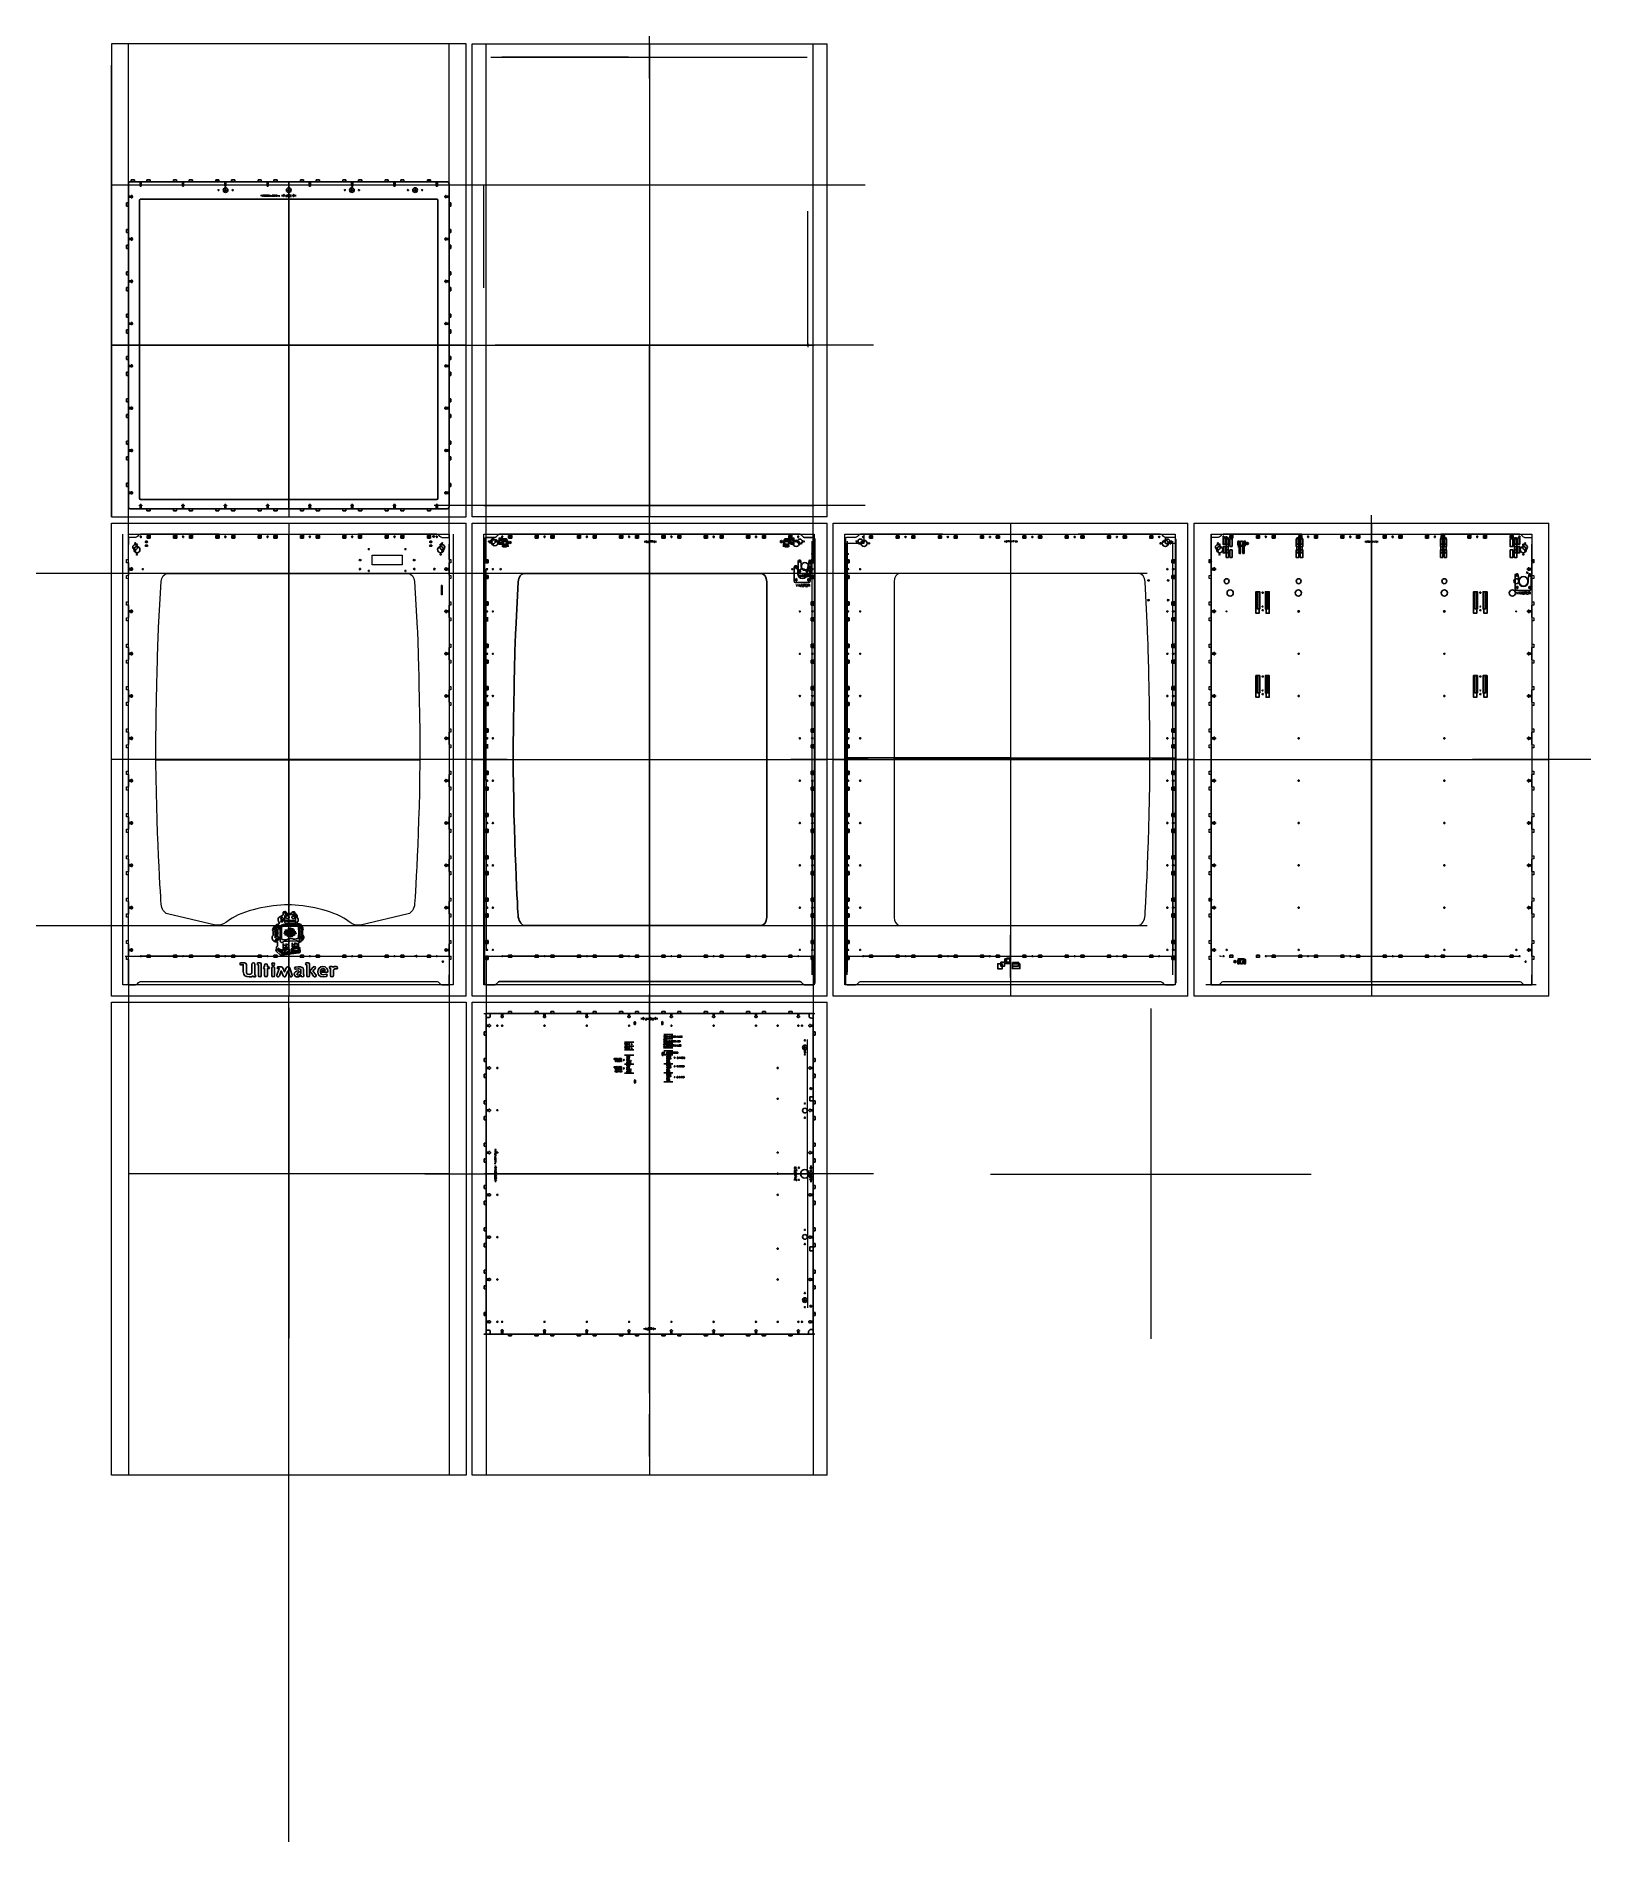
# Model space of a CAD drawing. Header units: millimetres. Extents: x -1949 to 1995, y -2739 to 1842.
import ezdxf

# ---------------------------------------------------------------- set-up
doc = ezdxf.new("R2010")
doc.units = ezdxf.units.MM
doc.layers.get('0').update_dxf_attribs({"lineweight": 25, "true_color": 0xffffff})
for name, color, linetype, lineweight, true_color in [('Changed Parts', 3, 'Continuous', 25, 0x00ff00), ('Front', 1, 'Continuous', 0, 0xff0000), ('Laser Table', 2, 'Continuous', 0, 0xffff00), ('lcd screen', 1, 'Continuous', 0, 0xff0000), ('New Back', 1, 'Continuous', 0, 0xff0000), ('New Back Text', 5, 'Continuous', 0, 0x0000ff), ('new changed parts', 4, 'Continuous', 25, 0x00ffff), ('New Right hand side', 1, 'Continuous', 0, 0xff0000), ('New Right Hand Side Text', 5, 'Continuous', 0, 0x0000ff), ('Origional Parts I have changed', 6, 'Continuous', 25, 0xff00ff), ('Referance lines', 2, 'Continuous', 0, 0xffff00), ('SD slot', 1, 'Continuous', 0, 0xff0000)]:
    doc.layers.add(name, color=color, linetype=linetype, lineweight=lineweight, true_color=true_color)
for name, color, linetype, true_color in [('CHANGED_PARTS', 3, 'Continuous', 0x00ff00), ('CUTS', 1, 'Continuous', 0xff0000), ('ORIGIONAL_PARTS_THAT_WERE_', 6, 'Continuous', 0xff00ff), ('TEXT', 5, 'Continuous', 0x0000ff)]:
    doc.layers.add(name, color=color, linetype=linetype, true_color=true_color)

msp = doc.modelspace()

# ---------------------------------------------------------------- linework, layer by layer
for p, q in [((-1715, 648.1), (-1715, 1467.9)), ((-1715, 1436.6), (-1715, 1467.9)), ((-906.5, 1472.7), (-1710.5, 1472.7)), ((-1708.3, 1472.7), (-1710.5, 1472.7)), ((-1699.8, 1472.7), (-1699.8, 1472.7)), ((-1699.8, 1472.7), (-1685.4, 1472.7)), ((-1685.4, 1472.7), (-1682.6, 1472.7)), ((-1685.4, 1472.7), (-1685.4, 1465.7)), ((-1684, 1464.2), (-1684, 1472.7)), ((-1684, 1462), (-1684, 1472.7)), ((-1682.6, 1465.7), (-1682.6, 1472.7)), ((-1682.6, 1472.7), (-1668.2, 1472.7)), ((-1592.5, 1472.7), (-1578.1, 1472.7)), ((-1578.1, 1472.7), (-1575.3, 1472.7)), ((-1578.1, 1472.7), (-1578.1, 1465.7)), ((-1576.7, 1464.2), (-1576.7, 1472.7)), ((-1576.7, 1462), (-1576.7, 1472.7)), ((-1575.3, 1465.7), (-1575.3, 1472.7)), ((-1575.3, 1472.7), (-1560.9, 1472.7)), ((-1485.1, 1472.7), (-1470.8, 1472.7)), ((-1470.8, 1472.7), (-1468, 1472.7)), ((-1470.8, 1472.7), (-1470.8, 1465.7)), ((-1469.4, 1464.2), (-1469.4, 1472.7)), ((-1469.4, 1462), (-1469.4, 1472.7)), ((-1468, 1465.7), (-1468, 1472.7)), ((-1468, 1472.7), (-1453.6, 1472.7)), ((-1377.8, 1472.7), (-1363.4, 1472.7)), ((-1363.4, 1472.7), (-1360.6, 1472.7)), ((-1363.4, 1472.7), (-1363.4, 1465.7)), ((-1362, 1464.2), (-1362, 1472.7)), ((-1362, 1462), (-1362, 1472.7)), ((-1360.6, 1465.7), (-1360.6, 1472.7)), ((-1360.6, 1472.7), (-1346.2, 1472.7)), ((-1308.4, 643.3), (-1308.3, 1472.7)), ((-1270.5, 1472.7), (-1256.1, 1472.7)), ((-1256.1, 1472.7), (-1253.3, 1472.7)), ((-1256.1, 1472.7), (-1256.1, 1465.7)), ((-1254.7, 1464.2), (-1254.7, 1472.7)), ((-1254.7, 1462), (-1254.7, 1472.7)), ((-1253.3, 1465.7), (-1253.3, 1472.7)), ((-1253.3, 1472.7), (-1238.9, 1472.7)), ((-1163.1, 1472.7), (-1148.7, 1472.7)), ((-1148.7, 1472.7), (-1145.9, 1472.7)), ((-1148.7, 1472.7), (-1148.7, 1465.7)), ((-1147.3, 1464.2), (-1147.3, 1472.7)), ((-1147.3, 1462), (-1147.3, 1472.7)), ((-1145.9, 1465.7), (-1145.9, 1472.7)), ((-1145.9, 1472.7), (-1131.5, 1472.7)), ((-1055.8, 1472.7), (-1041.4, 1472.7)), ((-1041.4, 1472.7), (-1038.6, 1472.7)), ((-1041.4, 1472.7), (-1041.4, 1465.7)), ((-1040, 1464.2), (-1040, 1472.7)), ((-1040, 1462), (-1040, 1472.7)), ((-1038.6, 1465.7), (-1038.6, 1472.7)), ((-1038.6, 1472.7), (-1024.2, 1472.7)), ((-948.4, 1472.7), (-934.1, 1472.7)), ((-934.1, 1472.7), (-931.3, 1472.7)), ((-934.1, 1472.7), (-934.1, 1465.7)), ((-932.7, 1464.2), (-932.7, 1472.7)), ((-932.7, 1462), (-932.7, 1472.7)), ((-931.3, 1465.7), (-931.3, 1472.7)), ((-931.3, 1472.7), (-906.5, 1472.7)), ((-901.7, 1467.9), (-901.7, 648.1)), ((-901.7, 1467.9), (-901.7, 1436.6)), ((-1708, 1436.6), (-1715, 1436.6)), ((-1715, 1433.8), (-1715, 1436.6)), ((-1706.5, 1435.2), (-1715, 1435.2)), ((-1704.4, 1435.2), (-1715, 1435.2)), ((-1715, 1433.8), (-1708, 1433.8)), ((-1715, 1419.4), (-1715, 1433.8)), ((-1705.8, 1438), (-1708, 1438)), ((-1708, 1438), (-1708, 1436.6)), ((-1708, 1433.8), (-1708, 1432.4)), ((-1708, 1432.4), (-1705.8, 1432.4)), ((-1705.8, 1436.6), (-1705.8, 1438)), ((-1704.4, 1436.6), (-1705.8, 1436.6)), ((-1705.8, 1432.4), (-1705.8, 1433.8)), ((-1705.8, 1433.8), (-1704.4, 1433.8)), ((-1704.4, 1433.8), (-1704.4, 1436.6)), ((-1687, 1425.8), (-1687, 670.1)), ((-1685.4, 1465.7), (-1686.8, 1465.7)), ((-1686.8, 1465.7), (-1686.8, 1463.5)), ((-1686.8, 1463.5), (-1685.4, 1463.5)), ((-1685.4, 1463.5), (-1685.4, 1462)), ((-1685.4, 1462), (-1682.6, 1462)), ((-932.7, 1428.8), (-1684, 1428.8)), ((-1681.2, 1465.7), (-1682.6, 1465.7)), ((-1682.6, 1462), (-1682.6, 1463.5)), ((-1682.6, 1463.5), (-1681.2, 1463.5)), ((-1681.2, 1463.5), (-1681.2, 1465.7)), ((-1578.1, 1465.7), (-1579.5, 1465.7)), ((-1579.5, 1465.7), (-1579.5, 1463.5)), ((-1579.5, 1463.5), (-1578.1, 1463.5)), ((-1578.1, 1463.5), (-1578.1, 1462)), ((-1578.1, 1462), (-1575.3, 1462)), ((-1573.9, 1465.7), (-1575.3, 1465.7)), ((-1575.3, 1462), (-1575.3, 1463.5)), ((-1575.3, 1463.5), (-1573.9, 1463.5)), ((-1573.9, 1463.5), (-1573.9, 1465.7)), ((-1474.5, 1451.8), (-1462.7, 1451.8)), ((-1470.8, 1465.7), (-1472.2, 1465.7)), ((-1472.2, 1465.7), (-1472.2, 1463.5)), ((-1472.2, 1463.5), (-1470.8, 1463.5)), ((-1470.8, 1463.5), (-1470.8, 1462)), ((-1470.8, 1462), (-1468, 1462)), ((-1468.6, 1445.9), (-1468.6, 1457.7)), ((-1466.6, 1465.7), (-1468, 1465.7)), ((-1468, 1462), (-1468, 1463.5)), ((-1468, 1463.5), (-1466.6, 1463.5)), ((-1466.6, 1463.5), (-1466.6, 1465.7)), ((-1363.4, 1465.7), (-1364.8, 1465.7)), ((-1364.8, 1465.7), (-1364.8, 1463.5)), ((-1364.8, 1463.5), (-1363.4, 1463.5)), ((-1363.4, 1463.5), (-1363.4, 1462)), ((-1363.4, 1462), (-1360.6, 1462)), ((-1359.2, 1465.7), (-1360.6, 1465.7)), ((-1360.6, 1462), (-1360.6, 1463.5)), ((-1360.6, 1463.5), (-1359.2, 1463.5)), ((-1359.2, 1463.5), (-1359.2, 1465.7)), ((-1314.3, 1451.8), (-1302.3, 1451.8)), ((-1308.3, 1445.8), (-1308.3, 1457.8)), ((-1256.1, 1465.7), (-1257.5, 1465.7)), ((-1257.5, 1465.7), (-1257.5, 1463.5)), ((-1257.5, 1463.5), (-1256.1, 1463.5)), ((-1256.1, 1463.5), (-1256.1, 1462)), ((-1256.1, 1462), (-1253.3, 1462)), ((-1251.9, 1465.7), (-1253.3, 1465.7)), ((-1253.3, 1462), (-1253.3, 1463.5)), ((-1253.3, 1463.5), (-1251.9, 1463.5)), ((-1251.9, 1463.5), (-1251.9, 1465.7)), ((-1153.9, 1451.8), (-1142.1, 1451.8)), ((-1148.7, 1465.7), (-1150.1, 1465.7)), ((-1150.1, 1465.7), (-1150.1, 1463.5)), ((-1150.1, 1463.5), (-1148.7, 1463.5)), ((-1148.7, 1463.5), (-1148.7, 1462)), ((-1148.7, 1462), (-1145.9, 1462)), ((-1148, 1445.9), (-1148, 1457.7)), ((-1144.5, 1465.7), (-1145.9, 1465.7)), ((-1145.9, 1462), (-1145.9, 1463.5)), ((-1145.9, 1463.5), (-1144.5, 1463.5)), ((-1144.5, 1463.5), (-1144.5, 1465.7)), ((-1041.4, 1465.7), (-1042.8, 1465.7)), ((-1042.8, 1465.7), (-1042.8, 1463.5)), ((-1042.8, 1463.5), (-1041.4, 1463.5)), ((-1041.4, 1463.5), (-1041.4, 1462)), ((-1041.4, 1462), (-1038.6, 1462)), ((-1037.2, 1465.7), (-1038.6, 1465.7)), ((-1038.6, 1462), (-1038.6, 1463.5)), ((-1038.6, 1463.5), (-1037.2, 1463.5)), ((-1037.2, 1463.5), (-1037.2, 1465.7)), ((-993.6, 1451.8), (-981.8, 1451.8)), ((-987.7, 1445.9), (-987.7, 1457.7)), ((-934.1, 1465.7), (-935.5, 1465.7)), ((-935.5, 1465.7), (-935.5, 1463.5)), ((-935.5, 1463.5), (-934.1, 1463.5)), ((-934.1, 1463.5), (-934.1, 1462)), ((-934.1, 1462), (-931.3, 1462)), ((-929.9, 1465.7), (-931.3, 1465.7)), ((-931.3, 1462), (-931.3, 1463.5)), ((-931.3, 1463.5), (-929.9, 1463.5)), ((-929.9, 1463.5), (-929.9, 1465.7)), ((-929.7, 670.1), (-929.7, 1425.8)), ((-910.9, 1436.6), (-912.3, 1436.6)), ((-912.3, 1436.6), (-912.3, 1433.8)), ((-912.3, 1435.2), (-901.7, 1435.2)), ((-912.3, 1433.8), (-910.9, 1433.8)), ((-908.7, 1438), (-910.9, 1438)), ((-910.9, 1438), (-910.9, 1436.6)), ((-910.9, 1433.8), (-910.9, 1432.4)), ((-910.9, 1432.4), (-908.7, 1432.4)), ((-910.2, 1435.2), (-901.7, 1435.2)), ((-908.7, 1436.6), (-908.7, 1438)), ((-901.7, 1436.6), (-908.7, 1436.6)), ((-908.7, 1432.4), (-908.7, 1433.8)), ((-908.7, 1433.8), (-901.7, 1433.8)), ((-901.7, 1436.6), (-901.7, 1433.8)), ((-901.7, 1433.8), (-901.7, 1419.4)), ((-1715, 1329.3), (-1715, 1343.7)), ((-1708, 1329.3), (-1715, 1329.3)), ((-1715, 1326.5), (-1715, 1329.3)), ((-1705.8, 1330.7), (-1708, 1330.7)), ((-1708, 1330.7), (-1708, 1329.3)), ((-1705.8, 1329.3), (-1705.8, 1330.7)), ((-1704.4, 1329.3), (-1705.8, 1329.3)), ((-1704.4, 1326.5), (-1704.4, 1329.3)), ((-910.9, 1329.3), (-912.3, 1329.3)), ((-912.3, 1329.3), (-912.3, 1326.5)), ((-908.7, 1330.7), (-910.9, 1330.7)), ((-910.9, 1330.7), (-910.9, 1329.3)), ((-908.7, 1329.3), (-908.7, 1330.7)), ((-901.7, 1329.3), (-908.7, 1329.3)), ((-901.7, 1343.6), (-901.7, 1329.3)), ((-901.7, 1329.3), (-901.7, 1326.5)), ((-1706.5, 1327.9), (-1715, 1327.9)), ((-1704.4, 1327.9), (-1715, 1327.9)), ((-1715, 1326.5), (-1708, 1326.5)), ((-1715, 1312.1), (-1715, 1326.5)), ((-1708, 1326.5), (-1708, 1325.1)), ((-1708, 1325.1), (-1705.8, 1325.1)), ((-1705.8, 1325.1), (-1705.8, 1326.5)), ((-1705.8, 1326.5), (-1704.4, 1326.5)), ((-912.3, 1327.9), (-901.7, 1327.9)), ((-912.3, 1326.5), (-910.9, 1326.5)), ((-910.9, 1326.5), (-910.9, 1325.1)), ((-910.9, 1325.1), (-908.7, 1325.1)), ((-910.2, 1327.9), (-901.7, 1327.9)), ((-908.7, 1325.1), (-908.7, 1326.5)), ((-908.7, 1326.5), (-901.7, 1326.5)), ((-901.7, 1326.5), (-901.7, 1312.1)), ((-1715, 1221.9), (-1715, 1236.3)), ((-1708, 1221.9), (-1715, 1221.9)), ((-1715, 1219.1), (-1715, 1221.9)), ((-1706.5, 1220.5), (-1715, 1220.5)), ((-1704.4, 1220.5), (-1715, 1220.5)), ((-1715, 1219.1), (-1708, 1219.1)), ((-1715, 1204.7), (-1715, 1219.1)), ((-1705.8, 1223.3), (-1708, 1223.3)), ((-1708, 1223.3), (-1708, 1221.9)), ((-1708, 1219.1), (-1708, 1217.7)), ((-1708, 1217.7), (-1705.8, 1217.7)), ((-1705.8, 1221.9), (-1705.8, 1223.3)), ((-1704.4, 1221.9), (-1705.8, 1221.9)), ((-1705.8, 1217.7), (-1705.8, 1219.1)), ((-1705.8, 1219.1), (-1704.4, 1219.1)), ((-1704.4, 1219.1), (-1704.4, 1221.9)), ((-910.9, 1221.9), (-912.3, 1221.9)), ((-912.3, 1221.9), (-912.3, 1219.1)), ((-912.3, 1220.5), (-901.7, 1220.5)), ((-912.3, 1219.1), (-910.9, 1219.1)), ((-910.9, 1223.3), (-910.9, 1221.9)), ((-908.7, 1223.3), (-910.9, 1223.3)), ((-910.9, 1219.1), (-910.9, 1217.7)), ((-910.9, 1217.7), (-908.7, 1217.7)), ((-910.2, 1220.5), (-901.7, 1220.5)), ((-908.7, 1221.9), (-908.7, 1223.3)), ((-901.7, 1221.9), (-908.7, 1221.9)), ((-908.7, 1217.7), (-908.7, 1219.1)), ((-908.7, 1219.1), (-901.7, 1219.1)), ((-901.7, 1236.3), (-901.7, 1221.9)), ((-901.7, 1221.9), (-901.7, 1219.1)), ((-901.7, 1219.1), (-901.7, 1204.7)), ((-1715, 1114.6), (-1715, 1129)), ((-1708, 1114.6), (-1715, 1114.6)), ((-1715, 1111.8), (-1715, 1114.6)), ((-1706.5, 1113.2), (-1715, 1113.2)), ((-1704.4, 1113.2), (-1715, 1113.2)), ((-1715, 1111.8), (-1708, 1111.8)), ((-1715, 1097.4), (-1715, 1111.8)), ((-1705.8, 1116), (-1708, 1116)), ((-1708, 1116), (-1708, 1114.6)), ((-1708, 1111.8), (-1708, 1110.4)), ((-1708, 1110.4), (-1705.8, 1110.4)), ((-1705.8, 1114.6), (-1705.8, 1116)), ((-1704.4, 1114.6), (-1705.8, 1114.6)), ((-1705.8, 1110.4), (-1705.8, 1111.8)), ((-1705.8, 1111.8), (-1704.4, 1111.8)), ((-1704.4, 1111.8), (-1704.4, 1114.6)), ((-910.9, 1114.6), (-912.3, 1114.6)), ((-912.3, 1114.6), (-912.3, 1111.8)), ((-912.3, 1113.2), (-901.7, 1113.2)), ((-912.3, 1111.8), (-910.9, 1111.8)), ((-908.7, 1116), (-910.9, 1116)), ((-910.9, 1116), (-910.9, 1114.6)), ((-910.9, 1111.8), (-910.9, 1110.4)), ((-910.9, 1110.4), (-908.7, 1110.4)), ((-910.2, 1113.2), (-901.7, 1113.2)), ((-908.7, 1114.6), (-908.7, 1116)), ((-901.7, 1114.6), (-908.7, 1114.6)), ((-908.7, 1110.4), (-908.7, 1111.8)), ((-908.7, 1111.8), (-901.7, 1111.8)), ((-901.7, 1129), (-901.7, 1114.6)), ((-901.7, 1114.6), (-901.7, 1111.8)), ((-901.7, 1111.8), (-901.7, 1097.4)), ((-1758.3, 1058), (-858.3, 1058)), ((-1715, 1007.2), (-1715, 1021.6)), ((-1705.8, 1008.6), (-1708, 1008.6)), ((-1708, 1008.6), (-1708, 1007.2)), ((-1705.8, 1007.2), (-1705.8, 1008.6)), ((-908.7, 1008.6), (-910.9, 1008.6)), ((-910.9, 1008.6), (-910.9, 1007.2)), ((-908.7, 1007.2), (-908.7, 1008.6)), ((-901.7, 1021.6), (-901.7, 1007.2)), ((-1708, 1007.2), (-1715, 1007.2)), ((-1715, 1004.4), (-1715, 1007.2)), ((-1706.5, 1005.8), (-1715, 1005.8)), ((-1704.4, 1005.8), (-1715, 1005.8)), ((-1715, 1004.4), (-1708, 1004.4)), ((-1715, 990.1), (-1715, 1004.4)), ((-1708, 1004.4), (-1708, 1003)), ((-1708, 1003), (-1705.8, 1003)), ((-1704.4, 1007.2), (-1705.8, 1007.2)), ((-1705.8, 1003), (-1705.8, 1004.4)), ((-1705.8, 1004.4), (-1704.4, 1004.4)), ((-1704.4, 1004.4), (-1704.4, 1007.2)), ((-910.9, 1007.2), (-912.3, 1007.2)), ((-912.3, 1007.2), (-912.3, 1004.4)), ((-912.3, 1005.8), (-901.7, 1005.8)), ((-912.3, 1004.4), (-910.9, 1004.4)), ((-910.9, 1004.4), (-910.9, 1003)), ((-910.9, 1003), (-908.7, 1003)), ((-910.2, 1005.8), (-901.7, 1005.8)), ((-901.7, 1007.2), (-908.7, 1007.2)), ((-908.7, 1003), (-908.7, 1004.4)), ((-908.7, 1004.4), (-901.7, 1004.4)), ((-901.7, 1007.2), (-901.7, 1004.4)), ((-901.7, 1004.4), (-901.7, 990)), ((-1715, 899.9), (-1715, 914.3)), ((-1708, 899.9), (-1715, 899.9)), ((-1715, 897.1), (-1715, 899.9)), ((-1706.5, 898.5), (-1715, 898.5)), ((-1704.4, 898.5), (-1715, 898.5)), ((-1715, 897.1), (-1708, 897.1)), ((-1715, 882.7), (-1715, 897.1)), ((-1705.8, 901.3), (-1708, 901.3)), ((-1708, 901.3), (-1708, 899.9)), ((-1708, 897.1), (-1708, 895.7)), ((-1708, 895.7), (-1705.8, 895.7)), ((-1705.8, 899.9), (-1705.8, 901.3)), ((-1704.4, 899.9), (-1705.8, 899.9)), ((-1705.8, 895.7), (-1705.8, 897.1)), ((-1705.8, 897.1), (-1704.4, 897.1)), ((-1704.4, 897.1), (-1704.4, 899.9)), ((-910.9, 899.9), (-912.3, 899.9)), ((-912.3, 899.9), (-912.3, 897.1)), ((-912.3, 898.5), (-901.7, 898.5)), ((-912.3, 897.1), (-910.9, 897.1)), ((-910.9, 901.3), (-910.9, 899.9)), ((-908.7, 901.3), (-910.9, 901.3)), ((-910.9, 897.1), (-910.9, 895.7)), ((-910.9, 895.7), (-908.7, 895.7)), ((-910.2, 898.5), (-901.7, 898.5)), ((-908.7, 899.9), (-908.7, 901.3)), ((-901.7, 899.9), (-908.7, 899.9)), ((-908.7, 895.7), (-908.7, 897.1)), ((-908.7, 897.1), (-901.7, 897.1)), ((-901.7, 914.3), (-901.7, 899.9)), ((-901.7, 899.9), (-901.7, 897.1)), ((-901.7, 897.1), (-901.7, 882.7)), ((-1715, 792.6), (-1715, 807)), ((-1708, 792.6), (-1715, 792.6)), ((-1715, 789.8), (-1715, 792.6)), ((-1706.5, 791.2), (-1715, 791.2)), ((-1704.4, 791.2), (-1715, 791.2)), ((-1715, 789.8), (-1708, 789.8)), ((-1715, 775.4), (-1715, 789.8)), ((-1705.8, 794), (-1708, 794)), ((-1708, 794), (-1708, 792.6)), ((-1708, 789.8), (-1708, 788.4)), ((-1708, 788.4), (-1705.8, 788.4)), ((-1705.8, 792.6), (-1705.8, 794)), ((-1704.4, 792.6), (-1705.8, 792.6)), ((-1705.8, 788.4), (-1705.8, 789.8)), ((-1705.8, 789.8), (-1704.4, 789.8)), ((-1704.4, 789.8), (-1704.4, 792.6)), ((-910.9, 792.6), (-912.3, 792.6)), ((-912.3, 792.6), (-912.3, 789.8)), ((-912.3, 791.2), (-901.7, 791.2)), ((-912.3, 789.8), (-910.9, 789.8)), ((-908.7, 794), (-910.9, 794)), ((-910.9, 794), (-910.9, 792.6)), ((-910.9, 789.8), (-910.9, 788.4)), ((-910.9, 788.4), (-908.7, 788.4)), ((-910.2, 791.2), (-901.7, 791.2)), ((-908.7, 792.6), (-908.7, 794)), ((-901.7, 792.6), (-908.7, 792.6)), ((-908.7, 788.4), (-908.7, 789.8)), ((-908.7, 789.8), (-901.7, 789.8)), ((-901.7, 806.9), (-901.7, 792.6)), ((-901.7, 792.6), (-901.7, 789.8)), ((-901.7, 789.8), (-901.7, 775.4)), ((-1715, 685.2), (-1715, 699.6)), ((-901.7, 699.6), (-901.7, 685.2)), ((-1708, 685.2), (-1715, 685.2)), ((-1715, 682.4), (-1715, 685.2)), ((-1706.5, 683.8), (-1715, 683.8)), ((-1704.4, 683.8), (-1715, 683.8)), ((-1715, 682.4), (-1708, 682.4)), ((-1715, 648.1), (-1715, 682.4)), ((-906.5, 643.3), (-1710.2, 643.3)), ((-1699.8, 643.3), (-1710.2, 643.3)), ((-1705.8, 686.6), (-1708, 686.6)), ((-1708, 686.6), (-1708, 685.2)), ((-1708, 682.4), (-1708, 681)), ((-1708, 681), (-1705.8, 681)), ((-1705.8, 685.2), (-1705.8, 686.6)), ((-1704.4, 685.2), (-1705.8, 685.2)), ((-1705.8, 681), (-1705.8, 682.4)), ((-1705.8, 682.4), (-1704.4, 682.4)), ((-1704.4, 682.4), (-1704.4, 685.2)), ((-1685.4, 643.3), (-1699.8, 643.3)), ((-1699.8, 643.3), (-1699.8, 643.3)), ((-1685.4, 652.6), (-1686.8, 652.6)), ((-1686.8, 652.6), (-1686.8, 650.4)), ((-1686.8, 650.4), (-1685.4, 650.4)), ((-1682.6, 654), (-1685.4, 654)), ((-1685.4, 654), (-1685.4, 652.6)), ((-1685.4, 650.4), (-1685.4, 643.3)), ((-1682.6, 643.3), (-1685.4, 643.3)), ((-1684, 667.1), (-932.7, 667.1)), ((-1684, 654), (-1684, 643.3)), ((-1684, 651.9), (-1684, 643.3)), ((-1682.6, 652.6), (-1682.6, 654)), ((-1681.2, 652.6), (-1682.6, 652.6)), ((-1682.6, 643.3), (-1682.6, 650.4)), ((-1682.6, 650.4), (-1681.2, 650.4)), ((-1668.3, 643.3), (-1682.6, 643.3)), ((-1681.2, 650.4), (-1681.2, 652.6)), ((-1578.1, 643.3), (-1592.5, 643.3)), ((-1578.1, 652.6), (-1579.5, 652.6)), ((-1579.5, 652.6), (-1579.5, 650.4)), ((-1579.5, 650.4), (-1578.1, 650.4)), ((-1578.1, 654), (-1578.1, 652.6)), ((-1575.3, 654), (-1578.1, 654)), ((-1578.1, 650.4), (-1578.1, 643.3)), ((-1575.3, 643.3), (-1578.1, 643.3)), ((-1576.7, 654), (-1576.7, 643.3)), ((-1576.7, 651.9), (-1576.7, 643.3)), ((-1575.3, 652.6), (-1575.3, 654)), ((-1573.9, 652.6), (-1575.3, 652.6)), ((-1575.3, 643.3), (-1575.3, 650.4)), ((-1575.3, 650.4), (-1573.9, 650.4)), ((-1560.9, 643.3), (-1575.3, 643.3)), ((-1573.9, 650.4), (-1573.9, 652.6)), ((-1470.8, 643.3), (-1485.2, 643.3)), ((-1470.8, 652.6), (-1472.2, 652.6)), ((-1472.2, 652.6), (-1472.2, 650.4)), ((-1472.2, 650.4), (-1470.8, 650.4)), ((-1468, 654), (-1470.8, 654)), ((-1470.8, 654), (-1470.8, 652.6)), ((-1470.8, 650.4), (-1470.8, 643.3)), ((-1468, 643.3), (-1470.8, 643.3)), ((-1469.4, 654), (-1469.4, 643.3)), ((-1469.4, 651.9), (-1469.4, 643.3)), ((-1468, 652.6), (-1468, 654)), ((-1466.6, 652.6), (-1468, 652.6)), ((-1468, 643.3), (-1468, 650.4)), ((-1468, 650.4), (-1466.6, 650.4)), ((-1453.6, 643.3), (-1468, 643.3)), ((-1466.6, 650.4), (-1466.6, 652.6)), ((-1363.4, 643.3), (-1377.8, 643.3)), ((-1363.4, 652.6), (-1364.8, 652.6)), ((-1364.8, 652.6), (-1364.8, 650.4)), ((-1364.8, 650.4), (-1363.4, 650.4)), ((-1360.6, 654), (-1363.4, 654)), ((-1363.4, 654), (-1363.4, 652.6)), ((-1363.4, 650.4), (-1363.4, 643.3)), ((-1360.6, 643.3), (-1363.4, 643.3)), ((-1362, 654), (-1362, 643.3)), ((-1362, 651.9), (-1362, 643.3)), ((-1360.6, 652.6), (-1360.6, 654)), ((-1359.2, 652.6), (-1360.6, 652.6)), ((-1360.6, 643.3), (-1360.6, 650.4)), ((-1360.6, 650.4), (-1359.2, 650.4)), ((-1346.2, 643.3), (-1360.6, 643.3)), ((-1359.2, 650.4), (-1359.2, 652.6)), ((-1256.1, 643.3), (-1270.5, 643.3)), ((-1256.1, 652.6), (-1257.5, 652.6)), ((-1257.5, 652.6), (-1257.5, 650.4)), ((-1257.5, 650.4), (-1256.1, 650.4)), ((-1253.3, 654), (-1256.1, 654)), ((-1256.1, 654), (-1256.1, 652.6)), ((-1256.1, 650.4), (-1256.1, 643.3)), ((-1253.3, 643.3), (-1256.1, 643.3)), ((-1254.7, 654), (-1254.7, 643.3)), ((-1254.7, 651.9), (-1254.7, 643.3)), ((-1253.3, 652.6), (-1253.3, 654)), ((-1251.9, 652.6), (-1253.3, 652.6)), ((-1253.3, 643.3), (-1253.3, 650.4)), ((-1253.3, 650.4), (-1251.9, 650.4)), ((-1238.9, 643.3), (-1253.3, 643.3)), ((-1251.9, 650.4), (-1251.9, 652.6)), ((-1148.7, 643.3), (-1163.1, 643.3)), ((-1148.7, 652.6), (-1150.1, 652.6)), ((-1150.1, 652.6), (-1150.1, 650.4)), ((-1150.1, 650.4), (-1148.7, 650.4)), ((-1145.9, 654), (-1148.7, 654)), ((-1148.7, 654), (-1148.7, 652.6)), ((-1148.7, 650.4), (-1148.7, 643.3)), ((-1145.9, 643.3), (-1148.7, 643.3)), ((-1147.3, 654), (-1147.3, 643.3)), ((-1147.3, 651.9), (-1147.3, 643.3)), ((-1145.9, 652.6), (-1145.9, 654)), ((-1144.5, 652.6), (-1145.9, 652.6)), ((-1145.9, 643.3), (-1145.9, 650.4)), ((-1145.9, 650.4), (-1144.5, 650.4)), ((-1131.6, 643.3), (-1145.9, 643.3)), ((-1144.5, 650.4), (-1144.5, 652.6)), ((-1041.4, 643.3), (-1055.8, 643.3)), ((-1041.4, 652.6), (-1042.8, 652.6)), ((-1042.8, 652.6), (-1042.8, 650.4)), ((-1042.8, 650.4), (-1041.4, 650.4)), ((-1038.6, 654), (-1041.4, 654)), ((-1041.4, 654), (-1041.4, 652.6)), ((-1041.4, 650.4), (-1041.4, 643.3)), ((-1038.6, 643.3), (-1041.4, 643.3)), ((-1040, 654), (-1040, 643.3)), ((-1040, 651.9), (-1040, 643.3)), ((-1038.6, 652.6), (-1038.6, 654)), ((-1037.2, 652.6), (-1038.6, 652.6)), ((-1038.6, 643.3), (-1038.6, 650.4)), ((-1038.6, 650.4), (-1037.2, 650.4)), ((-1024.2, 643.3), (-1038.6, 643.3)), ((-1037.2, 650.4), (-1037.2, 652.6)), ((-934.1, 643.3), (-948.5, 643.3)), ((-934.1, 652.6), (-935.5, 652.6)), ((-935.5, 652.6), (-935.5, 650.4)), ((-935.5, 650.4), (-934.1, 650.4)), ((-934.1, 654), (-934.1, 652.6)), ((-931.3, 654), (-934.1, 654)), ((-934.1, 650.4), (-934.1, 643.3)), ((-931.3, 643.3), (-934.1, 643.3)), ((-932.7, 654), (-932.7, 643.3)), ((-932.7, 651.9), (-932.7, 643.3)), ((-931.3, 652.6), (-931.3, 654)), ((-929.9, 652.6), (-931.3, 652.6)), ((-931.3, 643.3), (-931.3, 650.4)), ((-931.3, 650.4), (-929.9, 650.4)), ((-906.5, 643.3), (-931.3, 643.3)), ((-929.9, 650.4), (-929.9, 652.6)), ((-910.9, 685.2), (-912.3, 685.2)), ((-912.3, 685.2), (-912.3, 682.4)), ((-912.3, 683.8), (-901.7, 683.8)), ((-912.3, 682.4), (-910.9, 682.4)), ((-908.7, 686.6), (-910.9, 686.6)), ((-910.9, 686.6), (-910.9, 685.2)), ((-910.9, 682.4), (-910.9, 681)), ((-910.9, 681), (-908.7, 681)), ((-910.2, 683.8), (-901.7, 683.8)), ((-908.7, 685.2), (-908.7, 686.6)), ((-901.7, 685.2), (-908.7, 685.2)), ((-908.7, 681), (-908.7, 682.4)), ((-908.7, 682.4), (-901.7, 682.4)), ((-901.7, 685.2), (-901.7, 682.4)), ((-901.7, 682.4), (-901.7, 648.1)), ((1438.6, -556.3), (1438.6, 578.7)), ((1619.3, 567.1), (1622.9, 567.1)), ((-807.3, -636.9), (22, -636.9)), ((-807.3, -1450.2), (-807.3, -636.9)), ((-797.3, -636.9), (-797.3, -644.6)), ((-768.3, -636.9), (-797.3, -636.9)), ((-768.3, -636.9), (-768.3, -643.9)), ((-765.5, -643.9), (-765.5, -636.9)), ((-765.5, -636.9), (-751.1, -636.9)), ((-660.9, -636.9), (-675.3, -636.9)), ((-660.9, -636.9), (-660.9, -643.9)), ((-658.1, -643.9), (-658.1, -636.9)), ((-643.7, -636.9), (-658.1, -636.9)), ((-553.6, -636.9), (-568, -636.9)), ((-553.6, -636.9), (-553.6, -643.9)), ((-550.8, -643.9), (-550.8, -636.9)), ((-536.4, -636.9), (-550.8, -636.9)), ((-446.3, -636.9), (-460.6, -636.9)), ((-446.3, -636.9), (-446.3, -643.9)), ((-443.5, -643.9), (-443.5, -636.9)), ((-429.1, -636.9), (-443.5, -636.9)), ((-392.7, -636.9), (-392.7, -1450.2)), ((-338.9, -636.9), (-353.3, -636.9)), ((-338.9, -636.9), (-338.9, -643.9)), ((-336.1, -643.9), (-336.1, -636.9)), ((-321.7, -636.9), (-336.1, -636.9)), ((-231.6, -636.9), (-245.9, -636.9)), ((-231.6, -636.9), (-231.6, -643.9)), ((-228.8, -643.9), (-228.8, -636.9)), ((-214.4, -636.9), (-228.8, -636.9)), ((-124.2, -636.9), (-138.6, -636.9)), ((-124.2, -636.9), (-124.2, -643.9)), ((-121.4, -643.9), (-121.4, -636.9)), ((-107, -636.9), (-121.4, -636.9)), ((-16.9, -636.9), (-31.3, -636.9)), ((-16.9, -636.9), (-16.9, -643.9)), ((-14.1, -643.9), (-14.1, -636.9)), ((4.4, -636.9), (-14.1, -636.9)), ((4.4, -636.9), (12.4, -636.9)), ((12.4, -636.9), (12.4, -646.7)), ((22, -636.9), (22, -1450.2)), ((-807.3, -646.9), (-807.3, -666.5)), ((-800.3, -666.5), (-807.3, -666.5)), ((-807.3, -669.3), (-800.3, -669.3)), ((-807.3, -669.3), (-807.3, -683.7)), ((-798.1, -665.1), (-800.3, -665.1)), ((-800.3, -665.1), (-800.3, -666.5)), ((-800.3, -669.3), (-800.3, -670.7)), ((-800.3, -670.7), (-798.1, -670.7)), ((-798.1, -666.5), (-798.1, -665.1)), ((-796.7, -666.5), (-798.1, -666.5)), ((-798.1, -670.7), (-798.1, -669.3)), ((-798.1, -669.3), (-796.7, -669.3)), ((-796.7, -669.3), (-796.7, -666.5)), ((-768.3, -643.9), (-769.7, -643.9)), ((-769.7, -643.9), (-769.7, -646.1)), ((-769.7, -646.1), (-768.3, -646.1)), ((-768.3, -646.1), (-768.3, -647.6)), ((-768.3, -647.6), (-765.5, -647.6)), ((-764.1, -643.9), (-765.5, -643.9)), ((-765.5, -647.6), (-765.5, -646.1)), ((-765.5, -646.1), (-764.1, -646.1)), ((-764.1, -646.1), (-764.1, -643.9)), ((-660.9, -643.9), (-662.3, -643.9)), ((-662.3, -643.9), (-662.3, -646.1)), ((-662.3, -646.1), (-660.9, -646.1)), ((-660.9, -646.1), (-660.9, -647.6)), ((-660.9, -647.6), (-658.1, -647.6)), ((-656.7, -643.9), (-658.1, -643.9)), ((-658.1, -647.6), (-658.1, -646.1)), ((-658.1, -646.1), (-656.7, -646.1)), ((-656.7, -646.1), (-656.7, -643.9)), ((-553.6, -643.9), (-555, -643.9)), ((-555, -643.9), (-555, -646.1)), ((-555, -646.1), (-553.6, -646.1)), ((-553.6, -646.1), (-553.6, -647.6)), ((-553.6, -647.6), (-550.8, -647.6)), ((-549.4, -643.9), (-550.8, -643.9)), ((-550.8, -647.6), (-550.8, -646.1)), ((-550.8, -646.1), (-549.4, -646.1)), ((-549.4, -646.1), (-549.4, -643.9)), ((-446.3, -643.9), (-447.7, -643.9)), ((-447.7, -643.9), (-447.7, -646.1)), ((-447.7, -646.1), (-446.3, -646.1)), ((-446.3, -646.1), (-446.3, -647.6)), ((-446.3, -647.6), (-443.5, -647.6)), ((-442.1, -643.9), (-443.5, -643.9)), ((-443.5, -647.6), (-443.5, -646.1)), ((-443.5, -646.1), (-442.1, -646.1)), ((-442.1, -646.1), (-442.1, -643.9)), ((-338.9, -643.9), (-340.3, -643.9)), ((-340.3, -643.9), (-340.3, -646.1)), ((-340.3, -646.1), (-338.9, -646.1)), ((-338.9, -646.1), (-338.9, -647.6)), ((-338.9, -647.6), (-336.1, -647.6)), ((-334.7, -643.9), (-336.1, -643.9)), ((-336.1, -647.6), (-336.1, -646.1)), ((-336.1, -646.1), (-334.7, -646.1)), ((-334.7, -646.1), (-334.7, -643.9)), ((-231.6, -643.9), (-233, -643.9)), ((-233, -643.9), (-233, -646.1)), ((-233, -646.1), (-231.6, -646.1)), ((-231.6, -646.1), (-231.6, -647.6)), ((-231.6, -647.6), (-228.8, -647.6)), ((-227.4, -643.9), (-228.8, -643.9)), ((-228.8, -647.6), (-228.8, -646.1)), ((-228.8, -646.1), (-227.4, -646.1)), ((-227.4, -646.1), (-227.4, -643.9)), ((-124.2, -643.9), (-125.6, -643.9)), ((-125.6, -643.9), (-125.6, -646.1)), ((-125.6, -646.1), (-124.2, -646.1)), ((-124.2, -646.1), (-124.2, -647.6)), ((-124.2, -647.6), (-121.4, -647.6)), ((-120, -643.9), (-121.4, -643.9)), ((-121.4, -647.6), (-121.4, -646.1)), ((-121.4, -646.1), (-120, -646.1)), ((-120, -646.1), (-120, -643.9)), ((-69.2, -667.9), (-66.9, -667.9)), ((-68, -666.7), (-68, -669)), ((-16.9, -643.9), (-18.3, -643.9)), ((-18.3, -643.9), (-18.3, -646.1)), ((-18.3, -646.1), (-16.9, -646.1)), ((-16.9, -646.1), (-16.9, -647.6)), ((-16.9, -647.6), (-14.1, -647.6)), ((-16.6, -667.9), (-14.4, -667.9)), ((-15.5, -666.7), (-15.5, -669)), ((-12.7, -643.9), (-14.1, -643.9)), ((-14.1, -647.6), (-14.1, -646.1)), ((-14.1, -646.1), (-12.7, -646.1)), ((-12.7, -646.1), (-12.7, -643.9)), ((12.8, -666.5), (11.3, -666.5)), ((11.3, -666.5), (11.3, -669.3)), ((11.3, -669.3), (12.8, -669.3)), ((12.8, -665.1), (12.8, -666.5)), ((15, -665.1), (12.8, -665.1)), ((12.8, -669.3), (12.8, -670.7)), ((12.8, -670.7), (15, -670.7)), ((15, -666.5), (15, -665.1)), ((22, -666.5), (15, -666.5)), ((15, -670.7), (15, -669.3)), ((15, -669.3), (22, -669.3)), ((22, -648.8), (17.6, -648.8)), ((22, -666.5), (22, -648.8)), ((22, -683.7), (22, -669.3)), ((-4.7, -723), (7.1, -723)), ((1.2, -717.1), (1.2, -728.9)), ((-807.3, -759.4), (-807.3, -773.8)), ((-800.3, -773.8), (-807.3, -773.8)), ((-807.3, -776.6), (-800.3, -776.6)), ((-807.3, -776.6), (-807.3, -791)), ((-798.1, -772.4), (-800.3, -772.4)), ((-800.3, -772.4), (-800.3, -773.8)), ((-800.3, -776.6), (-800.3, -778)), ((-800.3, -778), (-798.1, -778)), ((-798.1, -773.8), (-798.1, -772.4)), ((-796.7, -773.8), (-798.1, -773.8)), ((-798.1, -778), (-798.1, -776.6)), ((-798.1, -776.6), (-796.7, -776.6)), ((-796.7, -776.6), (-796.7, -773.8)), ((-69.2, -775.2), (-66.9, -775.2)), ((-68, -774.1), (-68, -776.4)), ((12.8, -773.8), (11.3, -773.8)), ((11.3, -773.8), (11.3, -776.6)), ((11.3, -776.6), (12.8, -776.6)), ((15, -772.4), (12.8, -772.4)), ((12.8, -772.4), (12.8, -773.8)), ((12.8, -776.6), (12.8, -778)), ((12.8, -778), (15, -778)), ((15, -773.8), (15, -772.4)), ((22, -773.8), (15, -773.8)), ((15, -778), (15, -776.6)), ((15, -776.6), (22, -776.6)), ((22, -773.8), (22, -759.4)), ((22, -791), (22, -776.6)), ((22, -799.4), (22, -848.4)), ((-807.3, -866.8), (-807.3, -881.2)), ((-69.2, -853.4), (-66.9, -853.4)), ((-68, -852.2), (-68, -854.5)), ((22, -848.4), (14.1, -848.4)), ((14.1, -848.4), (14.1, -858.3)), ((14.1, -858.3), (22, -858.3)), ((22, -881.2), (22, -866.8)), ((-800.3, -881.2), (-807.3, -881.2)), ((-807.3, -884), (-800.3, -884)), ((-807.3, -884), (-807.3, -898.3)), ((-798.1, -879.8), (-800.3, -879.8)), ((-800.3, -879.8), (-800.3, -881.2)), ((-800.3, -884), (-800.3, -885.4)), ((-800.3, -885.4), (-798.1, -885.4)), ((-798.1, -881.2), (-798.1, -879.8)), ((-796.7, -881.2), (-798.1, -881.2)), ((-798.1, -885.4), (-798.1, -884)), ((-798.1, -884), (-796.7, -884)), ((-796.7, -884), (-796.7, -881.2)), ((12.8, -881.2), (11.3, -881.2)), ((11.3, -881.2), (11.3, -884)), ((11.3, -884), (12.8, -884)), ((15, -879.8), (12.8, -879.8)), ((12.8, -879.8), (12.8, -881.2)), ((12.8, -884), (12.8, -885.4)), ((12.8, -885.4), (15, -885.4)), ((15, -881.2), (15, -879.8)), ((22, -881.2), (15, -881.2)), ((15, -885.4), (15, -884)), ((15, -884), (22, -884)), ((22, -898.4), (22, -884)), ((-807.3, -974.1), (-807.3, -988.5)), ((-800.3, -988.5), (-807.3, -988.5)), ((-807.3, -991.3), (-800.3, -991.3)), ((-807.3, -991.3), (-807.3, -1005.7)), ((-798.1, -987.1), (-800.3, -987.1)), ((-800.3, -987.1), (-800.3, -988.5)), ((-800.3, -991.3), (-800.3, -992.7)), ((-800.3, -992.7), (-798.1, -992.7)), ((-798.1, -988.5), (-798.1, -987.1)), ((-796.7, -988.5), (-798.1, -988.5)), ((-798.1, -992.7), (-798.1, -991.3)), ((-798.1, -991.3), (-796.7, -991.3)), ((-796.7, -991.3), (-796.7, -988.5)), ((-69.2, -989.9), (-66.9, -989.9)), ((-68, -988.8), (-68, -991)), ((12.8, -988.5), (11.3, -988.5)), ((11.3, -988.5), (11.3, -991.3)), ((11.3, -991.3), (12.8, -991.3)), ((15, -987.1), (12.8, -987.1)), ((12.8, -987.1), (12.8, -988.5)), ((12.8, -991.3), (12.8, -992.7)), ((12.8, -992.7), (15, -992.7)), ((15, -988.5), (15, -987.1)), ((22, -988.5), (15, -988.5)), ((15, -992.7), (15, -991.3)), ((15, -991.3), (22, -991.3)), ((22, -988.5), (22, -974.1)), ((22, -1005.7), (22, -991.3)), ((-807.3, -1043.6), (22, -1043.6)), ((-69.2, -1043.6), (-66.9, -1043.6)), ((-68, -1042.4), (-68, -1044.7)), ((-807.3, -1081.4), (-807.3, -1095.8)), ((-800.3, -1095.8), (-807.3, -1095.8)), ((-807.3, -1098.6), (-800.3, -1098.6)), ((-807.3, -1098.6), (-807.3, -1113)), ((-798.1, -1094.4), (-800.3, -1094.4)), ((-800.3, -1094.4), (-800.3, -1095.8)), ((-800.3, -1098.6), (-800.3, -1100)), ((-798.1, -1095.8), (-798.1, -1094.4)), ((-796.7, -1095.8), (-798.1, -1095.8)), ((-798.1, -1100), (-798.1, -1098.6)), ((-798.1, -1098.6), (-796.7, -1098.6)), ((-796.7, -1098.6), (-796.7, -1095.8)), ((-69.2, -1097.2), (-66.9, -1097.2)), ((-68, -1096.1), (-68, -1098.4)), ((12.8, -1095.8), (11.3, -1095.8)), ((11.3, -1095.8), (11.3, -1098.6)), ((11.3, -1098.6), (12.8, -1098.6)), ((12.8, -1094.4), (12.8, -1095.8)), ((15, -1094.4), (12.8, -1094.4)), ((12.8, -1098.6), (12.8, -1100)), ((15, -1095.8), (15, -1094.4)), ((22, -1095.8), (15, -1095.8)), ((15, -1100), (15, -1098.6)), ((15, -1098.6), (22, -1098.6)), ((22, -1095.8), (22, -1081.5)), ((22, -1113), (22, -1098.6)), ((-800.3, -1100), (-798.1, -1100)), ((12.8, -1100), (15, -1100)), ((-807.3, -1188.8), (-807.3, -1203.2)), ((22, -1203.2), (22, -1188.8)), ((-800.3, -1203.2), (-807.3, -1203.2)), ((-807.3, -1206), (-800.3, -1206)), ((-807.3, -1206), (-807.3, -1220.4)), ((-798.1, -1201.8), (-800.3, -1201.8)), ((-800.3, -1201.8), (-800.3, -1203.2)), ((-800.3, -1206), (-800.3, -1207.4)), ((-800.3, -1207.4), (-798.1, -1207.4)), ((-798.1, -1203.2), (-798.1, -1201.8)), ((-796.7, -1203.2), (-798.1, -1203.2)), ((-798.1, -1207.4), (-798.1, -1206)), ((-798.1, -1206), (-796.7, -1206)), ((-796.7, -1206), (-796.7, -1203.2)), ((-69.2, -1233.8), (-66.9, -1233.8)), ((-68, -1232.6), (-68, -1234.9)), ((12.8, -1203.2), (11.3, -1203.2)), ((11.3, -1203.2), (11.3, -1206)), ((11.3, -1206), (12.8, -1206)), ((15, -1201.8), (12.8, -1201.8)), ((12.8, -1201.8), (12.8, -1203.2)), ((12.8, -1206), (12.8, -1207.4)), ((12.8, -1207.4), (15, -1207.4)), ((14.1, -1228.8), (14.1, -1238.8)), ((22, -1228.8), (14.1, -1228.8)), ((15, -1203.2), (15, -1201.8)), ((22, -1203.2), (15, -1203.2)), ((15, -1207.4), (15, -1206)), ((15, -1206), (22, -1206)), ((22, -1220.4), (22, -1206)), ((14.1, -1238.8), (22, -1238.8)), ((22, -1238.8), (22, -1287.7)), ((-807.3, -1296.1), (-807.3, -1310.5)), ((-800.3, -1310.5), (-807.3, -1310.5)), ((-807.3, -1313.3), (-800.3, -1313.3)), ((-807.3, -1313.3), (-807.3, -1327.7)), ((-798.1, -1309.1), (-800.3, -1309.1)), ((-800.3, -1309.1), (-800.3, -1310.5)), ((-800.3, -1313.3), (-800.3, -1314.7)), ((-800.3, -1314.7), (-798.1, -1314.7)), ((-798.1, -1310.5), (-798.1, -1309.1)), ((-796.7, -1310.5), (-798.1, -1310.5)), ((-798.1, -1314.7), (-798.1, -1313.3)), ((-798.1, -1313.3), (-796.7, -1313.3)), ((-796.7, -1313.3), (-796.7, -1310.5)), ((-69.2, -1311.9), (-66.9, -1311.9)), ((-68, -1310.8), (-68, -1313.1)), ((12.8, -1310.5), (11.3, -1310.5)), ((11.3, -1310.5), (11.3, -1313.3)), ((11.3, -1313.3), (12.8, -1313.3)), ((15, -1309.1), (12.8, -1309.1)), ((12.8, -1309.1), (12.8, -1310.5)), ((12.8, -1313.3), (12.8, -1314.7)), ((12.8, -1314.7), (15, -1314.7)), ((15, -1310.5), (15, -1309.1)), ((22, -1310.5), (15, -1310.5)), ((15, -1313.3), (22, -1313.3)), ((15, -1314.7), (15, -1313.3)), ((22, -1310.5), (22, -1296.1)), ((22, -1327.7), (22, -1313.3)), ((-4.7, -1364.1), (7.1, -1364.1)), ((1.2, -1358.2), (1.2, -1370)), ((-807.3, -1403.5), (-807.3, -1417.9)), ((-800.3, -1417.9), (-807.3, -1417.9)), ((-798.1, -1416.5), (-800.3, -1416.5)), ((-800.3, -1416.5), (-800.3, -1417.9)), ((-798.1, -1417.9), (-798.1, -1416.5)), ((-796.7, -1417.9), (-798.1, -1417.9)), ((-796.7, -1420.7), (-796.7, -1417.9)), ((-69.2, -1419.1), (-66.9, -1419.1)), ((-68, -1418), (-68, -1420.3)), ((12.8, -1417.9), (11.3, -1417.9)), ((11.3, -1417.9), (11.3, -1420.7)), ((15, -1416.5), (12.8, -1416.5)), ((12.8, -1416.5), (12.8, -1417.9)), ((15, -1417.9), (15, -1416.5)), ((22, -1417.9), (15, -1417.9)), ((22, -1417.9), (22, -1403.5)), ((-807.3, -1420.7), (-800.3, -1420.7)), ((-807.3, -1420.7), (-807.3, -1440.2)), ((22, -1450.2), (-807.3, -1450.2)), ((-800.3, -1420.7), (-800.3, -1422.1)), ((-800.3, -1422.1), (-798.1, -1422.1)), ((-798.1, -1422.1), (-798.1, -1420.7)), ((-798.1, -1420.7), (-796.7, -1420.7)), ((-797.3, -1442.6), (-797.3, -1450.2)), ((-797.3, -1450.2), (-768.3, -1450.2)), ((-768.3, -1441), (-769.7, -1441)), ((-769.7, -1441), (-769.7, -1443.2)), ((-769.7, -1443.2), (-768.3, -1443.2)), ((-765.5, -1439.6), (-768.3, -1439.6)), ((-768.3, -1439.6), (-768.3, -1441)), ((-768.3, -1443.2), (-768.3, -1450.2)), ((-765.5, -1441), (-765.5, -1439.6)), ((-764.1, -1441), (-765.5, -1441)), ((-765.5, -1450.2), (-765.5, -1443.2)), ((-765.5, -1443.2), (-764.1, -1443.2)), ((-765.5, -1450.2), (-751.1, -1450.2)), ((-764.1, -1443.2), (-764.1, -1441)), ((-675.3, -1450.2), (-660.9, -1450.2)), ((-660.9, -1441), (-662.3, -1441)), ((-662.3, -1441), (-662.3, -1443.2)), ((-662.3, -1443.2), (-660.9, -1443.2)), ((-658.1, -1439.6), (-660.9, -1439.6)), ((-660.9, -1439.6), (-660.9, -1441)), ((-660.9, -1443.2), (-660.9, -1450.2)), ((-658.1, -1441), (-658.1, -1439.6)), ((-656.7, -1441), (-658.1, -1441)), ((-658.1, -1450.2), (-658.1, -1443.2)), ((-658.1, -1443.2), (-656.7, -1443.2)), ((-658.1, -1450.2), (-643.8, -1450.2)), ((-656.7, -1443.2), (-656.7, -1441)), ((-568, -1450.2), (-553.6, -1450.2)), ((-553.6, -1441), (-555, -1441)), ((-555, -1441), (-555, -1443.2)), ((-555, -1443.2), (-553.6, -1443.2)), ((-550.8, -1439.6), (-553.6, -1439.6)), ((-553.6, -1439.6), (-553.6, -1441)), ((-553.6, -1443.2), (-553.6, -1450.2)), ((-550.8, -1441), (-550.8, -1439.6)), ((-549.4, -1441), (-550.8, -1441)), ((-550.8, -1450.2), (-550.8, -1443.2)), ((-550.8, -1443.2), (-549.4, -1443.2)), ((-536.4, -1450.2), (-550.8, -1450.2)), ((-549.4, -1443.2), (-549.4, -1441)), ((-460.6, -1450.2), (-446.3, -1450.2)), ((-447.7, -1441), (-447.7, -1443.2)), ((-446.3, -1441), (-447.7, -1441)), ((-447.7, -1443.2), (-446.3, -1443.2)), ((-443.5, -1439.6), (-446.3, -1439.6)), ((-446.3, -1439.6), (-446.3, -1441)), ((-446.3, -1443.2), (-446.3, -1450.2)), ((-443.5, -1441), (-443.5, -1439.6)), ((-442.1, -1441), (-443.5, -1441)), ((-443.5, -1450.2), (-443.5, -1443.2)), ((-443.5, -1443.2), (-442.1, -1443.2)), ((-443.5, -1450.2), (-429.1, -1450.2)), ((-442.1, -1443.2), (-442.1, -1441)), ((-338.9, -1450.2), (-353.3, -1450.2)), ((-338.9, -1441), (-340.3, -1441)), ((-340.3, -1441), (-340.3, -1443.2)), ((-340.3, -1443.2), (-338.9, -1443.2)), ((-336.1, -1439.6), (-338.9, -1439.6)), ((-338.9, -1439.6), (-338.9, -1441)), ((-338.9, -1443.2), (-338.9, -1450.2)), ((-336.1, -1441), (-336.1, -1439.6)), ((-334.7, -1441), (-336.1, -1441)), ((-336.1, -1450.2), (-336.1, -1443.2)), ((-336.1, -1443.2), (-334.7, -1443.2)), ((-336.1, -1450.2), (-321.7, -1450.2)), ((-334.7, -1443.2), (-334.7, -1441)), ((-246, -1450.2), (-231.6, -1450.2)), ((-231.6, -1441), (-233, -1441)), ((-233, -1441), (-233, -1443.2)), ((-233, -1443.2), (-231.6, -1443.2)), ((-228.8, -1439.6), (-231.6, -1439.6)), ((-231.6, -1439.6), (-231.6, -1441)), ((-231.6, -1443.2), (-231.6, -1450.2)), ((-228.8, -1441), (-228.8, -1439.6)), ((-227.4, -1441), (-228.8, -1441)), ((-228.8, -1450.2), (-228.8, -1443.2)), ((-228.8, -1443.2), (-227.4, -1443.2)), ((-214.4, -1450.2), (-228.8, -1450.2)), ((-227.4, -1443.2), (-227.4, -1441)), ((-138.6, -1450.2), (-124.2, -1450.2)), ((-124.2, -1441), (-125.6, -1441)), ((-125.6, -1441), (-125.6, -1443.2)), ((-125.6, -1443.2), (-124.2, -1443.2)), ((-121.4, -1439.6), (-124.2, -1439.6)), ((-124.2, -1439.6), (-124.2, -1441)), ((-124.2, -1443.2), (-124.2, -1450.2)), ((-121.4, -1441), (-121.4, -1439.6)), ((-120, -1441), (-121.4, -1441)), ((-121.4, -1450.2), (-121.4, -1443.2)), ((-121.4, -1443.2), (-120, -1443.2)), ((-121.4, -1450.2), (-107.1, -1450.2)), ((-120, -1443.2), (-120, -1441)), ((-31.3, -1450.2), (-16.9, -1450.2)), ((-16.9, -1441), (-18.3, -1441)), ((-18.3, -1441), (-18.3, -1443.2)), ((-18.3, -1443.2), (-16.9, -1443.2)), ((-14.1, -1439.6), (-16.9, -1439.6)), ((-16.9, -1439.6), (-16.9, -1441)), ((-16.9, -1443.2), (-16.9, -1450.2)), ((-14.1, -1441), (-14.1, -1439.6)), ((-12.7, -1441), (-14.1, -1441)), ((-14.1, -1450.2), (-14.1, -1443.2)), ((-14.1, -1443.2), (-12.7, -1443.2)), ((-14.1, -1450.2), (11.4, -1450.2)), ((-12.7, -1443.2), (-12.7, -1441)), ((11.3, -1420.7), (12.8, -1420.7)), ((12.8, -1420.7), (12.8, -1422.1)), ((12.8, -1422.1), (15, -1422.1)), ((15, -1420.7), (22, -1420.7)), ((15, -1422.1), (15, -1420.7)), ((22, -1438.4), (17.9, -1438.4)), ((22, -1438.4), (22, -1420.7))]:
    msp.add_line(p, q)
at = {"color": 1, "true_color": 0xff0000}
for p, q in [((-1708.3, 1472.7), (-1708.1, 1477.6)), ((-1708.1, 1477.6), (-1700, 1477.6)), ((-1700, 1477.6), (-1699.8, 1472.7)), ((-1668.2, 1472.7), (-1668, 1477.6)), ((-1668, 1477.6), (-1660, 1477.6)), ((-1660, 1477.6), (-1659.8, 1472.7)), ((-1659.8, 1472.7), (-1600.9, 1472.7)), ((-1600.9, 1472.7), (-1600.7, 1477.6)), ((-1600.7, 1477.6), (-1592.7, 1477.6)), ((-1592.7, 1477.6), (-1592.5, 1472.7)), ((-1560.9, 1472.7), (-1560.7, 1477.6)), ((-1560.7, 1477.6), (-1552.7, 1477.6)), ((-1552.7, 1477.6), (-1552.5, 1472.7)), ((-1552.5, 1472.7), (-1493.6, 1472.7)), ((-1493.6, 1472.7), (-1493.4, 1477.6)), ((-1493.4, 1477.6), (-1485.3, 1477.6)), ((-1485.3, 1477.6), (-1485.1, 1472.7)), ((-1453.6, 1472.7), (-1453.4, 1477.6)), ((-1453.4, 1477.6), (-1445.3, 1477.6)), ((-1445.3, 1477.6), (-1445.1, 1472.7)), ((-1445.1, 1472.7), (-1386.2, 1472.7)), ((-1386.2, 1472.7), (-1386, 1477.6)), ((-1386, 1477.6), (-1378, 1477.6)), ((-1378, 1477.6), (-1377.8, 1472.7)), ((-1346.2, 1472.7), (-1346, 1477.6)), ((-1346, 1477.6), (-1338, 1477.6)), ((-1338, 1477.6), (-1337.8, 1472.7)), ((-1337.8, 1472.7), (-1278.9, 1472.7)), ((-1278.9, 1472.7), (-1278.7, 1477.6)), ((-1278.7, 1477.6), (-1270.7, 1477.6)), ((-1270.7, 1477.6), (-1270.5, 1472.7)), ((-1238.9, 1472.7), (-1238.7, 1477.6)), ((-1238.7, 1477.6), (-1230.7, 1477.6)), ((-1230.7, 1477.6), (-1230.5, 1472.7)), ((-1230.5, 1472.7), (-1171.6, 1472.7)), ((-1171.6, 1472.7), (-1171.4, 1477.6)), ((-1171.4, 1477.6), (-1163.3, 1477.6)), ((-1163.3, 1477.6), (-1163.1, 1472.7)), ((-1131.5, 1472.7), (-1131.3, 1477.6)), ((-1131.3, 1477.6), (-1123.3, 1477.6)), ((-1123.3, 1477.6), (-1123.1, 1472.7)), ((-1123.1, 1472.7), (-1064.2, 1472.7)), ((-1064.2, 1472.7), (-1064, 1477.6)), ((-1064, 1477.6), (-1056, 1477.6)), ((-1056, 1477.6), (-1055.8, 1472.7)), ((-1024.2, 1472.7), (-1024, 1477.6)), ((-1024, 1477.6), (-1016, 1477.6)), ((-1016, 1477.6), (-1015.8, 1472.7)), ((-1015.8, 1472.7), (-956.9, 1472.7)), ((-956.9, 1472.7), (-956.7, 1477.6)), ((-956.7, 1477.6), (-948.6, 1477.6)), ((-948.6, 1477.6), (-948.4, 1472.7)), ((-1719.9, 1419.2), (-1715, 1419.4)), ((-1719.9, 1411.2), (-1719.9, 1419.2)), ((-1715, 1411), (-1719.9, 1411.2)), ((-1715, 1352.1), (-1715, 1411)), ((-901.7, 1419.4), (-896.8, 1419.2)), ((-896.8, 1411.2), (-901.7, 1411)), ((-901.7, 1411), (-901.7, 1352.1)), ((-896.8, 1419.2), (-896.8, 1411.2)), ((-1719.9, 1351.9), (-1715, 1352.1)), ((-1719.9, 1343.9), (-1719.9, 1351.9)), ((-1715, 1343.7), (-1719.9, 1343.9)), ((-901.7, 1352.1), (-896.8, 1351.9)), ((-896.8, 1343.8), (-901.7, 1343.6)), ((-896.8, 1351.9), (-896.8, 1343.8)), ((-1719.9, 1311.9), (-1715, 1312.1)), ((-1719.9, 1303.8), (-1719.9, 1311.9)), ((-1715, 1303.6), (-1719.9, 1303.8)), ((-1715, 1244.7), (-1715, 1303.6)), ((-901.7, 1312.1), (-896.8, 1311.9)), ((-896.8, 1303.8), (-901.7, 1303.6)), ((-901.7, 1303.6), (-901.7, 1244.7)), ((-896.8, 1311.9), (-896.8, 1303.8)), ((-1719.9, 1244.5), (-1715, 1244.7)), ((-1719.9, 1236.5), (-1719.9, 1244.5)), ((-901.7, 1244.7), (-896.8, 1244.5)), ((-896.8, 1244.5), (-896.8, 1236.5)), ((-1715, 1236.3), (-1719.9, 1236.5)), ((-1719.9, 1204.5), (-1715, 1204.7)), ((-1719.9, 1196.5), (-1719.9, 1204.5)), ((-1715, 1196.3), (-1719.9, 1196.5)), ((-1715, 1137.4), (-1715, 1196.3)), ((-896.8, 1236.5), (-901.7, 1236.3)), ((-901.7, 1204.7), (-896.8, 1204.5)), ((-896.8, 1196.5), (-901.7, 1196.3)), ((-901.7, 1196.3), (-901.7, 1137.4)), ((-896.8, 1204.5), (-896.8, 1196.5)), ((-1719.9, 1137.2), (-1715, 1137.4)), ((-1719.9, 1129.2), (-1719.9, 1137.2)), ((-1715, 1129), (-1719.9, 1129.2)), ((-901.7, 1137.4), (-896.8, 1137.2)), ((-896.8, 1129.2), (-901.7, 1129)), ((-896.8, 1137.2), (-896.8, 1129.2)), ((-1719.9, 1097.2), (-1715, 1097.4)), ((-1719.9, 1089.2), (-1719.9, 1097.2)), ((-1715, 1089), (-1719.9, 1089.2)), ((-1715, 1030.1), (-1715, 1089)), ((-901.7, 1097.4), (-896.8, 1097.2)), ((-896.8, 1089.2), (-901.7, 1089)), ((-901.7, 1089), (-901.7, 1030.1)), ((-896.8, 1097.2), (-896.8, 1089.2)), ((-1719.9, 1029.9), (-1715, 1030.1)), ((-1719.9, 1021.8), (-1719.9, 1029.9)), ((-1715, 1021.6), (-1719.9, 1021.8)), ((-901.7, 1030.1), (-896.8, 1029.9)), ((-896.8, 1021.8), (-901.7, 1021.6)), ((-896.8, 1029.9), (-896.8, 1021.8)), ((-1719.9, 989.9), (-1715, 990.1)), ((-1719.9, 981.8), (-1719.9, 989.9)), ((-1715, 981.6), (-1719.9, 981.8)), ((-1715, 922.7), (-1715, 981.6)), ((-901.7, 990), (-896.8, 989.8)), ((-896.8, 981.8), (-901.7, 981.6)), ((-901.7, 981.6), (-901.7, 922.7)), ((-896.8, 989.8), (-896.8, 981.8)), ((-1719.9, 922.5), (-1715, 922.7)), ((-1719.9, 914.5), (-1719.9, 922.5)), ((-901.7, 922.7), (-896.8, 922.5)), ((-896.8, 922.5), (-896.8, 914.5)), ((-1715, 914.3), (-1719.9, 914.5)), ((-1719.9, 882.5), (-1715, 882.7)), ((-1719.9, 874.5), (-1719.9, 882.5)), ((-1715, 874.3), (-1719.9, 874.5)), ((-1715, 815.4), (-1715, 874.3)), ((-896.8, 914.5), (-901.7, 914.3)), ((-901.7, 882.7), (-896.8, 882.5)), ((-896.8, 874.5), (-901.7, 874.3)), ((-901.7, 874.3), (-901.7, 815.4)), ((-896.8, 882.5), (-896.8, 874.5)), ((-1719.9, 815.2), (-1715, 815.4)), ((-1719.9, 807.2), (-1719.9, 815.2)), ((-1715, 807), (-1719.9, 807.2)), ((-901.7, 815.4), (-896.8, 815.2)), ((-896.8, 807.1), (-901.7, 806.9)), ((-896.8, 815.2), (-896.8, 807.1)), ((-1719.9, 775.2), (-1715, 775.4)), ((-1719.9, 767.1), (-1719.9, 775.2)), ((-1715, 766.9), (-1719.9, 767.1)), ((-1715, 708.1), (-1715, 766.9)), ((-901.7, 775.4), (-896.8, 775.2)), ((-896.8, 767.1), (-901.7, 766.9)), ((-901.7, 766.9), (-901.7, 708)), ((-896.8, 775.2), (-896.8, 767.1)), ((-1719.9, 707.9), (-1715, 708.1)), ((-1719.9, 699.8), (-1719.9, 707.9)), ((-1715, 699.6), (-1719.9, 699.8)), ((-901.7, 708), (-896.8, 707.8)), ((-896.8, 699.8), (-901.7, 699.6)), ((-896.8, 707.8), (-896.8, 699.8)), ((-1668.1, 638.5), (-1668.3, 643.3)), ((-1659.8, 643.3), (-1660, 638.5)), ((-1600.9, 643.3), (-1659.8, 643.3)), ((-1600.7, 638.5), (-1600.9, 643.3)), ((-1592.5, 643.3), (-1592.7, 638.5)), ((-1560.7, 638.5), (-1560.9, 643.3)), ((-1552.5, 643.3), (-1552.7, 638.5)), ((-1493.6, 643.3), (-1552.5, 643.3)), ((-1493.4, 638.5), (-1493.6, 643.3)), ((-1485.2, 643.3), (-1485.4, 638.5)), ((-1453.4, 638.5), (-1453.6, 643.3)), ((-1445.1, 643.3), (-1445.3, 638.5)), ((-1386.2, 643.3), (-1445.1, 643.3)), ((-1386, 638.5), (-1386.2, 643.3)), ((-1377.8, 643.3), (-1378, 638.5)), ((-1346, 638.5), (-1346.2, 643.3)), ((-1337.8, 643.3), (-1338, 638.5)), ((-1278.9, 643.3), (-1337.8, 643.3)), ((-1278.7, 638.5), (-1278.9, 643.3)), ((-1270.5, 643.3), (-1270.7, 638.5)), ((-1238.7, 638.5), (-1238.9, 643.3)), ((-1230.5, 643.3), (-1230.7, 638.5)), ((-1171.6, 643.3), (-1230.5, 643.3)), ((-1171.4, 638.5), (-1171.6, 643.3)), ((-1163.1, 643.3), (-1163.3, 638.5)), ((-1131.4, 638.5), (-1131.6, 643.3)), ((-1123.1, 643.3), (-1123.3, 638.5)), ((-1064.2, 643.3), (-1123.1, 643.3)), ((-1064, 638.5), (-1064.2, 643.3)), ((-1055.8, 643.3), (-1056, 638.5)), ((-1024, 638.5), (-1024.2, 643.3)), ((-1015.8, 643.3), (-1016, 638.5)), ((-956.9, 643.3), (-1015.8, 643.3)), ((-956.7, 638.5), (-956.9, 643.3)), ((-948.5, 643.3), (-948.7, 638.5)), ((-1660, 638.5), (-1668.1, 638.5)), ((-1592.7, 638.5), (-1600.7, 638.5)), ((-1552.7, 638.5), (-1560.7, 638.5)), ((-1485.4, 638.5), (-1493.4, 638.5)), ((-1445.3, 638.5), (-1453.4, 638.5)), ((-1378, 638.5), (-1386, 638.5)), ((-1338, 638.5), (-1346, 638.5)), ((-1270.7, 638.5), (-1278.7, 638.5)), ((-1230.7, 638.5), (-1238.7, 638.5)), ((-1163.3, 638.5), (-1171.4, 638.5)), ((-1123.3, 638.5), (-1131.4, 638.5)), ((-1056, 638.5), (-1064, 638.5)), ((-1016, 638.5), (-1024, 638.5)), ((-948.7, 638.5), (-956.7, 638.5)), ((-751.1, -636.9), (-750.9, -632)), ((-750.9, -632), (-742.8, -632)), ((-742.8, -632), (-742.6, -636.9)), ((-742.6, -636.9), (-683.7, -636.9)), ((-683.7, -636.9), (-683.5, -632)), ((-683.5, -632), (-675.5, -632)), ((-675.5, -632), (-675.3, -636.9)), ((-643.7, -636.9), (-643.5, -632)), ((-643.5, -632), (-635.5, -632)), ((-635.5, -632), (-635.3, -636.9)), ((-635.3, -636.9), (-576.4, -636.9)), ((-576.4, -636.9), (-576.2, -632)), ((-576.2, -632), (-568.2, -632)), ((-568.2, -632), (-568, -636.9)), ((-536.4, -636.9), (-536.2, -632)), ((-536.2, -632), (-528.2, -632)), ((-528.2, -632), (-528, -636.9)), ((-528, -636.9), (-469.1, -636.9)), ((-469.1, -636.9), (-468.9, -632)), ((-468.9, -632), (-460.8, -632)), ((-460.8, -632), (-460.6, -636.9)), ((-429.1, -636.9), (-428.9, -632)), ((-428.9, -632), (-420.8, -632)), ((-420.8, -632), (-420.6, -636.9)), ((-420.6, -636.9), (-361.7, -636.9)), ((-361.7, -636.9), (-361.5, -632)), ((-361.5, -632), (-353.5, -632)), ((-353.5, -632), (-353.3, -636.9)), ((-321.7, -636.9), (-321.5, -632)), ((-321.5, -632), (-313.5, -632)), ((-313.5, -632), (-313.3, -636.9)), ((-313.3, -636.9), (-254.4, -636.9)), ((-254.4, -636.9), (-254.2, -632)), ((-254.2, -632), (-246.1, -632)), ((-246.1, -632), (-245.9, -636.9)), ((-214.4, -636.9), (-214.2, -632)), ((-214.2, -632), (-206.1, -632)), ((-206.1, -632), (-205.9, -636.9)), ((-205.9, -636.9), (-147, -636.9)), ((-147, -636.9), (-146.8, -632)), ((-146.8, -632), (-138.8, -632)), ((-138.8, -632), (-138.6, -636.9)), ((-107, -636.9), (-106.8, -632)), ((-106.8, -632), (-98.8, -632)), ((-98.8, -632), (-98.6, -636.9)), ((-98.6, -636.9), (-39.7, -636.9)), ((-39.7, -636.9), (-39.5, -632)), ((-39.5, -632), (-31.5, -632)), ((-31.5, -632), (-31.3, -636.9)), ((5.3, -636.9), (12.4, -636.9)), ((-812.2, -683.9), (-807.3, -683.7)), ((-812.2, -691.9), (-812.2, -683.9)), ((-799.7, -647), (-807.3, -646.9)), ((22, -683.7), (26.9, -683.9)), ((26.9, -683.9), (26.9, -691.9)), ((-807.3, -692.1), (-812.2, -691.9)), ((-807.3, -751), (-807.3, -692.1)), ((26.9, -691.9), (22, -692.1)), ((22, -692.1), (22, -751)), ((-812.2, -751.2), (-807.3, -751)), ((-812.2, -759.2), (-812.2, -751.2)), ((-807.3, -759.4), (-812.2, -759.2)), ((22, -751), (26.9, -751.2)), ((26.9, -759.2), (22, -759.4)), ((26.9, -751.2), (26.9, -759.2)), ((-812.2, -791.2), (-807.3, -791)), ((-812.2, -799.2), (-812.2, -791.2)), ((-807.3, -799.4), (-812.2, -799.2)), ((-807.3, -858.3), (-807.3, -799.4)), ((22, -791), (26.9, -791.2)), ((26.9, -799.2), (22, -799.4)), ((26.9, -791.2), (26.9, -799.2)), ((-812.2, -858.5), (-807.3, -858.3)), ((-812.2, -866.6), (-812.2, -858.5)), ((-807.3, -866.8), (-812.2, -866.6)), ((22, -858.3), (26.9, -858.5)), ((26.9, -866.6), (22, -866.8)), ((26.9, -858.5), (26.9, -866.6)), ((-812.2, -898.5), (-807.3, -898.3)), ((-812.2, -906.6), (-812.2, -898.5)), ((-807.3, -906.8), (-812.2, -906.6)), ((-807.3, -965.7), (-807.3, -906.8)), ((22, -898.4), (26.9, -898.6)), ((26.9, -906.6), (22, -906.8)), ((22, -906.8), (22, -965.7)), ((26.9, -898.6), (26.9, -906.6)), ((-812.2, -965.9), (-807.3, -965.7)), ((-812.2, -973.9), (-812.2, -965.9)), ((-807.3, -974.1), (-812.2, -973.9)), ((-812.2, -1005.9), (-807.3, -1005.7)), ((-812.2, -1013.9), (-812.2, -1005.9)), ((22, -965.7), (26.9, -965.9)), ((26.9, -973.9), (22, -974.1)), ((22, -1005.7), (26.9, -1005.9)), ((26.9, -965.9), (26.9, -973.9)), ((26.9, -1005.9), (26.9, -1013.9)), ((-807.3, -1014.1), (-812.2, -1013.9)), ((-807.3, -1073), (-807.3, -1014.1)), ((26.9, -1013.9), (22, -1014.1)), ((22, -1014.1), (22, -1073)), ((-812.2, -1073.2), (-807.3, -1073)), ((-812.2, -1081.2), (-812.2, -1073.2)), ((-807.3, -1081.4), (-812.2, -1081.2)), ((22, -1073), (26.9, -1073.2)), ((26.9, -1081.3), (22, -1081.5)), ((26.9, -1073.2), (26.9, -1081.3)), ((-812.2, -1113.2), (-807.3, -1113)), ((-812.2, -1121.3), (-812.2, -1113.2)), ((-807.3, -1121.5), (-812.2, -1121.3)), ((-807.3, -1180.4), (-807.3, -1121.5)), ((22, -1113), (26.9, -1113.2)), ((26.9, -1121.3), (22, -1121.5)), ((22, -1121.5), (22, -1180.4)), ((26.9, -1113.2), (26.9, -1121.3)), ((-812.2, -1180.6), (-807.3, -1180.4)), ((-812.2, -1188.6), (-812.2, -1180.6)), ((-807.3, -1188.8), (-812.2, -1188.6)), ((22, -1180.4), (26.9, -1180.6)), ((26.9, -1188.6), (22, -1188.8)), ((26.9, -1180.6), (26.9, -1188.6)), ((-812.2, -1220.6), (-807.3, -1220.4)), ((-812.2, -1228.6), (-812.2, -1220.6)), ((-807.3, -1228.8), (-812.2, -1228.6)), ((-807.3, -1287.7), (-807.3, -1228.8)), ((22, -1220.4), (26.9, -1220.6)), ((26.9, -1228.6), (22, -1228.8)), ((26.9, -1220.6), (26.9, -1228.6)), ((-812.2, -1287.9), (-807.3, -1287.7)), ((-812.2, -1295.9), (-812.2, -1287.9)), ((-807.3, -1296.1), (-812.2, -1295.9)), ((-812.2, -1327.9), (-807.3, -1327.7)), ((-812.2, -1335.9), (-812.2, -1327.9)), ((22, -1287.7), (26.9, -1287.9)), ((26.9, -1295.9), (22, -1296.1)), ((22, -1327.7), (26.9, -1327.9)), ((26.9, -1287.9), (26.9, -1295.9)), ((26.9, -1327.9), (26.9, -1335.9)), ((-807.3, -1336.1), (-812.2, -1335.9)), ((-807.3, -1395), (-807.3, -1336.1)), ((26.9, -1335.9), (22, -1336.1)), ((22, -1336.1), (22, -1395)), ((-812.2, -1395.2), (-807.3, -1395)), ((-812.2, -1403.3), (-812.2, -1395.2)), ((-807.3, -1403.5), (-812.2, -1403.3)), ((22, -1395), (26.9, -1395.2)), ((26.9, -1403.3), (22, -1403.5)), ((26.9, -1395.2), (26.9, -1403.3)), ((-807.3, -1440.2), (-799.7, -1440.2)), ((-750.9, -1455.1), (-751.1, -1450.2)), ((-742.9, -1455.1), (-750.9, -1455.1)), ((-742.7, -1450.2), (-742.9, -1455.1)), ((-683.8, -1450.2), (-742.7, -1450.2)), ((-683.6, -1455.1), (-683.8, -1450.2)), ((-675.5, -1455.1), (-683.6, -1455.1)), ((-675.3, -1450.2), (-675.5, -1455.1)), ((-643.6, -1455.1), (-643.8, -1450.2)), ((-635.5, -1455.1), (-643.6, -1455.1)), ((-635.3, -1450.2), (-635.5, -1455.1)), ((-576.4, -1450.2), (-635.3, -1450.2)), ((-576.2, -1455.1), (-576.4, -1450.2)), ((-568.2, -1455.1), (-576.2, -1455.1)), ((-568, -1450.2), (-568.2, -1455.1)), ((-536.2, -1455.1), (-536.4, -1450.2)), ((-528.2, -1455.1), (-536.2, -1455.1)), ((-528, -1450.2), (-528.2, -1455.1)), ((-469.1, -1450.2), (-528, -1450.2)), ((-468.9, -1455.1), (-469.1, -1450.2)), ((-460.8, -1455.1), (-468.9, -1455.1)), ((-460.6, -1450.2), (-460.8, -1455.1)), ((-428.9, -1455.1), (-429.1, -1450.2)), ((-420.8, -1455.1), (-428.9, -1455.1)), ((-420.6, -1450.2), (-420.8, -1455.1)), ((-361.7, -1450.2), (-420.6, -1450.2)), ((-361.5, -1455.1), (-361.7, -1450.2)), ((-353.5, -1455.1), (-361.5, -1455.1)), ((-353.3, -1450.2), (-353.5, -1455.1)), ((-321.5, -1455.1), (-321.7, -1450.2)), ((-313.5, -1455.1), (-321.5, -1455.1)), ((-313.3, -1450.2), (-313.5, -1455.1)), ((-254.4, -1450.2), (-313.3, -1450.2)), ((-254.2, -1455.1), (-254.4, -1450.2)), ((-246.2, -1455.1), (-254.2, -1455.1)), ((-246, -1450.2), (-246.2, -1455.1)), ((-214.2, -1455.1), (-214.4, -1450.2)), ((-206.2, -1455.1), (-214.2, -1455.1)), ((-206, -1450.2), (-206.2, -1455.1)), ((-147.1, -1450.2), (-206, -1450.2)), ((-146.9, -1455.1), (-147.1, -1450.2)), ((-138.8, -1455.1), (-146.9, -1455.1)), ((-138.6, -1450.2), (-138.8, -1455.1)), ((-106.9, -1455.1), (-107.1, -1450.2)), ((-98.8, -1455.1), (-106.9, -1455.1)), ((-98.6, -1450.2), (-98.8, -1455.1)), ((-39.7, -1450.2), (-98.6, -1450.2)), ((-39.5, -1455.1), (-39.7, -1450.2)), ((-31.5, -1455.1), (-39.5, -1455.1)), ((-31.3, -1450.2), (-31.5, -1455.1))]:
    msp.add_line(p, q, dxfattribs=at)
at = {"color": 5, "true_color": 0x0000ff}
for points in [[(-1487.8, 1474.2), (-1487.9, 1474.2), (-1487.9, 1476.6)], [(-951.2, 1474.2), (-951.3, 1474.2), (-951.3, 1476.5)], [(-1375.4, 1439.2), (-1375.4, 1436.1), (-1375.5, 1436.1), (-1377.8, 1439.2), (-1377.9, 1439.2), (-1377.9, 1436.1)], [(-1375.1, 1436.1), (-1374, 1439.2), (-1373.9, 1439.2), (-1372.9, 1436.1), (-1372.9, 1436.1), (-1371.9, 1439.2), (-1371.7, 1439.2), (-1370.7, 1436.1)], [(-1366.1, 1439.2), (-1364.6, 1439.2), (-1364.6, 1436.1), (-1364.6, 1436.1)], [(-1364.6, 1436.1), (-1366.1, 1436.1)], [(-1363, 1439.2), (-1360.6, 1439.2), (-1360.6, 1436.1), (-1362.9, 1436.1)], [(-1360.6, 1437.5), (-1362.8, 1437.5)], [(-1354.2, 1439.2), (-1355.6, 1436.1), (-1355.7, 1436.1), (-1357.1, 1439.2)], [(-1356.6, 1438.2), (-1354.7, 1438.2)], [(-1352.3, 1439.2), (-1352.3, 1436.1), (-1354.4, 1436.1)], [(-1352.3, 1437.5), (-1354.3, 1437.5)], [(-1350.7, 1439.2), (-1348.4, 1439.2), (-1348.4, 1436.1), (-1350.7, 1436.1)], [(-1348.4, 1437.5), (-1350.6, 1437.5)], [(-1346.6, 1439.2), (-1345.1, 1439.2), (-1345.1, 1436.1), (-1345.1, 1436.1)], [(-1345.1, 1436.1), (-1346.6, 1436.1)], [(-1344.7, 1436.1), (-1344.7, 1439.2)], [(-1342.7, 1437.5), (-1343.7, 1437.7)], [(-1338.3, 1437.5), (-1339.3, 1437.7)], [(-1337, 1436.1), (-1337, 1439.2)], [(-1336.6, 1436.1), (-1336.6, 1439.2)], [(-1334, 1437.5), (-1336.6, 1437.5)], [(-1334, 1439.2), (-1334, 1436.1)], [(-1331.2, 1436.1), (-1333.8, 1436.1)], [(-1332.5, 1439.2), (-1332.5, 1436.1)], [(-1321.9, 1441.1), (-1318.9, 1438.1), (-1327.1, 1438.1)], [(-1327.1, 1437.6), (-1318.9, 1437.6), (-1321.9, 1434.6)], [(-1321.5, 1441.4), (-1318, 1437.9), (-1321.5, 1434.4)], [(-1311.5, 1440.5), (-1311.5, 1435.3), (-1314.2, 1435.3)], [(-1314, 1438.1), (-1311.5, 1438.1)], [(-1300.9, 1435.3), (-1305.4, 1435.3)], [(-1303.1, 1440.5), (-1303.1, 1435.3)], [(-1295.1, 1434.4), (-1298.5, 1437.9), (-1295.1, 1441.4)], [(-1289.5, 1438.1), (-1297.7, 1438.1), (-1294.7, 1441.1)], [(-1294.7, 1434.7), (-1297.7, 1437.6), (-1289.5, 1437.6)], [(-409.9, -646.8), (-406.9, -649.8), (-415.1, -649.8)], [(-415.1, -650.3), (-406.9, -650.3), (-409.9, -653.3)], [(-409.5, -646.5), (-406, -650), (-409.5, -653.5)], [(-399.5, -653), (-404, -653)], [(-401.7, -647.8), (-401.7, -653)], [(-399.2, -653), (-399.2, -647.8)], [(-394.7, -650.6), (-399.2, -650.6)], [(-394.7, -647.8), (-394.7, -653)], [(-391.5, -650.1), (-393.9, -650.1), (-393.9, -647.7)], [(-387.9, -653), (-387.9, -647.8)], [(-385.8, -650.3), (-385.8, -650.3)], [(-385.8, -650.3), (-382.8, -650.3)], [(-382.8, -647.8), (-382.8, -653), (-385.6, -653)], [(-377.3, -653.5), (-380.8, -650), (-377.3, -646.5)], [(-371.7, -649.8), (-379.9, -649.8), (-376.9, -646.8)], [(-376.9, -653.3), (-379.9, -650.3), (-371.7, -650.3)], [(-456.3, -709.8), (-433, -709.8)], [(-456.3, -719.9), (-433, -719.9)], [(-456.3, -729.6), (-433, -729.6)], [(-454.8, -713.8), (-455.7, -713.8), (-455.7, -713.5), (-453.6, -713.5), (-453.6, -713.8), (-454.5, -713.8), (-454.5, -716.3), (-454.8, -716.3), (-454.8, -713.8), (-454.8, -713.8)], [(-454.8, -723.8), (-455.7, -723.8), (-455.7, -723.5), (-453.6, -723.5), (-453.6, -723.8), (-454.5, -723.8), (-454.5, -726.3), (-454.8, -726.3), (-454.8, -723.8), (-454.8, -723.8)], [(-451.8, -715), (-452.9, -715), (-452.9, -716), (-451.7, -716), (-451.7, -716.3), (-453.3, -716.3), (-453.3, -713.5), (-451.7, -713.5), (-451.7, -713.8), (-452.9, -713.8), (-452.9, -714.7), (-451.8, -714.7), (-451.8, -715), (-451.8, -715)], [(-451.8, -725), (-452.9, -725), (-452.9, -726), (-451.7, -726), (-451.7, -726.3), (-453.3, -726.3), (-453.3, -723.5), (-451.7, -723.5), (-451.7, -723.8), (-452.9, -723.8), (-452.9, -724.7), (-451.8, -724.7), (-451.8, -725), (-451.8, -725)], [(-450.8, -715.1), (-450.9, -716.3), (-451.3, -716.3), (-451.1, -713.5), (-450.6, -713.5), (-450.1, -714.9)], [(-450.8, -725.1), (-450.9, -726.3), (-451.3, -726.3), (-451.1, -723.5), (-450.6, -723.5), (-450.1, -724.9)], [(-450.8, -713.9), (-450.8, -713.9)], [(-450.8, -723.9), (-450.8, -723.9)], [(-449.2, -714.9), (-449.7, -716.3), (-450, -716.3), (-450.5, -715)], [(-449.2, -724.9), (-449.7, -726.3), (-450, -726.3), (-450.5, -725)], [(-449.8, -715.8), (-449.8, -715.8)], [(-449.8, -725.8), (-449.8, -725.8)], [(-449.5, -714.9), (-449, -713.5), (-448.5, -713.5), (-448.4, -716.3), (-448.7, -716.3), (-448.8, -715.1), (-448.8, -715.1)], [(-449.5, -724.9), (-449, -723.5), (-448.5, -723.5), (-448.4, -726.3), (-448.7, -726.3), (-448.8, -725.1), (-448.8, -725.1)], [(-448.8, -713.9), (-448.9, -713.9)], [(-448.8, -723.9), (-448.9, -723.9)], [(-447.4, -715.2), (-447.4, -716.3), (-447.8, -716.3), (-447.8, -713.5), (-447.8, -713.5)], [(-447.4, -725.2), (-447.4, -726.3), (-447.8, -726.3), (-447.8, -723.5), (-447.8, -723.5)], [(-447.4, -713.8), (-447.4, -714.9), (-447.4, -714.9)], [(-447.4, -723.8), (-447.4, -724.9), (-447.4, -724.9)], [(-444.8, -726.3), (-444.8, -726.1), (-444.5, -725.8)], [(-444, -725.8), (-444.3, -726), (-444.3, -726), (-443, -726), (-443, -726.3), (-444.8, -726.3), (-444.8, -726.3)], [(-444.6, -724.1), (-444.7, -723.8)], [(-444, -713.9), (-444, -713.9), (-444.5, -714.2), (-444.5, -713.9), (-443.9, -713.6), (-443.6, -713.6), (-443.6, -716.3), (-444, -716.3), (-444, -713.9), (-444, -713.9)], [(-439.4, -713.3), (-437.6, -715.1), (-439.4, -716.9)], [(-439.4, -723.3), (-437.6, -725.1), (-439.4, -726.9)], [(-438.7, -713.3), (-436.9, -715.1), (-438.7, -716.9)], [(-438.7, -723.3), (-436.9, -725.1), (-438.7, -726.9)], [(-357.3, -696), (-353.5, -696)], [(-357.3, -707.2), (-353.5, -707.2)], [(-357.3, -718.3), (-353.5, -718.3)], [(-357.3, -723.8), (-334, -723.8)], [(-356.9, -690.5), (-333.6, -690.5)], [(-356.9, -701.6), (-333.6, -701.6)], [(-356.9, -712.7), (-333.6, -712.7)], [(-356.9, -731.4), (-333.6, -731.4)], [(-356.4, -722.7), (-356.4, -720.7), (-355, -720.7)], [(-356.4, -721.7), (-355.1, -721.7)], [(-356.3, -716.3), (-356.3, -714.1), (-354.7, -714.1)], [(-356.3, -715.1), (-354.8, -715.1)], [(-354.9, -722.7), (-354.9, -720.7), (-353.8, -720.7)], [(-353.7, -721.8), (-354.9, -721.8)], [(-353, -710.5), (-354.8, -710.5), (-354.8, -710.4), (-353.1, -708.3), (-353, -708.3), (-353, -710.5)], [(-354.6, -700.2), (-352.4, -700.2)], [(-354.5, -716.3), (-354.5, -714.1), (-353.3, -714.1)], [(-353.2, -715.2), (-353.2, -715.2), (-354.5, -715.2)], [(-353.1, -698.9), (-353.8, -699.3)], [(-353.7, -721.8), (-353.7, -721.8)], [(-353.5, -691.6), (-353.4, -691.6), (-353.4, -694.6)], [(-353.2, -704.3), (-353.2, -704.3)], [(-352.4, -710.5), (-353, -710.5), (-353, -711.3)], [(-350.8, -722.7), (-350.8, -720.7), (-350.7, -720.7), (-349.2, -722.7), (-349.1, -722.7), (-349.1, -720.7)], [(-349.8, -716.3), (-349.8, -714.1), (-349.8, -714.1), (-348, -716.3), (-347.9, -716.3), (-347.9, -714.1)], [(-348.7, -709), (-348.7, -707.8), (-349.6, -706.1), (-349.2, -706.1), (-348.8, -706.9)], [(-348.8, -719.3), (-349.1, -719.9), (-349.6, -719.9), (-348.7, -718.4), (-349.5, -717), (-349.1, -717), (-348.7, -717.7)], [(-349.5, -697.3), (-348, -694.9), (-348, -694.9), (-349.4, -694.9), (-349.4, -694.6), (-347.5, -694.6), (-347.5, -694.8), (-349.1, -697.2), (-349.1, -697.2), (-347.5, -697.2), (-347.5, -697.5), (-349.5, -697.5), (-349.5, -697.3), (-349.5, -697.3)], [(-349, -720.7), (-347.3, -720.7)], [(-348.2, -706.9), (-347.8, -706.1), (-347.4, -706.1), (-348.3, -707.8), (-348.3, -709), (-348.7, -709), (-348.7, -709)], [(-348.5, -707.5), (-348.5, -707.5)], [(-348.5, -718.2), (-348.5, -718.2)], [(-348.5, -718.7), (-348.5, -718.7)], [(-348.2, -717.7), (-347.8, -717), (-347.4, -717), (-348.3, -718.4), (-347.4, -719.9), (-347.8, -719.9), (-347.8, -719.9)], [(-347.8, -719.9), (-348.2, -719.2)], [(-348.2, -722.7), (-348.2, -720.7)], [(-347.8, -714.1), (-345.9, -714.1)], [(-346.8, -716.3), (-346.8, -714.1)], [(-346.4, -707.7), (-345.3, -707.7), (-345.3, -708), (-346.4, -708), (-346.4, -707.7), (-346.4, -707.7)], [(-346.3, -696.2), (-345.3, -696.2), (-345.3, -696.5), (-346.3, -696.5), (-346.3, -696.2), (-346.3, -696.2)], [(-346.2, -718.6), (-345.2, -718.6), (-345.2, -718.9), (-346.2, -718.9), (-346.2, -718.6), (-346.2, -718.6)], [(-344.3, -722.7), (-345.7, -722.7), (-345.7, -720.7)], [(-342.5, -722.7), (-344.1, -722.7), (-344.1, -720.7), (-342.5, -720.7)], [(-344.1, -721.7), (-342.6, -721.7)], [(-342.5, -707.6), (-343.6, -707.6), (-343.6, -708.7), (-342.4, -708.7), (-342.4, -709), (-344, -709), (-344, -706.1), (-342.4, -706.1), (-342.4, -706.4), (-343.6, -706.4), (-343.6, -707.3), (-342.5, -707.3), (-342.5, -707.6), (-342.5, -707.6)], [(-342.4, -696.1), (-343.6, -696.1), (-343.6, -697.2), (-342.3, -697.2), (-342.3, -697.5), (-343.9, -697.5), (-343.9, -694.6), (-342.4, -694.6), (-342.4, -694.9), (-343.6, -694.9), (-343.6, -695.8), (-342.4, -695.8), (-342.4, -696.1), (-342.4, -696.1)], [(-343.9, -716.3), (-343.9, -714.2), (-342.7, -714.2)], [(-342.6, -715.3), (-342.6, -715.3), (-343.9, -715.3)], [(-342.4, -718.5), (-343.5, -718.5), (-343.5, -719.6), (-342.2, -719.6), (-342.2, -719.9), (-343.8, -719.9), (-343.8, -717), (-342.3, -717), (-342.3, -717.3), (-343.5, -717.3), (-343.5, -718.2), (-342.4, -718.2), (-342.4, -718.5), (-342.4, -718.5)], [(-342.3, -722.7), (-342.3, -720.7), (-340.9, -720.7)], [(-342.3, -721.7), (-341, -721.7)], [(-341.9, -709), (-341.9, -706.1), (-341.5, -706.1), (-340.6, -707.6)], [(-341.5, -707.8), (-341.5, -709), (-341.9, -709), (-341.9, -709)], [(-341.8, -697.5), (-341.8, -694.6), (-341.4, -694.6), (-340.5, -696.1)], [(-341.5, -696.3), (-341.5, -697.5), (-341.8, -697.5), (-341.8, -697.5)], [(-341.8, -714.2), (-341.8, -716.3)], [(-341.8, -719.9), (-341.8, -717), (-341.4, -717), (-340.4, -718.5)], [(-341.4, -718.7), (-341.4, -719.9), (-341.8, -719.9), (-341.8, -719.9)], [(-341.6, -706.6), (-341.6, -706.6)], [(-341.5, -695.1), (-341.5, -695.1)], [(-341.4, -717.5), (-341.4, -717.5)], [(-341.1, -720.7), (-339.4, -720.7)], [(-340, -695.8), (-340, -694.6), (-339.7, -694.6), (-339.7, -697.5), (-340.1, -697.5), (-341, -696)], [(-340.1, -707.3), (-340.1, -706.1), (-339.7, -706.1), (-339.7, -709), (-340.1, -709), (-341, -707.5)], [(-340, -718.2), (-340, -717), (-339.6, -717), (-339.6, -719.9), (-340, -719.9), (-340.9, -718.4)], [(-340.3, -715.4), (-339.3, -715.4), (-339.3, -716.4)], [(-340.3, -722.7), (-340.3, -720.7)], [(-340.1, -708.5), (-340.1, -708.5)], [(-340, -697), (-340, -697)], [(-339.9, -719.4), (-339.9, -719.4)], [(-339.1, -697.5), (-339.1, -694.7), (-339.1, -694.7)], [(-339.1, -709), (-339.1, -706.2), (-339.1, -706.2)], [(-339, -716.3), (-339, -714.2)], [(-339, -715.2), (-337.1, -715.2)], [(-339, -719.9), (-339, -717.1), (-339, -717.1)], [(-338.7, -694.9), (-338.7, -697.2), (-338.7, -697.2)], [(-338.7, -706.4), (-338.7, -708.7), (-338.7, -708.7)], [(-338.6, -717.3), (-338.6, -719.6), (-338.6, -719.6)], [(-337.1, -714.2), (-337.1, -716.3)], [(-337, -714.2), (-335.1, -714.2)], [(-336.4, -697.3), (-336.3, -697), (-336.3, -697)], [(-336.4, -708.8), (-336.3, -708.5), (-336.3, -708.5)], [(-336.3, -719.7), (-336.2, -719.4), (-336.2, -719.4)], [(-336.1, -716.3), (-336.1, -714.2)], [(-334.8, -694.7), (-334.9, -695)], [(-334.8, -706.2), (-334.9, -706.5)], [(-334.7, -717.1), (-334.8, -717.4)], [(-333.6, -694.9), (-334.5, -694.9), (-334.5, -694.6), (-332.4, -694.6), (-332.4, -694.9), (-333.2, -694.9), (-333.2, -697.5), (-333.6, -697.5), (-333.6, -694.9), (-333.6, -694.9)], [(-333.7, -706.4), (-334.5, -706.4), (-334.5, -706.1), (-332.4, -706.1), (-332.4, -706.4), (-333.3, -706.4), (-333.3, -709), (-333.7, -709), (-333.7, -706.4), (-333.7, -706.4)], [(-333.5, -717.3), (-334.4, -717.3), (-334.4, -717), (-332.3, -717), (-332.3, -717.3), (-333.2, -717.3), (-333.2, -719.9), (-333.5, -719.9), (-333.5, -717.3), (-333.5, -717.3)], [(-328.9, -707.8), (-328.9, -709), (-329.3, -709), (-329.3, -706.2), (-329.3, -706.2)], [(-328.9, -696.3), (-328.9, -697.5), (-329.2, -697.5), (-329.2, -694.7), (-329.2, -694.7)], [(-328.8, -718.7), (-328.8, -719.9), (-329.2, -719.9), (-329.2, -717.1), (-329.2, -717.1)], [(-328.9, -694.9), (-328.9, -696), (-328.9, -696)], [(-328.9, -706.4), (-328.9, -707.5), (-328.9, -707.5)], [(-328.8, -717.3), (-328.8, -718.4), (-328.8, -718.4)], [(-327.2, -708.8), (-327.1, -708.5), (-327.1, -708.5)], [(-327.1, -697.3), (-327, -697), (-327, -697)], [(-327.1, -719.7), (-327, -719.4), (-327, -719.4)], [(-325.6, -706.2), (-325.7, -706.5)], [(-325.5, -694.7), (-325.6, -695)], [(-325.4, -717.1), (-325.5, -717.4)], [(-324.2, -696.2), (-323.2, -696.2), (-323.2, -696.5), (-324.2, -696.5), (-324.2, -696.2), (-324.2, -696.2)], [(-324.2, -707.7), (-323.2, -707.7), (-323.2, -708), (-324.2, -708), (-324.2, -707.7), (-324.2, -707.7)], [(-324.1, -718.6), (-323.1, -718.6), (-323.1, -718.9), (-324.1, -718.9), (-324.1, -718.6), (-324.1, -718.6)], [(-321.1, -707.7), (-321.5, -707.7), (-321.5, -709), (-321.9, -709), (-321.9, -706.2), (-321.9, -706.2)], [(-321.8, -697.5), (-321.8, -694.7), (-321.8, -694.7)], [(-321.7, -719.9), (-321.7, -717.1), (-321.7, -717.1)], [(-321.5, -706.4), (-321.5, -707.5), (-321.5, -707.5)], [(-321.5, -707.5), (-321.1, -707.5)], [(-321.4, -694.9), (-321.4, -695.8), (-321.4, -695.8)], [(-321.4, -695.8), (-321.1, -695.8)], [(-321.1, -696.1), (-321.4, -696.1), (-321.4, -697.2), (-321.4, -697.2)], [(-321.4, -717.3), (-321.4, -718.2), (-321.4, -718.2)], [(-321.4, -718.2), (-321, -718.2)], [(-321.1, -718.5), (-321.4, -718.5), (-321.4, -719.6), (-321.4, -719.6)], [(-320.6, -695.9), (-320.6, -696)], [(-320.6, -707.6), (-320.6, -707.6)], [(-320.5, -718.3), (-320.5, -718.4)], [(-320, -709), (-320.4, -709)], [(-318.1, -707.6), (-319.2, -707.6), (-319.2, -708.7), (-318, -708.7), (-318, -709), (-319.6, -709), (-319.6, -706.1), (-318, -706.1), (-318, -706.4), (-319.2, -706.4), (-319.2, -707.3), (-318.1, -707.3), (-318.1, -707.6), (-318.1, -707.6)], [(-319.5, -694.6), (-319.1, -694.6), (-319.1, -697.2), (-317.9, -697.2), (-317.9, -697.5), (-319.5, -697.5), (-319.5, -694.6), (-319.5, -694.6)], [(-319.4, -717), (-319.1, -717), (-319.1, -719.6), (-317.8, -719.6), (-317.8, -719.9), (-319.4, -719.9), (-319.4, -717), (-319.4, -717)], [(-317.1, -696.6), (-317.3, -697.5), (-317.7, -697.5), (-316.8, -694.6), (-316.3, -694.6), (-315.3, -697.5), (-315.7, -697.5), (-316, -696.6), (-317.1, -696.6), (-317.1, -696.6)], [(-317.6, -718.7), (-317.6, -717), (-317.2, -717), (-317.2, -717)], [(-317.5, -709), (-317.5, -706.2), (-317.5, -706.2)], [(-317.2, -717), (-317.2, -718.7)], [(-317.1, -706.4), (-317.1, -708.7), (-317.1, -708.7)], [(-316.7, -695.5), (-317, -696.3), (-316.1, -696.3), (-316.1, -696.3)], [(-316.5, -695), (-316.6, -695)], [(-316.1, -696.3), (-316.4, -695.5)], [(-315.9, -718.7), (-315.9, -717), (-315.5, -717), (-315.5, -718.7)], [(-313.4, -718.5), (-314.5, -718.5), (-314.5, -719.6), (-313.2, -719.6), (-313.2, -719.9), (-314.9, -719.9), (-314.9, -717), (-313.3, -717), (-313.3, -717.3), (-314.5, -717.3), (-314.5, -718.2), (-313.4, -718.2), (-313.4, -718.5), (-313.4, -718.5)], [(-313, -694.7), (-313.1, -695)], [(-313.1, -697.1), (-313, -697.4), (-313, -697.4)], [(-312.5, -694.6), (-312.2, -694.6), (-312.2, -696), (-312.1, -696)], [(-311.9, -695.7), (-311.1, -694.6), (-310.6, -694.6), (-311.6, -695.8), (-310.5, -697.5), (-311, -697.5), (-311.9, -696.1), (-312.2, -696.4), (-312.2, -697.5), (-312.5, -697.5), (-312.5, -694.6), (-312.5, -694.6)], [(2.7, -733.7), (-0.4, -732.3), (-0.4, -732.2), (2.7, -730.8)], [(1.7, -731.3), (1.7, -733.2)], [(-481, -752.5), (-482.1, -752.5), (-482.1, -753.5), (-480.9, -753.5), (-480.9, -753.8), (-482.5, -753.8), (-482.5, -751), (-481, -751), (-481, -751.3), (-482.1, -751.3), (-482.1, -752.2), (-481, -752.2), (-481, -752.5), (-481, -752.5)], [(-481, -773.5), (-482.1, -773.5), (-482.1, -774.5), (-480.9, -774.5), (-480.9, -774.8), (-482.5, -774.8), (-482.5, -772), (-481, -772), (-481, -772.3), (-482.1, -772.3), (-482.1, -773.2), (-481, -773.2), (-481, -773.5), (-481, -773.5)], [(-479.9, -753.2), (-480.2, -753.8), (-480.6, -753.8), (-479.8, -752.4), (-480.6, -751), (-480.2, -751), (-479.8, -751.6)], [(-479.9, -774.2), (-480.2, -774.8), (-480.6, -774.8), (-479.8, -773.4), (-480.6, -772), (-480.2, -772), (-479.8, -772.6)], [(-479.6, -752.6), (-479.6, -752.6)], [(-479.6, -773.6), (-479.6, -773.6)], [(-479.5, -752.1), (-479.5, -752.1)], [(-479.5, -773.1), (-479.5, -773.1)], [(-479.3, -751.6), (-478.9, -751), (-478.5, -751), (-479.3, -752.3), (-478.4, -753.8), (-478.9, -753.8), (-478.9, -753.8)], [(-478.9, -757.7), (-479, -758.9), (-479.3, -758.9), (-479.1, -756), (-478.6, -756), (-478.2, -757.4)], [(-479.3, -772.6), (-478.9, -772), (-478.5, -772), (-479.3, -773.3), (-478.4, -774.8), (-478.9, -774.8), (-478.9, -774.8)], [(-478.9, -778.7), (-479, -779.9), (-479.3, -779.9), (-479.1, -777), (-478.6, -777), (-478.2, -778.4)], [(-478.9, -753.8), (-479.2, -753.2)], [(-478.9, -774.8), (-479.2, -774.2)], [(-478.8, -756.4), (-478.8, -756.4)], [(-478.8, -777.4), (-478.8, -777.4)], [(-477.2, -757.5), (-477.8, -758.9), (-478, -758.9), (-478.5, -757.5)], [(-477.2, -778.5), (-477.8, -779.9), (-478, -779.9), (-478.5, -778.5)], [(-477.4, -751.3), (-478.3, -751.3), (-478.3, -751), (-476.2, -751), (-476.2, -751.3), (-477.1, -751.3), (-477.1, -753.8), (-477.4, -753.8), (-477.4, -751.3), (-477.4, -751.3)], [(-477.4, -772.3), (-478.3, -772.3), (-478.3, -772), (-476.2, -772), (-476.2, -772.3), (-477.1, -772.3), (-477.1, -774.8), (-477.4, -774.8), (-477.4, -772.3), (-477.4, -772.3)], [(-477.9, -758.4), (-477.9, -758.4)], [(-477.6, -757.4), (-477.1, -756), (-476.6, -756), (-476.4, -758.9), (-476.8, -758.9), (-476.8, -757.6), (-476.8, -757.6)], [(-477.6, -778.4), (-477.1, -777), (-476.6, -777), (-476.4, -779.9), (-476.8, -779.9), (-476.8, -778.6), (-476.8, -778.6)], [(-476.9, -756.4), (-476.9, -756.4)], [(-476.9, -777.4), (-476.9, -777.4)], [(-475.1, -752.6), (-475.5, -752.6), (-475.5, -753.8), (-475.9, -753.8), (-475.9, -751), (-475.9, -751)], [(-475.1, -773.6), (-475.5, -773.6), (-475.5, -774.8), (-475.9, -774.8), (-475.9, -772), (-475.9, -772)], [(-475.5, -751.3), (-475.5, -752.3), (-475.5, -752.3)], [(-475.5, -752.3), (-475.1, -752.3)], [(-475.5, -772.3), (-475.5, -773.3), (-475.5, -773.3)], [(-475.5, -773.3), (-475.1, -773.3)], [(-474.6, -752.4), (-474.6, -752.4)], [(-474.6, -773.4), (-474.6, -773.4)], [(-474, -753.8), (-474.4, -753.8)], [(-474, -774.8), (-474.4, -774.8)], [(-473.6, -752.6), (-473.6, -751), (-473.2, -751), (-473.2, -751)], [(-473.6, -773.6), (-473.6, -772), (-473.2, -772), (-473.2, -772)], [(-472.5, -756.3), (-473.3, -756.3), (-473.3, -756), (-471.2, -756), (-471.2, -756.3), (-472.1, -756.3), (-472.1, -758.9), (-472.5, -758.9), (-472.5, -756.3), (-472.5, -756.3)], [(-472.5, -777.3), (-473.3, -777.3), (-473.3, -777), (-471.2, -777), (-471.2, -777.3), (-472.1, -777.3), (-472.1, -779.9), (-472.5, -779.9), (-472.5, -777.3), (-472.5, -777.3)], [(-473.2, -751), (-473.2, -752.6)], [(-473.2, -772), (-473.2, -773.6)], [(-471.9, -752.6), (-471.9, -751), (-471.5, -751), (-471.5, -752.6)], [(-471.9, -773.6), (-471.9, -772), (-471.5, -772), (-471.5, -773.6)], [(-470.8, -753.8), (-470.8, -751), (-470.8, -751)], [(-470.8, -774.8), (-470.8, -772), (-470.8, -772)], [(-470.5, -751.3), (-470.5, -753.5), (-470.5, -753.5)], [(-470.5, -772.3), (-470.5, -774.5), (-470.5, -774.5)], [(-467.4, -757.6), (-467.7, -757.6), (-467.7, -758.9), (-468.1, -758.9), (-468.1, -756.1), (-468.1, -756.1)], [(-467.4, -778.7), (-467.7, -778.7), (-467.7, -779.9), (-468.1, -779.9), (-468.1, -777.1), (-468.1, -777.1)], [(-466.6, -752.5), (-467.7, -752.5), (-467.7, -753.5), (-466.4, -753.5), (-466.4, -753.8), (-468, -753.8), (-468, -751), (-466.5, -751), (-466.5, -751.3), (-467.7, -751.3), (-467.7, -752.2), (-466.6, -752.2), (-466.6, -752.5), (-466.6, -752.5)], [(-466.6, -773.5), (-467.7, -773.5), (-467.7, -774.5), (-466.4, -774.5), (-466.4, -774.8), (-468, -774.8), (-468, -772), (-466.5, -772), (-466.5, -772.3), (-467.7, -772.3), (-467.7, -773.2), (-466.6, -773.2), (-466.6, -773.5), (-466.6, -773.5)], [(-467.7, -756.3), (-467.7, -757.4), (-467.7, -757.4)], [(-467.7, -757.4), (-467.4, -757.4)], [(-467.7, -777.3), (-467.7, -778.4), (-467.7, -778.4)], [(-467.7, -778.4), (-467.4, -778.4)], [(-466.9, -757.5), (-466.9, -757.5)], [(-466.9, -778.5), (-466.9, -778.5)], [(-466.3, -758.9), (-466.6, -758.9)], [(-465.2, -752.6), (-465.6, -752.6), (-465.6, -753.8), (-465.9, -753.8), (-465.9, -751), (-465.9, -751)], [(-465.2, -773.6), (-465.6, -773.6), (-465.6, -774.8), (-465.9, -774.8), (-465.9, -772), (-465.9, -772)], [(-465.6, -751.3), (-465.6, -752.3), (-465.6, -752.3)], [(-465.6, -752.3), (-465.2, -752.3)], [(-465.6, -772.3), (-465.6, -773.3), (-465.6, -773.3)], [(-465.6, -773.3), (-465.2, -773.3)], [(-464.9, -777.6), (-465, -777.4)], [(-464.3, -756.5), (-464.3, -756.5), (-464.8, -756.7), (-464.8, -756.5), (-464.2, -756.1), (-463.9, -756.1), (-463.9, -758.9), (-464.3, -758.9), (-464.3, -756.5), (-464.3, -756.5)], [(-464.7, -752.4), (-464.7, -752.4)], [(-464.7, -773.4), (-464.7, -773.4)], [(-464.1, -753.8), (-464.5, -753.8)], [(-464.1, -774.8), (-464.5, -774.8)], [(-459.5, -753.3), (-457.7, -755.2), (-459.5, -757)], [(-459.5, -774.3), (-457.7, -776.2), (-459.5, -778)], [(-458.9, -753.3), (-457.1, -755.2), (-458.9, -757)], [(-458.9, -774.3), (-457.1, -776.2), (-458.9, -778)], [(-456.3, -743.1), (-433, -743.1)], [(-456.3, -765.7), (-433, -765.7)], [(-450.7, -748.6), (-450.7, -746), (-450.7, -746)], [(-450.1, -752.4), (-450.4, -752.4), (-450.4, -753.6), (-450.7, -753.6), (-450.7, -751), (-450.7, -751)], [(-450.7, -763.6), (-450.7, -761), (-450.7, -761)], [(-450.7, -770.9), (-450.7, -768.3), (-450.7, -768.3)], [(-450.1, -774.7), (-450.4, -774.7), (-450.4, -775.9), (-450.7, -775.9), (-450.7, -773.3), (-450.7, -773.3)], [(-450.4, -746.2), (-450.4, -747.1), (-450.4, -747.1)], [(-450.4, -747.1), (-450.1, -747.1)], [(-450.1, -747.3), (-450.4, -747.3), (-450.4, -748.3), (-450.4, -748.3)], [(-450.4, -751.2), (-450.4, -752.2), (-450.4, -752.2)], [(-450.4, -752.2), (-450, -752.2)], [(-450.4, -761.2), (-450.4, -762.1), (-450.4, -762.1)], [(-450.4, -762.1), (-450.1, -762.1)], [(-450.1, -762.3), (-450.4, -762.3), (-450.4, -763.3), (-450.4, -763.3)], [(-450.4, -768.5), (-450.4, -769.4), (-450.4, -769.4)], [(-450.4, -769.4), (-450.1, -769.4)], [(-450.1, -769.6), (-450.4, -769.6), (-450.4, -770.6), (-450.4, -770.6)], [(-450.4, -773.5), (-450.4, -774.5), (-450.4, -774.5)], [(-450.4, -774.5), (-450, -774.5)], [(-449.6, -747.2), (-449.6, -747.2)], [(-449.6, -752.3), (-449.6, -752.3)], [(-449.1, -758.2), (-449.1, -757.5), (-449.6, -757.5), (-449.6, -757.2), (-448.7, -757.2), (-448.7, -758.5), (-448.7, -758.5)], [(-449.6, -762.2), (-449.6, -762.2)], [(-449.6, -769.5), (-449.6, -769.5)], [(-449.6, -774.6), (-449.6, -774.6)], [(-449, -753.6), (-449.4, -753.6)], [(-449, -775.9), (-449.4, -775.9)], [(-448.8, -756), (-448.9, -756.3)], [(-448.8, -778.3), (-448.9, -778.6)], [(-448.6, -746), (-448.3, -746), (-448.3, -748.3), (-447.2, -748.3), (-447.2, -748.6), (-448.6, -748.6), (-448.6, -746), (-448.6, -746)], [(-447.3, -752.3), (-448.3, -752.3), (-448.3, -753.3), (-447.2, -753.3), (-447.2, -753.6), (-448.6, -753.6), (-448.6, -751), (-447.2, -751), (-447.2, -751.2), (-448.3, -751.2), (-448.3, -752.1), (-447.3, -752.1), (-447.3, -752.3), (-447.3, -752.3)], [(-448.6, -761), (-448.3, -761), (-448.3, -763.3), (-447.2, -763.3), (-447.2, -763.6), (-448.6, -763.6), (-448.6, -761), (-448.6, -761)], [(-448.6, -768.3), (-448.3, -768.3), (-448.3, -770.6), (-447.2, -770.6), (-447.2, -770.9), (-448.6, -770.9), (-448.6, -768.3), (-448.6, -768.3)], [(-447.3, -774.6), (-448.3, -774.6), (-448.3, -775.6), (-447.2, -775.6), (-447.2, -775.9), (-448.6, -775.9), (-448.6, -773.3), (-447.2, -773.3), (-447.2, -773.5), (-448.3, -773.5), (-448.3, -774.4), (-447.3, -774.4), (-447.3, -774.6), (-447.3, -774.6)], [(-447.6, -757.4), (-447.9, -757.4), (-447.9, -758.6), (-448.2, -758.6), (-448.2, -756), (-448.2, -756)], [(-447.6, -779.7), (-447.9, -779.7), (-447.9, -780.9), (-448.2, -780.9), (-448.2, -778.3), (-448.2, -778.3)], [(-447.9, -756.2), (-447.9, -757.2), (-447.9, -757.2)], [(-447.9, -757.2), (-447.5, -757.2)], [(-447.9, -778.5), (-447.9, -779.5), (-447.9, -779.5)], [(-447.1, -757.3), (-447.1, -757.3)], [(-446.4, -762.7), (-446.6, -763.6), (-447, -763.6), (-446.1, -761), (-445.7, -761), (-444.8, -763.6), (-445.2, -763.6), (-445.4, -762.7), (-446.4, -762.7), (-446.4, -762.7)], [(-446.9, -747.5), (-446.9, -746), (-446.6, -746), (-446.6, -746)], [(-446.5, -758.6), (-446.9, -758.6)], [(-446.9, -769.8), (-446.9, -768.3), (-446.6, -768.3), (-446.6, -768.3)], [(-446.7, -753.6), (-446.7, -751), (-446.7, -751)], [(-446.7, -775.9), (-446.7, -773.3), (-446.7, -773.3)], [(-446.6, -746), (-446.6, -747.5)], [(-446.6, -768.3), (-446.6, -769.8)], [(-446.4, -751.2), (-446.4, -753.3), (-446.4, -753.3)], [(-446.4, -773.5), (-446.4, -775.6), (-446.4, -775.6)], [(-446, -761.7), (-446.3, -762.5), (-445.5, -762.5), (-445.5, -762.5)], [(-444.8, -757.3), (-445.8, -757.3), (-445.8, -758.3), (-444.7, -758.3), (-444.7, -758.6), (-446.1, -758.6), (-446.1, -756), (-444.7, -756), (-444.7, -756.2), (-445.8, -756.2), (-445.8, -757.1), (-444.8, -757.1), (-444.8, -757.3), (-444.8, -757.3)], [(-444.8, -779.6), (-445.8, -779.6), (-445.8, -780.6), (-444.7, -780.6), (-444.7, -780.9), (-446.1, -780.9), (-446.1, -778.3), (-444.7, -778.3), (-444.7, -778.5), (-445.8, -778.5), (-445.8, -779.4), (-444.8, -779.4), (-444.8, -779.6), (-444.8, -779.6)], [(-445.9, -761.3), (-445.9, -761.3)], [(-445.5, -762.5), (-445.8, -761.7)], [(-445.4, -747.5), (-445.4, -746), (-445, -746), (-445, -747.5)], [(-445.4, -769.8), (-445.4, -768.3), (-445, -768.3), (-445, -769.8)], [(-443.1, -747.3), (-444.1, -747.3), (-444.1, -748.3), (-443, -748.3), (-443, -748.6), (-444.4, -748.6), (-444.4, -746), (-443, -746), (-443, -746.2), (-444.1, -746.2), (-444.1, -747.1), (-443.1, -747.1), (-443.1, -747.3), (-443.1, -747.3)], [(-443.1, -769.6), (-444.1, -769.6), (-444.1, -770.6), (-443, -770.6), (-443, -770.9), (-444.4, -770.9), (-444.4, -768.3), (-443, -768.3), (-443, -768.5), (-444.1, -768.5), (-444.1, -769.4), (-443.1, -769.4), (-443.1, -769.6), (-443.1, -769.6)], [(-442.9, -757.3), (-443.9, -757.3), (-443.9, -758.3), (-442.8, -758.3), (-442.8, -758.6), (-444.2, -758.6), (-444.2, -756), (-442.8, -756), (-442.8, -756.2), (-443.9, -756.2), (-443.9, -757.1), (-442.9, -757.1), (-442.9, -757.3), (-442.9, -757.3)], [(-442.9, -779.6), (-443.9, -779.6), (-443.9, -780.6), (-442.8, -780.6), (-442.8, -780.9), (-444.2, -780.9), (-444.2, -778.3), (-442.8, -778.3), (-442.8, -778.5), (-443.9, -778.5), (-443.9, -779.4), (-442.9, -779.4), (-442.9, -779.6), (-442.9, -779.6)], [(-442.6, -761), (-442.7, -761.3)], [(-442.7, -763.2), (-442.7, -763.5), (-442.7, -763.5)], [(-442.3, -758.6), (-442.3, -756), (-441.9, -756), (-441.1, -757.3)], [(-442, -757.5), (-442, -758.6), (-442.3, -758.6), (-442.3, -758.6)], [(-442.3, -780.9), (-442.3, -778.3), (-441.9, -778.3), (-441.1, -779.6)], [(-442.2, -761), (-441.9, -761), (-441.9, -762.2), (-441.9, -762.2)], [(-441.7, -761.9), (-440.9, -761), (-440.5, -761), (-441.4, -762.1), (-440.4, -763.6), (-440.8, -763.6), (-441.6, -762.3), (-441.9, -762.6), (-441.9, -763.6), (-442.2, -763.6), (-442.2, -761), (-442.2, -761)], [(-442, -756.4), (-442, -756.4)], [(-442, -778.7), (-442, -778.7)], [(-440.7, -757), (-440.7, -756), (-440.4, -756), (-440.4, -758.6), (-440.7, -758.6), (-441.5, -757.2)], [(-440.7, -779.3), (-440.7, -778.3), (-440.4, -778.3), (-440.4, -780.9), (-440.7, -780.9), (-441.5, -779.5)], [(-440.6, -758.1), (-440.6, -758.1)], [(-355.2, -738), (-357, -736.2), (-355.2, -734.4)], [(-357, -742.2), (-333.7, -742.2)], [(-357, -764.8), (-333.7, -764.8)], [(-356.9, -741.1), (-333.6, -741.1)], [(-354.5, -738), (-356.3, -736.2), (-354.5, -734.4)], [(-349.4, -735), (-347.8, -735), (-347.8, -735.3), (-349, -735.3), (-349, -736.3), (-347.9, -736.3), (-347.9, -736.6), (-349, -736.6), (-349, -737.9), (-349.4, -737.9), (-349.4, -735), (-349.4, -735)], [(-349.4, -747.7), (-349.4, -745.1), (-349.4, -745.1)], [(-348.7, -756.5), (-349, -756.5), (-349, -757.7), (-349.4, -757.7), (-349.4, -755.1), (-349.4, -755.1)], [(-349.4, -762.7), (-349.4, -760.1), (-349.4, -760.1)], [(-349.4, -770), (-349.4, -767.4), (-349.4, -767.4)], [(-348.7, -778.8), (-349, -778.8), (-349, -780), (-349.4, -780), (-349.4, -777.4), (-349.4, -777.4)], [(-349, -745.3), (-349, -746.2), (-349, -746.2)], [(-349, -746.2), (-348.7, -746.2)], [(-348.8, -746.4), (-349, -746.4), (-349, -747.4), (-349, -747.4)], [(-349, -755.3), (-349, -756.3), (-349, -756.3)], [(-349, -756.3), (-348.7, -756.3)], [(-349, -760.3), (-349, -761.2), (-349, -761.2)], [(-349, -761.2), (-348.7, -761.2)], [(-348.8, -761.4), (-349, -761.4), (-349, -762.4), (-349, -762.4)], [(-349, -767.6), (-349, -768.5), (-349, -768.5)], [(-349, -768.5), (-348.7, -768.5)], [(-348.8, -768.7), (-349, -768.7), (-349, -769.7), (-349, -769.7)], [(-349, -777.6), (-349, -778.6), (-349, -778.6)], [(-349, -778.6), (-348.7, -778.6)], [(-348.3, -746.3), (-348.3, -746.3)], [(-348.3, -756.4), (-348.3, -756.4)], [(-348.3, -761.3), (-348.3, -761.3)], [(-348.3, -768.6), (-348.3, -768.6)], [(-348.3, -778.7), (-348.3, -778.7)], [(-347.7, -752.3), (-347.7, -751.6), (-348.2, -751.6), (-348.2, -751.3), (-347.4, -751.3), (-347.4, -752.5), (-347.4, -752.5)], [(-347.7, -774.6), (-347.7, -773.9), (-348.2, -773.9), (-348.2, -773.6), (-347.4, -773.6), (-347.4, -774.8), (-347.4, -774.8)], [(-347.7, -757.7), (-348, -757.7)], [(-347.2, -737), (-347.5, -737.9), (-347.8, -737.9), (-346.9, -735), (-346.4, -735), (-345.5, -737.9), (-345.8, -737.9), (-346.2, -737), (-347.2, -737), (-347.2, -737)], [(-347.5, -750.1), (-347.5, -750.4)], [(-347.5, -772.4), (-347.5, -772.7)], [(-347.3, -745), (-346.9, -745), (-346.9, -747.4), (-345.8, -747.4), (-345.8, -747.7), (-347.3, -747.7), (-347.3, -745), (-347.3, -745)], [(-345.9, -756.4), (-347, -756.4), (-347, -757.4), (-345.8, -757.4), (-345.8, -757.7), (-347.3, -757.7), (-347.3, -755), (-345.9, -755), (-345.9, -755.3), (-347, -755.3), (-347, -756.2), (-345.9, -756.2), (-345.9, -756.4), (-345.9, -756.4)], [(-347.3, -760), (-346.9, -760), (-346.9, -762.4), (-345.8, -762.4), (-345.8, -762.7), (-347.3, -762.7), (-347.3, -760), (-347.3, -760)], [(-347.3, -767.3), (-346.9, -767.3), (-346.9, -769.7), (-345.8, -769.7), (-345.8, -770), (-347.3, -770), (-347.3, -767.3), (-347.3, -767.3)], [(-345.9, -778.7), (-347, -778.7), (-347, -779.7), (-345.8, -779.7), (-345.8, -780), (-347.3, -780), (-347.3, -777.3), (-345.9, -777.3), (-345.9, -777.6), (-347, -777.6), (-347, -778.5), (-345.9, -778.5), (-345.9, -778.7), (-345.9, -778.7)], [(-346.8, -735.9), (-347.1, -736.7), (-346.2, -736.7), (-346.2, -736.7)], [(-346.2, -751.5), (-346.5, -751.5), (-346.5, -752.7), (-346.9, -752.7), (-346.9, -750.1), (-346.9, -750.1)], [(-346.2, -773.8), (-346.5, -773.8), (-346.5, -775), (-346.9, -775), (-346.9, -772.4), (-346.9, -772.4)], [(-346.7, -735.3), (-346.7, -735.3)], [(-346.2, -736.7), (-346.5, -735.9)], [(-346.5, -750.3), (-346.5, -751.3), (-346.5, -751.3)], [(-346.5, -751.3), (-346.2, -751.3)], [(-346.5, -772.6), (-346.5, -773.6), (-346.5, -773.6)], [(-346.5, -773.6), (-346.2, -773.6)], [(-345.8, -751.4), (-345.8, -751.4)], [(-345.8, -773.7), (-345.8, -773.7)], [(-345, -746.8), (-345.3, -747.7), (-345.6, -747.7), (-344.8, -745), (-344.3, -745), (-343.5, -747.7), (-343.8, -747.7), (-344.1, -746.8), (-345, -746.8), (-345, -746.8)], [(-345.6, -761.6), (-345.6, -760), (-345.2, -760), (-345.2, -760)], [(-345, -769.1), (-345.3, -770), (-345.6, -770), (-344.8, -767.3), (-344.3, -767.3), (-343.5, -770), (-343.8, -770), (-344.1, -769.1), (-345, -769.1), (-345, -769.1)], [(-345.2, -752.7), (-345.5, -752.7)], [(-345.2, -775), (-345.5, -775)], [(-345.4, -757.7), (-345.4, -755.1), (-345.4, -755.1)], [(-345.4, -780), (-345.4, -777.4), (-345.4, -777.4)], [(-345.2, -760), (-345.2, -761.6)], [(-345, -737.9), (-345, -735), (-344.6, -735), (-343.7, -736.5)], [(-344.7, -736.6), (-344.7, -737.9), (-345, -737.9), (-345, -737.9)], [(-344.7, -745.8), (-345, -746.6), (-344.2, -746.6), (-344.2, -746.6)], [(-345, -755.3), (-345, -757.4), (-345, -757.4)], [(-344.7, -768.1), (-345, -768.9), (-344.2, -768.9), (-344.2, -768.9)], [(-345, -777.6), (-345, -779.7), (-345, -779.7)], [(-343.4, -751.4), (-344.4, -751.4), (-344.4, -752.4), (-343.3, -752.4), (-343.3, -752.7), (-344.8, -752.7), (-344.8, -750), (-343.4, -750), (-343.4, -750.3), (-344.4, -750.3), (-344.4, -751.2), (-343.4, -751.2), (-343.4, -751.4), (-343.4, -751.4)], [(-343.4, -773.7), (-344.4, -773.7), (-344.4, -774.7), (-343.3, -774.7), (-343.3, -775), (-344.8, -775), (-344.8, -772.3), (-343.4, -772.3), (-343.4, -772.6), (-344.4, -772.6), (-344.4, -773.5), (-343.4, -773.5), (-343.4, -773.7), (-343.4, -773.7)], [(-344.7, -735.5), (-344.7, -735.5)], [(-344.6, -745.3), (-344.6, -745.3)], [(-344.6, -767.6), (-344.6, -767.6)], [(-344.2, -746.6), (-344.4, -745.8)], [(-344.2, -768.9), (-344.4, -768.1)], [(-343.2, -736.2), (-343.2, -735), (-342.9, -735), (-342.9, -737.9), (-343.3, -737.9), (-344.2, -736.4)], [(-344, -761.6), (-344, -760), (-343.7, -760), (-343.7, -761.6)], [(-343.2, -737.4), (-343.2, -737.4)], [(-341.7, -761.4), (-342.7, -761.4), (-342.7, -762.4), (-341.6, -762.4), (-341.6, -762.7), (-343.1, -762.7), (-343.1, -760), (-341.7, -760), (-341.7, -760.3), (-342.7, -760.3), (-342.7, -761.2), (-341.7, -761.2), (-341.7, -761.4), (-341.7, -761.4)], [(-341.5, -751.4), (-342.5, -751.4), (-342.5, -752.4), (-341.4, -752.4), (-341.4, -752.7), (-342.9, -752.7), (-342.9, -750), (-341.5, -750), (-341.5, -750.3), (-342.5, -750.3), (-342.5, -751.2), (-341.5, -751.2), (-341.5, -751.4), (-341.5, -751.4)], [(-341.5, -773.7), (-342.5, -773.7), (-342.5, -774.7), (-341.4, -774.7), (-341.4, -775), (-342.9, -775), (-342.9, -772.3), (-341.5, -772.3), (-341.5, -772.6), (-342.5, -772.6), (-342.5, -773.5), (-341.5, -773.5), (-341.5, -773.7), (-341.5, -773.7)], [(-341, -736.7), (-341, -737.9), (-341.4, -737.9), (-341.4, -735), (-341.4, -735)], [(-341.3, -745.1), (-341.4, -745.4)], [(-341.4, -747.3), (-341.3, -747.6), (-341.3, -747.6)], [(-341.3, -767.4), (-341.4, -767.7)], [(-341.4, -769.6), (-341.3, -769.9), (-341.3, -769.9)], [(-341, -735.3), (-341, -736.4), (-341, -736.4)], [(-341, -752.7), (-341, -750), (-340.6, -750), (-339.8, -751.4)], [(-340.7, -751.5), (-340.7, -752.7), (-341, -752.7), (-341, -752.7)], [(-341, -775), (-341, -772.3), (-340.6, -772.3), (-339.8, -773.7)], [(-340.7, -773.8), (-340.7, -775), (-341, -775), (-341, -775)], [(-340.9, -745), (-340.5, -745), (-340.5, -746.3), (-340.5, -746.3)], [(-340.3, -746), (-339.5, -745), (-339.1, -745), (-340.1, -746.2), (-339, -747.7), (-339.4, -747.7), (-340.3, -746.4), (-340.5, -746.7), (-340.5, -747.7), (-340.9, -747.7), (-340.9, -745), (-340.9, -745)], [(-340.9, -767.3), (-340.5, -767.3), (-340.5, -768.6), (-340.5, -768.6)], [(-340.3, -768.3), (-339.5, -767.3), (-339.1, -767.3), (-340.1, -768.5), (-339, -770), (-339.4, -770), (-340.3, -768.7), (-340.5, -769), (-340.5, -770), (-340.9, -770), (-340.9, -767.3), (-340.9, -767.3)], [(-340.7, -750.5), (-340.7, -750.5)], [(-340.7, -772.8), (-340.7, -772.8)], [(-339.3, -751.1), (-339.3, -750), (-339, -750), (-339, -752.7), (-339.3, -752.7), (-340.2, -751.3)], [(-339.3, -773.4), (-339.3, -772.3), (-339, -772.3), (-339, -775), (-339.3, -775), (-340.2, -773.6)], [(-339.3, -752.2), (-339.3, -752.2)], [(-339.3, -774.5), (-339.3, -774.5)], [(-338.4, -736.6), (-338.7, -736.6), (-338.7, -737.9), (-339.1, -737.9), (-339.1, -735), (-339.1, -735)], [(-338.7, -735.3), (-338.7, -736.3), (-338.7, -736.3)], [(-338.7, -736.3), (-338.4, -736.3)], [(-337.9, -736.5), (-337.9, -736.5)], [(-337.2, -737.9), (-337.6, -737.9)], [(-336.8, -735), (-336.5, -735), (-336.5, -737.9), (-336.8, -737.9), (-336.8, -735), (-336.8, -735)], [(-335.8, -737.9), (-335.8, -735), (-335.4, -735), (-334.5, -736.5)], [(-335.5, -736.6), (-335.5, -737.9), (-335.8, -737.9), (-335.8, -737.9)], [(-335.5, -735.5), (-335.5, -735.5)], [(-334, -736.2), (-334, -735), (-333.7, -735), (-333.7, -737.9), (-334, -737.9), (-334.9, -736.4)], [(-334, -737.4), (-334, -737.4)], [(-332.5, -735.3), (-333.3, -735.3), (-333.3, -735), (-331.2, -735), (-331.2, -735.3), (-332.1, -735.3), (-332.1, -737.9), (-332.5, -737.9), (-332.5, -735.3), (-332.5, -735.3)], [(-330.6, -735), (-330.6, -736.2), (-329.2, -736.2), (-329.2, -735), (-328.8, -735), (-328.8, -737.9), (-329.2, -737.9), (-329.2, -736.5), (-330.6, -736.5), (-330.6, -737.9), (-330.9, -737.9), (-330.9, -735), (-330.6, -735), (-330.6, -735)], [(-328.5, -751.1), (-330.3, -749.3), (-328.5, -747.4)], [(-328.5, -772.9), (-330.3, -771.1), (-328.5, -769.3)], [(-327.9, -751.1), (-329.7, -749.3), (-327.9, -747.4)], [(-327.9, -772.9), (-329.7, -771.1), (-327.9, -769.3)], [(-326.7, -736.5), (-327.8, -736.5), (-327.8, -737.6), (-326.6, -737.6), (-326.6, -737.9), (-328.2, -737.9), (-328.2, -735), (-326.6, -735), (-326.6, -735.3), (-327.8, -735.3), (-327.8, -736.2), (-326.7, -736.2), (-326.7, -736.5), (-326.7, -736.5)], [(-325.6, -737), (-325.9, -737.9), (-326.3, -737.9), (-325.3, -735), (-324.9, -735), (-323.9, -737.9), (-324.3, -737.9), (-324.6, -737), (-325.6, -737), (-325.6, -737)], [(-325.3, -735.9), (-325.5, -736.7), (-324.7, -736.7), (-324.7, -736.7)], [(-325.1, -735.3), (-325.1, -735.3)], [(-324.7, -736.7), (-325, -735.9)], [(-323.5, -737.9), (-323.5, -735.1), (-323.5, -735.1)], [(-322.6, -772.4), (-322.6, -771.2), (-323.5, -769.6), (-323.1, -769.6), (-322.7, -770.3)], [(-323.1, -735.3), (-323.1, -737.6), (-323.1, -737.6)], [(-321.8, -750.3), (-322.1, -750.9), (-322.6, -750.9), (-321.7, -749.5), (-322.5, -748.1), (-322.1, -748.1), (-321.7, -748.7)], [(-322.1, -770.3), (-321.7, -769.6), (-321.3, -769.6), (-322.2, -771.2), (-322.2, -772.4), (-322.6, -772.4), (-322.6, -772.4)], [(-322.4, -770.9), (-322.4, -770.9)], [(-321.5, -749.2), (-321.4, -749.2)], [(-321.5, -749.7), (-321.5, -749.7)], [(-321.2, -748.7), (-320.8, -748.1), (-320.4, -748.1), (-321.2, -749.4), (-320.3, -750.9), (-320.8, -750.9), (-320.8, -750.9)], [(-320.8, -750.9), (-321.1, -750.3)], [(-320.2, -771.1), (-319.2, -771.1), (-319.2, -771.4), (-320.2, -771.4), (-320.2, -771.1), (-320.2, -771.1)], [(-319.2, -749.6), (-318.2, -749.6), (-318.2, -749.9), (-319.2, -749.9), (-319.2, -749.6), (-319.2, -749.6)], [(-317.5, -771.2), (-317.6, -772.4), (-317.9, -772.4), (-317.7, -769.6), (-317.3, -769.6), (-316.8, -770.9)], [(-317.4, -769.9), (-317.4, -769.9)], [(-315.9, -771), (-316.4, -772.4), (-316.6, -772.4), (-317.1, -771)], [(-316.5, -749.7), (-316.6, -750.9), (-316.9, -750.9), (-316.7, -748.1), (-316.2, -748.1), (-315.7, -749.4)], [(-316.5, -771.9), (-316.5, -771.9)], [(-316.4, -748.4), (-316.4, -748.4)], [(-316.2, -770.9), (-315.7, -769.6), (-315.2, -769.6), (-315, -772.4), (-315.4, -772.4), (-315.4, -771.2), (-315.4, -771.2)], [(-314.8, -749.5), (-315.3, -750.9), (-315.6, -750.9), (-316.1, -749.5)], [(-315.5, -750.4), (-315.4, -750.4)], [(-315.5, -769.9), (-315.5, -769.9)], [(-315.1, -749.4), (-314.6, -748.1), (-314.2, -748.1), (-314, -750.9), (-314.4, -750.9), (-314.4, -749.7), (-314.4, -749.7)], [(-314.5, -748.4), (-314.5, -748.4)], [(-311.1, -769.9), (-312, -769.9), (-312, -769.6), (-309.8, -769.6), (-309.8, -769.9), (-310.7, -769.9), (-310.7, -772.4), (-311.1, -772.4), (-311.1, -769.9), (-311.1, -769.9)], [(-310.1, -748.4), (-310.9, -748.4), (-310.9, -748.1), (-308.8, -748.1), (-308.8, -748.4), (-309.7, -748.4), (-309.7, -750.9), (-310.1, -750.9), (-310.1, -748.4), (-310.1, -748.4)], [(-306, -771.2), (-306.4, -771.2), (-306.4, -772.4), (-306.7, -772.4), (-306.7, -769.6), (-306.7, -769.6)], [(-306.4, -769.9), (-306.4, -770.9), (-306.4, -770.9)], [(-306.4, -770.9), (-306, -770.9)], [(-305, -749.7), (-305.3, -749.7), (-305.3, -750.9), (-305.7, -750.9), (-305.7, -748.1), (-305.7, -748.1)], [(-305.5, -771), (-305.5, -771.1)], [(-305.3, -748.3), (-305.3, -749.4), (-305.3, -749.4)], [(-305.3, -749.4), (-305, -749.4)], [(-304.9, -772.4), (-305.3, -772.4)], [(-304.5, -749.5), (-304.5, -749.5)], [(-303.8, -750.9), (-304.2, -750.9)], [(1, -735.5), (1.1, -735.5)], [(-479.5, -782), (-479.2, -782), (-479.2, -782)], [(-479.2, -785.5), (-479.5, -785.5)], [(-477.9, -779.4), (-477.9, -779.4)], [(-476.5, -782.9), (-476.2, -782.9), (-476.2, -783.3), (-476.2, -783.3)], [(-476.1, -784.7), (-476.1, -784.7), (-476.1, -785.8), (-476.5, -785.8), (-476.5, -783.6), (-476.5, -783.6)], [(-476.1, -783.8), (-476.1, -784.1), (-476.1, -784.1)], [(-474, -784.3), (-474, -783.2), (-474.3, -783.2), (-474.3, -782.9), (-474, -782.9), (-474, -782.5), (-473.6, -782.4), (-473.6, -782.4)], [(-473.6, -782.4), (-473.6, -782.9), (-473.1, -782.9), (-473.1, -783.2), (-473.6, -783.2), (-473.6, -784.3)], [(-473.1, -784.7), (-473.1, -785)], [(-472.7, -782.9), (-472.3, -782.9), (-472.3, -785), (-472.7, -785), (-472.7, -782.9), (-472.7, -782.9)], [(-469.4, -782.9), (-469.1, -782.9), (-469, -783.3), (-469, -783.3)], [(-469, -783.7), (-469, -785), (-469.4, -785), (-469.4, -783.5), (-469.4, -783.5)], [(-467.6, -783.7), (-467.6, -785), (-468, -785), (-468, -783.8)], [(-467, -783.3), (-467, -783.1)], [(-466.3, -779.9), (-466.6, -779.9)], [(-466, -783.7), (-466, -783.6)], [(-465.9, -784.3), (-465.9, -783.9), (-465.9, -783.9)], [(-465.6, -785), (-465.9, -785), (-465.9, -784.7), (-465.9, -784.7)], [(-465.6, -783.7), (-465.6, -784.5), (-465.6, -784.5)], [(-465.1, -779.9), (-465.1, -779.7), (-464.8, -779.4)], [(-464.3, -779.4), (-464.5, -779.6), (-464.5, -779.6), (-463.3, -779.6), (-463.3, -779.9), (-465.1, -779.9), (-465.1, -779.9)], [(-465, -782), (-464.6, -782), (-464.6, -785), (-465, -785), (-465, -782), (-465, -782)], [(-464.2, -782), (-463.9, -782)], [(-463.9, -785.5), (-464.2, -785.5), (-464.2, -785.5)], [(-456.3, -788.1), (-433, -788.1)], [(-450.7, -785.9), (-450.7, -783.3), (-450.7, -783.3)], [(-450.4, -783.5), (-450.4, -784.4), (-450.4, -784.4)], [(-450.4, -784.4), (-450.1, -784.4)], [(-450.1, -784.6), (-450.4, -784.6), (-450.4, -785.6), (-450.4, -785.6)], [(-449.1, -780.5), (-449.1, -779.8), (-449.6, -779.8), (-449.6, -779.5), (-448.7, -779.5), (-448.7, -780.8), (-448.7, -780.8)], [(-449.6, -784.5), (-449.6, -784.5)], [(-448.6, -783.3), (-448.3, -783.3), (-448.3, -785.6), (-447.2, -785.6), (-447.2, -785.9), (-448.6, -785.9), (-448.6, -783.3), (-448.6, -783.3)], [(-447.9, -779.5), (-447.5, -779.5)], [(-447.1, -779.6), (-447.1, -779.6)], [(-446.4, -785), (-446.6, -785.9), (-447, -785.9), (-446.1, -783.3), (-445.7, -783.3), (-444.8, -785.9), (-445.2, -785.9), (-445.4, -785), (-446.4, -785), (-446.4, -785)], [(-446.5, -780.9), (-446.9, -780.9)], [(-446, -784), (-446.3, -784.8), (-445.5, -784.8), (-445.5, -784.8)], [(-445.9, -783.6), (-445.9, -783.6)], [(-445.5, -784.8), (-445.8, -784)], [(-442.6, -783.3), (-442.7, -783.6)], [(-442.7, -785.5), (-442.7, -785.8), (-442.7, -785.8)], [(-442, -779.8), (-442, -780.9), (-442.3, -780.9), (-442.3, -780.9)], [(-442.2, -783.3), (-441.9, -783.3), (-441.9, -784.5), (-441.9, -784.5)], [(-441.7, -784.2), (-440.9, -783.3), (-440.5, -783.3), (-441.4, -784.4), (-440.4, -785.9), (-440.8, -785.9), (-441.6, -784.6), (-441.9, -784.9), (-441.9, -785.9), (-442.2, -785.9), (-442.2, -783.3), (-442.2, -783.3)], [(-440.6, -780.4), (-440.6, -780.4)], [(-357, -787.2), (-333.7, -787.2)], [(-357, -810.1), (-333.7, -810.1)], [(-349.4, -785), (-349.4, -782.4), (-349.4, -782.4)], [(-349.4, -792.3), (-349.4, -789.7), (-349.4, -789.7)], [(-348.7, -801.1), (-349, -801.1), (-349, -802.3), (-349.4, -802.3), (-349.4, -799.7), (-349.4, -799.7)], [(-349.4, -807.3), (-349.4, -804.7), (-349.4, -804.7)], [(-349, -782.6), (-349, -783.5), (-349, -783.5)], [(-349, -783.5), (-348.7, -783.5)], [(-348.8, -783.7), (-349, -783.7), (-349, -784.7), (-349, -784.7)], [(-349, -789.9), (-349, -790.8), (-349, -790.8)], [(-349, -790.8), (-348.7, -790.8)], [(-348.8, -791), (-349, -791), (-349, -792), (-349, -792)], [(-349, -799.9), (-349, -800.9), (-349, -800.9)], [(-349, -800.9), (-348.7, -800.9)], [(-349, -804.9), (-349, -805.8), (-349, -805.8)], [(-349, -805.8), (-348.7, -805.8)], [(-348.8, -806), (-349, -806), (-349, -807), (-349, -807)], [(-348.3, -783.6), (-348.3, -783.6)], [(-348.3, -790.9), (-348.3, -790.9)], [(-348.3, -801), (-348.3, -801)], [(-348.3, -805.9), (-348.3, -805.9)], [(-347.7, -796.9), (-347.7, -796.2), (-348.2, -796.2), (-348.2, -795.9), (-347.4, -795.9), (-347.4, -797.1), (-347.4, -797.1)], [(-347.7, -780), (-348, -780)], [(-347.7, -802.3), (-348, -802.3)], [(-347.5, -794.7), (-347.5, -795)], [(-347.3, -782.3), (-346.9, -782.3), (-346.9, -784.7), (-345.8, -784.7), (-345.8, -785), (-347.3, -785), (-347.3, -782.3), (-347.3, -782.3)], [(-347.3, -789.6), (-346.9, -789.6), (-346.9, -792), (-345.8, -792), (-345.8, -792.3), (-347.3, -792.3), (-347.3, -789.6), (-347.3, -789.6)], [(-345.9, -801), (-347, -801), (-347, -802), (-345.8, -802), (-345.8, -802.3), (-347.3, -802.3), (-347.3, -799.6), (-345.9, -799.6), (-345.9, -799.9), (-347, -799.9), (-347, -800.8), (-345.9, -800.8), (-345.9, -801), (-345.9, -801)], [(-347.3, -804.6), (-346.9, -804.6), (-346.9, -807), (-345.8, -807), (-345.8, -807.3), (-347.3, -807.3), (-347.3, -804.6), (-347.3, -804.6)], [(-346.2, -796.1), (-346.5, -796.1), (-346.5, -797.3), (-346.9, -797.3), (-346.9, -794.7), (-346.9, -794.7)], [(-346.5, -794.9), (-346.5, -795.9), (-346.5, -795.9)], [(-346.5, -795.9), (-346.2, -795.9)], [(-345.8, -796), (-345.8, -796)], [(-345.6, -783.9), (-345.6, -782.3), (-345.2, -782.3), (-345.2, -782.3)], [(-345, -791.4), (-345.3, -792.3), (-345.6, -792.3), (-344.8, -789.6), (-344.3, -789.6), (-343.5, -792.3), (-343.8, -792.3), (-344.1, -791.4), (-345, -791.4), (-345, -791.4)], [(-345.6, -806.2), (-345.6, -804.6), (-345.2, -804.6), (-345.2, -804.6)], [(-345.2, -797.3), (-345.5, -797.3)], [(-345.4, -802.3), (-345.4, -799.7), (-345.4, -799.7)], [(-345.2, -782.3), (-345.2, -783.9)], [(-345.2, -804.6), (-345.2, -806.2)], [(-344.7, -790.4), (-345, -791.2), (-344.2, -791.2), (-344.2, -791.2)], [(-345, -799.9), (-345, -802), (-345, -802)], [(-343.4, -796), (-344.4, -796), (-344.4, -797), (-343.3, -797), (-343.3, -797.3), (-344.8, -797.3), (-344.8, -794.6), (-343.4, -794.6), (-343.4, -794.9), (-344.4, -794.9), (-344.4, -795.8), (-343.4, -795.8), (-343.4, -796), (-343.4, -796)], [(-344.6, -789.9), (-344.6, -789.9)], [(-344.2, -791.2), (-344.4, -790.4)], [(-344, -783.9), (-344, -782.3), (-343.7, -782.3), (-343.7, -783.9)], [(-344, -806.2), (-344, -804.6), (-343.7, -804.6), (-343.7, -806.2)], [(-341.7, -783.7), (-342.7, -783.7), (-342.7, -784.7), (-341.6, -784.7), (-341.6, -785), (-343.1, -785), (-343.1, -782.3), (-341.7, -782.3), (-341.7, -782.6), (-342.7, -782.6), (-342.7, -783.5), (-341.7, -783.5), (-341.7, -783.7), (-341.7, -783.7)], [(-341.7, -806), (-342.7, -806), (-342.7, -807), (-341.6, -807), (-341.6, -807.3), (-343.1, -807.3), (-343.1, -804.6), (-341.7, -804.6), (-341.7, -804.9), (-342.7, -804.9), (-342.7, -805.8), (-341.7, -805.8), (-341.7, -806), (-341.7, -806)], [(-341.5, -796), (-342.5, -796), (-342.5, -797), (-341.4, -797), (-341.4, -797.3), (-342.9, -797.3), (-342.9, -794.6), (-341.5, -794.6), (-341.5, -794.9), (-342.5, -794.9), (-342.5, -795.8), (-341.5, -795.8), (-341.5, -796), (-341.5, -796)], [(-341.3, -789.7), (-341.4, -790)], [(-341.4, -791.9), (-341.3, -792.2), (-341.3, -792.2)], [(-341, -797.3), (-341, -794.6), (-340.6, -794.6), (-339.8, -796)], [(-340.7, -796.1), (-340.7, -797.3), (-341, -797.3), (-341, -797.3)], [(-340.9, -789.6), (-340.5, -789.6), (-340.5, -790.9), (-340.5, -790.9)], [(-340.3, -790.6), (-339.5, -789.6), (-339.1, -789.6), (-340.1, -790.8), (-339, -792.3), (-339.4, -792.3), (-340.3, -791), (-340.5, -791.3), (-340.5, -792.3), (-340.9, -792.3), (-340.9, -789.6), (-340.9, -789.6)], [(-340.7, -795.1), (-340.7, -795.1)], [(-339.3, -795.7), (-339.3, -794.6), (-339, -794.6), (-339, -797.3), (-339.3, -797.3), (-340.2, -795.9)], [(-339.3, -796.8), (-339.3, -796.8)], [(-328.5, -800.4), (-330.3, -798.6), (-328.5, -796.8)], [(-327.9, -800.4), (-329.7, -798.6), (-327.9, -796.8)], [(-323.4, -799.7), (-321.9, -797.4), (-321.9, -797.4), (-323.3, -797.4), (-323.3, -797.1), (-321.4, -797.1), (-321.4, -797.3), (-322.9, -799.6), (-322.9, -799.6), (-321.3, -799.6), (-321.3, -799.9), (-323.4, -799.9), (-323.4, -799.7), (-323.4, -799.7)], [(-320.2, -798.7), (-319.1, -798.7), (-319.1, -798.9), (-320.2, -798.9), (-320.2, -798.7), (-320.2, -798.7)], [(-317.4, -798.7), (-317.5, -799.9), (-317.9, -799.9), (-317.7, -797.1), (-317.2, -797.1), (-316.7, -798.5)], [(-317.4, -797.5), (-317.4, -797.5)], [(-315.8, -798.5), (-316.3, -799.9), (-316.6, -799.9), (-317.1, -798.6)], [(-316.4, -799.4), (-316.4, -799.4)], [(-316.1, -798.5), (-315.6, -797.1), (-315.1, -797.1), (-315, -799.9), (-315.3, -799.9), (-315.4, -798.7), (-315.4, -798.7)], [(-315.4, -797.5), (-315.5, -797.5)], [(-311, -797.4), (-311.9, -797.4), (-311.9, -797.1), (-309.8, -797.1), (-309.8, -797.4), (-310.7, -797.4), (-310.7, -799.9), (-311, -799.9), (-311, -797.4), (-311, -797.4)], [(-306, -798.7), (-306.3, -798.7), (-306.3, -799.9), (-306.7, -799.9), (-306.7, -797.1), (-306.7, -797.1)], [(-306.3, -797.4), (-306.3, -798.4), (-306.3, -798.4)], [(-306.3, -798.4), (-305.9, -798.4)], [(-305.5, -798.6), (-305.5, -798.6)], [(-304.8, -799.9), (-305.2, -799.9)], [(14.9, -827.4), (14.9, -827.3), (17.3, -827.3)], [(-782.7, -983.7), (-785.1, -983.7), (-785.1, -983.7), (-782.7, -981.8), (-782.7, -981.7), (-785.1, -981.7)], [(-785.1, -984), (-782.7, -984.8), (-782.7, -984.9), (-785.1, -985.7), (-785.1, -985.7), (-782.7, -986.5), (-782.7, -986.6), (-785.1, -987.4)], [(-785.1, -992.3), (-785.1, -991.2)], [(-782.7, -991.2), (-782.7, -992.3), (-785.1, -992.3), (-785.1, -992.3)], [(-782.7, -993.7), (-782.7, -995.6), (-785.1, -995.6), (-785.1, -993.7)], [(-782.7, -1000.7), (-785.1, -999.6), (-785.1, -999.5), (-782.7, -998.4)], [(-782.7, -1002.2), (-785.1, -1002.2), (-785.1, -1000.5)], [(-782.7, -1003.4), (-782.7, -1005.3), (-785.1, -1005.3), (-785.1, -1003.5)], [(-785.1, -1007.9), (-785.1, -1006.8)], [(-782.7, -1006.8), (-782.7, -1007.9), (-785.1, -1007.9), (-785.1, -1007.9)], [(-784, -995.6), (-784, -993.8)], [(-784, -1002.2), (-784, -1000.6)], [(-784, -1005.3), (-784, -1003.5)], [(-783.5, -998.7), (-783.5, -1000.3)], [(-780.8, -1026.8), (-783.6, -1029.5), (-786.4, -1026.8)], [(-783.8, -1022.3), (-783.8, -1028.8), (-786.2, -1026.4)], [(-781.6, -1036), (-785.8, -1036), (-785.8, -1035.8), (-781.7, -1033.6), (-781.7, -1033.6), (-785.8, -1031.4), (-785.8, -1031.2), (-781.6, -1031.2)], [(-785.8, -1044.2), (-785.8, -1040.6)], [(-781.6, -1042.4), (-785.8, -1042.4)], [(-785.8, -1048.1), (-785.8, -1044.5)], [(-781.6, -1046.3), (-785.8, -1046.3)], [(-785.1, -1008.3), (-782.7, -1008.3)], [(-785.1, -1014.4), (-782.7, -1014.4)], [(-785.1, -1014.8), (-782.7, -1014.8)], [(-782.7, -1016.9), (-785.1, -1016.9)], [(-785.1, -1019.1), (-785.1, -1017)], [(-782.7, -1018), (-785.1, -1018)], [(-784, -1009.9), (-783.8, -1009.1)], [(-784, -1013.4), (-783.8, -1012.6)], [(-784, -1016.9), (-784, -1014.8)], [(-783.8, -1053.5), (-783.8, -1056)], [(-783.8, -1053.5), (-783.8, -1053.5)], [(-781, -1026.5), (-783.4, -1028.8), (-783.4, -1022.3)], [(-19.8, -1030.7), (-25, -1030.7), (-25, -1027.8)], [(-25, -1041.2), (-25, -1036.7)], [(-19.8, -1038.9), (-25, -1038.9)], [(-19.8, -1053.2), (-25, -1053.2), (-25, -1052.9), (-19.9, -1050.2), (-19.9, -1050.2), (-25, -1047.5), (-25, -1047.2), (-19.8, -1047.2)], [(-22.3, -1027.6), (-22.3, -1027.6)], [(-22.3, -1027.6), (-22.3, -1030.7)], [(20.1, -1027.9), (16.7, -1031.3), (13.2, -1027.9)], [(16.4, -1022.3), (16.4, -1030.5), (13.4, -1027.5)], [(17.2, -1038), (13.9, -1033.7)], [(19.1, -1038), (13.9, -1038)], [(19.1, -1049.3), (13.9, -1046.9), (13.9, -1046.7), (19.1, -1044.3)], [(13.9, -1053.6), (13.9, -1050.8)], [(19.1, -1051), (19.1, -1053.6), (13.9, -1053.6), (13.9, -1053.6)], [(16, -1036.4), (19.1, -1033.3)], [(16.4, -1050.6), (16.4, -1053.6)], [(16.4, -1050.6), (16.4, -1050.6)], [(19.9, -1027.5), (16.9, -1030.5), (16.9, -1022.3)], [(17.4, -1045.1), (17.4, -1048.5)], [(-786.4, -1060.4), (-783.6, -1057.6), (-780.8, -1060.4)], [(-786.2, -1060.7), (-783.8, -1058.3), (-783.8, -1064.8)], [(-785.8, -1056), (-785.8, -1053.7)], [(-781.6, -1053.9), (-781.6, -1056), (-785.8, -1056), (-785.8, -1056)], [(-783.4, -1064.8), (-783.4, -1058.3), (-781, -1060.7)], [(-25, -1060.5), (-25, -1056.4), (-24.8, -1056.4), (-20, -1060.8), (-19.8, -1060.8), (-19.8, -1056.3)], [(-22.3, -1055.6), (-22.3, -1054.2)], [(13.2, -1059.2), (16.7, -1055.8), (20.1, -1059.2)], [(13.4, -1059.6), (16.4, -1056.6), (16.4, -1064.8)], [(16.9, -1064.8), (16.9, -1056.6), (19.9, -1059.6)], [(-810.2, -1399.3), (-810.2, -1398)], [(-807.8, -1398), (-807.8, -1399.3), (-810.2, -1399.3), (-810.2, -1399.3)], [(-810.2, -1400.9), (-810.2, -1400.8), (-807.8, -1400.8)], [(-809, -1397.8), (-809, -1399.3)], [(-809, -1397.8), (-809, -1397.8)], [(14.9, -1379.7), (14.9, -1379.6), (17.3, -1379.6)], [(24.1, -1399.6), (21.6, -1398.5), (21.6, -1398.4), (24.1, -1397.3)], [(21.7, -1401.1), (21.7, -1401), (24, -1401)], [(23.3, -1397.7), (23.3, -1399.3)], [(-404.3, -1434.4), (-401.9, -1436.8), (-408.4, -1436.8)], [(-408.4, -1437.2), (-401.9, -1437.2), (-404.3, -1439.6)], [(-404, -1434.2), (-401.2, -1437), (-404, -1439.8)], [(-396.5, -1439.2), (-399.6, -1439.2), (-399.6, -1434.8)], [(-392.7, -1439.2), (-396.1, -1439.2), (-396.1, -1434.8), (-392.7, -1434.8)], [(-396.1, -1436.8), (-392.9, -1436.8)], [(-392.3, -1439.2), (-392.3, -1434.8), (-389.3, -1434.8)], [(-392.3, -1436.8), (-389.4, -1436.8)], [(-389.7, -1434.8), (-386, -1434.8)], [(-387.8, -1439.2), (-387.8, -1434.8)], [(-381.6, -1439.8), (-384.4, -1437), (-381.6, -1434.2)], [(-377.1, -1436.8), (-383.7, -1436.8), (-381.3, -1434.4)], [(-381.3, -1439.6), (-383.7, -1437.2), (-377.1, -1437.2)]]:
    msp.add_lwpolyline(points, dxfattribs=at)
at = {"color": 1, "true_color": 0xff0000}
for points in [[(-431.8, -664.2), (-431.8, -659.2)], [(-428.8, -659.2), (-428.8, -664.2), (-428.8, -664.2)], [(-361.9, -664.2), (-361.9, -659.2)], [(-358.9, -659.2), (-358.9, -664.2), (-358.9, -664.2)], [(-361.3, -742.4), (-361.3, -737.4)], [(-358.3, -737.4), (-358.3, -742.4), (-358.3, -742.4)], [(-431.3, -812.2), (-431.3, -807.2)], [(-428.3, -807.2), (-428.3, -812.2), (-428.3, -812.2)]]:
    msp.add_lwpolyline(points, dxfattribs=at)
for centre in [(-1105.1, 540.8), (-1012.1, 540.8), (-1127.5, 490.3), (-1105.1, 485.8), (-1012.1, 485.8), (-989.8, 490.3), (-938.7, 490.3)]:
    msp.add_circle(centre, 1.62)
for centre, start, end in [((-1684, 1425.8), 90, 180.0009), ((-932.7, 1425.8), 360, 90), ((-1684, 670.1), 180.0009, 270.0003), ((-932.7, 670.1), 270.0003, 360)]:
    msp.add_arc(centre, 3, start, end)
for points in [[(-1710.2, 1472.7), (-1712.9, 1472.7), (-1715, 1470.5), (-1715, 1467.9)], [(-901.7, 1467.9), (-901.7, 1470.5), (-903.8, 1472.7), (-906.5, 1472.7)], [(-1715, 648.1), (-1715, 645.5), (-1712.9, 643.3), (-1710.2, 643.3)], [(-906.5, 643.3), (-903.8, 643.3), (-901.7, 645.5), (-901.7, 648.1)], [(-797.3, -644.6), (-797.3, -645.9), (-798.4, -647), (-799.7, -647)], [(-431.8, -659.2), (-431.8, -658.4), (-431.1, -657.7), (-430.3, -657.7)], [(-430.3, -665.7), (-431.1, -665.7), (-431.8, -665.1), (-431.8, -664.2)], [(-430.3, -657.7), (-429.5, -657.7), (-428.8, -658.4), (-428.8, -659.2)], [(-428.8, -664.2), (-428.8, -665.1), (-429.5, -665.7), (-430.3, -665.7)], [(-361.9, -659.2), (-361.9, -658.4), (-361.2, -657.7), (-360.4, -657.7)], [(-360.4, -665.7), (-361.2, -665.7), (-361.9, -665.1), (-361.9, -664.2)], [(-360.4, -657.7), (-359.6, -657.7), (-358.9, -658.4), (-358.9, -659.2)], [(-358.9, -664.2), (-358.9, -665.1), (-359.6, -665.7), (-360.4, -665.7)], [(17.6, -648.8), (15.7, -648.8), (13.8, -648), (12.3, -646.6)], [(-361.3, -737.4), (-361.3, -736.6), (-360.7, -735.9), (-359.8, -735.9)], [(-359.8, -743.9), (-360.7, -743.9), (-361.3, -743.2), (-361.3, -742.4)], [(-359.8, -735.9), (-359, -735.9), (-358.3, -736.6), (-358.3, -737.4)], [(-358.3, -742.4), (-358.3, -743.2), (-359, -743.9), (-359.8, -743.9)], [(-431.3, -807.2), (-431.3, -806.4), (-430.6, -805.7), (-429.8, -805.7)], [(-429.8, -813.7), (-430.6, -813.7), (-431.3, -813.1), (-431.3, -812.2)], [(-429.8, -805.7), (-428.9, -805.7), (-428.3, -806.4), (-428.3, -807.2)], [(-428.3, -812.2), (-428.3, -813.1), (-428.9, -813.7), (-429.8, -813.7)], [(-14.3, -1026.6), (-15.2, -1026.6), (-15.8, -1027.2), (-15.8, -1028.1)], [(-15.8, -1028.1), (-15.8, -1028.9), (-15.2, -1029.6), (-14.3, -1029.6)], [(-12.8, -1028.1), (-12.8, -1027.2), (-13.5, -1026.6), (-14.3, -1026.6)], [(-14.3, -1029.6), (-13.5, -1029.6), (-12.8, -1028.9), (-12.8, -1028.1)], [(1.2, -1032.6), (-4.9, -1032.6), (-9.8, -1037.5), (-9.8, -1043.6)], [(-9.8, -1043.6), (-9.8, -1049.6), (-4.9, -1054.5), (1.2, -1054.5)], [(12.1, -1043.6), (12.1, -1037.5), (7.2, -1032.6), (1.2, -1032.6)], [(1.2, -1054.5), (7.2, -1054.5), (12.1, -1049.6), (12.1, -1043.6)], [(16.7, -1026.6), (15.8, -1026.6), (15.2, -1027.2), (15.2, -1028.1)], [(15.2, -1028.1), (15.2, -1028.9), (15.8, -1029.6), (16.7, -1029.6)], [(18.2, -1028.1), (18.2, -1027.2), (17.5, -1026.6), (16.7, -1026.6)], [(16.7, -1029.6), (17.5, -1029.6), (18.2, -1028.9), (18.2, -1028.1)], [(-14.3, -1057.6), (-15.2, -1057.6), (-15.8, -1058.2), (-15.8, -1059.1)], [(-15.8, -1059.1), (-15.8, -1059.9), (-15.2, -1060.6), (-14.3, -1060.6)], [(-12.8, -1059.1), (-12.8, -1058.2), (-13.5, -1057.6), (-14.3, -1057.6)], [(-14.3, -1060.6), (-13.5, -1060.6), (-12.8, -1059.9), (-12.8, -1059.1)], [(16.7, -1057.6), (15.8, -1057.6), (15.2, -1058.2), (15.2, -1059.1)], [(15.2, -1059.1), (15.2, -1059.9), (15.8, -1060.6), (16.7, -1060.6)], [(18.2, -1059.1), (18.2, -1058.2), (17.5, -1057.6), (16.7, -1057.6)], [(16.7, -1060.6), (17.5, -1060.6), (18.2, -1059.9), (18.2, -1059.1)], [(-799.7, -1440.2), (-798.3, -1440.2), (-797.3, -1441.3), (-797.3, -1442.6)]]:
    msp.add_open_spline(points, degree=3, dxfattribs=at)
at = {"color": 5, "true_color": 0x0000ff}
for points in [[(-1491.6, 1475.6), (-1491.6, 1476.2), (-1491, 1476.6), (-1490.4, 1476.6)], [(-1490.4, 1474), (-1491, 1474), (-1491.5, 1474.3), (-1491.6, 1474.8)], [(-1490.4, 1476.6), (-1489.7, 1476.6), (-1489.2, 1476.1), (-1489.2, 1475.3)], [(-1489.2, 1475.3), (-1489.2, 1474.5), (-1489.7, 1474), (-1490.4, 1474)], [(-1487, 1474.6), (-1487.4, 1474.5), (-1487.6, 1474.3), (-1487.8, 1474.2)], [(-955, 1475.6), (-955, 1476.2), (-954.4, 1476.5), (-953.8, 1476.5)], [(-953.8, 1474), (-954.4, 1474), (-954.9, 1474.2), (-955, 1474.8)], [(-953.8, 1476.5), (-953.1, 1476.5), (-952.6, 1476.1), (-952.6, 1475.3)], [(-952.6, 1475.3), (-952.6, 1474.5), (-953.1, 1474), (-953.8, 1474)], [(-950.4, 1474.6), (-950.8, 1474.5), (-951, 1474.3), (-951.2, 1474.2)], [(-1370.8, 1437.6), (-1370.8, 1438.6), (-1370.1, 1439.2), (-1369.2, 1439.2)], [(-1369.2, 1436.1), (-1370.1, 1436.1), (-1370.8, 1436.6), (-1370.8, 1437.6)], [(-1369.2, 1439.2), (-1368.4, 1439.2), (-1367.7, 1438.6), (-1367.7, 1437.6)], [(-1367.7, 1437.6), (-1367.7, 1436.6), (-1368.4, 1436.1), (-1369.2, 1436.1)], [(-1367.4, 1437.6), (-1367.4, 1438.5), (-1366.9, 1439.2), (-1366.1, 1439.2)], [(-1366.1, 1436.1), (-1366.9, 1436.1), (-1367.4, 1436.7), (-1367.4, 1437.6)], [(-1360.3, 1438), (-1360.2, 1438.8), (-1359.5, 1439.2), (-1358.8, 1439.2)], [(-1358.8, 1436.1), (-1359.5, 1436.1), (-1360.1, 1436.4), (-1360.2, 1437)], [(-1358.8, 1439.2), (-1357.9, 1439.2), (-1357.2, 1438.6), (-1357.2, 1437.6)], [(-1357.2, 1437.6), (-1357.2, 1436.6), (-1357.9, 1436.1), (-1358.8, 1436.1)], [(-1347.9, 1437.6), (-1347.9, 1438.5), (-1347.4, 1439.2), (-1346.6, 1439.2)], [(-1346.6, 1436.1), (-1347.4, 1436.1), (-1347.9, 1436.7), (-1347.9, 1437.6)], [(-1344.4, 1438.4), (-1344.4, 1438.7), (-1344.2, 1439.2), (-1343.2, 1439.2)], [(-1343.7, 1437.7), (-1344.1, 1437.8), (-1344.4, 1438), (-1344.4, 1438.4)], [(-1344.3, 1437), (-1344.2, 1436.5), (-1344, 1436.1), (-1343, 1436.1)], [(-1343.2, 1439.2), (-1342, 1439.2), (-1341.8, 1438.6), (-1341.8, 1438.2)], [(-1343, 1436.1), (-1342.3, 1436.1), (-1341.9, 1436.3), (-1341.9, 1436.8)], [(-1341.9, 1436.8), (-1341.9, 1437.3), (-1342.2, 1437.4), (-1342.7, 1437.5)], [(-1340, 1438.4), (-1340, 1438.7), (-1339.9, 1439.2), (-1338.8, 1439.2)], [(-1339.3, 1437.7), (-1339.8, 1437.8), (-1340, 1438), (-1340, 1438.4)], [(-1340, 1437), (-1339.9, 1436.5), (-1339.7, 1436.1), (-1338.7, 1436.1)], [(-1338.8, 1439.2), (-1337.6, 1439.2), (-1337.5, 1438.6), (-1337.5, 1438.2)], [(-1338.7, 1436.1), (-1337.9, 1436.1), (-1337.6, 1436.3), (-1337.6, 1436.8)], [(-1337.6, 1436.8), (-1337.6, 1437.3), (-1337.8, 1437.4), (-1338.3, 1437.5)], [(-1315.7, 1436.7), (-1315.7, 1437.4), (-1315.3, 1438.1), (-1314, 1438.1)], [(-1314.2, 1435.3), (-1315.3, 1435.3), (-1315.7, 1435.9), (-1315.7, 1436.7)], [(-1310.8, 1437.9), (-1310.8, 1439.6), (-1309.6, 1440.6), (-1308.1, 1440.6)], [(-1308.1, 1435.2), (-1309.6, 1435.2), (-1310.8, 1436.2), (-1310.8, 1437.9)], [(-1308.1, 1440.6), (-1306.7, 1440.6), (-1305.4, 1439.6), (-1305.4, 1437.9)], [(-1305.4, 1437.9), (-1305.4, 1436.2), (-1306.7, 1435.2), (-1308.1, 1435.2)], [(-393.9, -650.1), (-393.8, -649.5), (-393.7, -649.2), (-393.7, -649.2)], [(-391.3, -653), (-392.9, -653), (-393.7, -652.3), (-393.8, -651.3)], [(-393.7, -649.2), (-393.4, -648), (-392.4, -647.6), (-391.3, -647.6)], [(-391.3, -647.6), (-389.8, -647.6), (-388.6, -648.6), (-388.6, -650.3)], [(-388.6, -650.3), (-388.6, -652), (-389.8, -653), (-391.3, -653)], [(-387, -649.2), (-387, -649), (-387, -648), (-387.1, -647.8)], [(-387.1, -651.6), (-387.1, -651.1), (-386.7, -650.4), (-385.8, -650.3)], [(-385.6, -653), (-386.7, -653), (-387.1, -652.5), (-387.1, -651.6)], [(-385.8, -650.3), (-386.6, -650.3), (-387, -649.9), (-387, -649.2)], [(-450.5, -715), (-450.6, -714.6), (-450.7, -714.2), (-450.8, -713.9)], [(-450.8, -713.9), (-450.8, -714.2), (-450.8, -714.7), (-450.8, -715.1)], [(-450.5, -725), (-450.6, -724.6), (-450.7, -724.2), (-450.8, -723.9)], [(-450.8, -723.9), (-450.8, -724.2), (-450.8, -724.7), (-450.8, -725.1)], [(-450.1, -714.9), (-450, -715.2), (-449.9, -715.5), (-449.8, -715.8)], [(-450.1, -724.9), (-450, -725.2), (-449.9, -725.5), (-449.8, -725.8)], [(-449.8, -715.8), (-449.7, -715.5), (-449.6, -715.2), (-449.5, -714.9)], [(-449.8, -725.8), (-449.7, -725.5), (-449.6, -725.2), (-449.5, -724.9)], [(-448.9, -713.9), (-449, -714.2), (-449.1, -714.5), (-449.2, -714.9)], [(-448.9, -723.9), (-449, -724.2), (-449.1, -724.5), (-449.2, -724.9)], [(-448.8, -715.1), (-448.8, -714.7), (-448.8, -714.2), (-448.8, -713.9)], [(-448.8, -725.1), (-448.8, -724.7), (-448.8, -724.2), (-448.8, -723.9)], [(-447.8, -713.5), (-447.6, -713.5), (-447.4, -713.5), (-447.1, -713.5)], [(-447.8, -723.5), (-447.6, -723.5), (-447.4, -723.5), (-447.1, -723.5)], [(-447.1, -713.8), (-447.2, -713.8), (-447.4, -713.8), (-447.4, -713.8)], [(-447.4, -714.9), (-447.3, -714.9), (-447.2, -714.9), (-447.1, -714.9)], [(-447.1, -715.2), (-447.2, -715.2), (-447.3, -715.2), (-447.4, -715.2)], [(-447.1, -723.8), (-447.2, -723.8), (-447.4, -723.8), (-447.4, -723.8)], [(-447.4, -724.9), (-447.3, -724.9), (-447.2, -724.9), (-447.1, -724.9)], [(-447.1, -725.2), (-447.2, -725.2), (-447.3, -725.2), (-447.4, -725.2)], [(-447.1, -713.5), (-446.7, -713.5), (-446.5, -713.5), (-446.3, -713.7)], [(-446.4, -714.3), (-446.4, -713.9), (-446.7, -713.8), (-447.1, -713.8)], [(-447.1, -714.9), (-446.7, -714.9), (-446.4, -714.7), (-446.4, -714.3)], [(-446.3, -714.9), (-446.5, -715.1), (-446.8, -715.2), (-447.1, -715.2)], [(-447.1, -723.5), (-446.7, -723.5), (-446.5, -723.5), (-446.3, -723.7)], [(-446.4, -724.3), (-446.4, -723.9), (-446.7, -723.8), (-447.1, -723.8)], [(-447.1, -724.9), (-446.7, -724.9), (-446.4, -724.7), (-446.4, -724.3)], [(-446.3, -724.9), (-446.5, -725.1), (-446.8, -725.2), (-447.1, -725.2)], [(-446.3, -713.7), (-446.1, -713.8), (-446, -714), (-446, -714.3)], [(-446, -714.3), (-446, -714.6), (-446.1, -714.8), (-446.3, -714.9)], [(-446.3, -723.7), (-446.1, -723.8), (-446, -724), (-446, -724.3)], [(-446, -724.3), (-446, -724.6), (-446.1, -724.8), (-446.3, -724.9)], [(-444.7, -723.8), (-444.5, -723.7), (-444.2, -723.5), (-443.9, -723.5)], [(-444, -723.8), (-444.3, -723.8), (-444.5, -724), (-444.6, -724.1)], [(-444.5, -725.8), (-443.8, -725.2), (-443.5, -724.8), (-443.5, -724.4)], [(-443.5, -724.4), (-443.5, -724.1), (-443.6, -723.8), (-444, -723.8)], [(-443.1, -724.3), (-443.1, -724.8), (-443.5, -725.3), (-444, -725.8)], [(-443.9, -723.5), (-443.3, -723.5), (-443.1, -723.9), (-443.1, -724.3)], [(-356.3, -704.4), (-356.3, -703), (-355.1, -701.8), (-353.6, -701.8)], [(-353.6, -707.1), (-355.1, -707.1), (-356.3, -705.9), (-356.3, -704.4)], [(-356.3, -709.9), (-356.3, -708.4), (-355.1, -707.2), (-353.6, -707.2)], [(-353.6, -712.5), (-355.1, -712.5), (-356.3, -711.4), (-356.3, -709.9)], [(-356.1, -693.2), (-356.1, -691.8), (-355, -690.6), (-353.5, -690.6)], [(-353.5, -695.9), (-355, -695.9), (-356.1, -694.7), (-356.1, -693.2)], [(-356.1, -698.8), (-356.1, -697.3), (-355, -696.1), (-353.5, -696.1)], [(-353.5, -701.4), (-355, -701.4), (-356.1, -700.3), (-356.1, -698.8)], [(-354.8, -705), (-354.8, -705), (-354.8, -704.9), (-354.8, -704.9)], [(-353.6, -706), (-354.4, -706), (-354.8, -705.6), (-354.8, -705)], [(-354.7, -703.9), (-354.6, -703.3), (-354.4, -702.9), (-353.5, -702.9)], [(-353.8, -699.3), (-354.4, -699.6), (-354.6, -699.8), (-354.6, -700.2)], [(-354.5, -698.2), (-354.5, -697.9), (-354.5, -697.2), (-353.5, -697.2)], [(-354.4, -692.2), (-354, -692.1), (-353.7, -691.9), (-353.5, -691.6)], [(-353.8, -720.7), (-353.4, -720.7), (-353.2, -720.9), (-353.2, -721.3)], [(-353.2, -721.3), (-353.2, -721.5), (-353.4, -721.7), (-353.7, -721.8)], [(-353.7, -721.8), (-353.4, -721.8), (-353.3, -721.9), (-353.3, -722.2)], [(-353.6, -701.8), (-352.1, -701.8), (-351, -703), (-351, -704.4)], [(-351, -704.4), (-351, -705.9), (-352.1, -707.1), (-353.6, -707.1)], [(-352.5, -705.1), (-352.5, -705.5), (-352.7, -706), (-353.6, -706)], [(-353.6, -707.2), (-352.1, -707.2), (-351, -708.4), (-351, -709.9)], [(-351, -709.9), (-351, -711.4), (-352.1, -712.5), (-353.6, -712.5)], [(-353.5, -690.6), (-352, -690.6), (-350.8, -691.8), (-350.8, -693.2)], [(-350.8, -693.2), (-350.8, -694.7), (-352, -695.9), (-353.5, -695.9)], [(-353.5, -696.1), (-352, -696.1), (-350.8, -697.3), (-350.8, -698.8)], [(-353.5, -697.2), (-352.6, -697.2), (-352.5, -697.7), (-352.5, -698)], [(-350.8, -698.8), (-350.8, -700.3), (-352, -701.4), (-353.5, -701.4)], [(-353.5, -702.9), (-352.8, -702.9), (-352.5, -703.2), (-352.5, -703.7)], [(-353.3, -714.1), (-352.8, -714.1), (-352.7, -714.3), (-352.7, -714.7)], [(-353.3, -722.2), (-353.3, -722.3), (-353.3, -722.6), (-353.2, -722.7)], [(-352.5, -703.7), (-352.5, -703.9), (-352.7, -704.3), (-353.2, -704.3)], [(-353.2, -704.3), (-352.7, -704.4), (-352.5, -704.7), (-352.5, -705.1)], [(-352.7, -714.7), (-352.7, -714.9), (-352.8, -715.2), (-353.2, -715.2)], [(-353.2, -715.2), (-352.9, -715.2), (-352.7, -715.4), (-352.7, -715.7)], [(-352.5, -698), (-352.5, -698.4), (-352.7, -698.7), (-353.1, -698.9)], [(-353, -721.7), (-353, -721.1), (-352.6, -720.7), (-352, -720.7)], [(-352, -722.8), (-352.6, -722.8), (-353, -722.4), (-353, -721.7)], [(-352.7, -715.7), (-352.7, -715.8), (-352.7, -716.3), (-352.7, -716.3)], [(-352.4, -715.2), (-352.4, -714.5), (-351.9, -714), (-351.3, -714)], [(-351.3, -716.4), (-351.9, -716.4), (-352.4, -716), (-352.4, -715.2)], [(-352, -720.7), (-351.4, -720.7), (-351, -721.1), (-351, -721.7)], [(-351, -721.7), (-351, -722.4), (-351.4, -722.8), (-352, -722.8)], [(-351.3, -714), (-350.6, -714), (-350.1, -714.5), (-350.1, -715.2)], [(-350.1, -715.2), (-350.1, -716), (-350.6, -716.4), (-351.3, -716.4)], [(-348.8, -706.9), (-348.7, -707.1), (-348.6, -707.3), (-348.5, -707.5)], [(-348.5, -718.7), (-348.6, -718.8), (-348.7, -719), (-348.8, -719.3)], [(-348.7, -717.7), (-348.6, -717.9), (-348.5, -718), (-348.5, -718.2)], [(-348.5, -707.5), (-348.4, -707.3), (-348.3, -707.1), (-348.2, -706.9)], [(-348.5, -718.2), (-348.4, -718), (-348.3, -717.9), (-348.2, -717.7)], [(-348.2, -719.2), (-348.3, -719), (-348.4, -718.8), (-348.5, -718.7)], [(-342.7, -714.2), (-342.3, -714.2), (-342.1, -714.4), (-342.1, -714.8)], [(-342.1, -714.8), (-342.1, -715), (-342.3, -715.3), (-342.6, -715.3)], [(-342.6, -715.3), (-342.3, -715.3), (-342.2, -715.4), (-342.2, -715.7)], [(-342.2, -715.7), (-342.2, -715.8), (-342.1, -716.3), (-342.1, -716.3)], [(-341, -707.5), (-341.2, -707.2), (-341.4, -706.9), (-341.6, -706.6)], [(-341.6, -706.6), (-341.5, -706.9), (-341.5, -707.3), (-341.5, -707.8)], [(-341, -696), (-341.2, -695.7), (-341.4, -695.4), (-341.5, -695.1)], [(-341.5, -695.1), (-341.5, -695.4), (-341.5, -695.8), (-341.5, -696.3)], [(-341.5, -715.3), (-341.5, -714.6), (-341, -714.2), (-340.4, -714.2)], [(-340.4, -716.4), (-341, -716.4), (-341.5, -716), (-341.5, -715.3)], [(-340.9, -718.4), (-341.1, -718.1), (-341.3, -717.8), (-341.4, -717.5)], [(-341.4, -717.5), (-341.4, -717.8), (-341.4, -718.2), (-341.4, -718.7)], [(-340.6, -707.6), (-340.4, -707.9), (-340.2, -708.2), (-340.1, -708.5)], [(-340.5, -696.1), (-340.3, -696.4), (-340.1, -696.7), (-340, -697)], [(-340.4, -714.2), (-339.7, -714.2), (-339.4, -714.5), (-339.3, -714.9)], [(-339.4, -715.7), (-339.5, -716.2), (-339.9, -716.4), (-340.4, -716.4)], [(-340.4, -718.5), (-340.2, -718.8), (-340.1, -719.1), (-339.9, -719.4)], [(-340.1, -708.5), (-340.1, -708.1), (-340.1, -707.8), (-340.1, -707.3)], [(-340, -697), (-340, -696.6), (-340, -696.3), (-340, -695.8)], [(-339.9, -719.4), (-340, -719), (-340, -718.7), (-340, -718.2)], [(-339.3, -715.4), (-339.3, -715.6), (-339.4, -715.7), (-339.4, -715.7)], [(-339.1, -694.7), (-338.8, -694.6), (-338.6, -694.6), (-338.3, -694.6)], [(-338.4, -697.5), (-338.6, -697.5), (-338.9, -697.5), (-339.1, -697.5)], [(-339.1, -706.2), (-338.9, -706.1), (-338.6, -706.1), (-338.3, -706.1)], [(-338.4, -709), (-338.7, -709), (-338.9, -709), (-339.1, -709)], [(-339, -717.1), (-338.8, -717), (-338.5, -717), (-338.2, -717)], [(-338.3, -719.9), (-338.6, -719.9), (-338.8, -719.9), (-339, -719.9)], [(-338.3, -694.9), (-338.4, -694.9), (-338.6, -694.9), (-338.7, -694.9)], [(-338.7, -697.2), (-338.6, -697.2), (-338.5, -697.2), (-338.3, -697.2)], [(-338.3, -706.4), (-338.5, -706.4), (-338.6, -706.4), (-338.7, -706.4)], [(-338.7, -708.7), (-338.6, -708.7), (-338.5, -708.7), (-338.4, -708.7)], [(-338.2, -717.3), (-338.4, -717.3), (-338.5, -717.3), (-338.6, -717.3)], [(-338.6, -719.6), (-338.5, -719.6), (-338.4, -719.6), (-338.2, -719.6)], [(-337.1, -697.1), (-337.4, -697.4), (-337.8, -697.5), (-338.4, -697.5)], [(-338.4, -708.7), (-337.6, -708.7), (-337.1, -708.3), (-337.1, -707.5)], [(-337.2, -708.6), (-337.4, -708.9), (-337.9, -709), (-338.4, -709)], [(-338.3, -694.6), (-337.7, -694.6), (-337.4, -694.7), (-337.1, -695)], [(-337.1, -696), (-337.1, -695.3), (-337.5, -694.9), (-338.3, -694.9)], [(-338.3, -697.2), (-337.5, -697.2), (-337.1, -696.8), (-337.1, -696)], [(-338.3, -706.1), (-337.8, -706.1), (-337.4, -706.2), (-337.2, -706.5)], [(-337.1, -707.5), (-337.1, -706.8), (-337.5, -706.4), (-338.3, -706.4)], [(-337, -719.5), (-337.3, -719.8), (-337.8, -719.9), (-338.3, -719.9)], [(-338.2, -717), (-337.7, -717), (-337.3, -717.1), (-337, -717.4)], [(-337, -718.4), (-337, -717.7), (-337.4, -717.3), (-338.2, -717.3)], [(-338.2, -719.6), (-337.4, -719.6), (-337, -719.2), (-337, -718.4)], [(-337.2, -706.5), (-336.9, -706.7), (-336.8, -707), (-336.8, -707.5)], [(-336.8, -707.5), (-336.8, -707.9), (-336.9, -708.3), (-337.2, -708.6)], [(-337.1, -695), (-336.9, -695.2), (-336.7, -695.5), (-336.7, -696)], [(-336.7, -696), (-336.7, -696.4), (-336.9, -696.8), (-337.1, -697.1)], [(-337, -717.4), (-336.8, -717.6), (-336.6, -717.9), (-336.6, -718.4)], [(-336.6, -718.4), (-336.6, -718.8), (-336.8, -719.2), (-337, -719.5)], [(-335.6, -697.5), (-335.9, -697.5), (-336.2, -697.4), (-336.4, -697.3)], [(-336.4, -706.9), (-336.4, -706.4), (-336, -706.1), (-335.4, -706.1)], [(-335.6, -707.7), (-336.1, -707.5), (-336.4, -707.3), (-336.4, -706.9)], [(-335.7, -709), (-336, -709), (-336.3, -708.9), (-336.4, -708.8)], [(-336.3, -695.4), (-336.3, -694.9), (-335.9, -694.6), (-335.4, -694.6)], [(-335.6, -696.2), (-336, -696), (-336.3, -695.8), (-336.3, -695.4)], [(-336.3, -697), (-336.1, -697.1), (-335.9, -697.2), (-335.6, -697.2)], [(-336.3, -708.5), (-336.2, -708.6), (-335.9, -708.7), (-335.7, -708.7)], [(-335.6, -719.9), (-335.8, -719.9), (-336.1, -719.8), (-336.3, -719.7)], [(-336.2, -717.8), (-336.2, -717.3), (-335.9, -717), (-335.3, -717)], [(-335.5, -718.6), (-336, -718.4), (-336.2, -718.2), (-336.2, -717.8)], [(-336.2, -719.4), (-336, -719.5), (-335.8, -719.6), (-335.5, -719.6)], [(-335.5, -706.4), (-335.8, -706.4), (-336, -706.6), (-336, -706.8)], [(-336, -706.8), (-336, -707.1), (-335.8, -707.2), (-335.4, -707.4)], [(-335.4, -694.9), (-335.8, -694.9), (-335.9, -695.1), (-335.9, -695.3)], [(-335.9, -695.3), (-335.9, -695.6), (-335.8, -695.7), (-335.4, -695.9)], [(-335.3, -717.3), (-335.7, -717.3), (-335.9, -717.5), (-335.9, -717.7)], [(-335.9, -717.7), (-335.9, -718), (-335.7, -718.1), (-335.3, -718.3)], [(-335.7, -708.7), (-335.3, -708.7), (-335.1, -708.5), (-335.1, -708.2)], [(-334.7, -708.2), (-334.7, -708.6), (-335, -709), (-335.7, -709)], [(-335, -696.7), (-335, -696.5), (-335.2, -696.3), (-335.6, -696.2)], [(-335.6, -697.2), (-335.2, -697.2), (-335, -697), (-335, -696.7)], [(-334.7, -696.7), (-334.7, -697.1), (-335, -697.5), (-335.6, -697.5)], [(-335.1, -708.2), (-335.1, -708), (-335.2, -707.8), (-335.6, -707.7)], [(-334.6, -719.1), (-334.6, -719.5), (-334.9, -719.9), (-335.6, -719.9)], [(-334.9, -706.5), (-335, -706.5), (-335.2, -706.4), (-335.5, -706.4)], [(-334.9, -719.1), (-334.9, -718.9), (-335.1, -718.7), (-335.5, -718.6)], [(-335.5, -719.6), (-335.2, -719.6), (-334.9, -719.4), (-334.9, -719.1)], [(-335.4, -694.6), (-335.1, -694.6), (-334.9, -694.6), (-334.8, -694.7)], [(-334.9, -695), (-335, -695), (-335.1, -694.9), (-335.4, -694.9)], [(-335.4, -695.9), (-334.9, -696), (-334.7, -696.3), (-334.7, -696.7)], [(-335.4, -706.1), (-335.2, -706.1), (-334.9, -706.1), (-334.8, -706.2)], [(-335.4, -707.4), (-334.9, -707.5), (-334.7, -707.8), (-334.7, -708.2)], [(-335.3, -717), (-335, -717), (-334.8, -717), (-334.7, -717.1)], [(-334.8, -717.4), (-334.9, -717.4), (-335.1, -717.3), (-335.3, -717.3)], [(-335.3, -718.3), (-334.8, -718.4), (-334.6, -718.7), (-334.6, -719.1)], [(-332.4, -707.6), (-332.4, -706.7), (-331.8, -706.1), (-331.1, -706.1)], [(-331.1, -709), (-331.9, -709), (-332.4, -708.4), (-332.4, -707.6)], [(-332.3, -696.1), (-332.3, -695.2), (-331.8, -694.6), (-331, -694.6)], [(-331, -697.5), (-331.8, -697.5), (-332.3, -696.9), (-332.3, -696.1)], [(-332.2, -718.5), (-332.2, -717.6), (-331.7, -717), (-330.9, -717)], [(-331, -719.9), (-331.7, -719.9), (-332.2, -719.3), (-332.2, -718.5)], [(-331.1, -706.4), (-331.7, -706.4), (-332, -706.9), (-332, -707.6)], [(-332, -707.6), (-332, -708.2), (-331.7, -708.7), (-331.1, -708.7)], [(-331, -694.9), (-331.6, -694.9), (-331.9, -695.4), (-331.9, -696.1)], [(-331.9, -696.1), (-331.9, -696.7), (-331.6, -697.2), (-331, -697.2)], [(-330.9, -717.3), (-331.6, -717.3), (-331.9, -717.8), (-331.9, -718.5)], [(-331.9, -718.5), (-331.9, -719.1), (-331.5, -719.6), (-330.9, -719.6)], [(-331.1, -706.1), (-330.3, -706.1), (-329.8, -706.7), (-329.8, -707.5)], [(-330.2, -707.5), (-330.2, -707), (-330.5, -706.4), (-331.1, -706.4)], [(-331.1, -708.7), (-330.5, -708.7), (-330.2, -708.2), (-330.2, -707.5)], [(-329.8, -707.5), (-329.8, -708.5), (-330.4, -709), (-331.1, -709)], [(-331, -694.6), (-330.2, -694.6), (-329.7, -695.2), (-329.7, -696)], [(-330.1, -696), (-330.1, -695.5), (-330.4, -694.9), (-331, -694.9)], [(-331, -697.2), (-330.4, -697.2), (-330.1, -696.7), (-330.1, -696)], [(-329.7, -696), (-329.7, -697), (-330.3, -697.5), (-331, -697.5)], [(-329.6, -718.4), (-329.6, -719.4), (-330.2, -719.9), (-331, -719.9)], [(-330.9, -717), (-330.1, -717), (-329.6, -717.6), (-329.6, -718.4)], [(-330, -718.4), (-330, -717.9), (-330.3, -717.3), (-330.9, -717.3)], [(-330.9, -719.6), (-330.4, -719.6), (-330, -719.1), (-330, -718.4)], [(-329.3, -706.2), (-329.1, -706.1), (-328.9, -706.1), (-328.6, -706.1)], [(-329.2, -694.7), (-329.1, -694.6), (-328.8, -694.6), (-328.5, -694.6)], [(-329.2, -717.1), (-329, -717), (-328.8, -717), (-328.5, -717)], [(-328.5, -694.9), (-328.7, -694.9), (-328.8, -694.9), (-328.9, -694.9)], [(-328.9, -696), (-328.8, -696.1), (-328.7, -696.1), (-328.6, -696.1)], [(-328.6, -696.4), (-328.7, -696.4), (-328.8, -696.4), (-328.9, -696.3)], [(-328.6, -706.4), (-328.7, -706.4), (-328.9, -706.4), (-328.9, -706.4)], [(-328.9, -707.5), (-328.8, -707.6), (-328.7, -707.6), (-328.6, -707.6)], [(-328.6, -707.9), (-328.7, -707.9), (-328.8, -707.9), (-328.9, -707.8)], [(-328.4, -717.3), (-328.6, -717.3), (-328.7, -717.3), (-328.8, -717.3)], [(-328.8, -718.4), (-328.7, -718.5), (-328.6, -718.5), (-328.5, -718.5)], [(-328.5, -718.8), (-328.6, -718.8), (-328.7, -718.8), (-328.8, -718.7)], [(-328.6, -696.1), (-328.1, -696.1), (-327.9, -695.8), (-327.9, -695.5)], [(-327.7, -696), (-327.9, -696.3), (-328.2, -696.4), (-328.6, -696.4)], [(-328.6, -706.1), (-328.2, -706.1), (-328, -706.2), (-327.8, -706.3)], [(-327.9, -707), (-327.9, -706.6), (-328.2, -706.4), (-328.6, -706.4)], [(-328.6, -707.6), (-328.2, -707.6), (-327.9, -707.3), (-327.9, -707)], [(-327.8, -707.5), (-328, -707.8), (-328.3, -707.9), (-328.6, -707.9)], [(-328.5, -694.6), (-328.2, -694.6), (-327.9, -694.7), (-327.7, -694.8)], [(-327.9, -695.5), (-327.9, -695.1), (-328.1, -694.9), (-328.5, -694.9)], [(-328.5, -717), (-328.1, -717), (-327.8, -717.1), (-327.7, -717.2)], [(-328.5, -718.5), (-328, -718.5), (-327.8, -718.2), (-327.8, -717.9)], [(-327.6, -718.4), (-327.8, -718.7), (-328.1, -718.8), (-328.5, -718.8)], [(-327.8, -717.9), (-327.8, -717.5), (-328, -717.3), (-328.4, -717.3)], [(-327.8, -706.3), (-327.6, -706.5), (-327.5, -706.7), (-327.5, -706.9)], [(-327.5, -706.9), (-327.5, -707.2), (-327.6, -707.4), (-327.8, -707.5)], [(-327.7, -694.8), (-327.6, -695), (-327.5, -695.2), (-327.5, -695.4)], [(-327.5, -695.4), (-327.5, -695.7), (-327.6, -695.9), (-327.7, -696)], [(-327.7, -717.2), (-327.5, -717.4), (-327.4, -717.6), (-327.4, -717.8)], [(-327.4, -717.8), (-327.4, -718.1), (-327.5, -718.3), (-327.6, -718.4)], [(-326.5, -709), (-326.7, -709), (-327, -708.9), (-327.2, -708.8)], [(-327.1, -695.4), (-327.1, -694.9), (-326.7, -694.6), (-326.1, -694.6)], [(-326.3, -696.2), (-326.8, -696), (-327.1, -695.8), (-327.1, -695.4)], [(-326.4, -697.5), (-326.7, -697.5), (-327, -697.4), (-327.1, -697.3)], [(-327.1, -706.9), (-327.1, -706.4), (-326.8, -706.1), (-326.2, -706.1)], [(-326.4, -707.7), (-326.8, -707.5), (-327.1, -707.3), (-327.1, -706.9)], [(-327.1, -708.5), (-326.9, -708.6), (-326.7, -708.7), (-326.4, -708.7)], [(-326.3, -719.9), (-326.6, -719.9), (-326.9, -719.8), (-327.1, -719.7)], [(-327, -697), (-326.9, -697.1), (-326.6, -697.2), (-326.4, -697.2)], [(-327, -717.8), (-327, -717.3), (-326.6, -717), (-326.1, -717)], [(-326.2, -718.6), (-326.7, -718.4), (-327, -718.2), (-327, -717.8)], [(-327, -719.4), (-326.8, -719.5), (-326.6, -719.6), (-326.3, -719.6)], [(-326.2, -694.9), (-326.6, -694.9), (-326.7, -695.1), (-326.7, -695.3)], [(-326.7, -695.3), (-326.7, -695.6), (-326.5, -695.7), (-326.1, -695.9)], [(-326.2, -706.4), (-326.6, -706.4), (-326.7, -706.6), (-326.7, -706.8)], [(-326.7, -706.8), (-326.7, -707.1), (-326.6, -707.2), (-326.2, -707.4)], [(-326.1, -717.3), (-326.5, -717.3), (-326.6, -717.5), (-326.6, -717.7)], [(-326.6, -717.7), (-326.6, -718), (-326.4, -718.1), (-326.1, -718.3)], [(-325.5, -708.2), (-325.5, -708.6), (-325.8, -709), (-326.5, -709)], [(-326.4, -697.2), (-326, -697.2), (-325.8, -697), (-325.8, -696.7)], [(-325.4, -696.7), (-325.4, -697.1), (-325.7, -697.5), (-326.4, -697.5)], [(-325.8, -708.2), (-325.8, -708), (-326, -707.8), (-326.4, -707.7)], [(-326.4, -708.7), (-326.1, -708.7), (-325.8, -708.5), (-325.8, -708.2)], [(-325.8, -696.7), (-325.8, -696.5), (-325.9, -696.3), (-326.3, -696.2)], [(-326.3, -719.6), (-325.9, -719.6), (-325.7, -719.4), (-325.7, -719.1)], [(-325.3, -719.1), (-325.3, -719.5), (-325.7, -719.9), (-326.3, -719.9)], [(-325.6, -695), (-325.7, -695), (-325.9, -694.9), (-326.2, -694.9)], [(-326.2, -706.1), (-325.9, -706.1), (-325.7, -706.1), (-325.6, -706.2)], [(-325.7, -706.5), (-325.8, -706.5), (-326, -706.4), (-326.2, -706.4)], [(-326.2, -707.4), (-325.7, -707.5), (-325.5, -707.8), (-325.5, -708.2)], [(-325.7, -719.1), (-325.7, -718.9), (-325.9, -718.7), (-326.2, -718.6)], [(-326.1, -694.6), (-325.9, -694.6), (-325.6, -694.6), (-325.5, -694.7)], [(-326.1, -695.9), (-325.6, -696), (-325.4, -696.3), (-325.4, -696.7)], [(-326.1, -717), (-325.8, -717), (-325.6, -717), (-325.4, -717.1)], [(-325.5, -717.4), (-325.6, -717.4), (-325.8, -717.3), (-326.1, -717.3)], [(-326.1, -718.3), (-325.6, -718.4), (-325.3, -718.7), (-325.3, -719.1)], [(-321.9, -706.2), (-321.7, -706.1), (-321.4, -706.1), (-321.1, -706.1)], [(-321.8, -694.7), (-321.6, -694.6), (-321.4, -694.6), (-321.1, -694.6)], [(-321.2, -697.5), (-321.5, -697.5), (-321.7, -697.5), (-321.8, -697.5)], [(-321.7, -717.1), (-321.6, -717), (-321.3, -717), (-321.1, -717)], [(-321.2, -719.9), (-321.4, -719.9), (-321.6, -719.9), (-321.7, -719.9)], [(-321.1, -706.4), (-321.3, -706.4), (-321.4, -706.4), (-321.5, -706.4)], [(-321.1, -694.9), (-321.3, -694.9), (-321.4, -694.9), (-321.4, -694.9)], [(-321.4, -697.2), (-321.4, -697.2), (-321.3, -697.2), (-321.1, -697.2)], [(-321, -717.3), (-321.2, -717.3), (-321.3, -717.3), (-321.4, -717.3)], [(-321.4, -719.6), (-321.3, -719.6), (-321.2, -719.6), (-321.1, -719.6)], [(-320.3, -697.2), (-320.4, -697.4), (-320.8, -697.5), (-321.2, -697.5)], [(-320.2, -719.6), (-320.4, -719.8), (-320.7, -719.9), (-321.2, -719.9)], [(-321.1, -694.6), (-320.8, -694.6), (-320.5, -694.7), (-320.4, -694.8)], [(-320.5, -695.4), (-320.5, -695), (-320.7, -694.9), (-321.1, -694.9)], [(-321.1, -695.8), (-320.7, -695.8), (-320.5, -695.6), (-320.5, -695.4)], [(-320.4, -696.7), (-320.4, -696.3), (-320.7, -696.1), (-321.1, -696.1)], [(-321.1, -697.2), (-320.7, -697.2), (-320.4, -697.1), (-320.4, -696.7)], [(-321.1, -706.1), (-320.8, -706.1), (-320.5, -706.2), (-320.3, -706.3)], [(-320.5, -706.9), (-320.5, -706.6), (-320.7, -706.4), (-321.1, -706.4)], [(-321.1, -707.5), (-320.7, -707.5), (-320.5, -707.2), (-320.5, -706.9)], [(-320.6, -708.3), (-320.7, -707.9), (-320.8, -707.8), (-321.1, -707.7)], [(-321.1, -717), (-320.7, -717), (-320.5, -717.1), (-320.3, -717.2)], [(-320.3, -719.1), (-320.3, -718.7), (-320.7, -718.5), (-321.1, -718.5)], [(-321.1, -719.6), (-320.7, -719.6), (-320.3, -719.5), (-320.3, -719.1)], [(-320.4, -717.8), (-320.4, -717.4), (-320.7, -717.3), (-321, -717.3)], [(-321, -718.2), (-320.6, -718.2), (-320.4, -718), (-320.4, -717.8)], [(-320.1, -695.3), (-320.1, -695.6), (-320.3, -695.8), (-320.6, -695.9)], [(-320.6, -696), (-320.3, -696), (-320, -696.2), (-320, -696.7)], [(-320.1, -706.9), (-320.1, -707.3), (-320.3, -707.5), (-320.6, -707.6)], [(-320.6, -707.6), (-320.4, -707.7), (-320.3, -707.9), (-320.2, -708.2)], [(-320.4, -709), (-320.4, -708.9), (-320.5, -708.7), (-320.6, -708.3)], [(-320, -717.7), (-320, -718), (-320.2, -718.2), (-320.5, -718.3)], [(-320.5, -718.4), (-320.2, -718.4), (-319.9, -718.6), (-319.9, -719.1)], [(-320.4, -694.8), (-320.2, -694.9), (-320.1, -695.1), (-320.1, -695.3)], [(-320, -696.7), (-320, -696.9), (-320.1, -697.1), (-320.3, -697.2)], [(-320.3, -706.3), (-320.2, -706.5), (-320.1, -706.7), (-320.1, -706.9)], [(-320.3, -717.2), (-320.1, -717.3), (-320, -717.5), (-320, -717.7)], [(-320.2, -708.2), (-320.1, -708.6), (-320.1, -708.9), (-320, -709)], [(-319.9, -719.1), (-319.9, -719.3), (-320, -719.5), (-320.2, -719.6)], [(-316.6, -719.9), (-317.2, -719.9), (-317.6, -719.6), (-317.6, -718.7)], [(-317.5, -706.2), (-317.3, -706.1), (-317, -706.1), (-316.7, -706.1)], [(-316.8, -709), (-317.1, -709), (-317.3, -709), (-317.5, -709)], [(-317.2, -718.7), (-317.2, -719.4), (-316.9, -719.6), (-316.6, -719.6)], [(-316.7, -706.4), (-316.9, -706.4), (-317, -706.4), (-317.1, -706.4)], [(-317.1, -708.7), (-317, -708.7), (-316.9, -708.7), (-316.8, -708.7)], [(-316.8, -708.7), (-316, -708.7), (-315.5, -708.3), (-315.5, -707.5)], [(-315.6, -708.6), (-315.8, -708.9), (-316.3, -709), (-316.8, -709)], [(-316.6, -695), (-316.6, -695.1), (-316.6, -695.3), (-316.7, -695.5)], [(-316.7, -706.1), (-316.2, -706.1), (-315.8, -706.2), (-315.6, -706.5)], [(-315.5, -707.5), (-315.5, -706.8), (-315.9, -706.4), (-316.7, -706.4)], [(-316.6, -719.6), (-316.1, -719.6), (-315.9, -719.3), (-315.9, -718.7)], [(-315.5, -718.7), (-315.5, -719.6), (-316, -719.9), (-316.6, -719.9)], [(-316.4, -695.5), (-316.5, -695.3), (-316.5, -695.1), (-316.5, -695)], [(-315.6, -706.5), (-315.3, -706.7), (-315.2, -707), (-315.2, -707.5)], [(-315.2, -707.5), (-315.2, -707.9), (-315.3, -708.3), (-315.6, -708.6)], [(-315.2, -696.1), (-315.2, -695.2), (-314.5, -694.6), (-313.7, -694.6)], [(-313.7, -697.5), (-314.6, -697.5), (-315.2, -697), (-315.2, -696.1)], [(-313.7, -694.9), (-314.3, -694.9), (-314.8, -695.3), (-314.8, -696.1)], [(-314.8, -696.1), (-314.8, -696.8), (-314.4, -697.2), (-313.7, -697.2)], [(-313.7, -694.6), (-313.3, -694.6), (-313.1, -694.7), (-313, -694.7)], [(-313.1, -695), (-313.2, -694.9), (-313.4, -694.9), (-313.7, -694.9)], [(-313.7, -697.2), (-313.4, -697.2), (-313.2, -697.2), (-313.1, -697.1)], [(-313, -697.4), (-313.1, -697.5), (-313.4, -697.5), (-313.7, -697.5)], [(-312.1, -696), (-312.1, -695.9), (-312, -695.8), (-311.9, -695.7)], [(-479.6, -752.6), (-479.6, -752.8), (-479.7, -752.9), (-479.9, -753.2)], [(-479.6, -773.6), (-479.6, -773.8), (-479.7, -773.9), (-479.9, -774.2)], [(-479.8, -751.6), (-479.7, -751.8), (-479.6, -752), (-479.5, -752.1)], [(-479.8, -772.6), (-479.7, -772.8), (-479.6, -773), (-479.5, -773.1)], [(-479.2, -753.2), (-479.4, -752.9), (-479.5, -752.8), (-479.6, -752.6)], [(-479.2, -774.2), (-479.4, -773.9), (-479.5, -773.8), (-479.6, -773.6)], [(-479.5, -752.1), (-479.4, -751.9), (-479.4, -751.8), (-479.3, -751.6)], [(-479.5, -773.1), (-479.4, -772.9), (-479.4, -772.8), (-479.3, -772.6)], [(-478.8, -756.4), (-478.8, -756.8), (-478.9, -757.2), (-478.9, -757.7)], [(-478.8, -777.4), (-478.8, -777.8), (-478.9, -778.2), (-478.9, -778.7)], [(-478.5, -757.5), (-478.6, -757.1), (-478.7, -756.7), (-478.8, -756.4)], [(-478.5, -778.5), (-478.6, -778.1), (-478.7, -777.7), (-478.8, -777.4)], [(-478.2, -757.4), (-478, -757.8), (-477.9, -758.1), (-477.9, -758.4)], [(-478.2, -778.4), (-478, -778.8), (-477.9, -779.1), (-477.9, -779.4)], [(-477.9, -758.4), (-477.8, -758.1), (-477.7, -757.8), (-477.6, -757.4)], [(-477.9, -779.4), (-477.8, -779.1), (-477.7, -778.8), (-477.6, -778.4)], [(-476.9, -756.4), (-477, -756.7), (-477.1, -757.1), (-477.2, -757.5)], [(-476.9, -777.4), (-477, -777.7), (-477.1, -778.1), (-477.2, -778.5)], [(-476.8, -757.6), (-476.9, -757.2), (-476.9, -756.8), (-476.9, -756.4)], [(-476.8, -778.6), (-476.9, -778.2), (-476.9, -777.8), (-476.9, -777.4)], [(-476, -757.5), (-476, -756.6), (-475.4, -756), (-474.7, -756)], [(-474.7, -758.9), (-475.5, -758.9), (-476, -758.3), (-476, -757.5)], [(-476, -778.5), (-476, -777.6), (-475.4, -777), (-474.7, -777)], [(-474.7, -779.9), (-475.5, -779.9), (-476, -779.3), (-476, -778.5)], [(-475.9, -751), (-475.7, -751), (-475.4, -750.9), (-475.2, -750.9)], [(-475.9, -772), (-475.7, -772), (-475.4, -771.9), (-475.2, -771.9)], [(-474.7, -756.3), (-475.3, -756.3), (-475.6, -756.9), (-475.6, -757.5)], [(-475.6, -757.5), (-475.6, -758.1), (-475.3, -758.6), (-474.7, -758.6)], [(-474.7, -777.3), (-475.3, -777.3), (-475.6, -777.9), (-475.6, -778.5)], [(-475.6, -778.5), (-475.6, -779.1), (-475.3, -779.6), (-474.7, -779.6)], [(-475.1, -751.2), (-475.3, -751.2), (-475.4, -751.2), (-475.5, -751.3)], [(-475.1, -772.2), (-475.3, -772.2), (-475.4, -772.2), (-475.5, -772.3)], [(-475.2, -750.9), (-474.8, -750.9), (-474.5, -751), (-474.3, -751.2)], [(-475.2, -771.9), (-474.8, -771.9), (-474.5, -772), (-474.3, -772.2)], [(-474.5, -751.7), (-474.5, -751.4), (-474.7, -751.2), (-475.1, -751.2)], [(-475.1, -752.3), (-474.7, -752.3), (-474.5, -752.1), (-474.5, -751.7)], [(-474.6, -753.1), (-474.7, -752.7), (-474.8, -752.6), (-475.1, -752.6)], [(-474.5, -772.7), (-474.5, -772.4), (-474.7, -772.2), (-475.1, -772.2)], [(-475.1, -773.3), (-474.7, -773.3), (-474.5, -773.1), (-474.5, -772.7)], [(-474.6, -774.1), (-474.7, -773.7), (-474.8, -773.6), (-475.1, -773.6)], [(-474.7, -756), (-473.9, -756), (-473.4, -756.6), (-473.4, -757.4)], [(-473.8, -757.4), (-473.8, -756.9), (-474.1, -756.3), (-474.7, -756.3)], [(-474.7, -758.6), (-474.1, -758.6), (-473.8, -758.1), (-473.8, -757.4)], [(-473.4, -757.4), (-473.4, -758.4), (-474, -758.9), (-474.7, -758.9)], [(-474.7, -777), (-473.9, -777), (-473.4, -777.6), (-473.4, -778.4)], [(-473.8, -778.4), (-473.8, -777.9), (-474.1, -777.3), (-474.7, -777.3)], [(-474.7, -779.6), (-474.1, -779.6), (-473.8, -779.1), (-473.8, -778.4)], [(-473.4, -778.4), (-473.4, -779.4), (-474, -779.9), (-474.7, -779.9)], [(-474.1, -751.7), (-474.1, -752.1), (-474.3, -752.3), (-474.6, -752.4)], [(-474.6, -752.4), (-474.4, -752.5), (-474.3, -752.7), (-474.2, -753)], [(-474.4, -753.8), (-474.4, -753.7), (-474.5, -753.5), (-474.6, -753.1)], [(-474.1, -772.7), (-474.1, -773.1), (-474.3, -773.3), (-474.6, -773.4)], [(-474.6, -773.4), (-474.4, -773.5), (-474.3, -773.7), (-474.2, -774)], [(-474.4, -774.8), (-474.4, -774.7), (-474.5, -774.5), (-474.6, -774.1)], [(-474.3, -751.2), (-474.2, -751.3), (-474.1, -751.5), (-474.1, -751.7)], [(-474.3, -772.2), (-474.2, -772.3), (-474.1, -772.5), (-474.1, -772.7)], [(-474.2, -753), (-474.1, -753.4), (-474.1, -753.7), (-474, -753.8)], [(-474.2, -774), (-474.1, -774.4), (-474.1, -774.7), (-474, -774.8)], [(-472.6, -753.9), (-473.2, -753.9), (-473.6, -753.5), (-473.6, -752.6)], [(-472.6, -774.9), (-473.2, -774.9), (-473.6, -774.5), (-473.6, -773.6)], [(-473.2, -752.6), (-473.2, -753.3), (-472.9, -753.6), (-472.6, -753.6)], [(-473.2, -773.6), (-473.2, -774.3), (-472.9, -774.6), (-472.6, -774.6)], [(-472.6, -753.6), (-472.1, -753.6), (-471.9, -753.3), (-471.9, -752.6)], [(-471.5, -752.6), (-471.5, -753.5), (-471.9, -753.9), (-472.6, -753.9)], [(-472.6, -774.6), (-472.1, -774.6), (-471.9, -774.3), (-471.9, -773.6)], [(-471.5, -773.6), (-471.5, -774.5), (-471.9, -774.9), (-472.6, -774.9)], [(-471.2, -757.5), (-471.2, -756.6), (-470.6, -756), (-469.9, -756)], [(-469.9, -758.9), (-470.7, -758.9), (-471.2, -758.3), (-471.2, -757.5)], [(-471.2, -778.5), (-471.2, -777.6), (-470.6, -777), (-469.9, -777)], [(-469.9, -779.9), (-470.7, -779.9), (-471.2, -779.3), (-471.2, -778.5)], [(-470.8, -751), (-470.6, -751), (-470.4, -750.9), (-470.1, -750.9)], [(-470.2, -753.8), (-470.4, -753.8), (-470.7, -753.8), (-470.8, -753.8)], [(-469.9, -756.3), (-470.5, -756.3), (-470.8, -756.9), (-470.8, -757.5)], [(-470.8, -757.5), (-470.8, -758.1), (-470.5, -758.6), (-469.9, -758.6)], [(-470.8, -772), (-470.6, -772), (-470.4, -771.9), (-470.1, -771.9)], [(-470.2, -774.8), (-470.4, -774.8), (-470.7, -774.8), (-470.8, -774.8)], [(-469.9, -777.3), (-470.5, -777.3), (-470.8, -777.9), (-470.8, -778.5)], [(-470.8, -778.5), (-470.8, -779.1), (-470.5, -779.6), (-469.9, -779.6)], [(-470, -751.2), (-470.2, -751.2), (-470.4, -751.2), (-470.5, -751.3)], [(-470.5, -753.5), (-470.4, -753.5), (-470.3, -753.5), (-470.1, -753.5)], [(-470, -772.2), (-470.2, -772.2), (-470.4, -772.2), (-470.5, -772.3)], [(-470.5, -774.5), (-470.4, -774.5), (-470.3, -774.5), (-470.1, -774.5)], [(-468.9, -753.4), (-469.2, -753.7), (-469.6, -753.8), (-470.2, -753.8)], [(-468.9, -774.4), (-469.2, -774.7), (-469.6, -774.8), (-470.2, -774.8)], [(-470.1, -750.9), (-469.5, -750.9), (-469.2, -751.1), (-468.9, -751.3)], [(-470.1, -753.5), (-469.3, -753.5), (-468.9, -753.1), (-468.9, -752.3)], [(-470.1, -771.9), (-469.5, -771.9), (-469.2, -772.1), (-468.9, -772.3)], [(-470.1, -774.5), (-469.3, -774.5), (-468.9, -774.1), (-468.9, -773.3)], [(-468.9, -752.3), (-468.9, -751.7), (-469.3, -751.2), (-470, -751.2)], [(-468.9, -773.3), (-468.9, -772.7), (-469.3, -772.2), (-470, -772.2)], [(-469.9, -756), (-469.1, -756), (-468.6, -756.6), (-468.6, -757.4)], [(-469, -757.4), (-469, -756.9), (-469.3, -756.3), (-469.9, -756.3)], [(-469.9, -758.6), (-469.3, -758.6), (-469, -758.1), (-469, -757.4)], [(-468.6, -757.4), (-468.6, -758.4), (-469.2, -758.9), (-469.9, -758.9)], [(-469.9, -777), (-469.1, -777), (-468.6, -777.6), (-468.6, -778.4)], [(-469, -778.4), (-469, -777.9), (-469.3, -777.3), (-469.9, -777.3)], [(-469.9, -779.6), (-469.3, -779.6), (-469, -779.1), (-469, -778.4)], [(-468.6, -778.4), (-468.6, -779.4), (-469.2, -779.9), (-469.9, -779.9)], [(-468.9, -751.3), (-468.7, -751.5), (-468.5, -751.9), (-468.5, -752.3)], [(-468.5, -752.3), (-468.5, -752.8), (-468.7, -753.2), (-468.9, -753.4)], [(-468.9, -772.3), (-468.7, -772.5), (-468.5, -772.9), (-468.5, -773.3)], [(-468.5, -773.3), (-468.5, -773.8), (-468.7, -774.2), (-468.9, -774.4)], [(-468.1, -756.1), (-467.9, -756), (-467.7, -756), (-467.4, -756)], [(-468.1, -777.1), (-467.9, -777), (-467.7, -777), (-467.4, -777)], [(-467.4, -756.3), (-467.6, -756.3), (-467.7, -756.3), (-467.7, -756.3)], [(-467.4, -777.3), (-467.6, -777.3), (-467.7, -777.3), (-467.7, -777.3)], [(-467.4, -756), (-467, -756), (-466.8, -756.1), (-466.6, -756.2)], [(-466.7, -756.8), (-466.7, -756.5), (-467, -756.3), (-467.4, -756.3)], [(-467.4, -757.4), (-467, -757.4), (-466.7, -757.2), (-466.7, -756.8)], [(-466.8, -758.2), (-466.9, -757.8), (-467.1, -757.7), (-467.4, -757.6)], [(-467.4, -777), (-467, -777), (-466.8, -777.1), (-466.6, -777.2)], [(-466.7, -777.8), (-466.7, -777.5), (-467, -777.3), (-467.4, -777.3)], [(-467.4, -778.4), (-467, -778.4), (-466.7, -778.2), (-466.7, -777.8)], [(-466.8, -779.2), (-466.9, -778.8), (-467.1, -778.7), (-467.4, -778.7)], [(-466.4, -756.8), (-466.4, -757.2), (-466.6, -757.4), (-466.9, -757.5)], [(-466.9, -757.5), (-466.7, -757.6), (-466.5, -757.8), (-466.5, -758.1)], [(-466.4, -777.8), (-466.4, -778.2), (-466.6, -778.4), (-466.9, -778.5)], [(-466.9, -778.5), (-466.7, -778.6), (-466.5, -778.8), (-466.5, -779.1)], [(-466.6, -758.9), (-466.7, -758.8), (-466.8, -758.6), (-466.8, -758.2)], [(-466.6, -756.2), (-466.4, -756.4), (-466.4, -756.6), (-466.4, -756.8)], [(-466.6, -777.2), (-466.4, -777.4), (-466.4, -777.6), (-466.4, -777.8)], [(-466.5, -758.1), (-466.4, -758.5), (-466.3, -758.8), (-466.3, -758.9)], [(-465.9, -751), (-465.8, -751), (-465.5, -750.9), (-465.2, -750.9)], [(-465.9, -772), (-465.8, -772), (-465.5, -771.9), (-465.2, -771.9)], [(-465.2, -751.2), (-465.4, -751.2), (-465.5, -751.2), (-465.6, -751.3)], [(-465.2, -772.2), (-465.4, -772.2), (-465.5, -772.2), (-465.6, -772.3)], [(-465.2, -750.9), (-464.8, -750.9), (-464.6, -751), (-464.4, -751.2)], [(-464.6, -751.7), (-464.6, -751.4), (-464.8, -751.2), (-465.2, -751.2)], [(-465.2, -752.3), (-464.8, -752.3), (-464.6, -752.1), (-464.6, -751.7)], [(-464.7, -753.1), (-464.7, -752.7), (-464.9, -752.6), (-465.2, -752.6)], [(-465.2, -771.9), (-464.8, -771.9), (-464.6, -772), (-464.4, -772.2)], [(-464.6, -772.7), (-464.6, -772.4), (-464.8, -772.2), (-465.2, -772.2)], [(-465.2, -773.3), (-464.8, -773.3), (-464.6, -773.1), (-464.6, -772.7)], [(-464.7, -774.1), (-464.7, -773.7), (-464.9, -773.6), (-465.2, -773.6)], [(-465, -777.4), (-464.8, -777.2), (-464.5, -777.1), (-464.2, -777.1)], [(-464.3, -777.4), (-464.5, -777.4), (-464.8, -777.5), (-464.9, -777.6)], [(-464.8, -779.4), (-464.1, -778.7), (-463.8, -778.4), (-463.8, -777.9)], [(-464.2, -751.7), (-464.2, -752.1), (-464.4, -752.3), (-464.7, -752.4)], [(-464.7, -752.4), (-464.5, -752.5), (-464.4, -752.7), (-464.3, -753)], [(-464.5, -753.8), (-464.5, -753.7), (-464.6, -753.5), (-464.7, -753.1)], [(-464.2, -772.7), (-464.2, -773.1), (-464.4, -773.3), (-464.7, -773.4)], [(-464.7, -773.4), (-464.5, -773.5), (-464.4, -773.7), (-464.3, -774)], [(-464.5, -774.8), (-464.5, -774.7), (-464.6, -774.5), (-464.7, -774.1)], [(-464.4, -751.2), (-464.3, -751.3), (-464.2, -751.5), (-464.2, -751.7)], [(-464.4, -772.2), (-464.3, -772.3), (-464.2, -772.5), (-464.2, -772.7)], [(-464.3, -753), (-464.2, -753.4), (-464.1, -753.7), (-464.1, -753.8)], [(-464.3, -774), (-464.2, -774.4), (-464.1, -774.7), (-464.1, -774.8)], [(-463.8, -777.9), (-463.8, -777.7), (-463.9, -777.4), (-464.3, -777.4)], [(-463.4, -777.9), (-463.4, -778.4), (-463.8, -778.8), (-464.3, -779.4)], [(-464.2, -777.1), (-463.6, -777.1), (-463.4, -777.5), (-463.4, -777.9)], [(-450.9, -757.3), (-450.9, -756.5), (-450.3, -755.9), (-449.5, -755.9)], [(-450.5, -758.3), (-450.7, -758), (-450.9, -757.7), (-450.9, -757.3)], [(-450.9, -779.6), (-450.9, -778.8), (-450.3, -778.2), (-449.5, -778.2)], [(-450.7, -746), (-450.6, -746), (-450.3, -745.9), (-450.1, -745.9)], [(-450.2, -748.6), (-450.4, -748.6), (-450.6, -748.6), (-450.7, -748.6)], [(-450.7, -751), (-450.6, -751), (-450.3, -750.9), (-450.1, -750.9)], [(-450.7, -761), (-450.6, -761), (-450.3, -760.9), (-450.1, -760.9)], [(-450.2, -763.6), (-450.4, -763.6), (-450.6, -763.6), (-450.7, -763.6)], [(-450.7, -768.3), (-450.6, -768.3), (-450.3, -768.2), (-450.1, -768.2)], [(-450.2, -770.9), (-450.4, -770.9), (-450.6, -770.9), (-450.7, -770.9)], [(-450.7, -773.3), (-450.6, -773.3), (-450.3, -773.2), (-450.1, -773.2)], [(-449.5, -756.2), (-450.1, -756.2), (-450.5, -756.6), (-450.5, -757.3)], [(-450.5, -757.3), (-450.5, -757.9), (-450.1, -758.3), (-449.5, -758.3)], [(-449.5, -758.6), (-449.9, -758.6), (-450.3, -758.5), (-450.5, -758.3)], [(-449.5, -778.5), (-450.1, -778.5), (-450.5, -778.9), (-450.5, -779.6)], [(-450.1, -746.2), (-450.2, -746.2), (-450.3, -746.2), (-450.4, -746.2)], [(-450.4, -748.3), (-450.3, -748.3), (-450.2, -748.3), (-450.1, -748.3)], [(-450.1, -751.2), (-450.2, -751.2), (-450.3, -751.2), (-450.4, -751.2)], [(-450.1, -761.2), (-450.2, -761.2), (-450.3, -761.2), (-450.4, -761.2)], [(-450.4, -763.3), (-450.3, -763.3), (-450.2, -763.3), (-450.1, -763.3)], [(-450.1, -768.5), (-450.2, -768.5), (-450.3, -768.5), (-450.4, -768.5)], [(-450.4, -770.6), (-450.3, -770.6), (-450.2, -770.6), (-450.1, -770.6)], [(-450.1, -773.5), (-450.2, -773.5), (-450.3, -773.5), (-450.4, -773.5)], [(-449.3, -748.3), (-449.5, -748.5), (-449.8, -748.6), (-450.2, -748.6)], [(-449.3, -763.4), (-449.5, -763.5), (-449.8, -763.6), (-450.2, -763.6)], [(-449.3, -770.6), (-449.5, -770.8), (-449.8, -770.9), (-450.2, -770.9)], [(-450.1, -745.9), (-449.8, -745.9), (-449.6, -746), (-449.4, -746.1)], [(-449.5, -746.6), (-449.5, -746.3), (-449.8, -746.2), (-450.1, -746.2)], [(-450.1, -747.1), (-449.7, -747.1), (-449.5, -746.9), (-449.5, -746.6)], [(-449.4, -747.8), (-449.4, -747.5), (-449.7, -747.3), (-450.1, -747.3)], [(-450.1, -748.3), (-449.8, -748.3), (-449.4, -748.2), (-449.4, -747.8)], [(-450.1, -750.9), (-449.7, -750.9), (-449.5, -751), (-449.3, -751.1)], [(-449.5, -751.7), (-449.5, -751.3), (-449.7, -751.2), (-450.1, -751.2)], [(-449.5, -752.9), (-449.6, -752.6), (-449.8, -752.4), (-450.1, -752.4)], [(-450.1, -760.9), (-449.8, -760.9), (-449.6, -761), (-449.4, -761.1)], [(-449.5, -761.6), (-449.5, -761.3), (-449.8, -761.2), (-450.1, -761.2)], [(-450.1, -762.1), (-449.7, -762.1), (-449.5, -761.9), (-449.5, -761.6)], [(-449.4, -762.8), (-449.4, -762.5), (-449.7, -762.3), (-450.1, -762.3)], [(-450.1, -763.3), (-449.8, -763.3), (-449.4, -763.2), (-449.4, -762.8)], [(-450.1, -768.2), (-449.8, -768.2), (-449.6, -768.3), (-449.4, -768.4)], [(-449.5, -768.9), (-449.5, -768.6), (-449.8, -768.5), (-450.1, -768.5)], [(-450.1, -769.4), (-449.7, -769.4), (-449.5, -769.2), (-449.5, -768.9)], [(-449.4, -770.1), (-449.4, -769.8), (-449.7, -769.6), (-450.1, -769.6)], [(-450.1, -770.6), (-449.8, -770.6), (-449.4, -770.5), (-449.4, -770.1)], [(-450.1, -773.2), (-449.7, -773.2), (-449.5, -773.3), (-449.3, -773.4)], [(-449.5, -774), (-449.5, -773.6), (-449.7, -773.5), (-450.1, -773.5)], [(-449.5, -775.2), (-449.6, -774.9), (-449.8, -774.7), (-450.1, -774.7)], [(-450, -752.2), (-449.7, -752.2), (-449.5, -752), (-449.5, -751.7)], [(-450, -774.5), (-449.7, -774.5), (-449.5, -774.3), (-449.5, -774)], [(-449.2, -746.6), (-449.2, -746.8), (-449.3, -747.1), (-449.6, -747.2)], [(-449.6, -747.2), (-449.4, -747.2), (-449.1, -747.4), (-449.1, -747.8)], [(-449.1, -751.6), (-449.1, -752), (-449.3, -752.2), (-449.6, -752.3)], [(-449.6, -752.3), (-449.4, -752.4), (-449.3, -752.6), (-449.2, -752.9)], [(-449.2, -761.6), (-449.2, -761.8), (-449.3, -762.1), (-449.6, -762.2)], [(-449.6, -762.2), (-449.4, -762.2), (-449.1, -762.4), (-449.1, -762.8)], [(-449.2, -768.9), (-449.2, -769.1), (-449.3, -769.4), (-449.6, -769.5)], [(-449.6, -769.5), (-449.4, -769.5), (-449.1, -769.7), (-449.1, -770.1)], [(-449.1, -773.9), (-449.1, -774.3), (-449.3, -774.5), (-449.6, -774.6)], [(-449.6, -774.6), (-449.4, -774.7), (-449.3, -774.9), (-449.2, -775.2)], [(-449.4, -753.6), (-449.4, -753.5), (-449.5, -753.3), (-449.5, -752.9)], [(-449.5, -755.9), (-449.2, -755.9), (-448.9, -756), (-448.8, -756)], [(-448.9, -756.3), (-449, -756.3), (-449.2, -756.2), (-449.5, -756.2)], [(-449.5, -758.3), (-449.3, -758.3), (-449.1, -758.3), (-449.1, -758.2)], [(-448.7, -758.5), (-448.9, -758.5), (-449.2, -758.6), (-449.5, -758.6)], [(-449.4, -775.9), (-449.4, -775.8), (-449.5, -775.6), (-449.5, -775.2)], [(-449.5, -778.2), (-449.2, -778.2), (-448.9, -778.3), (-448.8, -778.3)], [(-448.9, -778.6), (-449, -778.6), (-449.2, -778.5), (-449.5, -778.5)], [(-449.4, -746.1), (-449.3, -746.2), (-449.2, -746.4), (-449.2, -746.6)], [(-449.4, -761.1), (-449.3, -761.2), (-449.2, -761.4), (-449.2, -761.6)], [(-449.4, -768.4), (-449.3, -768.5), (-449.2, -768.7), (-449.2, -768.9)], [(-449.1, -747.8), (-449.1, -748.1), (-449.2, -748.2), (-449.3, -748.3)], [(-449.3, -751.1), (-449.2, -751.3), (-449.1, -751.4), (-449.1, -751.6)], [(-449.1, -762.8), (-449.1, -763.1), (-449.2, -763.2), (-449.3, -763.4)], [(-449.1, -770.1), (-449.1, -770.4), (-449.2, -770.5), (-449.3, -770.6)], [(-449.3, -773.4), (-449.2, -773.6), (-449.1, -773.7), (-449.1, -773.9)], [(-449.2, -752.9), (-449.1, -753.2), (-449.1, -753.5), (-449, -753.6)], [(-449.2, -775.2), (-449.1, -775.5), (-449.1, -775.8), (-449, -775.9)], [(-448.2, -756), (-448.1, -756), (-447.8, -755.9), (-447.6, -755.9)], [(-448.2, -778.3), (-448.1, -778.3), (-447.8, -778.2), (-447.6, -778.2)], [(-447.6, -756.2), (-447.7, -756.2), (-447.8, -756.2), (-447.9, -756.2)], [(-447.6, -778.5), (-447.7, -778.5), (-447.8, -778.5), (-447.9, -778.5)], [(-447.6, -755.9), (-447.2, -755.9), (-447, -756), (-446.8, -756.1)], [(-447, -756.7), (-447, -756.3), (-447.2, -756.2), (-447.6, -756.2)], [(-447, -757.9), (-447.1, -757.6), (-447.3, -757.4), (-447.6, -757.4)], [(-447.6, -778.2), (-447.2, -778.2), (-447, -778.3), (-446.8, -778.4)], [(-447, -779), (-447, -778.6), (-447.2, -778.5), (-447.6, -778.5)], [(-447.5, -757.2), (-447.2, -757.2), (-447, -757), (-447, -756.7)], [(-446.6, -756.7), (-446.6, -757), (-446.8, -757.2), (-447.1, -757.3)], [(-447.1, -757.3), (-446.9, -757.4), (-446.8, -757.6), (-446.7, -757.9)], [(-446.9, -758.6), (-446.9, -758.5), (-447, -758.3), (-447, -757.9)], [(-446, -748.6), (-446.5, -748.6), (-446.9, -748.3), (-446.9, -747.5)], [(-446, -770.9), (-446.5, -770.9), (-446.9, -770.6), (-446.9, -769.8)], [(-446.8, -756.1), (-446.7, -756.3), (-446.6, -756.4), (-446.6, -756.7)], [(-446.8, -778.4), (-446.7, -778.6), (-446.6, -778.7), (-446.6, -778.9)], [(-446.7, -751), (-446.5, -751), (-446.3, -750.9), (-446, -750.9)], [(-446.1, -753.6), (-446.4, -753.6), (-446.6, -753.6), (-446.7, -753.6)], [(-446.7, -757.9), (-446.6, -758.2), (-446.6, -758.5), (-446.5, -758.6)], [(-446.7, -773.3), (-446.5, -773.3), (-446.3, -773.2), (-446, -773.2)], [(-446.1, -775.9), (-446.4, -775.9), (-446.6, -775.9), (-446.7, -775.9)], [(-446.6, -747.5), (-446.6, -748.1), (-446.3, -748.3), (-446, -748.3)], [(-446.6, -769.8), (-446.6, -770.4), (-446.3, -770.6), (-446, -770.6)], [(-446, -751.2), (-446.2, -751.2), (-446.3, -751.2), (-446.4, -751.2)], [(-446.4, -753.3), (-446.3, -753.3), (-446.2, -753.3), (-446.1, -753.3)], [(-446, -773.5), (-446.2, -773.5), (-446.3, -773.5), (-446.4, -773.5)], [(-446.4, -775.6), (-446.3, -775.6), (-446.2, -775.6), (-446.1, -775.6)], [(-446.1, -753.3), (-445.3, -753.3), (-444.9, -752.9), (-444.9, -752.2)], [(-445, -753.2), (-445.2, -753.5), (-445.6, -753.6), (-446.1, -753.6)], [(-446.1, -775.6), (-445.3, -775.6), (-444.9, -775.2), (-444.9, -774.5)], [(-445, -775.5), (-445.2, -775.8), (-445.6, -775.9), (-446.1, -775.9)], [(-446, -748.3), (-445.6, -748.3), (-445.4, -748.1), (-445.4, -747.5)], [(-445, -747.5), (-445, -748.3), (-445.4, -748.6), (-446, -748.6)], [(-446, -750.9), (-445.5, -750.9), (-445.2, -751.1), (-445, -751.3)], [(-444.9, -752.2), (-444.9, -751.6), (-445.3, -751.2), (-446, -751.2)], [(-445.9, -761.3), (-446, -761.4), (-446, -761.6), (-446, -761.7)], [(-446, -770.6), (-445.6, -770.6), (-445.4, -770.4), (-445.4, -769.8)], [(-445, -769.8), (-445, -770.6), (-445.4, -770.9), (-446, -770.9)], [(-446, -773.2), (-445.5, -773.2), (-445.2, -773.4), (-445, -773.6)], [(-444.9, -774.5), (-444.9, -773.9), (-445.3, -773.5), (-446, -773.5)], [(-445.8, -761.7), (-445.8, -761.6), (-445.9, -761.4), (-445.9, -761.3)], [(-445, -751.3), (-444.7, -751.5), (-444.6, -751.8), (-444.6, -752.2)], [(-444.6, -752.2), (-444.6, -752.6), (-444.7, -753), (-445, -753.2)], [(-445, -773.6), (-444.7, -773.8), (-444.6, -774.1), (-444.6, -774.5)], [(-444.6, -774.5), (-444.6, -774.9), (-444.7, -775.3), (-445, -775.5)], [(-444.6, -762.3), (-444.6, -761.5), (-444.1, -760.9), (-443.3, -760.9)], [(-443.3, -763.6), (-444.1, -763.6), (-444.6, -763.1), (-444.6, -762.3)], [(-443.3, -761.2), (-443.9, -761.2), (-444.3, -761.6), (-444.3, -762.3)], [(-444.3, -762.3), (-444.3, -762.9), (-443.9, -763.3), (-443.3, -763.3)], [(-443.3, -760.9), (-442.9, -760.9), (-442.7, -761), (-442.6, -761)], [(-442.7, -761.3), (-442.9, -761.2), (-443, -761.2), (-443.3, -761.2)], [(-443.3, -763.3), (-443.1, -763.3), (-442.9, -763.3), (-442.7, -763.2)], [(-442.7, -763.5), (-442.8, -763.6), (-443, -763.6), (-443.3, -763.6)], [(-441.5, -757.2), (-441.7, -757), (-441.9, -756.7), (-442, -756.4)], [(-442, -756.4), (-442, -756.7), (-442, -757), (-442, -757.5)], [(-441.5, -779.5), (-441.7, -779.3), (-441.9, -779), (-442, -778.7)], [(-442, -778.7), (-442, -779), (-442, -779.3), (-442, -779.8)], [(-441.9, -762.2), (-441.8, -762.1), (-441.7, -762), (-441.7, -761.9)], [(-441.1, -757.3), (-440.9, -757.6), (-440.8, -757.9), (-440.6, -758.1)], [(-440.6, -758.1), (-440.7, -757.8), (-440.7, -757.5), (-440.7, -757)], [(-349.5, -751.4), (-349.5, -750.6), (-349, -750), (-348.1, -750)], [(-349.2, -752.3), (-349.4, -752.1), (-349.5, -751.8), (-349.5, -751.4)], [(-349.5, -773.7), (-349.5, -772.9), (-349, -772.3), (-348.1, -772.3)], [(-349.2, -774.6), (-349.4, -774.4), (-349.5, -774.1), (-349.5, -773.7)], [(-349.4, -745.1), (-349.2, -745.1), (-349, -745), (-348.8, -745)], [(-348.9, -747.7), (-349.1, -747.7), (-349.3, -747.7), (-349.4, -747.7)], [(-349.4, -755.1), (-349.2, -755.1), (-349, -755), (-348.7, -755)], [(-349.4, -760.1), (-349.2, -760.1), (-349, -760), (-348.8, -760)], [(-348.9, -762.7), (-349.1, -762.7), (-349.3, -762.7), (-349.4, -762.7)], [(-349.4, -767.4), (-349.2, -767.4), (-349, -767.3), (-348.8, -767.3)], [(-348.9, -770), (-349.1, -770), (-349.3, -770), (-349.4, -770)], [(-349.4, -777.4), (-349.2, -777.4), (-349, -777.3), (-348.7, -777.3)], [(-348.1, -750.3), (-348.8, -750.3), (-349.2, -750.7), (-349.2, -751.4)], [(-349.2, -751.4), (-349.2, -752), (-348.8, -752.4), (-348.2, -752.4)], [(-348.2, -752.7), (-348.6, -752.7), (-348.9, -752.6), (-349.2, -752.3)], [(-348.1, -772.6), (-348.8, -772.6), (-349.2, -773), (-349.2, -773.7)], [(-349.2, -773.7), (-349.2, -774.3), (-348.8, -774.7), (-348.2, -774.7)], [(-348.2, -775), (-348.6, -775), (-348.9, -774.9), (-349.2, -774.6)], [(-348.7, -745.3), (-348.9, -745.3), (-349, -745.3), (-349, -745.3)], [(-349, -747.4), (-349, -747.4), (-348.9, -747.4), (-348.8, -747.4)], [(-348.7, -755.3), (-348.9, -755.3), (-349, -755.3), (-349, -755.3)], [(-348.7, -760.3), (-348.9, -760.3), (-349, -760.3), (-349, -760.3)], [(-349, -762.4), (-349, -762.4), (-348.9, -762.4), (-348.8, -762.4)], [(-348.7, -767.6), (-348.9, -767.6), (-349, -767.6), (-349, -767.6)], [(-349, -769.7), (-349, -769.7), (-348.9, -769.7), (-348.8, -769.7)], [(-348.7, -777.6), (-348.9, -777.6), (-349, -777.6), (-349, -777.6)], [(-348, -747.4), (-348.1, -747.6), (-348.4, -747.7), (-348.9, -747.7)], [(-348, -762.4), (-348.1, -762.6), (-348.4, -762.7), (-348.9, -762.7)], [(-348, -769.7), (-348.1, -769.9), (-348.4, -770), (-348.9, -770)], [(-348.8, -745), (-348.4, -745), (-348.2, -745.1), (-348.1, -745.2)], [(-348.1, -746.9), (-348.1, -746.6), (-348.4, -746.4), (-348.8, -746.4)], [(-348.8, -747.4), (-348.4, -747.4), (-348.1, -747.3), (-348.1, -746.9)], [(-348.8, -760), (-348.4, -760), (-348.2, -760.1), (-348.1, -760.2)], [(-348.1, -761.9), (-348.1, -761.6), (-348.4, -761.4), (-348.8, -761.4)], [(-348.8, -762.4), (-348.4, -762.4), (-348.1, -762.3), (-348.1, -761.9)], [(-348.8, -767.3), (-348.4, -767.3), (-348.2, -767.4), (-348.1, -767.5)], [(-348.1, -769.2), (-348.1, -768.9), (-348.4, -768.7), (-348.8, -768.7)], [(-348.8, -769.7), (-348.4, -769.7), (-348.1, -769.6), (-348.1, -769.2)], [(-348.2, -745.7), (-348.2, -745.4), (-348.4, -745.3), (-348.7, -745.3)], [(-348.7, -746.2), (-348.4, -746.2), (-348.2, -746), (-348.2, -745.7)], [(-348.7, -755), (-348.4, -755), (-348.1, -755.1), (-348, -755.2)], [(-348.1, -755.8), (-348.1, -755.4), (-348.4, -755.3), (-348.7, -755.3)], [(-348.7, -756.3), (-348.3, -756.3), (-348.1, -756.1), (-348.1, -755.8)], [(-348.2, -757), (-348.3, -756.7), (-348.4, -756.5), (-348.7, -756.5)], [(-348.2, -760.7), (-348.2, -760.4), (-348.4, -760.3), (-348.7, -760.3)], [(-348.7, -761.2), (-348.4, -761.2), (-348.2, -761), (-348.2, -760.7)], [(-348.2, -768), (-348.2, -767.7), (-348.4, -767.6), (-348.7, -767.6)], [(-348.7, -768.5), (-348.4, -768.5), (-348.2, -768.3), (-348.2, -768)], [(-348.7, -777.3), (-348.4, -777.3), (-348.1, -777.4), (-348, -777.5)], [(-348.1, -778.1), (-348.1, -777.7), (-348.4, -777.6), (-348.7, -777.6)], [(-348.7, -778.6), (-348.3, -778.6), (-348.1, -778.4), (-348.1, -778.1)], [(-347.8, -745.7), (-347.8, -745.9), (-348, -746.2), (-348.3, -746.3)], [(-348.3, -746.3), (-348, -746.3), (-347.7, -746.5), (-347.7, -746.9)], [(-347.8, -755.7), (-347.8, -756.1), (-348, -756.3), (-348.3, -756.4)], [(-348.3, -756.4), (-348.1, -756.5), (-347.9, -756.7), (-347.9, -756.9)], [(-347.8, -760.7), (-347.8, -760.9), (-348, -761.2), (-348.3, -761.3)], [(-348.3, -761.3), (-348, -761.3), (-347.7, -761.5), (-347.7, -761.9)], [(-347.8, -768), (-347.8, -768.2), (-348, -768.5), (-348.3, -768.6)], [(-348.3, -768.6), (-348, -768.6), (-347.7, -768.8), (-347.7, -769.2)], [(-347.8, -778), (-347.8, -778.4), (-348, -778.6), (-348.3, -778.7)], [(-348.3, -778.7), (-348.1, -778.8), (-347.9, -779), (-347.9, -779.2)], [(-348.2, -752.4), (-347.9, -752.4), (-347.8, -752.4), (-347.7, -752.3)], [(-347.4, -752.5), (-347.5, -752.6), (-347.8, -752.7), (-348.2, -752.7)], [(-348, -757.7), (-348.1, -757.6), (-348.1, -757.4), (-348.2, -757)], [(-348.2, -774.7), (-347.9, -774.7), (-347.8, -774.7), (-347.7, -774.6)], [(-347.4, -774.8), (-347.5, -774.9), (-347.8, -775), (-348.2, -775)], [(-348.1, -745.2), (-347.9, -745.3), (-347.8, -745.5), (-347.8, -745.7)], [(-348.1, -750), (-347.8, -750), (-347.6, -750.1), (-347.5, -750.1)], [(-347.5, -750.4), (-347.7, -750.4), (-347.9, -750.3), (-348.1, -750.3)], [(-348.1, -760.2), (-347.9, -760.3), (-347.8, -760.5), (-347.8, -760.7)], [(-348.1, -767.5), (-347.9, -767.6), (-347.8, -767.8), (-347.8, -768)], [(-348.1, -772.3), (-347.8, -772.3), (-347.6, -772.4), (-347.5, -772.4)], [(-347.5, -772.7), (-347.7, -772.7), (-347.9, -772.6), (-348.1, -772.6)], [(-347.7, -746.9), (-347.7, -747.1), (-347.8, -747.3), (-348, -747.4)], [(-348, -755.2), (-347.8, -755.4), (-347.8, -755.5), (-347.8, -755.7)], [(-347.7, -761.9), (-347.7, -762.1), (-347.8, -762.3), (-348, -762.4)], [(-347.7, -769.2), (-347.7, -769.4), (-347.8, -769.6), (-348, -769.7)], [(-348, -777.5), (-347.8, -777.7), (-347.8, -777.8), (-347.8, -778)], [(-347.9, -756.9), (-347.8, -757.3), (-347.7, -757.6), (-347.7, -757.7)], [(-346.9, -750.1), (-346.7, -750.1), (-346.5, -750), (-346.2, -750)], [(-346.9, -772.4), (-346.7, -772.4), (-346.5, -772.3), (-346.2, -772.3)], [(-346.7, -735.3), (-346.7, -735.5), (-346.7, -735.7), (-346.8, -735.9)], [(-346.5, -735.9), (-346.6, -735.7), (-346.6, -735.5), (-346.7, -735.3)], [(-346.2, -750.3), (-346.4, -750.3), (-346.5, -750.3), (-346.5, -750.3)], [(-346.2, -772.6), (-346.4, -772.6), (-346.5, -772.6), (-346.5, -772.6)], [(-346.2, -750), (-345.9, -750), (-345.6, -750.1), (-345.5, -750.2)], [(-345.6, -750.8), (-345.6, -750.4), (-345.8, -750.3), (-346.2, -750.3)], [(-346.2, -751.3), (-345.8, -751.3), (-345.6, -751.1), (-345.6, -750.8)], [(-345.7, -752), (-345.8, -751.7), (-345.9, -751.5), (-346.2, -751.5)], [(-346.2, -772.3), (-345.9, -772.3), (-345.6, -772.4), (-345.5, -772.5)], [(-345.6, -773.1), (-345.6, -772.7), (-345.8, -772.6), (-346.2, -772.6)], [(-346.2, -773.6), (-345.8, -773.6), (-345.6, -773.4), (-345.6, -773.1)], [(-345.7, -774.3), (-345.8, -774), (-345.9, -773.8), (-346.2, -773.8)], [(-345.3, -750.7), (-345.3, -751.1), (-345.5, -751.3), (-345.8, -751.4)], [(-345.8, -751.4), (-345.6, -751.5), (-345.4, -751.7), (-345.4, -751.9)], [(-345.3, -773), (-345.3, -773.4), (-345.5, -773.6), (-345.8, -773.7)], [(-345.8, -773.7), (-345.6, -773.8), (-345.4, -774), (-345.4, -774.2)], [(-345.5, -752.7), (-345.6, -752.6), (-345.6, -752.4), (-345.7, -752)], [(-345.5, -775), (-345.6, -774.9), (-345.6, -774.7), (-345.7, -774.3)], [(-344.7, -762.7), (-345.2, -762.7), (-345.6, -762.4), (-345.6, -761.6)], [(-345.5, -750.2), (-345.3, -750.4), (-345.3, -750.5), (-345.3, -750.7)], [(-345.5, -772.5), (-345.3, -772.7), (-345.3, -772.8), (-345.3, -773)], [(-345.4, -751.9), (-345.3, -752.3), (-345.2, -752.6), (-345.2, -752.7)], [(-345.4, -755.1), (-345.2, -755.1), (-344.9, -755), (-344.7, -755)], [(-344.8, -757.7), (-345, -757.7), (-345.2, -757.7), (-345.4, -757.7)], [(-345.4, -774.2), (-345.3, -774.6), (-345.2, -774.9), (-345.2, -775)], [(-345.4, -777.4), (-345.2, -777.4), (-344.9, -777.3), (-344.7, -777.3)], [(-345.2, -761.6), (-345.2, -762.2), (-345, -762.4), (-344.6, -762.4)], [(-344.7, -755.3), (-344.8, -755.3), (-345, -755.3), (-345, -755.3)], [(-345, -757.4), (-345, -757.4), (-344.8, -757.4), (-344.7, -757.4)], [(-344.7, -777.6), (-344.8, -777.6), (-345, -777.6), (-345, -777.6)], [(-343.6, -757.3), (-343.9, -757.6), (-344.3, -757.7), (-344.8, -757.7)], [(-344.2, -736.4), (-344.4, -736.1), (-344.6, -735.8), (-344.7, -735.5)], [(-344.7, -735.5), (-344.7, -735.8), (-344.7, -736.2), (-344.7, -736.6)], [(-344.6, -745.3), (-344.6, -745.5), (-344.6, -745.7), (-344.7, -745.8)], [(-344.7, -755), (-344.2, -755), (-343.8, -755.1), (-343.6, -755.4)], [(-343.6, -756.3), (-343.6, -755.7), (-343.9, -755.3), (-344.7, -755.3)], [(-344.7, -757.4), (-344, -757.4), (-343.6, -757), (-343.6, -756.3)], [(-343.7, -761.6), (-343.7, -762.4), (-344.1, -762.7), (-344.7, -762.7)], [(-344.6, -767.6), (-344.6, -767.8), (-344.6, -768), (-344.7, -768.1)], [(-344.7, -777.3), (-344.2, -777.3), (-343.8, -777.4), (-343.6, -777.7)], [(-343.6, -778.6), (-343.6, -778), (-343.9, -777.6), (-344.7, -777.6)], [(-344.7, -779.7), (-344, -779.7), (-343.6, -779.3), (-343.6, -778.6)], [(-344.4, -745.8), (-344.5, -745.7), (-344.5, -745.5), (-344.6, -745.3)], [(-344.6, -762.4), (-344.3, -762.4), (-344, -762.2), (-344, -761.6)], [(-344.4, -768.1), (-344.5, -768), (-344.5, -767.8), (-344.6, -767.6)], [(-343.7, -736.5), (-343.5, -736.8), (-343.3, -737.1), (-343.2, -737.4)], [(-343.6, -755.4), (-343.4, -755.6), (-343.2, -755.9), (-343.2, -756.3)], [(-343.2, -756.3), (-343.2, -756.7), (-343.4, -757.1), (-343.6, -757.3)], [(-343.6, -777.7), (-343.4, -777.9), (-343.2, -778.2), (-343.2, -778.6)], [(-343.2, -778.6), (-343.2, -779), (-343.4, -779.4), (-343.6, -779.6)], [(-343.3, -746.4), (-343.3, -745.6), (-342.7, -745), (-341.9, -745)], [(-342, -747.7), (-342.7, -747.7), (-343.3, -747.2), (-343.3, -746.4)], [(-343.3, -768.7), (-343.3, -767.9), (-342.7, -767.3), (-341.9, -767.3)], [(-342, -770), (-342.7, -770), (-343.3, -769.5), (-343.3, -768.7)], [(-343.2, -737.4), (-343.2, -737), (-343.2, -736.6), (-343.2, -736.2)], [(-341.9, -745.3), (-342.5, -745.3), (-342.9, -745.7), (-342.9, -746.4)], [(-342.9, -746.4), (-342.9, -747), (-342.6, -747.4), (-341.9, -747.4)], [(-341.9, -767.6), (-342.5, -767.6), (-342.9, -768), (-342.9, -768.7)], [(-342.9, -768.7), (-342.9, -769.3), (-342.6, -769.7), (-341.9, -769.7)], [(-341.3, -747.6), (-341.4, -747.6), (-341.7, -747.7), (-342, -747.7)], [(-341.3, -769.9), (-341.4, -769.9), (-341.7, -770), (-342, -770)], [(-341.9, -745), (-341.6, -745), (-341.4, -745.1), (-341.3, -745.1)], [(-341.4, -745.4), (-341.5, -745.3), (-341.7, -745.3), (-341.9, -745.3)], [(-341.9, -747.4), (-341.7, -747.4), (-341.5, -747.4), (-341.4, -747.3)], [(-341.9, -767.3), (-341.6, -767.3), (-341.4, -767.4), (-341.3, -767.4)], [(-341.4, -767.7), (-341.5, -767.6), (-341.7, -767.6), (-341.9, -767.6)], [(-341.9, -769.7), (-341.7, -769.7), (-341.5, -769.7), (-341.4, -769.6)], [(-341.4, -735), (-341.2, -735), (-340.9, -735), (-340.6, -735)], [(-340.6, -735.3), (-340.8, -735.3), (-340.9, -735.3), (-341, -735.3)], [(-341, -736.4), (-340.9, -736.4), (-340.8, -736.4), (-340.7, -736.4)], [(-340.7, -736.7), (-340.8, -736.7), (-340.9, -736.7), (-341, -736.7)], [(-340.7, -736.4), (-340.2, -736.4), (-340, -736.2), (-340, -735.8)], [(-339.8, -736.4), (-340, -736.6), (-340.3, -736.7), (-340.7, -736.7)], [(-340.2, -751.3), (-340.4, -751), (-340.5, -750.7), (-340.7, -750.5)], [(-340.7, -750.5), (-340.7, -750.8), (-340.7, -751.1), (-340.7, -751.5)], [(-340.2, -773.6), (-340.4, -773.3), (-340.5, -773), (-340.7, -772.8)], [(-340.7, -772.8), (-340.7, -773.1), (-340.7, -773.4), (-340.7, -773.8)], [(-340.6, -735), (-340.3, -735), (-340, -735.1), (-339.8, -735.2)], [(-340, -735.8), (-340, -735.5), (-340.2, -735.3), (-340.6, -735.3)], [(-340.5, -746.3), (-340.5, -746.2), (-340.4, -746.1), (-340.3, -746)], [(-340.5, -768.6), (-340.5, -768.5), (-340.4, -768.4), (-340.3, -768.3)], [(-339.8, -735.2), (-339.7, -735.4), (-339.6, -735.6), (-339.6, -735.8)], [(-339.6, -735.8), (-339.6, -736.1), (-339.7, -736.3), (-339.8, -736.4)], [(-339.8, -751.4), (-339.6, -751.7), (-339.4, -752), (-339.3, -752.2)], [(-339.8, -773.7), (-339.6, -774), (-339.4, -774.3), (-339.3, -774.5)], [(-339.3, -752.2), (-339.3, -751.9), (-339.3, -751.6), (-339.3, -751.1)], [(-339.3, -774.5), (-339.3, -774.2), (-339.3, -773.9), (-339.3, -773.4)], [(-339.1, -735), (-338.9, -735), (-338.6, -735), (-338.4, -735)], [(-338.4, -735.3), (-338.5, -735.3), (-338.7, -735.3), (-338.7, -735.3)], [(-338.4, -735), (-338, -735), (-337.7, -735.1), (-337.6, -735.2)], [(-337.7, -735.8), (-337.7, -735.4), (-338, -735.3), (-338.4, -735.3)], [(-338.4, -736.3), (-338, -736.3), (-337.7, -736.1), (-337.7, -735.8)], [(-337.8, -737.2), (-337.9, -736.8), (-338, -736.6), (-338.4, -736.6)], [(-337.3, -735.8), (-337.3, -736.1), (-337.6, -736.4), (-337.9, -736.5)], [(-337.9, -736.5), (-337.7, -736.6), (-337.5, -736.8), (-337.5, -737.1)], [(-337.6, -737.9), (-337.7, -737.8), (-337.7, -737.5), (-337.8, -737.2)], [(-337.6, -735.2), (-337.4, -735.4), (-337.3, -735.5), (-337.3, -735.8)], [(-337.5, -737.1), (-337.4, -737.5), (-337.3, -737.8), (-337.2, -737.9)], [(-334.9, -736.4), (-335.1, -736.1), (-335.3, -735.8), (-335.5, -735.5)], [(-335.5, -735.5), (-335.5, -735.8), (-335.5, -736.2), (-335.5, -736.6)], [(-334.5, -736.5), (-334.3, -736.8), (-334.1, -737.1), (-334, -737.4)], [(-334, -737.4), (-334, -737), (-334, -736.6), (-334, -736.2)], [(-325.1, -735.3), (-325.2, -735.5), (-325.2, -735.7), (-325.3, -735.9)], [(-325, -735.9), (-325, -735.7), (-325.1, -735.5), (-325.1, -735.3)], [(-323.5, -735.1), (-323.3, -735), (-323, -735), (-322.7, -735)], [(-322.8, -737.9), (-323.1, -737.9), (-323.3, -737.9), (-323.5, -737.9)], [(-322.7, -735.3), (-322.9, -735.3), (-323, -735.3), (-323.1, -735.3)], [(-323.1, -737.6), (-323, -737.6), (-322.9, -737.6), (-322.7, -737.6)], [(-321.6, -737.5), (-321.8, -737.7), (-322.3, -737.9), (-322.8, -737.9)], [(-322.7, -735), (-322.2, -735), (-321.8, -735.1), (-321.5, -735.3)], [(-321.5, -736.4), (-321.5, -735.7), (-321.9, -735.3), (-322.7, -735.3)], [(-322.7, -737.6), (-322, -737.6), (-321.5, -737.2), (-321.5, -736.4)], [(-322.7, -770.3), (-322.6, -770.6), (-322.5, -770.7), (-322.4, -770.9)], [(-322.4, -770.9), (-322.3, -770.7), (-322.2, -770.6), (-322.1, -770.3)], [(-321.5, -749.7), (-321.6, -749.9), (-321.6, -750), (-321.8, -750.3)], [(-321.7, -748.7), (-321.6, -748.9), (-321.5, -749.1), (-321.5, -749.2)], [(-321.1, -736.4), (-321.1, -736.8), (-321.3, -737.2), (-321.6, -737.5)], [(-321.5, -735.3), (-321.3, -735.6), (-321.1, -735.9), (-321.1, -736.4)], [(-321.1, -750.3), (-321.3, -750), (-321.4, -749.9), (-321.5, -749.7)], [(-321.4, -749.2), (-321.4, -749), (-321.3, -748.9), (-321.2, -748.7)], [(-317.4, -769.9), (-317.5, -770.3), (-317.5, -770.8), (-317.5, -771.2)], [(-317.1, -771), (-317.2, -770.6), (-317.4, -770.3), (-317.4, -769.9)], [(-316.8, -770.9), (-316.7, -771.3), (-316.6, -771.6), (-316.5, -771.9)], [(-316.4, -748.4), (-316.4, -748.8), (-316.4, -749.3), (-316.5, -749.7)], [(-316.5, -771.9), (-316.4, -771.6), (-316.3, -771.3), (-316.2, -770.9)], [(-316.1, -749.5), (-316.2, -749.1), (-316.3, -748.8), (-316.4, -748.4)], [(-315.5, -769.9), (-315.6, -770.3), (-315.7, -770.6), (-315.9, -771)], [(-315.7, -749.4), (-315.6, -749.8), (-315.5, -750.1), (-315.5, -750.4)], [(-315.4, -771.2), (-315.5, -770.8), (-315.5, -770.3), (-315.5, -769.9)], [(-315.4, -750.4), (-315.4, -750.1), (-315.3, -749.8), (-315.1, -749.4)], [(-314.5, -748.4), (-314.6, -748.8), (-314.7, -749.1), (-314.8, -749.5)], [(-314.6, -771), (-314.6, -770.1), (-314.1, -769.5), (-313.3, -769.5)], [(-313.3, -772.5), (-314.1, -772.5), (-314.6, -771.9), (-314.6, -771)], [(-314.4, -749.7), (-314.4, -749.3), (-314.5, -748.8), (-314.5, -748.4)], [(-313.3, -769.8), (-313.9, -769.8), (-314.2, -770.4), (-314.2, -771)], [(-314.2, -771), (-314.2, -771.6), (-313.9, -772.2), (-313.3, -772.2)], [(-313.6, -749.5), (-313.6, -748.6), (-313, -748), (-312.3, -748)], [(-312.3, -751), (-313.1, -751), (-313.6, -750.4), (-313.6, -749.5)], [(-313.3, -769.5), (-312.5, -769.5), (-312, -770.1), (-312, -771)], [(-312.4, -771), (-312.4, -770.4), (-312.7, -769.8), (-313.3, -769.8)], [(-313.3, -772.2), (-312.7, -772.2), (-312.4, -771.6), (-312.4, -771)], [(-312, -771), (-312, -771.9), (-312.6, -772.5), (-313.3, -772.5)], [(-312.3, -748.3), (-312.9, -748.3), (-313.2, -748.9), (-313.2, -749.5)], [(-313.2, -749.5), (-313.2, -750.1), (-312.9, -750.7), (-312.3, -750.7)], [(-312.3, -748), (-311.5, -748), (-311, -748.6), (-311, -749.4)], [(-311.4, -749.5), (-311.4, -748.9), (-311.7, -748.3), (-312.3, -748.3)], [(-311, -749.4), (-311, -750.4), (-311.6, -751), (-312.3, -751)], [(-312.3, -750.7), (-311.7, -750.7), (-311.4, -750.1), (-311.4, -749.5)], [(-309.8, -771), (-309.8, -770.1), (-309.3, -769.5), (-308.5, -769.5)], [(-308.5, -772.5), (-309.3, -772.5), (-309.8, -771.9), (-309.8, -771)], [(-308.5, -769.8), (-309.1, -769.8), (-309.4, -770.4), (-309.4, -771)], [(-309.4, -771), (-309.4, -771.6), (-309.1, -772.2), (-308.5, -772.2)], [(-308.8, -749.5), (-308.8, -748.6), (-308.2, -748), (-307.5, -748)], [(-307.5, -751), (-308.3, -751), (-308.8, -750.4), (-308.8, -749.5)], [(-308.5, -769.5), (-307.7, -769.5), (-307.2, -770.1), (-307.2, -771)], [(-307.6, -771), (-307.6, -770.4), (-307.9, -769.8), (-308.5, -769.8)], [(-308.5, -772.2), (-307.9, -772.2), (-307.6, -771.6), (-307.6, -771)], [(-307.2, -771), (-307.2, -771.9), (-307.8, -772.5), (-308.5, -772.5)], [(-307.5, -748.3), (-308.1, -748.3), (-308.4, -748.9), (-308.4, -749.5)], [(-308.4, -749.5), (-308.4, -750.1), (-308.1, -750.7), (-307.5, -750.7)], [(-307.5, -748), (-306.7, -748), (-306.2, -748.6), (-306.2, -749.4)], [(-306.6, -749.5), (-306.6, -748.9), (-306.9, -748.3), (-307.5, -748.3)], [(-306.2, -749.4), (-306.2, -750.4), (-306.8, -751), (-307.5, -751)], [(-307.5, -750.7), (-306.9, -750.7), (-306.6, -750.1), (-306.6, -749.5)], [(-306.7, -769.6), (-306.5, -769.6), (-306.3, -769.5), (-306, -769.5)], [(-306, -769.8), (-306.2, -769.8), (-306.3, -769.8), (-306.4, -769.9)], [(-306, -769.5), (-305.6, -769.5), (-305.4, -769.6), (-305.2, -769.8)], [(-305.3, -770.4), (-305.3, -770), (-305.6, -769.8), (-306, -769.8)], [(-306, -770.9), (-305.6, -770.9), (-305.3, -770.7), (-305.3, -770.4)], [(-305.4, -771.7), (-305.5, -771.3), (-305.7, -771.2), (-306, -771.2)], [(-305.7, -748.1), (-305.5, -748.1), (-305.2, -748), (-305, -748)], [(-305, -770.3), (-305, -770.7), (-305.2, -770.9), (-305.5, -771)], [(-305.5, -771.1), (-305.3, -771.1), (-305.2, -771.3), (-305.1, -771.6)], [(-305.3, -772.4), (-305.3, -772.3), (-305.4, -772.1), (-305.4, -771.7)], [(-305, -748.3), (-305.2, -748.3), (-305.3, -748.3), (-305.3, -748.3)], [(-305.2, -769.8), (-305.1, -769.9), (-305, -770.1), (-305, -770.3)], [(-305.1, -771.6), (-305, -772), (-304.9, -772.3), (-304.9, -772.4)], [(-305, -748), (-304.6, -748), (-304.3, -748.1), (-304.2, -748.3)], [(-304.3, -748.8), (-304.3, -748.5), (-304.6, -748.3), (-305, -748.3)], [(-305, -749.4), (-304.6, -749.4), (-304.3, -749.2), (-304.3, -748.8)], [(-304.4, -750.2), (-304.5, -749.8), (-304.7, -749.7), (-305, -749.7)], [(-303.9, -748.8), (-303.9, -749.2), (-304.2, -749.4), (-304.5, -749.5)], [(-304.5, -749.5), (-304.3, -749.6), (-304.1, -749.8), (-304.1, -750.1)], [(-304.2, -750.9), (-304.3, -750.8), (-304.3, -750.6), (-304.4, -750.2)], [(-304.2, -748.3), (-304, -748.4), (-303.9, -748.6), (-303.9, -748.8)], [(-304.1, -750.1), (-304, -750.5), (-303.9, -750.8), (-303.8, -750.9)], [(-0.4, -735.8), (-0.4, -735.1), (-0.1, -734.8), (0.4, -734.8)], [(0.6, -737), (0, -736.9), (-0.4, -736.7), (-0.4, -735.8)], [(0.4, -734.8), (0.7, -734.8), (1, -735), (1, -735.5)], [(1.1, -735.5), (1.1, -735), (1.5, -734.8), (1.9, -734.8)], [(1.7, -737.1), (1.7, -737.1), (1.7, -737.1), (1.6, -737.1)], [(2.7, -735.9), (2.7, -736.7), (2.3, -737.1), (1.7, -737.1)], [(1.9, -734.8), (2.2, -734.8), (2.7, -735), (2.7, -735.9)], [(-480.1, -783.8), (-480.1, -782.9), (-479.8, -782.4), (-479.5, -782)], [(-479.5, -785.5), (-479.8, -785.1), (-480.1, -784.6), (-480.1, -783.8)], [(-479.2, -782), (-479.5, -782.4), (-479.8, -783), (-479.8, -783.8)], [(-479.8, -783.8), (-479.8, -784.5), (-479.5, -785.1), (-479.2, -785.5)], [(-479, -784), (-479, -783.3), (-478.5, -782.9), (-478, -782.9)], [(-478, -785), (-478.5, -785), (-479, -784.6), (-479, -784)], [(-478, -783.2), (-478.4, -783.2), (-478.6, -783.6), (-478.6, -783.9)], [(-478.6, -783.9), (-478.6, -784.4), (-478.3, -784.7), (-478, -784.7)], [(-478, -782.9), (-477.4, -782.9), (-477, -783.3), (-477, -783.9)], [(-477.4, -783.9), (-477.4, -783.6), (-477.5, -783.2), (-478, -783.2)], [(-478, -784.7), (-477.6, -784.7), (-477.4, -784.4), (-477.4, -783.9)], [(-477, -783.9), (-477, -784.7), (-477.5, -785), (-478, -785)], [(-476.5, -783.6), (-476.5, -783.3), (-476.5, -783.1), (-476.5, -782.9)], [(-476.2, -783.3), (-476, -783), (-475.8, -782.9), (-475.4, -782.9)], [(-475.5, -783.2), (-475.8, -783.2), (-476, -783.3), (-476.1, -783.6)], [(-476.1, -783.6), (-476.1, -783.7), (-476.1, -783.7), (-476.1, -783.8)], [(-476.1, -784.1), (-476.1, -784.2), (-476.1, -784.2), (-476.1, -784.3)], [(-476.1, -784.3), (-476, -784.5), (-475.8, -784.7), (-475.6, -784.7)], [(-475.5, -785), (-475.8, -785), (-476, -784.9), (-476.1, -784.7)], [(-475.6, -784.7), (-475.2, -784.7), (-474.9, -784.4), (-474.9, -783.9)], [(-474.9, -783.9), (-474.9, -783.5), (-475.1, -783.2), (-475.5, -783.2)], [(-474.6, -783.9), (-474.6, -784.6), (-475, -785), (-475.5, -785)], [(-475.4, -782.9), (-474.9, -782.9), (-474.6, -783.3), (-474.6, -783.9)], [(-473.9, -784.9), (-474, -784.7), (-474, -784.6), (-474, -784.3)], [(-473.5, -785), (-473.6, -785), (-473.8, -785), (-473.9, -784.9)], [(-473.6, -784.3), (-473.6, -784.6), (-473.6, -784.7), (-473.4, -784.7)], [(-473.1, -785), (-473.2, -785), (-473.3, -785), (-473.5, -785)], [(-473.4, -784.7), (-473.3, -784.7), (-473.2, -784.7), (-473.1, -784.7)], [(-472.7, -782.3), (-472.7, -782.2), (-472.6, -782.1), (-472.5, -782.1)], [(-472.5, -782.6), (-472.6, -782.6), (-472.7, -782.5), (-472.7, -782.3)], [(-472.5, -782.1), (-472.4, -782.1), (-472.3, -782.2), (-472.3, -782.3)], [(-472.3, -782.3), (-472.3, -782.5), (-472.4, -782.6), (-472.5, -782.6)], [(-471.8, -784), (-471.8, -783.3), (-471.4, -782.9), (-470.8, -782.9)], [(-470.9, -785), (-471.4, -785), (-471.8, -784.6), (-471.8, -784)], [(-470.8, -783.2), (-471.3, -783.2), (-471.5, -783.6), (-471.5, -783.9)], [(-471.5, -783.9), (-471.5, -784.4), (-471.2, -784.7), (-470.8, -784.7)], [(-469.8, -783.9), (-469.8, -784.7), (-470.4, -785), (-470.9, -785)], [(-470.8, -782.9), (-470.2, -782.9), (-469.8, -783.3), (-469.8, -783.9)], [(-470.2, -783.9), (-470.2, -783.6), (-470.4, -783.2), (-470.8, -783.2)], [(-470.8, -784.7), (-470.5, -784.7), (-470.2, -784.4), (-470.2, -783.9)], [(-469.4, -783.5), (-469.4, -783.3), (-469.4, -783.1), (-469.4, -782.9)], [(-469, -783.3), (-468.9, -783.1), (-468.7, -782.9), (-468.4, -782.9)], [(-468.5, -783.2), (-468.7, -783.2), (-468.9, -783.4), (-469, -783.6)], [(-469, -783.6), (-469, -783.6), (-469, -783.7), (-469, -783.7)], [(-468, -783.8), (-468, -783.5), (-468.1, -783.2), (-468.5, -783.2)], [(-468.4, -782.9), (-468.1, -782.9), (-467.6, -783), (-467.6, -783.7)], [(-467.2, -784.4), (-467.2, -783.9), (-466.7, -783.7), (-466, -783.7)], [(-466.6, -785), (-467, -785), (-467.2, -784.7), (-467.2, -784.4)], [(-467, -783.1), (-466.9, -782.9), (-466.6, -782.9), (-466.4, -782.9)], [(-466.4, -783.2), (-466.6, -783.2), (-466.8, -783.2), (-467, -783.3)], [(-466.6, -779.9), (-466.7, -779.8), (-466.8, -779.6), (-466.8, -779.2)], [(-465.9, -783.9), (-466.4, -783.9), (-466.8, -784), (-466.8, -784.4)], [(-466.8, -784.4), (-466.8, -784.6), (-466.7, -784.7), (-466.5, -784.7)], [(-465.9, -784.7), (-466, -784.9), (-466.3, -785), (-466.6, -785)], [(-466.5, -779.1), (-466.4, -779.5), (-466.3, -779.8), (-466.3, -779.9)], [(-466.5, -784.7), (-466.2, -784.7), (-466, -784.6), (-466, -784.4)], [(-466.4, -782.9), (-465.7, -782.9), (-465.6, -783.3), (-465.6, -783.7)], [(-466, -783.6), (-466, -783.5), (-466, -783.1), (-466.4, -783.2)], [(-466, -784.4), (-466, -784.4), (-465.9, -784.3), (-465.9, -784.3)], [(-465.6, -784.5), (-465.6, -784.7), (-465.6, -784.8), (-465.6, -785)], [(-463.7, -783.8), (-463.7, -783), (-463.9, -782.5), (-464.2, -782)], [(-464.2, -785.5), (-463.9, -785.1), (-463.7, -784.5), (-463.7, -783.8)], [(-463.9, -782), (-463.7, -782.4), (-463.4, -782.9), (-463.4, -783.8)], [(-463.4, -783.8), (-463.4, -784.6), (-463.7, -785.1), (-463.9, -785.5)], [(-450.5, -780.6), (-450.7, -780.3), (-450.9, -780), (-450.9, -779.6)], [(-450.7, -783.3), (-450.6, -783.3), (-450.3, -783.2), (-450.1, -783.2)], [(-450.2, -785.9), (-450.4, -785.9), (-450.6, -785.9), (-450.7, -785.9)], [(-450.5, -779.6), (-450.5, -780.2), (-450.1, -780.6), (-449.5, -780.6)], [(-449.5, -780.9), (-449.9, -780.9), (-450.3, -780.8), (-450.5, -780.6)], [(-450.1, -783.5), (-450.2, -783.5), (-450.3, -783.5), (-450.4, -783.5)], [(-450.4, -785.6), (-450.3, -785.6), (-450.2, -785.6), (-450.1, -785.6)], [(-449.3, -785.6), (-449.5, -785.8), (-449.8, -785.9), (-450.2, -785.9)], [(-450.1, -783.2), (-449.8, -783.2), (-449.6, -783.3), (-449.4, -783.4)], [(-449.5, -783.9), (-449.5, -783.6), (-449.8, -783.5), (-450.1, -783.5)], [(-450.1, -784.4), (-449.7, -784.4), (-449.5, -784.2), (-449.5, -783.9)], [(-449.4, -785.1), (-449.4, -784.8), (-449.7, -784.6), (-450.1, -784.6)], [(-450.1, -785.6), (-449.8, -785.6), (-449.4, -785.5), (-449.4, -785.1)], [(-449.2, -783.9), (-449.2, -784.1), (-449.3, -784.4), (-449.6, -784.5)], [(-449.6, -784.5), (-449.4, -784.5), (-449.1, -784.7), (-449.1, -785.1)], [(-449.5, -780.6), (-449.3, -780.6), (-449.1, -780.6), (-449.1, -780.5)], [(-448.7, -780.8), (-448.9, -780.8), (-449.2, -780.9), (-449.5, -780.9)], [(-449.4, -783.4), (-449.3, -783.5), (-449.2, -783.7), (-449.2, -783.9)], [(-449.1, -785.1), (-449.1, -785.4), (-449.2, -785.5), (-449.3, -785.6)], [(-447, -780.2), (-447.1, -779.9), (-447.3, -779.7), (-447.6, -779.7)], [(-447.5, -779.5), (-447.2, -779.5), (-447, -779.3), (-447, -779)], [(-446.6, -778.9), (-446.6, -779.3), (-446.8, -779.5), (-447.1, -779.6)], [(-447.1, -779.6), (-446.9, -779.7), (-446.8, -779.9), (-446.7, -780.2)], [(-446.9, -780.9), (-446.9, -780.8), (-447, -780.6), (-447, -780.2)], [(-446.7, -780.2), (-446.6, -780.5), (-446.6, -780.8), (-446.5, -780.9)], [(-445.9, -783.6), (-446, -783.7), (-446, -783.9), (-446, -784)], [(-445.8, -784), (-445.8, -783.9), (-445.9, -783.7), (-445.9, -783.6)], [(-444.6, -784.6), (-444.6, -783.8), (-444.1, -783.2), (-443.3, -783.2)], [(-443.3, -785.9), (-444.1, -785.9), (-444.6, -785.4), (-444.6, -784.6)], [(-443.3, -783.5), (-443.9, -783.5), (-444.3, -783.9), (-444.3, -784.6)], [(-444.3, -784.6), (-444.3, -785.2), (-443.9, -785.6), (-443.3, -785.6)], [(-443.3, -783.2), (-442.9, -783.2), (-442.7, -783.3), (-442.6, -783.3)], [(-442.7, -783.6), (-442.9, -783.5), (-443, -783.5), (-443.3, -783.5)], [(-443.3, -785.6), (-443.1, -785.6), (-442.9, -785.6), (-442.7, -785.5)], [(-442.7, -785.8), (-442.8, -785.9), (-443, -785.9), (-443.3, -785.9)], [(-441.9, -784.5), (-441.8, -784.4), (-441.7, -784.3), (-441.7, -784.2)], [(-441.1, -779.6), (-440.9, -779.9), (-440.8, -780.2), (-440.6, -780.4)], [(-440.6, -780.4), (-440.7, -780.1), (-440.7, -779.8), (-440.7, -779.3)], [(-349.5, -796), (-349.5, -795.2), (-349, -794.6), (-348.1, -794.6)], [(-349.2, -796.9), (-349.4, -796.7), (-349.5, -796.4), (-349.5, -796)], [(-349.4, -782.4), (-349.2, -782.4), (-349, -782.3), (-348.8, -782.3)], [(-348.9, -785), (-349.1, -785), (-349.3, -785), (-349.4, -785)], [(-349.4, -789.7), (-349.2, -789.7), (-349, -789.6), (-348.8, -789.6)], [(-348.9, -792.3), (-349.1, -792.3), (-349.3, -792.3), (-349.4, -792.3)], [(-349.4, -799.7), (-349.2, -799.7), (-349, -799.6), (-348.7, -799.6)], [(-349.4, -804.7), (-349.2, -804.7), (-349, -804.6), (-348.8, -804.6)], [(-348.9, -807.3), (-349.1, -807.3), (-349.3, -807.3), (-349.4, -807.3)], [(-348.1, -794.9), (-348.8, -794.9), (-349.2, -795.3), (-349.2, -796)], [(-349.2, -796), (-349.2, -796.6), (-348.8, -797), (-348.2, -797)], [(-348.2, -797.3), (-348.6, -797.3), (-348.9, -797.2), (-349.2, -796.9)], [(-348.7, -782.6), (-348.9, -782.6), (-349, -782.6), (-349, -782.6)], [(-349, -784.7), (-349, -784.7), (-348.9, -784.7), (-348.8, -784.7)], [(-348.7, -789.9), (-348.9, -789.9), (-349, -789.9), (-349, -789.9)], [(-349, -792), (-349, -792), (-348.9, -792), (-348.8, -792)], [(-348.7, -799.9), (-348.9, -799.9), (-349, -799.9), (-349, -799.9)], [(-348.7, -804.9), (-348.9, -804.9), (-349, -804.9), (-349, -804.9)], [(-349, -807), (-349, -807), (-348.9, -807), (-348.8, -807)], [(-348, -784.7), (-348.1, -784.9), (-348.4, -785), (-348.9, -785)], [(-348, -792), (-348.1, -792.2), (-348.4, -792.3), (-348.9, -792.3)], [(-348, -807), (-348.1, -807.2), (-348.4, -807.3), (-348.9, -807.3)], [(-348.8, -782.3), (-348.4, -782.3), (-348.2, -782.4), (-348.1, -782.5)], [(-348.1, -784.2), (-348.1, -783.9), (-348.4, -783.7), (-348.8, -783.7)], [(-348.8, -784.7), (-348.4, -784.7), (-348.1, -784.6), (-348.1, -784.2)], [(-348.8, -789.6), (-348.4, -789.6), (-348.2, -789.7), (-348.1, -789.8)], [(-348.1, -791.5), (-348.1, -791.2), (-348.4, -791), (-348.8, -791)], [(-348.8, -792), (-348.4, -792), (-348.1, -791.9), (-348.1, -791.5)], [(-348.8, -804.6), (-348.4, -804.6), (-348.2, -804.7), (-348.1, -804.8)], [(-348.1, -806.5), (-348.1, -806.2), (-348.4, -806), (-348.8, -806)], [(-348.8, -807), (-348.4, -807), (-348.1, -806.9), (-348.1, -806.5)], [(-348.2, -779.3), (-348.3, -779), (-348.4, -778.8), (-348.7, -778.8)], [(-348.2, -783), (-348.2, -782.7), (-348.4, -782.6), (-348.7, -782.6)], [(-348.7, -783.5), (-348.4, -783.5), (-348.2, -783.3), (-348.2, -783)], [(-348.2, -790.3), (-348.2, -790), (-348.4, -789.9), (-348.7, -789.9)], [(-348.7, -790.8), (-348.4, -790.8), (-348.2, -790.6), (-348.2, -790.3)], [(-348.7, -799.6), (-348.4, -799.6), (-348.1, -799.7), (-348, -799.8)], [(-348.1, -800.4), (-348.1, -800), (-348.4, -799.9), (-348.7, -799.9)], [(-348.7, -800.9), (-348.3, -800.9), (-348.1, -800.7), (-348.1, -800.4)], [(-348.2, -801.6), (-348.3, -801.3), (-348.4, -801.1), (-348.7, -801.1)], [(-348.2, -805.3), (-348.2, -805), (-348.4, -804.9), (-348.7, -804.9)], [(-348.7, -805.8), (-348.4, -805.8), (-348.2, -805.6), (-348.2, -805.3)], [(-347.8, -783), (-347.8, -783.2), (-348, -783.5), (-348.3, -783.6)], [(-348.3, -783.6), (-348, -783.6), (-347.7, -783.8), (-347.7, -784.2)], [(-347.8, -790.3), (-347.8, -790.5), (-348, -790.8), (-348.3, -790.9)], [(-348.3, -790.9), (-348, -790.9), (-347.7, -791.1), (-347.7, -791.5)], [(-347.8, -800.3), (-347.8, -800.7), (-348, -800.9), (-348.3, -801)], [(-348.3, -801), (-348.1, -801.1), (-347.9, -801.3), (-347.9, -801.5)], [(-347.8, -805.3), (-347.8, -805.5), (-348, -805.8), (-348.3, -805.9)], [(-348.3, -805.9), (-348, -805.9), (-347.7, -806.1), (-347.7, -806.5)], [(-348, -780), (-348.1, -779.9), (-348.1, -779.7), (-348.2, -779.3)], [(-348.2, -797), (-347.9, -797), (-347.8, -797), (-347.7, -796.9)], [(-347.4, -797.1), (-347.5, -797.2), (-347.8, -797.3), (-348.2, -797.3)], [(-348, -802.3), (-348.1, -802.2), (-348.1, -802), (-348.2, -801.6)], [(-348.1, -782.5), (-347.9, -782.6), (-347.8, -782.8), (-347.8, -783)], [(-348.1, -789.8), (-347.9, -789.9), (-347.8, -790.1), (-347.8, -790.3)], [(-348.1, -794.6), (-347.8, -794.6), (-347.6, -794.7), (-347.5, -794.7)], [(-347.5, -795), (-347.7, -795), (-347.9, -794.9), (-348.1, -794.9)], [(-348.1, -804.8), (-347.9, -804.9), (-347.8, -805.1), (-347.8, -805.3)], [(-347.7, -784.2), (-347.7, -784.4), (-347.8, -784.6), (-348, -784.7)], [(-347.7, -791.5), (-347.7, -791.7), (-347.8, -791.9), (-348, -792)], [(-348, -799.8), (-347.8, -800), (-347.8, -800.1), (-347.8, -800.3)], [(-347.7, -806.5), (-347.7, -806.7), (-347.8, -806.9), (-348, -807)], [(-347.9, -779.2), (-347.8, -779.6), (-347.7, -779.9), (-347.7, -780)], [(-347.9, -801.5), (-347.8, -801.9), (-347.7, -802.2), (-347.7, -802.3)], [(-346.9, -794.7), (-346.7, -794.7), (-346.5, -794.6), (-346.2, -794.6)], [(-346.2, -794.9), (-346.4, -794.9), (-346.5, -794.9), (-346.5, -794.9)], [(-346.2, -794.6), (-345.9, -794.6), (-345.6, -794.7), (-345.5, -794.8)], [(-345.6, -795.4), (-345.6, -795), (-345.8, -794.9), (-346.2, -794.9)], [(-346.2, -795.9), (-345.8, -795.9), (-345.6, -795.7), (-345.6, -795.4)], [(-345.7, -796.6), (-345.8, -796.3), (-345.9, -796.1), (-346.2, -796.1)], [(-345.3, -795.3), (-345.3, -795.7), (-345.5, -795.9), (-345.8, -796)], [(-345.8, -796), (-345.6, -796.1), (-345.4, -796.3), (-345.4, -796.5)], [(-345.5, -797.3), (-345.6, -797.2), (-345.6, -797), (-345.7, -796.6)], [(-344.7, -785), (-345.2, -785), (-345.6, -784.7), (-345.6, -783.9)], [(-344.7, -807.3), (-345.2, -807.3), (-345.6, -807), (-345.6, -806.2)], [(-345.5, -794.8), (-345.3, -795), (-345.3, -795.1), (-345.3, -795.3)], [(-344.8, -780), (-345, -780), (-345.2, -780), (-345.4, -780)], [(-345.4, -796.5), (-345.3, -796.9), (-345.2, -797.2), (-345.2, -797.3)], [(-345.4, -799.7), (-345.2, -799.7), (-344.9, -799.6), (-344.7, -799.6)], [(-344.8, -802.3), (-345, -802.3), (-345.2, -802.3), (-345.4, -802.3)], [(-345.2, -783.9), (-345.2, -784.5), (-345, -784.7), (-344.6, -784.7)], [(-345.2, -806.2), (-345.2, -806.8), (-345, -807), (-344.6, -807)], [(-345, -779.7), (-345, -779.7), (-344.8, -779.7), (-344.7, -779.7)], [(-344.7, -799.9), (-344.8, -799.9), (-345, -799.9), (-345, -799.9)], [(-345, -802), (-345, -802), (-344.8, -802), (-344.7, -802)], [(-343.6, -779.6), (-343.9, -779.9), (-344.3, -780), (-344.8, -780)], [(-343.6, -801.9), (-343.9, -802.2), (-344.3, -802.3), (-344.8, -802.3)], [(-343.7, -783.9), (-343.7, -784.7), (-344.1, -785), (-344.7, -785)], [(-344.6, -789.9), (-344.6, -790.1), (-344.6, -790.3), (-344.7, -790.4)], [(-344.7, -799.6), (-344.2, -799.6), (-343.8, -799.7), (-343.6, -800)], [(-343.6, -800.9), (-343.6, -800.3), (-343.9, -799.9), (-344.7, -799.9)], [(-344.7, -802), (-344, -802), (-343.6, -801.6), (-343.6, -800.9)], [(-343.7, -806.2), (-343.7, -807), (-344.1, -807.3), (-344.7, -807.3)], [(-344.6, -784.7), (-344.3, -784.7), (-344, -784.5), (-344, -783.9)], [(-344.4, -790.4), (-344.5, -790.3), (-344.5, -790.1), (-344.6, -789.9)], [(-344.6, -807), (-344.3, -807), (-344, -806.8), (-344, -806.2)], [(-343.6, -800), (-343.4, -800.2), (-343.2, -800.5), (-343.2, -800.9)], [(-343.2, -800.9), (-343.2, -801.3), (-343.4, -801.7), (-343.6, -801.9)], [(-343.3, -791), (-343.3, -790.2), (-342.7, -789.6), (-341.9, -789.6)], [(-342, -792.3), (-342.7, -792.3), (-343.3, -791.8), (-343.3, -791)], [(-341.9, -789.9), (-342.5, -789.9), (-342.9, -790.3), (-342.9, -791)], [(-342.9, -791), (-342.9, -791.6), (-342.6, -792), (-341.9, -792)], [(-341.3, -792.2), (-341.4, -792.2), (-341.7, -792.3), (-342, -792.3)], [(-341.9, -789.6), (-341.6, -789.6), (-341.4, -789.7), (-341.3, -789.7)], [(-341.4, -790), (-341.5, -789.9), (-341.7, -789.9), (-341.9, -789.9)], [(-341.9, -792), (-341.7, -792), (-341.5, -792), (-341.4, -791.9)], [(-340.2, -795.9), (-340.4, -795.6), (-340.5, -795.3), (-340.7, -795.1)], [(-340.7, -795.1), (-340.7, -795.4), (-340.7, -795.7), (-340.7, -796.1)], [(-340.5, -790.9), (-340.5, -790.8), (-340.4, -790.7), (-340.3, -790.6)], [(-339.8, -796), (-339.6, -796.3), (-339.4, -796.6), (-339.3, -796.8)], [(-339.3, -796.8), (-339.3, -796.5), (-339.3, -796.2), (-339.3, -795.7)], [(-317.1, -798.6), (-317.2, -798.2), (-317.3, -797.8), (-317.4, -797.5)], [(-317.4, -797.5), (-317.4, -797.8), (-317.4, -798.3), (-317.4, -798.7)], [(-316.7, -798.5), (-316.6, -798.8), (-316.5, -799.1), (-316.4, -799.4)], [(-316.4, -799.4), (-316.3, -799.1), (-316.2, -798.8), (-316.1, -798.5)], [(-315.5, -797.5), (-315.6, -797.8), (-315.7, -798.1), (-315.8, -798.5)], [(-315.4, -798.7), (-315.4, -798.3), (-315.4, -797.8), (-315.4, -797.5)], [(-314.6, -798.5), (-314.6, -797.6), (-314, -797), (-313.2, -797)], [(-313.3, -800), (-314, -800), (-314.6, -799.4), (-314.6, -798.5)], [(-313.3, -797.3), (-313.9, -797.3), (-314.2, -797.9), (-314.2, -798.5)], [(-314.2, -798.5), (-314.2, -799.1), (-313.8, -799.7), (-313.3, -799.7)], [(-312.3, -798.5), (-312.3, -797.9), (-312.6, -797.3), (-313.3, -797.3)], [(-313.3, -799.7), (-312.7, -799.7), (-312.3, -799.2), (-312.3, -798.5)], [(-312, -798.5), (-312, -799.5), (-312.6, -800), (-313.3, -800)], [(-313.2, -797), (-312.5, -797), (-312, -797.6), (-312, -798.5)], [(-309.8, -798.5), (-309.8, -797.6), (-309.2, -797), (-308.4, -797)], [(-308.5, -800), (-309.2, -800), (-309.8, -799.4), (-309.8, -798.5)], [(-308.5, -797.3), (-309.1, -797.3), (-309.4, -797.9), (-309.4, -798.5)], [(-309.4, -798.5), (-309.4, -799.1), (-309, -799.7), (-308.5, -799.7)], [(-307.5, -798.5), (-307.5, -797.9), (-307.8, -797.3), (-308.5, -797.3)], [(-308.5, -799.7), (-307.9, -799.7), (-307.5, -799.2), (-307.5, -798.5)], [(-307.2, -798.5), (-307.2, -799.5), (-307.8, -800), (-308.5, -800)], [(-308.4, -797), (-307.7, -797), (-307.2, -797.6), (-307.2, -798.5)], [(-306.7, -797.1), (-306.5, -797.1), (-306.2, -797.1), (-306, -797.1)], [(-305.9, -797.4), (-306.1, -797.4), (-306.2, -797.4), (-306.3, -797.4)], [(-306, -797.1), (-305.6, -797.1), (-305.3, -797.1), (-305.1, -797.3)], [(-305.4, -799.3), (-305.5, -798.9), (-305.6, -798.7), (-306, -798.7)], [(-305.3, -797.9), (-305.3, -797.5), (-305.6, -797.4), (-305.9, -797.4)], [(-305.9, -798.4), (-305.5, -798.4), (-305.3, -798.2), (-305.3, -797.9)], [(-304.9, -797.8), (-304.9, -798.2), (-305.2, -798.5), (-305.5, -798.6)], [(-305.5, -798.6), (-305.2, -798.7), (-305.1, -798.9), (-305, -799.2)], [(-305.2, -799.9), (-305.2, -799.9), (-305.3, -799.6), (-305.4, -799.3)], [(-305.1, -797.3), (-305, -797.4), (-304.9, -797.6), (-304.9, -797.8)], [(-305, -799.2), (-304.9, -799.6), (-304.9, -799.8), (-304.8, -799.9)], [(14.1, -827.4), (14.1, -826.2), (15, -825.3), (16.2, -825.3)], [(16.2, -829.5), (15, -829.5), (14.1, -828.6), (14.1, -827.4)], [(15.4, -828.2), (15.3, -827.8), (15.1, -827.6), (14.9, -827.4)], [(16.2, -825.3), (17.4, -825.3), (18.3, -826.2), (18.3, -827.4)], [(18.3, -827.4), (18.3, -828.6), (17.4, -829.5), (16.2, -829.5)], [(-785.2, -988.6), (-785.2, -988), (-784.7, -987.4), (-783.9, -987.4)], [(-783.9, -989.9), (-784.7, -989.9), (-785.2, -989.3), (-785.2, -988.6)], [(-785.2, -997), (-785.2, -996.4), (-784.9, -996), (-784.4, -995.9)], [(-783.9, -998.3), (-784.7, -998.3), (-785.2, -997.7), (-785.2, -997)], [(-785.1, -991.2), (-785.1, -990.5), (-784.6, -990.1), (-783.9, -990.1)], [(-785.1, -1006.8), (-785.1, -1006.1), (-784.6, -1005.7), (-783.9, -1005.7)], [(-783.9, -987.4), (-783.1, -987.4), (-782.6, -988), (-782.6, -988.6)], [(-782.6, -988.6), (-782.6, -989.3), (-783.1, -989.9), (-783.9, -989.9)], [(-783.9, -990.1), (-783.2, -990.1), (-782.7, -990.5), (-782.7, -991.2)], [(-782.6, -997), (-782.6, -997.7), (-783.1, -998.3), (-783.9, -998.3)], [(-783.9, -1005.7), (-783.2, -1005.7), (-782.7, -1006.1), (-782.7, -1006.8)], [(-783.6, -995.8), (-783, -995.9), (-782.6, -996.4), (-782.6, -997)], [(-785.8, -1038.7), (-785.8, -1037.5), (-785, -1036.5), (-783.6, -1036.5)], [(-783.6, -1040.8), (-785, -1040.8), (-785.8, -1039.9), (-785.8, -1038.7)], [(-785.8, -1050), (-785.8, -1048.8), (-785, -1047.8), (-783.6, -1047.8)], [(-783.6, -1052.2), (-785, -1052.2), (-785.8, -1051.2), (-785.8, -1050)], [(-785.8, -1053.7), (-785.8, -1053.1), (-785.4, -1052.6), (-784.8, -1052.6)], [(-784.4, -1008.6), (-784.8, -1008.6), (-785.2, -1008.8), (-785.2, -1009.6)], [(-785.2, -1009.6), (-785.2, -1010.2), (-784.9, -1010.5), (-784.5, -1010.5)], [(-784.4, -1012.1), (-784.8, -1012.1), (-785.2, -1012.3), (-785.2, -1013.1)], [(-785.2, -1013.1), (-785.2, -1013.7), (-784.9, -1014), (-784.5, -1014)], [(-784.8, -1052.6), (-784.3, -1052.6), (-783.8, -1053), (-783.8, -1053.5)], [(-784.5, -1010.5), (-784.2, -1010.5), (-784.1, -1010.3), (-784, -1009.9)], [(-784.5, -1014), (-784.2, -1014), (-784.1, -1013.8), (-784, -1013.4)], [(-783.8, -1009.1), (-783.8, -1008.7), (-783.6, -1008.5), (-783.3, -1008.5)], [(-783.8, -1012.6), (-783.8, -1012.2), (-783.6, -1012), (-783.3, -1012)], [(-783.8, -1053.5), (-783.8, -1053), (-783.5, -1052.5), (-782.8, -1052.5)], [(-783.6, -1036.5), (-782.2, -1036.5), (-781.4, -1037.5), (-781.4, -1038.7)], [(-781.4, -1038.7), (-781.4, -1039.9), (-782.2, -1040.8), (-783.6, -1040.8)], [(-783.6, -1047.8), (-782.2, -1047.8), (-781.4, -1048.8), (-781.4, -1050)], [(-781.4, -1050), (-781.4, -1051.2), (-782.2, -1052.2), (-783.6, -1052.2)], [(-782.6, -1009.5), (-782.6, -1010.5), (-783.1, -1010.6), (-783.5, -1010.6)], [(-782.6, -1013), (-782.6, -1013.9), (-783.1, -1014), (-783.5, -1014)], [(-783.3, -1008.5), (-783, -1008.5), (-782.6, -1008.7), (-782.6, -1009.5)], [(-783.3, -1012), (-783, -1012), (-782.6, -1012.1), (-782.6, -1013)], [(-782.8, -1052.5), (-782.3, -1052.5), (-781.6, -1052.8), (-781.6, -1053.9)], [(-25, -1027.8), (-25, -1026.8), (-24.5, -1026.4), (-23.6, -1026.4)], [(-25, -1034.1), (-25, -1032.6), (-24, -1031.4), (-22.3, -1031.4)], [(-22.3, -1036.8), (-24, -1036.8), (-25, -1035.6), (-25, -1034.1)], [(-25, -1043.9), (-25, -1042.4), (-24, -1041.2), (-22.3, -1041.2)], [(-22.3, -1046.6), (-24, -1046.6), (-25, -1045.4), (-25, -1043.9)], [(-23.6, -1026.4), (-23.1, -1026.4), (-22.4, -1026.7), (-22.3, -1027.6)], [(-22.3, -1027.6), (-22.3, -1026.8), (-21.9, -1026.5), (-21.2, -1026.5)], [(-22.3, -1031.4), (-20.5, -1031.4), (-19.5, -1032.6), (-19.5, -1034.1)], [(-19.5, -1034.1), (-19.5, -1035.6), (-20.5, -1036.8), (-22.3, -1036.8)], [(-22.3, -1041.2), (-20.5, -1041.2), (-19.5, -1042.4), (-19.5, -1043.9)], [(-19.5, -1043.9), (-19.5, -1045.4), (-20.5, -1046.6), (-22.3, -1046.6)], [(-21.2, -1026.5), (-21, -1026.5), (-20, -1026.5), (-19.8, -1026.4)], [(13.9, -1041.5), (13.9, -1040.3), (14.4, -1039.3), (15.6, -1039.1)], [(16.7, -1044.2), (14.9, -1044.2), (13.9, -1043), (13.9, -1041.5)], [(13.9, -1050.8), (13.9, -1050), (14.4, -1049.4), (15.2, -1049.4)], [(15.2, -1049.4), (15.8, -1049.4), (16.4, -1050), (16.4, -1050.6)], [(16.4, -1050.6), (16.5, -1049.9), (16.8, -1049.3), (17.7, -1049.3)], [(19.4, -1041.5), (19.4, -1043), (18.4, -1044.2), (16.7, -1044.2)], [(17.3, -1038.9), (18.7, -1039.1), (19.4, -1040.3), (19.4, -1041.5)], [(17.7, -1049.3), (18.3, -1049.3), (19.1, -1049.6), (19.1, -1051)], [(-810.2, -1398), (-810.2, -1397.6), (-810, -1397.3), (-809.6, -1397.3)], [(-809.7, -1401.6), (-809.8, -1401.3), (-810, -1401), (-810.2, -1400.9)], [(-809.6, -1397.3), (-809.3, -1397.3), (-809, -1397.6), (-809, -1397.8)], [(-809, -1397.8), (-809, -1397.5), (-808.8, -1397.2), (-808.4, -1397.2)], [(-808.4, -1397.2), (-808.1, -1397.2), (-807.8, -1397.4), (-807.8, -1398)], [(14.1, -1379.7), (14.1, -1378.5), (15, -1377.6), (16.2, -1377.6)], [(16.2, -1381.8), (15, -1381.8), (14.1, -1380.9), (14.1, -1379.7)], [(15.4, -1380.5), (15.3, -1380.1), (15.1, -1379.9), (14.9, -1379.7)], [(16.2, -1377.6), (17.4, -1377.6), (18.3, -1378.5), (18.3, -1379.7)], [(18.3, -1379.7), (18.3, -1380.9), (17.4, -1381.8), (16.2, -1381.8)], [(22.1, -1401.8), (22, -1401.5), (21.8, -1401.2), (21.7, -1401.1)]]:
    msp.add_open_spline(points, degree=3, dxfattribs=at)
at = {"color": 3, "true_color": 0x00ff00}
for points in [[(-1486.6, 1453.3), (-1487.3, 1453.3), (-1488, 1452.6), (-1488, 1451.8)], [(-1488, 1451.8), (-1488, 1451.1), (-1487.3, 1450.4), (-1486.6, 1450.4)], [(-1485.1, 1451.8), (-1485.1, 1452.6), (-1485.8, 1453.3), (-1486.6, 1453.3)], [(-1486.6, 1450.4), (-1485.8, 1450.4), (-1485.1, 1451.1), (-1485.1, 1451.8)], [(-1468.6, 1457.7), (-1471.8, 1457.7), (-1474.5, 1455.1), (-1474.5, 1451.8)], [(-1474.5, 1451.8), (-1474.5, 1448.6), (-1471.8, 1445.9), (-1468.6, 1445.9)], [(-1462.7, 1451.8), (-1462.7, 1455.1), (-1465.3, 1457.7), (-1468.6, 1457.7)], [(-1468.6, 1445.9), (-1465.3, 1445.9), (-1462.7, 1448.6), (-1462.7, 1451.8)], [(-1450.6, 1453.3), (-1451.3, 1453.3), (-1452, 1452.6), (-1452, 1451.8)], [(-1452, 1451.8), (-1452, 1451.1), (-1451.3, 1450.4), (-1450.6, 1450.4)], [(-1449.1, 1451.8), (-1449.1, 1452.6), (-1449.8, 1453.3), (-1450.6, 1453.3)], [(-1450.6, 1450.4), (-1449.8, 1450.4), (-1449.1, 1451.1), (-1449.1, 1451.8)], [(-1308.3, 1457.8), (-1311.6, 1457.8), (-1314.3, 1455.2), (-1314.3, 1451.8)], [(-1314.3, 1451.8), (-1314.3, 1448.5), (-1311.6, 1445.8), (-1308.3, 1445.8)], [(-1302.3, 1451.8), (-1302.3, 1455.2), (-1305, 1457.8), (-1308.3, 1457.8)], [(-1308.3, 1445.8), (-1305, 1445.8), (-1302.3, 1448.5), (-1302.3, 1451.8)], [(-1166, 1453.3), (-1166.8, 1453.3), (-1167.4, 1452.6), (-1167.4, 1451.8)], [(-1167.4, 1451.8), (-1167.4, 1451.1), (-1166.8, 1450.4), (-1166, 1450.4)], [(-1164.6, 1451.8), (-1164.6, 1452.6), (-1165.2, 1453.3), (-1166, 1453.3)], [(-1166, 1450.4), (-1165.2, 1450.4), (-1164.6, 1451.1), (-1164.6, 1451.8)], [(-1148, 1457.7), (-1151.3, 1457.7), (-1153.9, 1455.1), (-1153.9, 1451.8)], [(-1153.9, 1451.8), (-1153.9, 1448.6), (-1151.3, 1445.9), (-1148, 1445.9)], [(-1142.1, 1451.8), (-1142.1, 1455.1), (-1144.8, 1457.7), (-1148, 1457.7)], [(-1148, 1445.9), (-1144.8, 1445.9), (-1142.1, 1448.6), (-1142.1, 1451.8)], [(-1130, 1453.3), (-1130.8, 1453.3), (-1131.4, 1452.6), (-1131.4, 1451.8)], [(-1131.4, 1451.8), (-1131.4, 1451.1), (-1130.8, 1450.4), (-1130, 1450.4)], [(-1128.6, 1451.8), (-1128.6, 1452.6), (-1129.2, 1453.3), (-1130, 1453.3)], [(-1130, 1450.4), (-1129.2, 1450.4), (-1128.6, 1451.1), (-1128.6, 1451.8)], [(-1005.7, 1453.3), (-1006.5, 1453.3), (-1007.2, 1452.6), (-1007.2, 1451.8)], [(-1007.2, 1451.8), (-1007.2, 1451.1), (-1006.5, 1450.4), (-1005.7, 1450.4)], [(-1004.3, 1451.8), (-1004.3, 1452.6), (-1005, 1453.3), (-1005.7, 1453.3)], [(-1005.7, 1450.4), (-1005, 1450.4), (-1004.3, 1451.1), (-1004.3, 1451.8)], [(-987.7, 1457.7), (-991, 1457.7), (-993.6, 1455.1), (-993.6, 1451.8)], [(-993.6, 1451.8), (-993.6, 1448.6), (-991, 1445.9), (-987.7, 1445.9)], [(-981.8, 1451.8), (-981.8, 1455.1), (-984.5, 1457.7), (-987.7, 1457.7)], [(-987.7, 1445.9), (-984.5, 1445.9), (-981.8, 1448.6), (-981.8, 1451.8)], [(-969.7, 1453.3), (-970.5, 1453.3), (-971.2, 1452.6), (-971.2, 1451.8)], [(-971.2, 1451.8), (-971.2, 1451.1), (-970.5, 1450.4), (-969.7, 1450.4)], [(-968.3, 1451.8), (-968.3, 1452.6), (-969, 1453.3), (-969.7, 1453.3)], [(-969.7, 1450.4), (-969, 1450.4), (-968.3, 1451.1), (-968.3, 1451.8)], [(-779.2, -666.5), (-780, -666.5), (-780.7, -667.1), (-780.7, -667.9)], [(-780.7, -667.9), (-780.7, -668.7), (-780, -669.3), (-779.2, -669.3)], [(-777.8, -667.9), (-777.8, -667.1), (-778.5, -666.5), (-779.2, -666.5)], [(-779.2, -669.3), (-778.5, -669.3), (-777.8, -668.7), (-777.8, -667.9)], [(-766.9, -666.5), (-767.7, -666.5), (-768.3, -667.1), (-768.3, -667.9)], [(-768.3, -667.9), (-768.3, -668.7), (-767.7, -669.3), (-766.9, -669.3)], [(-765.4, -667.9), (-765.4, -667.1), (-766.1, -666.5), (-766.9, -666.5)], [(-766.9, -669.3), (-766.1, -669.3), (-765.4, -668.7), (-765.4, -667.9)], [(-659.5, -666.5), (-660.3, -666.5), (-661, -667.1), (-661, -667.9)], [(-661, -667.9), (-661, -668.7), (-660.3, -669.3), (-659.5, -669.3)], [(-658.1, -667.9), (-658.1, -667.1), (-658.7, -666.5), (-659.5, -666.5)], [(-659.5, -669.3), (-658.7, -669.3), (-658.1, -668.7), (-658.1, -667.9)], [(-552.2, -666.5), (-553, -666.5), (-553.6, -667.1), (-553.6, -667.9)], [(-553.6, -667.9), (-553.6, -668.7), (-553, -669.3), (-552.2, -669.3)], [(-550.8, -667.9), (-550.8, -667.1), (-551.4, -666.5), (-552.2, -666.5)], [(-552.2, -669.3), (-551.4, -669.3), (-550.8, -668.7), (-550.8, -667.9)], [(-444.9, -666.5), (-445.6, -666.5), (-446.3, -667.1), (-446.3, -667.9)], [(-446.3, -667.9), (-446.3, -668.7), (-445.6, -669.3), (-444.9, -669.3)], [(-443.4, -667.9), (-443.4, -667.1), (-444.1, -666.5), (-444.9, -666.5)], [(-444.9, -669.3), (-444.1, -669.3), (-443.4, -668.7), (-443.4, -667.9)], [(-337.5, -666.5), (-338.3, -666.5), (-338.9, -667.1), (-338.9, -667.9)], [(-338.9, -667.9), (-338.9, -668.7), (-338.3, -669.3), (-337.5, -669.3)], [(-336.1, -667.9), (-336.1, -667.1), (-336.7, -666.5), (-337.5, -666.5)], [(-337.5, -669.3), (-336.7, -669.3), (-336.1, -668.7), (-336.1, -667.9)], [(-230.2, -666.5), (-231, -666.5), (-231.6, -667.1), (-231.6, -667.9)], [(-231.6, -667.9), (-231.6, -668.7), (-231, -669.3), (-230.2, -669.3)], [(-228.7, -667.9), (-228.7, -667.1), (-229.4, -666.5), (-230.2, -666.5)], [(-230.2, -669.3), (-229.4, -669.3), (-228.7, -668.7), (-228.7, -667.9)], [(-122.8, -666.5), (-123.6, -666.5), (-124.3, -667.1), (-124.3, -667.9)], [(-124.3, -667.9), (-124.3, -668.7), (-123.6, -669.3), (-122.8, -669.3)], [(-121.4, -667.9), (-121.4, -667.1), (-122, -666.5), (-122.8, -666.5)], [(-122.8, -669.3), (-122, -669.3), (-121.4, -668.7), (-121.4, -667.9)], [(-68, -666.5), (-68.8, -666.5), (-69.4, -667.1), (-69.4, -667.9)], [(-69.4, -667.9), (-69.4, -668.7), (-68.8, -669.3), (-68, -669.3)], [(-66.6, -667.9), (-66.6, -667.1), (-67.2, -666.5), (-68, -666.5)], [(-68, -669.3), (-67.2, -669.3), (-66.6, -668.7), (-66.6, -667.9)], [(-15.5, -666.5), (-16.3, -666.5), (-16.9, -667.1), (-16.9, -667.9)], [(-16.9, -667.9), (-16.9, -668.7), (-16.3, -669.3), (-15.5, -669.3)], [(-14.1, -667.9), (-14.1, -667.1), (-14.7, -666.5), (-15.5, -666.5)], [(-15.5, -669.3), (-14.7, -669.3), (-14.1, -668.7), (-14.1, -667.9)], [(-6.1, -666.5), (-6.9, -666.5), (-7.5, -667.1), (-7.5, -667.9)], [(-7.5, -667.9), (-7.5, -668.7), (-6.9, -669.3), (-6.1, -669.3)], [(-4.7, -667.9), (-4.7, -667.1), (-5.3, -666.5), (-6.1, -666.5)], [(-6.1, -669.3), (-5.3, -669.3), (-4.7, -668.7), (-4.7, -667.9)], [(1.2, -717.1), (-2.1, -717.1), (-4.7, -719.8), (-4.7, -723)], [(-4.7, -723), (-4.7, -726.3), (-2.1, -728.9), (1.2, -728.9)], [(1.2, -703.6), (0.4, -703.6), (-0.3, -704.2), (-0.3, -705)], [(-0.3, -705), (-0.3, -705.8), (0.4, -706.5), (1.2, -706.5)], [(2.6, -705), (2.6, -704.2), (1.9, -703.6), (1.2, -703.6)], [(1.2, -706.5), (1.9, -706.5), (2.6, -705.8), (2.6, -705)], [(7.1, -723), (7.1, -719.8), (4.4, -717.1), (1.2, -717.1)], [(1.2, -728.9), (4.4, -728.9), (7.1, -726.3), (7.1, -723)], [(-779.2, -773.8), (-780, -773.8), (-780.7, -774.4), (-780.7, -775.2)], [(-780.7, -775.2), (-780.7, -776), (-780, -776.6), (-779.2, -776.6)], [(-777.8, -775.2), (-777.8, -774.4), (-778.5, -773.8), (-779.2, -773.8)], [(-779.2, -776.6), (-778.5, -776.6), (-777.8, -776), (-777.8, -775.2)], [(-68, -773.8), (-68.8, -773.8), (-69.4, -774.4), (-69.4, -775.2)], [(-69.4, -775.2), (-69.4, -776), (-68.8, -776.6), (-68, -776.6)], [(-66.6, -775.2), (-66.6, -774.4), (-67.2, -773.8), (-68, -773.8)], [(-68, -776.6), (-67.2, -776.6), (-66.6, -776), (-66.6, -775.2)], [(1.2, -739.6), (0.4, -739.6), (-0.3, -740.2), (-0.3, -741)], [(-0.3, -741), (-0.3, -741.8), (0.4, -742.5), (1.2, -742.5)], [(2.6, -741), (2.6, -740.2), (1.9, -739.6), (1.2, -739.6)], [(1.2, -742.5), (1.9, -742.5), (2.6, -741.8), (2.6, -741)], [(-68, -851.9), (-68.8, -851.9), (-69.4, -852.6), (-69.4, -853.4)], [(-69.4, -853.4), (-69.4, -854.2), (-68.8, -854.8), (-68, -854.8)], [(-66.6, -853.4), (-66.6, -852.6), (-67.2, -851.9), (-68, -851.9)], [(-68, -854.8), (-67.2, -854.8), (-66.6, -854.2), (-66.6, -853.4)], [(1.2, -863.9), (0.4, -863.9), (-0.3, -864.5), (-0.3, -865.3)], [(-0.3, -865.3), (-0.3, -866.1), (0.4, -866.7), (1.2, -866.7)], [(2.6, -865.3), (2.6, -864.5), (1.9, -863.9), (1.2, -863.9)], [(1.2, -866.7), (1.9, -866.7), (2.6, -866.1), (2.6, -865.3)], [(-779.2, -881.1), (-780, -881.1), (-780.7, -881.8), (-780.7, -882.6)], [(-780.7, -882.6), (-780.7, -883.3), (-780, -884), (-779.2, -884)], [(-777.8, -882.6), (-777.8, -881.8), (-778.5, -881.1), (-779.2, -881.1)], [(-779.2, -884), (-778.5, -884), (-777.8, -883.3), (-777.8, -882.6)], [(1.2, -877.4), (-2.1, -877.4), (-4.7, -880), (-4.7, -883.3)], [(-4.7, -883.3), (-4.7, -886.6), (-2.1, -889.2), (1.2, -889.2)], [(1.2, -899.9), (0.4, -899.9), (-0.3, -900.5), (-0.3, -901.3)], [(-0.3, -901.3), (-0.3, -902.1), (0.4, -902.7), (1.2, -902.7)], [(7.1, -883.3), (7.1, -880), (4.4, -877.4), (1.2, -877.4)], [(1.2, -889.2), (4.4, -889.2), (7.1, -886.6), (7.1, -883.3)], [(2.6, -901.3), (2.6, -900.5), (1.9, -899.9), (1.2, -899.9)], [(1.2, -902.7), (1.9, -902.7), (2.6, -902.1), (2.6, -901.3)], [(-779.2, -988.5), (-780, -988.5), (-780.7, -989.1), (-780.7, -989.9)], [(-780.7, -989.9), (-780.7, -990.7), (-780, -991.3), (-779.2, -991.3)], [(-777.8, -989.9), (-777.8, -989.1), (-778.5, -988.5), (-779.2, -988.5)], [(-779.2, -991.3), (-778.5, -991.3), (-777.8, -990.7), (-777.8, -989.9)], [(-68, -988.5), (-68.8, -988.5), (-69.4, -989.1), (-69.4, -989.9)], [(-69.4, -989.9), (-69.4, -990.7), (-68.8, -991.3), (-68, -991.3)], [(-66.6, -989.9), (-66.6, -989.1), (-67.2, -988.5), (-68, -988.5)], [(-68, -991.3), (-67.2, -991.3), (-66.6, -990.7), (-66.6, -989.9)], [(-68, -1042.1), (-68.8, -1042.1), (-69.4, -1042.8), (-69.4, -1043.6)], [(-69.4, -1043.6), (-69.4, -1044.4), (-68.8, -1045), (-68, -1045)], [(-66.6, -1043.6), (-66.6, -1042.8), (-67.2, -1042.1), (-68, -1042.1)], [(-68, -1045), (-67.2, -1045), (-66.6, -1044.4), (-66.6, -1043.6)], [(-779.2, -1095.8), (-780, -1095.8), (-780.7, -1096.5), (-780.7, -1097.2)], [(-780.7, -1097.2), (-780.7, -1098), (-780, -1098.7), (-779.2, -1098.7)], [(-777.8, -1097.2), (-777.8, -1096.5), (-778.5, -1095.8), (-779.2, -1095.8)], [(-779.2, -1098.7), (-778.5, -1098.7), (-777.8, -1098), (-777.8, -1097.2)], [(-68, -1095.8), (-68.8, -1095.8), (-69.4, -1096.5), (-69.4, -1097.2)], [(-69.4, -1097.2), (-69.4, -1098), (-68.8, -1098.7), (-68, -1098.7)], [(-66.6, -1097.2), (-66.6, -1096.5), (-67.2, -1095.8), (-68, -1095.8)], [(-68, -1098.7), (-67.2, -1098.7), (-66.6, -1098), (-66.6, -1097.2)], [(1.2, -1184.4), (0.4, -1184.4), (-0.3, -1185.1), (-0.3, -1185.8)], [(-0.3, -1185.8), (-0.3, -1186.6), (0.4, -1187.3), (1.2, -1187.3)], [(2.6, -1185.8), (2.6, -1185.1), (1.9, -1184.4), (1.2, -1184.4)], [(1.2, -1187.3), (1.9, -1187.3), (2.6, -1186.6), (2.6, -1185.8)], [(-779.2, -1203.2), (-780, -1203.2), (-780.7, -1203.8), (-780.7, -1204.6)], [(-780.7, -1204.6), (-780.7, -1205.4), (-780, -1206), (-779.2, -1206)], [(-777.8, -1204.6), (-777.8, -1203.8), (-778.5, -1203.2), (-779.2, -1203.2)], [(-779.2, -1206), (-778.5, -1206), (-777.8, -1205.4), (-777.8, -1204.6)], [(-68, -1232.4), (-68.8, -1232.4), (-69.4, -1233), (-69.4, -1233.8)], [(-69.4, -1233.8), (-69.4, -1234.6), (-68.8, -1235.2), (-68, -1235.2)], [(-66.6, -1233.8), (-66.6, -1233), (-67.2, -1232.4), (-68, -1232.4)], [(-68, -1235.2), (-67.2, -1235.2), (-66.6, -1234.6), (-66.6, -1233.8)], [(1.2, -1197.9), (-2.1, -1197.9), (-4.7, -1200.6), (-4.7, -1203.8)], [(-4.7, -1203.8), (-4.7, -1207.1), (-2.1, -1209.7), (1.2, -1209.7)], [(1.2, -1220.4), (0.4, -1220.4), (-0.3, -1221.1), (-0.3, -1221.8)], [(-0.3, -1221.8), (-0.3, -1222.6), (0.4, -1223.3), (1.2, -1223.3)], [(7.1, -1203.8), (7.1, -1200.6), (4.4, -1197.9), (1.2, -1197.9)], [(1.2, -1209.7), (4.4, -1209.7), (7.1, -1207.1), (7.1, -1203.8)], [(2.6, -1221.8), (2.6, -1221.1), (1.9, -1220.4), (1.2, -1220.4)], [(1.2, -1223.3), (1.9, -1223.3), (2.6, -1222.6), (2.6, -1221.8)], [(-779.2, -1310.5), (-780, -1310.5), (-780.7, -1311.1), (-780.7, -1311.9)], [(-780.7, -1311.9), (-780.7, -1312.7), (-780, -1313.3), (-779.2, -1313.3)], [(-777.8, -1311.9), (-777.8, -1311.1), (-778.5, -1310.5), (-779.2, -1310.5)], [(-779.2, -1313.3), (-778.5, -1313.3), (-777.8, -1312.7), (-777.8, -1311.9)], [(-68, -1310.5), (-68.8, -1310.5), (-69.4, -1311.1), (-69.4, -1311.9)], [(-69.4, -1311.9), (-69.4, -1312.7), (-68.8, -1313.3), (-68, -1313.3)], [(-66.6, -1311.9), (-66.6, -1311.1), (-67.2, -1310.5), (-68, -1310.5)], [(-68, -1313.3), (-67.2, -1313.3), (-66.6, -1312.7), (-66.6, -1311.9)], [(1.2, -1358.2), (-2.1, -1358.2), (-4.7, -1360.9), (-4.7, -1364.1)], [(-4.7, -1364.1), (-4.7, -1367.4), (-2.1, -1370), (1.2, -1370)], [(1.2, -1344.7), (0.4, -1344.7), (-0.3, -1345.3), (-0.3, -1346.1)], [(-0.3, -1346.1), (-0.3, -1346.9), (0.4, -1347.5), (1.2, -1347.5)], [(2.6, -1346.1), (2.6, -1345.3), (1.9, -1344.7), (1.2, -1344.7)], [(1.2, -1347.5), (1.9, -1347.5), (2.6, -1346.9), (2.6, -1346.1)], [(7.1, -1364.1), (7.1, -1360.9), (4.4, -1358.2), (1.2, -1358.2)], [(1.2, -1370), (4.4, -1370), (7.1, -1367.4), (7.1, -1364.1)], [(-779.2, -1417.8), (-780, -1417.8), (-780.7, -1418.5), (-780.7, -1419.3)], [(-780.7, -1419.3), (-780.7, -1420), (-780, -1420.7), (-779.2, -1420.7)], [(-777.8, -1419.3), (-777.8, -1418.5), (-778.5, -1417.8), (-779.2, -1417.8)], [(-779.2, -1420.7), (-778.5, -1420.7), (-777.8, -1420), (-777.8, -1419.3)], [(-766.9, -1417.8), (-767.7, -1417.8), (-768.3, -1418.5), (-768.3, -1419.3)], [(-768.3, -1419.3), (-768.3, -1420), (-767.7, -1420.7), (-766.9, -1420.7)], [(-765.4, -1419.3), (-765.4, -1418.5), (-766.1, -1417.8), (-766.9, -1417.8)], [(-766.9, -1420.7), (-766.1, -1420.7), (-765.4, -1420), (-765.4, -1419.3)], [(-659.5, -1417.8), (-660.3, -1417.8), (-661, -1418.5), (-661, -1419.3)], [(-661, -1419.3), (-661, -1420), (-660.3, -1420.7), (-659.5, -1420.7)], [(-658.1, -1419.3), (-658.1, -1418.5), (-658.7, -1417.8), (-659.5, -1417.8)], [(-659.5, -1420.7), (-658.7, -1420.7), (-658.1, -1420), (-658.1, -1419.3)], [(-552.2, -1417.8), (-553, -1417.8), (-553.6, -1418.5), (-553.6, -1419.3)], [(-553.6, -1419.3), (-553.6, -1420), (-553, -1420.7), (-552.2, -1420.7)], [(-550.8, -1419.3), (-550.8, -1418.5), (-551.4, -1417.8), (-552.2, -1417.8)], [(-552.2, -1420.7), (-551.4, -1420.7), (-550.8, -1420), (-550.8, -1419.3)], [(-444.9, -1417.8), (-445.6, -1417.8), (-446.3, -1418.5), (-446.3, -1419.3)], [(-446.3, -1419.3), (-446.3, -1420), (-445.6, -1420.7), (-444.9, -1420.7)], [(-443.4, -1419.3), (-443.4, -1418.5), (-444.1, -1417.8), (-444.9, -1417.8)], [(-444.9, -1420.7), (-444.1, -1420.7), (-443.4, -1420), (-443.4, -1419.3)], [(-337.5, -1417.8), (-338.3, -1417.8), (-338.9, -1418.5), (-338.9, -1419.3)], [(-338.9, -1419.3), (-338.9, -1420), (-338.3, -1420.7), (-337.5, -1420.7)], [(-336.1, -1419.3), (-336.1, -1418.5), (-336.7, -1417.8), (-337.5, -1417.8)], [(-337.5, -1420.7), (-336.7, -1420.7), (-336.1, -1420), (-336.1, -1419.3)], [(-230.2, -1417.8), (-231, -1417.8), (-231.6, -1418.5), (-231.6, -1419.3)], [(-231.6, -1419.3), (-231.6, -1420), (-231, -1420.7), (-230.2, -1420.7)], [(-228.7, -1419.3), (-228.7, -1418.5), (-229.4, -1417.8), (-230.2, -1417.8)], [(-230.2, -1420.7), (-229.4, -1420.7), (-228.7, -1420), (-228.7, -1419.3)], [(-122.8, -1417.8), (-123.6, -1417.8), (-124.3, -1418.5), (-124.3, -1419.3)], [(-124.3, -1419.3), (-124.3, -1420), (-123.6, -1420.7), (-122.8, -1420.7)], [(-121.4, -1419.3), (-121.4, -1418.5), (-122, -1417.8), (-122.8, -1417.8)], [(-122.8, -1420.7), (-122, -1420.7), (-121.4, -1420), (-121.4, -1419.3)], [(-68, -1417.7), (-68.8, -1417.7), (-69.4, -1418.3), (-69.4, -1419.1)], [(-69.4, -1419.1), (-69.4, -1419.9), (-68.8, -1420.6), (-68, -1420.6)], [(-66.6, -1419.1), (-66.6, -1418.3), (-67.2, -1417.7), (-68, -1417.7)], [(-68, -1420.6), (-67.2, -1420.6), (-66.6, -1419.9), (-66.6, -1419.1)], [(-15.5, -1417.8), (-16.3, -1417.8), (-16.9, -1418.5), (-16.9, -1419.3)], [(-16.9, -1419.3), (-16.9, -1420), (-16.3, -1420.7), (-15.5, -1420.7)], [(-14.1, -1419.3), (-14.1, -1418.5), (-14.7, -1417.8), (-15.5, -1417.8)], [(-15.5, -1420.7), (-14.7, -1420.7), (-14.1, -1420), (-14.1, -1419.3)], [(-6.1, -1417.8), (-6.9, -1417.8), (-7.5, -1418.5), (-7.5, -1419.3)], [(-7.5, -1419.3), (-7.5, -1420), (-6.9, -1420.7), (-6.1, -1420.7)], [(-4.7, -1419.3), (-4.7, -1418.5), (-5.3, -1417.8), (-6.1, -1417.8)], [(-6.1, -1420.7), (-5.3, -1420.7), (-4.7, -1420), (-4.7, -1419.3)], [(1.2, -1380.7), (0.4, -1380.7), (-0.3, -1381.3), (-0.3, -1382.1)], [(-0.3, -1382.1), (-0.3, -1382.9), (0.4, -1383.5), (1.2, -1383.5)], [(2.6, -1382.1), (2.6, -1381.3), (1.9, -1380.7), (1.2, -1380.7)], [(1.2, -1383.5), (1.9, -1383.5), (2.6, -1382.9), (2.6, -1382.1)]]:
    msp.add_open_spline(points, degree=3, dxfattribs=at)
at = {"color": 6, "true_color": 0xff00ff}
for points in [[(-779.2, -666.7), (-779.9, -666.7), (-780.4, -667.3), (-780.4, -667.9)], [(-780.4, -667.9), (-780.4, -668.5), (-779.9, -669), (-779.2, -669)], [(-778.1, -667.9), (-778.1, -667.3), (-778.6, -666.7), (-779.2, -666.7)], [(-779.2, -669), (-778.6, -669), (-778.1, -668.5), (-778.1, -667.9)], [(-766.9, -666.7), (-767.5, -666.7), (-768, -667.3), (-768, -667.9)], [(-768, -667.9), (-768, -668.5), (-767.5, -669), (-766.9, -669)], [(-765.7, -667.9), (-765.7, -667.3), (-766.2, -666.7), (-766.9, -666.7)], [(-766.9, -669), (-766.2, -669), (-765.7, -668.5), (-765.7, -667.9)], [(-659.5, -666.7), (-660.2, -666.7), (-660.7, -667.3), (-660.7, -667.9)], [(-660.7, -667.9), (-660.7, -668.5), (-660.2, -669), (-659.5, -669)], [(-658.4, -667.9), (-658.4, -667.3), (-658.9, -666.7), (-659.5, -666.7)], [(-659.5, -669), (-658.9, -669), (-658.4, -668.5), (-658.4, -667.9)], [(-552.2, -666.7), (-552.8, -666.7), (-553.3, -667.3), (-553.3, -667.9)], [(-553.3, -667.9), (-553.3, -668.5), (-552.8, -669), (-552.2, -669)], [(-551.1, -667.9), (-551.1, -667.3), (-551.6, -666.7), (-552.2, -666.7)], [(-552.2, -669), (-551.6, -669), (-551.1, -668.5), (-551.1, -667.9)], [(-444.9, -666.7), (-445.5, -666.7), (-446, -667.3), (-446, -667.9)], [(-446, -667.9), (-446, -668.5), (-445.5, -669), (-444.9, -669)], [(-443.7, -667.9), (-443.7, -667.3), (-444.2, -666.7), (-444.9, -666.7)], [(-444.9, -669), (-444.2, -669), (-443.7, -668.5), (-443.7, -667.9)], [(-337.5, -666.7), (-338.1, -666.7), (-338.7, -667.3), (-338.7, -667.9)], [(-338.7, -667.9), (-338.7, -668.5), (-338.1, -669), (-337.5, -669)], [(-336.4, -667.9), (-336.4, -667.3), (-336.9, -666.7), (-337.5, -666.7)], [(-337.5, -669), (-336.9, -669), (-336.4, -668.5), (-336.4, -667.9)], [(-230.2, -666.7), (-230.8, -666.7), (-231.3, -667.3), (-231.3, -667.9)], [(-231.3, -667.9), (-231.3, -668.5), (-230.8, -669), (-230.2, -669)], [(-229, -667.9), (-229, -667.3), (-229.5, -666.7), (-230.2, -666.7)], [(-230.2, -669), (-229.5, -669), (-229, -668.5), (-229, -667.9)], [(-122.8, -666.7), (-123.5, -666.7), (-124, -667.3), (-124, -667.9)], [(-124, -667.9), (-124, -668.5), (-123.5, -669), (-122.8, -669)], [(-121.7, -667.9), (-121.7, -667.3), (-122.2, -666.7), (-122.8, -666.7)], [(-122.8, -669), (-122.2, -669), (-121.7, -668.5), (-121.7, -667.9)], [(-68, -666.7), (-68.6, -666.7), (-69.2, -667.3), (-69.2, -667.9)], [(-69.2, -667.9), (-69.2, -668.5), (-68.6, -669), (-68, -669)], [(-66.9, -667.9), (-66.9, -667.3), (-67.4, -666.7), (-68, -666.7)], [(-68, -669), (-67.4, -669), (-66.9, -668.5), (-66.9, -667.9)], [(-15.5, -666.7), (-16.1, -666.7), (-16.6, -667.3), (-16.6, -667.9)], [(-16.6, -667.9), (-16.6, -668.5), (-16.1, -669), (-15.5, -669)], [(-14.4, -667.9), (-14.4, -667.3), (-14.9, -666.7), (-15.5, -666.7)], [(-15.5, -669), (-14.9, -669), (-14.4, -668.5), (-14.4, -667.9)], [(-6.1, -666.7), (-6.7, -666.7), (-7.3, -667.3), (-7.3, -667.9)], [(-7.3, -667.9), (-7.3, -668.5), (-6.7, -669), (-6.1, -669)], [(-5, -667.9), (-5, -667.3), (-5.5, -666.7), (-6.1, -666.7)], [(-6.1, -669), (-5.5, -669), (-5, -668.5), (-5, -667.9)], [(-779.2, -774.1), (-779.9, -774.1), (-780.4, -774.6), (-780.4, -775.2)], [(-780.4, -775.2), (-780.4, -775.8), (-779.9, -776.4), (-779.2, -776.4)], [(-778.1, -775.2), (-778.1, -774.6), (-778.6, -774.1), (-779.2, -774.1)], [(-779.2, -776.4), (-778.6, -776.4), (-778.1, -775.8), (-778.1, -775.2)], [(-68, -774.1), (-68.6, -774.1), (-69.2, -774.6), (-69.2, -775.2)], [(-69.2, -775.2), (-69.2, -775.8), (-68.6, -776.4), (-68, -776.4)], [(-66.9, -775.2), (-66.9, -774.6), (-67.4, -774.1), (-68, -774.1)], [(-68, -776.4), (-67.4, -776.4), (-66.9, -775.8), (-66.9, -775.2)], [(-68, -852.2), (-68.6, -852.2), (-69.2, -852.7), (-69.2, -853.4)], [(-69.2, -853.4), (-69.2, -854), (-68.6, -854.5), (-68, -854.5)], [(-66.9, -853.4), (-66.9, -852.7), (-67.4, -852.2), (-68, -852.2)], [(-68, -854.5), (-67.4, -854.5), (-66.9, -854), (-66.9, -853.4)], [(-779.2, -881.4), (-779.9, -881.4), (-780.4, -881.9), (-780.4, -882.6)], [(-780.4, -882.6), (-780.4, -883.2), (-779.9, -883.7), (-779.2, -883.7)], [(-778.1, -882.6), (-778.1, -881.9), (-778.6, -881.4), (-779.2, -881.4)], [(-779.2, -883.7), (-778.6, -883.7), (-778.1, -883.2), (-778.1, -882.6)], [(-779.2, -988.8), (-779.9, -988.8), (-780.4, -989.3), (-780.4, -989.9)], [(-780.4, -989.9), (-780.4, -990.5), (-779.9, -991), (-779.2, -991)], [(-778.1, -989.9), (-778.1, -989.3), (-778.6, -988.8), (-779.2, -988.8)], [(-779.2, -991), (-778.6, -991), (-778.1, -990.5), (-778.1, -989.9)], [(-68, -988.8), (-68.6, -988.8), (-69.2, -989.3), (-69.2, -989.9)], [(-69.2, -989.9), (-69.2, -990.5), (-68.6, -991), (-68, -991)], [(-66.9, -989.9), (-66.9, -989.3), (-67.4, -988.8), (-68, -988.8)], [(-68, -991), (-67.4, -991), (-66.9, -990.5), (-66.9, -989.9)], [(-68, -1042.4), (-68.6, -1042.4), (-69.2, -1042.9), (-69.2, -1043.6)], [(-69.2, -1043.6), (-69.2, -1044.2), (-68.6, -1044.7), (-68, -1044.7)], [(-66.9, -1043.6), (-66.9, -1042.9), (-67.4, -1042.4), (-68, -1042.4)], [(-68, -1044.7), (-67.4, -1044.7), (-66.9, -1044.2), (-66.9, -1043.6)], [(-779.2, -1096.1), (-779.9, -1096.1), (-780.4, -1096.6), (-780.4, -1097.2)], [(-780.4, -1097.2), (-780.4, -1097.9), (-779.9, -1098.4), (-779.2, -1098.4)], [(-778.1, -1097.2), (-778.1, -1096.6), (-778.6, -1096.1), (-779.2, -1096.1)], [(-779.2, -1098.4), (-778.6, -1098.4), (-778.1, -1097.9), (-778.1, -1097.2)], [(-68, -1096.1), (-68.6, -1096.1), (-69.2, -1096.6), (-69.2, -1097.2)], [(-69.2, -1097.2), (-69.2, -1097.9), (-68.6, -1098.4), (-68, -1098.4)], [(-66.9, -1097.2), (-66.9, -1096.6), (-67.4, -1096.1), (-68, -1096.1)], [(-68, -1098.4), (-67.4, -1098.4), (-66.9, -1097.9), (-66.9, -1097.2)], [(-779.2, -1203.4), (-779.9, -1203.4), (-780.4, -1203.9), (-780.4, -1204.6)], [(-780.4, -1204.6), (-780.4, -1205.2), (-779.9, -1205.7), (-779.2, -1205.7)], [(-778.1, -1204.6), (-778.1, -1203.9), (-778.6, -1203.4), (-779.2, -1203.4)], [(-779.2, -1205.7), (-778.6, -1205.7), (-778.1, -1205.2), (-778.1, -1204.6)], [(-68, -1232.6), (-68.6, -1232.6), (-69.2, -1233.2), (-69.2, -1233.8)], [(-69.2, -1233.8), (-69.2, -1234.4), (-68.6, -1234.9), (-68, -1234.9)], [(-66.9, -1233.8), (-66.9, -1233.2), (-67.4, -1232.6), (-68, -1232.6)], [(-68, -1234.9), (-67.4, -1234.9), (-66.9, -1234.4), (-66.9, -1233.8)], [(-779.2, -1310.8), (-779.9, -1310.8), (-780.4, -1311.3), (-780.4, -1311.9)], [(-780.4, -1311.9), (-780.4, -1312.5), (-779.9, -1313.1), (-779.2, -1313.1)], [(-778.1, -1311.9), (-778.1, -1311.3), (-778.6, -1310.8), (-779.2, -1310.8)], [(-779.2, -1313.1), (-778.6, -1313.1), (-778.1, -1312.5), (-778.1, -1311.9)], [(-68, -1310.8), (-68.6, -1310.8), (-69.2, -1311.3), (-69.2, -1311.9)], [(-69.2, -1311.9), (-69.2, -1312.5), (-68.6, -1313.1), (-68, -1313.1)], [(-66.9, -1311.9), (-66.9, -1311.3), (-67.4, -1310.8), (-68, -1310.8)], [(-68, -1313.1), (-67.4, -1313.1), (-66.9, -1312.5), (-66.9, -1311.9)], [(-779.2, -1418.1), (-779.9, -1418.1), (-780.4, -1418.6), (-780.4, -1419.3)], [(-780.4, -1419.3), (-780.4, -1419.9), (-779.9, -1420.4), (-779.2, -1420.4)], [(-778.1, -1419.3), (-778.1, -1418.6), (-778.6, -1418.1), (-779.2, -1418.1)], [(-779.2, -1420.4), (-778.6, -1420.4), (-778.1, -1419.9), (-778.1, -1419.3)], [(-766.9, -1418.1), (-767.5, -1418.1), (-768, -1418.6), (-768, -1419.3)], [(-768, -1419.3), (-768, -1419.9), (-767.5, -1420.4), (-766.9, -1420.4)], [(-765.7, -1419.3), (-765.7, -1418.6), (-766.2, -1418.1), (-766.9, -1418.1)], [(-766.9, -1420.4), (-766.2, -1420.4), (-765.7, -1419.9), (-765.7, -1419.3)], [(-659.5, -1418.1), (-660.2, -1418.1), (-660.7, -1418.6), (-660.7, -1419.3)], [(-660.7, -1419.3), (-660.7, -1419.9), (-660.2, -1420.4), (-659.5, -1420.4)], [(-658.4, -1419.3), (-658.4, -1418.6), (-658.9, -1418.1), (-659.5, -1418.1)], [(-659.5, -1420.4), (-658.9, -1420.4), (-658.4, -1419.9), (-658.4, -1419.3)], [(-552.2, -1418.1), (-552.8, -1418.1), (-553.3, -1418.6), (-553.3, -1419.3)], [(-553.3, -1419.3), (-553.3, -1419.9), (-552.8, -1420.4), (-552.2, -1420.4)], [(-551.1, -1419.3), (-551.1, -1418.6), (-551.6, -1418.1), (-552.2, -1418.1)], [(-552.2, -1420.4), (-551.6, -1420.4), (-551.1, -1419.9), (-551.1, -1419.3)], [(-444.9, -1418.1), (-445.5, -1418.1), (-446, -1418.6), (-446, -1419.3)], [(-446, -1419.3), (-446, -1419.9), (-445.5, -1420.4), (-444.9, -1420.4)], [(-443.7, -1419.3), (-443.7, -1418.6), (-444.2, -1418.1), (-444.9, -1418.1)], [(-444.9, -1420.4), (-444.2, -1420.4), (-443.7, -1419.9), (-443.7, -1419.3)], [(-337.5, -1418.1), (-338.1, -1418.1), (-338.7, -1418.6), (-338.7, -1419.3)], [(-338.7, -1419.3), (-338.7, -1419.9), (-338.1, -1420.4), (-337.5, -1420.4)], [(-336.4, -1419.3), (-336.4, -1418.6), (-336.9, -1418.1), (-337.5, -1418.1)], [(-337.5, -1420.4), (-336.9, -1420.4), (-336.4, -1419.9), (-336.4, -1419.3)], [(-230.2, -1418.1), (-230.8, -1418.1), (-231.3, -1418.6), (-231.3, -1419.3)], [(-231.3, -1419.3), (-231.3, -1419.9), (-230.8, -1420.4), (-230.2, -1420.4)], [(-229, -1419.3), (-229, -1418.6), (-229.5, -1418.1), (-230.2, -1418.1)], [(-230.2, -1420.4), (-229.5, -1420.4), (-229, -1419.9), (-229, -1419.3)], [(-122.8, -1418.1), (-123.5, -1418.1), (-124, -1418.6), (-124, -1419.3)], [(-124, -1419.3), (-124, -1419.9), (-123.5, -1420.4), (-122.8, -1420.4)], [(-121.7, -1419.3), (-121.7, -1418.6), (-122.2, -1418.1), (-122.8, -1418.1)], [(-122.8, -1420.4), (-122.2, -1420.4), (-121.7, -1419.9), (-121.7, -1419.3)], [(-68, -1418), (-68.6, -1418), (-69.2, -1418.5), (-69.2, -1419.1)], [(-69.2, -1419.1), (-69.2, -1419.8), (-68.6, -1420.3), (-68, -1420.3)], [(-66.9, -1419.1), (-66.9, -1418.5), (-67.4, -1418), (-68, -1418)], [(-68, -1420.3), (-67.4, -1420.3), (-66.9, -1419.8), (-66.9, -1419.1)], [(-15.5, -1418.1), (-16.1, -1418.1), (-16.6, -1418.6), (-16.6, -1419.3)], [(-16.6, -1419.3), (-16.6, -1419.9), (-16.1, -1420.4), (-15.5, -1420.4)], [(-14.4, -1419.3), (-14.4, -1418.6), (-14.9, -1418.1), (-15.5, -1418.1)], [(-15.5, -1420.4), (-14.9, -1420.4), (-14.4, -1419.9), (-14.4, -1419.3)], [(-6.1, -1418.1), (-6.7, -1418.1), (-7.3, -1418.6), (-7.3, -1419.3)], [(-7.3, -1419.3), (-7.3, -1419.9), (-6.7, -1420.4), (-6.1, -1420.4)], [(-5, -1419.3), (-5, -1418.6), (-5.5, -1418.1), (-6.1, -1418.1)], [(-6.1, -1420.4), (-5.5, -1420.4), (-5, -1419.9), (-5, -1419.3)]]:
    msp.add_open_spline(points, degree=3, dxfattribs=at)
msp.add_open_spline([(14.5, -848.4), (14.1, -848.4), (14.1, -848.4), (14.1, -848.4), (14.1, -848.4)], degree=3)
msp.add_open_spline([(17.9, -1438.4), (18.3, -1438.4), (16.4, -1438.5), (15.8, -1438.6), (14.9, -1439), (14.2, -1439.3), (13.4, -1439.8), (12.6, -1440.5), (11.7, -1441.3), (11.1, -1442.4), (10.4, -1443.6), (10.2, -1444.9), (10.2, -1446.2), (10.2, -1447.3), (10.5, -1448.6), (11, -1449.4), (11.2, -1450.3), (11.4, -1450.2)], degree=3, knots=[0, 0, 0, 0, 1.142485, 2.346083, 3.019204, 3.816741, 4.77356, 5.752633, 7.145008, 8.265175, 9.615532, 11.260628, 12.197886, 13.268234, 14.729827, 15.873003, 16.58665, 16.58665, 16.58665, 16.58665])
at = {"layer": 'Changed Parts'}
for p, q in [((1079.2, 569.1), (1079.2, 574.3)), ((1079.2, 574.3), (1087.1, 574.3)), ((1079.2, 569.1), (1087.1, 569.1)), ((1087.1, 569.1), (1087.1, 574.3)), ((1146.5, 569.1), (1146.5, 574.3)), ((1146.5, 574.3), (1154.4, 574.3)), ((1146.5, 569.1), (1154.4, 569.1)), ((1154.4, 569.1), (1154.4, 574.3)), ((1186.5, 569.1), (1186.5, 574.3)), ((1186.5, 574.3), (1194.4, 574.3)), ((1186.5, 569.1), (1194.4, 569.1)), ((1194.4, 569.1), (1194.4, 574.3)), ((1253.9, 569.1), (1253.9, 574.3)), ((1253.9, 574.3), (1261.7, 574.3)), ((1253.9, 569.1), (1261.7, 569.1)), ((1261.7, 569.1), (1261.7, 574.3)), ((1293.9, 569.1), (1293.9, 574.3)), ((1293.9, 574.3), (1301.7, 574.3)), ((1293.9, 569.1), (1301.7, 569.1)), ((1301.7, 569.1), (1301.7, 574.3)), ((1360.9, 569.1), (1360.9, 574.3)), ((1360.9, 574.3), (1368.8, 574.3)), ((1360.9, 569.1), (1368.8, 569.1)), ((1368.8, 569.1), (1368.8, 574.3)), ((1400.9, 569.1), (1400.9, 574.3)), ((1400.9, 574.3), (1408.8, 574.3)), ((1400.9, 569.1), (1408.8, 569.1)), ((1408.8, 569.1), (1408.8, 574.3)), ((1468.3, 569.1), (1468.3, 574.3)), ((1468.3, 574.3), (1476.1, 574.3)), ((1468.3, 569.1), (1476.1, 569.1)), ((1476.1, 569.1), (1476.1, 574.3)), ((1508.3, 569.1), (1508.3, 574.3)), ((1508.3, 574.3), (1516.1, 574.3)), ((1508.3, 569.1), (1516.1, 569.1)), ((1516.1, 569.1), (1516.1, 574.3)), ((1575.6, 569.1), (1575.6, 574.3)), ((1575.6, 574.3), (1583.5, 574.3)), ((1575.6, 569.1), (1583.5, 569.1)), ((1583.5, 569.1), (1583.5, 574.3)), ((1615.6, 569.1), (1615.6, 574.3)), ((1615.6, 574.3), (1623.5, 574.3)), ((1615.6, 569.1), (1623.5, 569.1)), ((1623.5, 569.1), (1623.5, 574.3)), ((1682.9, 569.1), (1682.9, 574.3)), ((1682.9, 574.3), (1690.8, 574.3)), ((1682.9, 569.1), (1690.8, 569.1)), ((1690.8, 569.1), (1690.8, 574.3)), ((1722.9, 569.1), (1722.9, 574.3)), ((1722.9, 574.3), (1730.8, 574.3)), ((1722.9, 569.1), (1730.8, 569.1)), ((1730.8, 569.1), (1730.8, 574.3)), ((1790.1, 569.1), (1790.1, 574.3)), ((1790.1, 574.3), (1798, 574.3)), ((1790.1, 569.1), (1798, 569.1)), ((1798, 569.1), (1798, 574.3)), ((1031.9, 491.7), (1031.9, 506)), ((1845.2, 506), (1845.2, 491.7)), ((1031.9, 488.8), (1031.9, 474.5)), ((1845.2, 488.8), (1845.2, 474.5)), ((1031.9, 384.3), (1031.9, 398.7)), ((1031.9, 381.5), (1031.9, 367.1)), ((1845.2, 384.3), (1845.2, 398.7)), ((1845.2, 367.1), (1845.2, 381.5)), ((1031.9, 277), (1031.9, 291.4)), ((1845.2, 277), (1845.2, 291.3)), ((1031.9, 274.1), (1031.9, 259.8)), ((1845.2, 259.8), (1845.2, 274.1)), ((1031.9, 169.7), (1031.9, 184)), ((1845.2, 169.7), (1845.2, 184)), ((1031.9, 166.8), (1031.9, 152.5)), ((1845.2, 152.4), (1845.2, 166.8)), ((1031.9, 62.3), (1031.9, 76.7)), ((1031.9, 59.5), (1031.9, 45.1)), ((1845.2, 62.3), (1845.2, 76.7)), ((1845.2, 45.1), (1845.2, 59.5)), ((1031.9, -45), (1031.9, -30.7)), ((1845.2, -45), (1845.2, -30.7)), ((1031.9, -62.2), (1031.9, -47.9)), ((1845.2, -62.2), (1845.2, -47.9)), ((1031.9, -138), (1031.9, -152.4)), ((1031.9, -155.2), (1031.9, -169.6)), ((1845.2, -152.4), (1845.2, -138)), ((1845.2, -169.6), (1845.2, -155.2)), ((1031.9, -245.3), (1031.9, -259.7)), ((1031.9, -262.6), (1031.9, -276.9)), ((1845.2, -259.7), (1845.2, -245.3)), ((1845.2, -262.6), (1845.2, -276.9)), ((1031.9, -352.7), (1031.9, -367)), ((1845.2, -367), (1845.2, -352.7)), ((1031.9, -369.9), (1031.9, -384.2)), ((1845.2, -369.9), (1845.2, -384.3)), ((1031.9, -460), (1031.9, -474.4)), ((1031.9, -477.2), (1031.9, -491.6)), ((1079.2, -494.5), (1079.2, -489.3)), ((1079.2, -489.3), (1087.1, -489.3)), ((1079.2, -494.5), (1087.1, -494.5)), ((1087.1, -494.5), (1087.1, -489.3)), ((1146.5, -494.5), (1146.5, -489.3)), ((1146.5, -489.3), (1154.4, -489.3)), ((1146.5, -494.5), (1154.4, -494.5)), ((1154.4, -494.5), (1154.4, -489.3)), ((1186.5, -494.5), (1186.5, -489.3)), ((1186.5, -489.3), (1194.4, -489.3)), ((1186.5, -494.5), (1194.4, -494.5)), ((1194.4, -494.5), (1194.4, -489.3)), ((1253.9, -494.5), (1253.9, -489.3)), ((1253.9, -489.3), (1261.7, -489.3)), ((1253.9, -494.5), (1261.7, -494.5)), ((1261.7, -494.5), (1261.7, -489.3)), ((1293.9, -494.5), (1293.9, -489.3)), ((1293.9, -489.3), (1301.7, -489.3)), ((1293.9, -494.5), (1301.7, -494.5)), ((1301.7, -494.5), (1301.7, -489.3)), ((1360.9, -494.5), (1360.9, -489.3)), ((1360.9, -489.3), (1368.8, -489.3)), ((1360.9, -494.5), (1368.8, -494.5)), ((1368.8, -494.5), (1368.8, -489.3)), ((1400.9, -494.5), (1400.9, -489.3)), ((1400.9, -489.3), (1408.8, -489.3)), ((1400.9, -494.5), (1408.8, -494.5)), ((1408.8, -494.5), (1408.8, -489.3)), ((1468.3, -494.5), (1468.3, -489.3)), ((1468.3, -489.3), (1476.1, -489.3)), ((1468.3, -494.5), (1476.1, -494.5)), ((1476.1, -494.5), (1476.1, -489.3)), ((1508.3, -494.5), (1508.3, -489.3)), ((1508.3, -489.3), (1516.1, -489.3)), ((1508.3, -494.5), (1516.1, -494.5)), ((1516.1, -494.5), (1516.1, -489.3)), ((1575.6, -494.5), (1575.6, -489.3)), ((1575.6, -489.3), (1583.5, -489.3)), ((1575.6, -494.5), (1583.5, -494.5)), ((1583.5, -494.5), (1583.5, -489.3)), ((1615.6, -494.5), (1615.6, -489.3)), ((1615.6, -489.3), (1623.5, -489.3)), ((1615.6, -494.5), (1623.5, -494.5)), ((1623.5, -494.5), (1623.5, -489.3)), ((1682.9, -494.5), (1682.9, -489.3)), ((1682.9, -489.3), (1690.8, -489.3)), ((1682.9, -494.5), (1690.8, -494.5)), ((1690.8, -494.5), (1690.8, -489.3)), ((1722.9, -494.5), (1722.9, -489.3)), ((1722.9, -489.3), (1730.8, -489.3)), ((1722.9, -494.5), (1730.8, -494.5)), ((1730.8, -494.5), (1730.8, -489.3)), ((1790.1, -494.5), (1790.1, -489.3)), ((1790.1, -489.3), (1798, -489.3)), ((1790.1, -494.5), (1798, -494.5)), ((1798, -494.5), (1798, -489.3)), ((1845.2, -474.4), (1845.2, -460)), ((1845.2, -477.2), (1845.2, -491.6))]:
    msp.add_line(p, q, dxfattribs=at)
at = {"layer": 'Changed Parts', "color": 3, "true_color": 0x00ff00}
for p, q in [((1038.9, 491.7), (1031.9, 491.7)), ((1031.9, 488.8), (1038.9, 488.8)), ((1041.1, 493.1), (1038.9, 493.1)), ((1038.9, 493.1), (1038.9, 491.7)), ((1038.9, 488.8), (1038.9, 487.4)), ((1038.9, 487.4), (1041.1, 487.4)), ((1041.1, 491.7), (1041.1, 493.1)), ((1042.5, 491.7), (1041.1, 491.7)), ((1041.1, 487.4), (1041.1, 488.8)), ((1041.1, 488.8), (1042.5, 488.8)), ((1042.5, 488.8), (1042.5, 491.7)), ((1836, 491.7), (1834.5, 491.7)), ((1834.5, 491.7), (1834.5, 488.8)), ((1834.5, 488.8), (1836, 488.8)), ((1836, 493.1), (1836, 491.7)), ((1838.2, 493.1), (1836, 493.1)), ((1836, 488.8), (1836, 487.4)), ((1836, 487.4), (1838.2, 487.4)), ((1838.2, 491.7), (1838.2, 493.1)), ((1845.2, 491.7), (1838.2, 491.7)), ((1838.2, 487.4), (1838.2, 488.8)), ((1838.2, 488.8), (1845.2, 488.8)), ((1038.9, 384.3), (1031.9, 384.3)), ((1031.9, 381.5), (1038.9, 381.5)), ((1041.1, 385.7), (1038.9, 385.7)), ((1038.9, 385.7), (1038.9, 384.3)), ((1038.9, 381.5), (1038.9, 380.1)), ((1038.9, 380.1), (1041.1, 380.1)), ((1041.1, 384.3), (1041.1, 385.7)), ((1042.5, 384.3), (1041.1, 384.3)), ((1041.1, 380.1), (1041.1, 381.5)), ((1041.1, 381.5), (1042.5, 381.5)), ((1042.5, 381.5), (1042.5, 384.3)), ((1836, 384.3), (1834.5, 384.3)), ((1834.5, 384.3), (1834.5, 381.5)), ((1834.5, 381.5), (1836, 381.5)), ((1838.2, 385.7), (1836, 385.7)), ((1836, 385.7), (1836, 384.3)), ((1836, 381.5), (1836, 380.1)), ((1836, 380.1), (1838.2, 380.1)), ((1838.2, 384.3), (1838.2, 385.7)), ((1845.2, 384.3), (1838.2, 384.3)), ((1838.2, 380.1), (1838.2, 381.5)), ((1838.2, 381.5), (1845.2, 381.5)), ((1038.9, 277), (1031.9, 277)), ((1041.1, 278.4), (1038.9, 278.4)), ((1038.9, 278.4), (1038.9, 277)), ((1041.1, 277), (1041.1, 278.4)), ((1042.5, 277), (1041.1, 277)), ((1042.5, 274.1), (1042.5, 277)), ((1836, 277), (1834.5, 277)), ((1834.5, 277), (1834.5, 274.1)), ((1836, 278.4), (1836, 277)), ((1838.2, 278.4), (1836, 278.4)), ((1838.2, 277), (1838.2, 278.4)), ((1845.2, 277), (1838.2, 277)), ((1031.9, 274.1), (1038.9, 274.1)), ((1038.9, 274.1), (1038.9, 272.7)), ((1038.9, 272.7), (1041.1, 272.7)), ((1041.1, 272.7), (1041.1, 274.1)), ((1041.1, 274.1), (1042.5, 274.1)), ((1834.5, 274.1), (1836, 274.1)), ((1836, 274.1), (1836, 272.7)), ((1836, 272.7), (1838.2, 272.7)), ((1838.2, 272.7), (1838.2, 274.1)), ((1838.2, 274.1), (1845.2, 274.1)), ((1038.9, 169.7), (1031.9, 169.7)), ((1031.9, 166.8), (1038.9, 166.8)), ((1041.1, 171.1), (1038.9, 171.1)), ((1038.9, 171.1), (1038.9, 169.7)), ((1038.9, 166.8), (1038.9, 165.4)), ((1038.9, 165.4), (1041.1, 165.4)), ((1041.1, 169.7), (1041.1, 171.1)), ((1042.5, 169.7), (1041.1, 169.7)), ((1041.1, 165.4), (1041.1, 166.8)), ((1041.1, 166.8), (1042.5, 166.8)), ((1042.5, 166.8), (1042.5, 169.7)), ((1836, 169.7), (1834.5, 169.7)), ((1834.5, 169.7), (1834.5, 166.8)), ((1834.5, 166.8), (1836, 166.8)), ((1838.2, 171.1), (1836, 171.1)), ((1836, 171.1), (1836, 169.7)), ((1836, 166.8), (1836, 165.4)), ((1836, 165.4), (1838.2, 165.4)), ((1838.2, 169.7), (1838.2, 171.1)), ((1845.2, 169.7), (1838.2, 169.7)), ((1838.2, 165.4), (1838.2, 166.8)), ((1838.2, 166.8), (1845.2, 166.8)), ((1038.9, 62.3), (1031.9, 62.3)), ((1031.9, 59.5), (1038.9, 59.5)), ((1041.1, 63.7), (1038.9, 63.7)), ((1038.9, 63.7), (1038.9, 62.3)), ((1038.9, 59.5), (1038.9, 58.1)), ((1038.9, 58.1), (1041.1, 58.1)), ((1041.1, 62.3), (1041.1, 63.7)), ((1042.5, 62.3), (1041.1, 62.3)), ((1041.1, 58.1), (1041.1, 59.5)), ((1041.1, 59.5), (1042.5, 59.5)), ((1042.5, 59.5), (1042.5, 62.3)), ((1836, 62.3), (1834.5, 62.3)), ((1834.5, 62.3), (1834.5, 59.5)), ((1834.5, 59.5), (1836, 59.5)), ((1838.2, 63.7), (1836, 63.7)), ((1836, 63.7), (1836, 62.3)), ((1836, 59.5), (1836, 58.1)), ((1836, 58.1), (1838.2, 58.1)), ((1838.2, 62.3), (1838.2, 63.7)), ((1845.2, 62.3), (1838.2, 62.3)), ((1838.2, 58.1), (1838.2, 59.5)), ((1838.2, 59.5), (1845.2, 59.5)), ((1038.9, -45), (1031.9, -45)), ((1041.1, -43.6), (1038.9, -43.6)), ((1038.9, -43.6), (1038.9, -45)), ((1041.1, -45), (1041.1, -43.6)), ((1042.5, -45), (1041.1, -45)), ((1042.5, -47.9), (1042.5, -45)), ((1836, -45), (1834.5, -45)), ((1834.5, -45), (1834.5, -47.9)), ((1838.2, -43.6), (1836, -43.6)), ((1836, -43.6), (1836, -45)), ((1838.2, -45), (1838.2, -43.6)), ((1845.2, -45), (1838.2, -45)), ((1031.9, -47.9), (1038.9, -47.9)), ((1038.9, -47.9), (1038.9, -49.3)), ((1038.9, -49.3), (1041.1, -49.3)), ((1041.1, -49.3), (1041.1, -47.9)), ((1041.1, -47.9), (1042.5, -47.9)), ((1834.5, -47.9), (1836, -47.9)), ((1836, -47.9), (1836, -49.3)), ((1836, -49.3), (1838.2, -49.3)), ((1838.2, -49.3), (1838.2, -47.9)), ((1838.2, -47.9), (1845.2, -47.9)), ((1038.9, -152.4), (1031.9, -152.4)), ((1031.9, -155.2), (1038.9, -155.2)), ((1041.1, -151), (1038.9, -151)), ((1038.9, -151), (1038.9, -152.4)), ((1038.9, -155.2), (1038.9, -156.6)), ((1038.9, -156.6), (1041.1, -156.6)), ((1041.1, -152.4), (1041.1, -151)), ((1042.5, -152.4), (1041.1, -152.4)), ((1041.1, -156.6), (1041.1, -155.2)), ((1041.1, -155.2), (1042.5, -155.2)), ((1042.5, -155.2), (1042.5, -152.4)), ((1836, -152.4), (1834.5, -152.4)), ((1834.5, -152.4), (1834.5, -155.2)), ((1834.5, -155.2), (1836, -155.2)), ((1838.2, -151), (1836, -151)), ((1836, -151), (1836, -152.4)), ((1836, -155.2), (1836, -156.6)), ((1836, -156.6), (1838.2, -156.6)), ((1838.2, -152.4), (1838.2, -151)), ((1845.2, -152.4), (1838.2, -152.4)), ((1838.2, -156.6), (1838.2, -155.2)), ((1838.2, -155.2), (1845.2, -155.2)), ((1038.9, -259.7), (1031.9, -259.7)), ((1031.9, -262.6), (1038.9, -262.6)), ((1041.1, -258.3), (1038.9, -258.3)), ((1038.9, -258.3), (1038.9, -259.7)), ((1038.9, -262.6), (1038.9, -264)), ((1038.9, -264), (1041.1, -264)), ((1041.1, -259.7), (1041.1, -258.3)), ((1042.5, -259.7), (1041.1, -259.7)), ((1041.1, -264), (1041.1, -262.6)), ((1041.1, -262.6), (1042.5, -262.6)), ((1042.5, -262.6), (1042.5, -259.7)), ((1836, -259.7), (1834.5, -259.7)), ((1834.5, -259.7), (1834.5, -262.6)), ((1834.5, -262.6), (1836, -262.6)), ((1836, -258.3), (1836, -259.7)), ((1838.2, -258.3), (1836, -258.3)), ((1836, -262.6), (1836, -264)), ((1836, -264), (1838.2, -264)), ((1838.2, -259.7), (1838.2, -258.3)), ((1845.2, -259.7), (1838.2, -259.7)), ((1838.2, -264), (1838.2, -262.6)), ((1838.2, -262.6), (1845.2, -262.6)), ((1041.1, -365.6), (1038.9, -365.6)), ((1038.9, -365.6), (1038.9, -367)), ((1041.1, -367), (1041.1, -365.6)), ((1838.2, -365.6), (1836, -365.6)), ((1836, -365.6), (1836, -367)), ((1838.2, -367), (1838.2, -365.6)), ((1038.9, -367), (1031.9, -367)), ((1031.9, -369.9), (1038.9, -369.9)), ((1038.9, -369.9), (1038.9, -371.3)), ((1038.9, -371.3), (1041.1, -371.3)), ((1042.5, -367), (1041.1, -367)), ((1041.1, -371.3), (1041.1, -369.9)), ((1041.1, -369.9), (1042.5, -369.9)), ((1042.5, -369.9), (1042.5, -367)), ((1836, -367), (1834.5, -367)), ((1834.5, -367), (1834.5, -369.9)), ((1834.5, -369.9), (1836, -369.9)), ((1836, -369.9), (1836, -371.3)), ((1836, -371.3), (1838.2, -371.3)), ((1845.2, -367), (1838.2, -367)), ((1838.2, -371.3), (1838.2, -369.9)), ((1838.2, -369.9), (1845.2, -369.9)), ((1038.9, -474.4), (1031.9, -474.4)), ((1031.9, -477.2), (1038.9, -477.2)), ((1041.1, -473), (1038.9, -473)), ((1038.9, -473), (1038.9, -474.4)), ((1038.9, -477.2), (1038.9, -478.6)), ((1038.9, -478.6), (1041.1, -478.6)), ((1041.1, -474.4), (1041.1, -473)), ((1042.5, -474.4), (1041.1, -474.4)), ((1041.1, -478.6), (1041.1, -477.2)), ((1041.1, -477.2), (1042.5, -477.2)), ((1042.5, -477.2), (1042.5, -474.4)), ((1836, -474.4), (1834.5, -474.4)), ((1834.5, -474.4), (1834.5, -477.2)), ((1834.5, -477.2), (1836, -477.2)), ((1838.2, -473), (1836, -473)), ((1836, -473), (1836, -474.4)), ((1836, -477.2), (1836, -478.6)), ((1836, -478.6), (1838.2, -478.6)), ((1838.2, -474.4), (1838.2, -473)), ((1845.2, -474.4), (1838.2, -474.4)), ((1838.2, -478.6), (1838.2, -477.2)), ((1838.2, -477.2), (1845.2, -477.2))]:
    msp.add_line(p, q, dxfattribs=at)
for points in [[(1247.8, 567.1), (1254.2, 567.1), (1254.2, 547.2), (1247.8, 547.2), (1247.8, 567.1), (1247.8, 567.1)], [(1257.8, 567.1), (1264.2, 567.1), (1264.2, 547.2), (1257.8, 547.2), (1257.8, 567.1), (1257.8, 567.1)], [(1790.7, 567.1), (1797.1, 567.1), (1797.1, 547.2), (1790.7, 547.2), (1790.7, 567.1), (1790.7, 567.1)], [(1800.7, 567.1), (1807.1, 567.1), (1807.1, 547.2), (1800.7, 547.2), (1800.7, 567.1), (1800.7, 567.1)], [(1247.8, 539.4), (1254.2, 539.4), (1254.2, 519.4), (1247.8, 519.4), (1247.8, 539.4), (1247.8, 539.4)], [(1257.8, 539.4), (1264.2, 539.4), (1264.2, 519.4), (1257.8, 519.4), (1257.8, 539.4), (1257.8, 539.4)], [(1790.7, 539.4), (1797.1, 539.4), (1797.1, 519.4), (1790.7, 519.4), (1790.7, 539.4), (1790.7, 539.4)], [(1800.7, 539.4), (1807.1, 539.4), (1807.1, 519.4), (1800.7, 519.4), (1800.7, 539.4), (1800.7, 539.4)], [(1145.4, 412), (1145.4, 432.8), (1153.4, 432.8), (1153.4, 378.2), (1145.4, 378.2), (1145.4, 412), (1145.4, 412)], [(1179.4, 404.5), (1179.4, 378.2), (1171.4, 378.2), (1171.4, 432.8), (1179.4, 432.8), (1179.4, 404.5), (1179.4, 404.5)], [(1697.7, 412), (1697.7, 432.8), (1705.7, 432.8), (1705.7, 378.2), (1697.7, 378.2), (1697.7, 412), (1697.7, 412)], [(1731.7, 404.5), (1731.7, 378.2), (1723.7, 378.2), (1723.7, 432.8), (1731.7, 432.8), (1731.7, 404.5), (1731.7, 404.5)], [(1145.4, 199.2), (1145.4, 220), (1153.4, 220), (1153.4, 165.4), (1145.4, 165.4), (1145.4, 199.2), (1145.4, 199.2)], [(1179.4, 191.7), (1179.4, 165.4), (1171.4, 165.4), (1171.4, 220), (1179.4, 220), (1179.4, 191.7), (1179.4, 191.7)], [(1697.7, 199.2), (1697.7, 220), (1705.7, 220), (1705.7, 165.4), (1697.7, 165.4), (1697.7, 199.2), (1697.7, 199.2)], [(1731.7, 191.7), (1731.7, 165.4), (1723.7, 165.4), (1723.7, 220), (1731.7, 220), (1731.7, 191.7), (1731.7, 191.7)]]:
    msp.add_lwpolyline(points, dxfattribs=at)
for points in [[(1053.2, 553.7), (1052.4, 553.7), (1051.7, 553), (1051.7, 552.2)], [(1051.7, 552.2), (1051.7, 551.4), (1052.4, 550.7), (1053.2, 550.7)], [(1054.7, 552.2), (1054.7, 553), (1054.1, 553.7), (1053.2, 553.7)], [(1053.2, 550.7), (1054.1, 550.7), (1054.7, 551.4), (1054.7, 552.2)], [(1061.7, 571.7), (1061.7, 572.5), (1062.3, 573.1), (1063.1, 573.1)], [(1063.1, 570.3), (1062.3, 570.3), (1061.7, 570.9), (1061.7, 571.7)], [(1063.1, 573.1), (1063.9, 573.1), (1064.5, 572.5), (1064.5, 571.7)], [(1064.5, 571.7), (1064.5, 570.9), (1063.9, 570.3), (1063.1, 570.3)], [(1169, 571.7), (1169, 572.5), (1169.7, 573.1), (1170.5, 573.1)], [(1170.5, 570.3), (1169.7, 570.3), (1169, 570.9), (1169, 571.7)], [(1170.5, 573.1), (1171.2, 573.1), (1171.9, 572.5), (1171.9, 571.7)], [(1171.9, 571.7), (1171.9, 570.9), (1171.2, 570.3), (1170.5, 570.3)], [(1276.4, 571.7), (1276.4, 572.5), (1277, 573.1), (1277.8, 573.1)], [(1277.8, 570.3), (1277, 570.3), (1276.4, 570.9), (1276.4, 571.7)], [(1277.8, 573.1), (1278.6, 573.1), (1279.2, 572.5), (1279.2, 571.7)], [(1279.2, 571.7), (1279.2, 570.9), (1278.6, 570.3), (1277.8, 570.3)], [(1383.4, 571.7), (1383.4, 572.5), (1384.1, 573.1), (1384.9, 573.1)], [(1384.9, 570.3), (1384.1, 570.3), (1383.4, 570.9), (1383.4, 571.7)], [(1384.9, 573.1), (1385.6, 573.1), (1386.3, 572.5), (1386.3, 571.7)], [(1386.3, 571.7), (1386.3, 570.9), (1385.6, 570.3), (1384.9, 570.3)], [(1490.8, 571.7), (1490.8, 572.5), (1491.4, 573.1), (1492.2, 573.1)], [(1492.2, 570.3), (1491.4, 570.3), (1490.8, 570.9), (1490.8, 571.7)], [(1492.2, 573.1), (1493, 573.1), (1493.6, 572.5), (1493.6, 571.7)], [(1493.6, 571.7), (1493.6, 570.9), (1493, 570.3), (1492.2, 570.3)], [(1598.1, 571.7), (1598.1, 572.5), (1598.8, 573.1), (1599.5, 573.1)], [(1599.5, 570.3), (1598.8, 570.3), (1598.1, 570.9), (1598.1, 571.7)], [(1599.5, 573.1), (1600.3, 573.1), (1601, 572.5), (1601, 571.7)], [(1601, 571.7), (1601, 570.9), (1600.3, 570.3), (1599.5, 570.3)], [(1705.5, 571.7), (1705.5, 572.5), (1706.1, 573.1), (1706.9, 573.1)], [(1706.9, 570.3), (1706.1, 570.3), (1705.5, 570.9), (1705.5, 571.7)], [(1706.9, 573.1), (1707.7, 573.1), (1708.3, 572.5), (1708.3, 571.7)], [(1708.3, 571.7), (1708.3, 570.9), (1707.7, 570.3), (1706.9, 570.3)], [(1812.6, 571.7), (1812.6, 572.5), (1813.3, 573.1), (1814.1, 573.1)], [(1814.1, 570.3), (1813.3, 570.3), (1812.6, 570.9), (1812.6, 571.7)], [(1814.1, 573.1), (1814.8, 573.1), (1815.5, 572.5), (1815.5, 571.7)], [(1815.5, 571.7), (1815.5, 570.9), (1814.8, 570.3), (1814.1, 570.3)], [(1823.8, 553.7), (1823, 553.7), (1822.3, 553), (1822.3, 552.2)], [(1822.3, 552.2), (1822.3, 551.4), (1823, 550.7), (1823.8, 550.7)], [(1825.3, 552.2), (1825.3, 553), (1824.6, 553.7), (1823.8, 553.7)], [(1823.8, 550.7), (1824.6, 550.7), (1825.3, 551.4), (1825.3, 552.2)], [(1053.2, 547.6), (1048.9, 547.6), (1045.3, 544.1), (1045.3, 539.7)], [(1045.3, 539.7), (1045.3, 535.3), (1048.9, 531.8), (1053.2, 531.8)], [(1053.2, 528.7), (1052.4, 528.7), (1051.7, 528), (1051.7, 527.2)], [(1051.7, 527.2), (1051.7, 526.4), (1052.4, 525.7), (1053.2, 525.7)], [(1061.1, 539.7), (1061.1, 544.1), (1057.6, 547.6), (1053.2, 547.6)], [(1053.2, 531.8), (1057.6, 531.8), (1061.1, 535.3), (1061.1, 539.7)], [(1054.7, 527.2), (1054.7, 528), (1054.1, 528.7), (1053.2, 528.7)], [(1053.2, 525.7), (1054.1, 525.7), (1054.7, 526.4), (1054.7, 527.2)], [(1823.8, 547.6), (1819.5, 547.6), (1815.9, 544.1), (1815.9, 539.7)], [(1815.9, 539.7), (1815.9, 535.3), (1819.5, 531.8), (1823.8, 531.8)], [(1823.8, 528.7), (1823, 528.7), (1822.3, 528), (1822.3, 527.2)], [(1822.3, 527.2), (1822.3, 526.4), (1823, 525.7), (1823.8, 525.7)], [(1831.7, 539.7), (1831.7, 544.1), (1828.2, 547.6), (1823.8, 547.6)], [(1823.8, 531.8), (1828.2, 531.8), (1831.7, 535.3), (1831.7, 539.7)], [(1825.3, 527.2), (1825.3, 528), (1824.6, 528.7), (1823.8, 528.7)], [(1823.8, 525.7), (1824.6, 525.7), (1825.3, 526.4), (1825.3, 527.2)], [(1162.4, 432), (1161.6, 432), (1160.9, 431.3), (1160.9, 430.6)], [(1160.9, 430.6), (1160.9, 429.8), (1161.6, 429.1), (1162.4, 429.1)], [(1163.8, 430.6), (1163.8, 431.3), (1163.2, 432), (1162.4, 432)], [(1162.4, 429.1), (1163.2, 429.1), (1163.8, 429.8), (1163.8, 430.6)], [(1253.3, 437.8), (1248.9, 437.8), (1245.4, 434.2), (1245.4, 429.9)], [(1245.4, 429.9), (1245.4, 425.5), (1248.9, 422), (1253.3, 422)], [(1261.2, 429.9), (1261.2, 434.2), (1257.6, 437.8), (1253.3, 437.8)], [(1253.3, 422), (1257.6, 422), (1261.2, 425.5), (1261.2, 429.9)], [(1714.7, 432), (1713.9, 432), (1713.3, 431.3), (1713.3, 430.6)], [(1713.3, 430.6), (1713.3, 429.8), (1713.9, 429.1), (1714.7, 429.1)], [(1716.1, 430.6), (1716.1, 431.3), (1715.5, 432), (1714.7, 432)], [(1714.7, 429.1), (1715.5, 429.1), (1716.1, 429.8), (1716.1, 430.6)], [(1796.2, 437.8), (1791.8, 437.8), (1788.3, 434.2), (1788.3, 429.9)], [(1788.3, 429.9), (1788.3, 425.5), (1791.8, 422), (1796.2, 422)], [(1804.1, 429.9), (1804.1, 434.2), (1800.5, 437.8), (1796.2, 437.8)], [(1796.2, 422), (1800.5, 422), (1804.1, 425.5), (1804.1, 429.9)], [(1162.4, 387.3), (1161.6, 387.3), (1160.9, 386.7), (1160.9, 385.9)], [(1160.9, 385.9), (1160.9, 385.1), (1161.6, 384.5), (1162.4, 384.5)], [(1163.8, 385.9), (1163.8, 386.7), (1163.2, 387.3), (1162.4, 387.3)], [(1162.4, 384.5), (1163.2, 384.5), (1163.8, 385.1), (1163.8, 385.9)], [(1252, 382.9), (1252, 383.9), (1252.8, 384.7), (1253.8, 384.7)], [(1253.8, 381.1), (1252.8, 381.1), (1252, 381.9), (1252, 382.9)], [(1253.8, 384.7), (1254.8, 384.7), (1255.6, 383.9), (1255.6, 382.9)], [(1255.6, 382.9), (1255.6, 381.9), (1254.8, 381.1), (1253.8, 381.1)], [(1621.6, 382.9), (1621.6, 383.9), (1622.4, 384.7), (1623.4, 384.7)], [(1623.4, 381.1), (1622.4, 381.1), (1621.6, 381.9), (1621.6, 382.9)], [(1623.4, 384.7), (1624.4, 384.7), (1625.2, 383.9), (1625.2, 382.9)], [(1625.2, 382.9), (1625.2, 381.9), (1624.4, 381.1), (1623.4, 381.1)], [(1714.7, 387.3), (1713.9, 387.3), (1713.3, 386.7), (1713.3, 385.9)], [(1713.3, 385.9), (1713.3, 385.1), (1713.9, 384.5), (1714.7, 384.5)], [(1716.1, 385.9), (1716.1, 386.7), (1715.5, 387.3), (1714.7, 387.3)], [(1714.7, 384.5), (1715.5, 384.5), (1716.1, 385.1), (1716.1, 385.9)], [(1252.4, 275.6), (1252.4, 276.4), (1253, 277), (1253.8, 277)], [(1253.8, 274.1), (1253, 274.1), (1252.4, 274.8), (1252.4, 275.6)], [(1253.8, 277), (1254.6, 277), (1255.2, 276.4), (1255.2, 275.6)], [(1255.2, 275.6), (1255.2, 274.8), (1254.6, 274.1), (1253.8, 274.1)], [(1622, 275.6), (1622, 276.4), (1622.6, 277), (1623.4, 277)], [(1623.4, 274.1), (1622.6, 274.1), (1622, 274.8), (1622, 275.6)], [(1623.4, 277), (1624.2, 277), (1624.8, 276.4), (1624.8, 275.6)], [(1624.8, 275.6), (1624.8, 274.8), (1624.2, 274.1), (1623.4, 274.1)], [(1162.4, 219.2), (1161.6, 219.2), (1160.9, 218.6), (1160.9, 217.8)], [(1160.9, 217.8), (1160.9, 217), (1161.6, 216.4), (1162.4, 216.4)], [(1163.8, 217.8), (1163.8, 218.6), (1163.2, 219.2), (1162.4, 219.2)], [(1162.4, 216.4), (1163.2, 216.4), (1163.8, 217), (1163.8, 217.8)], [(1714.7, 219.2), (1713.9, 219.2), (1713.3, 218.6), (1713.3, 217.8)], [(1713.3, 217.8), (1713.3, 217), (1713.9, 216.4), (1714.7, 216.4)], [(1716.1, 217.8), (1716.1, 218.6), (1715.5, 219.2), (1714.7, 219.2)], [(1714.7, 216.4), (1715.5, 216.4), (1716.1, 217), (1716.1, 217.8)], [(1162.4, 174.6), (1161.6, 174.6), (1160.9, 173.9), (1160.9, 173.1)], [(1160.9, 173.1), (1160.9, 172.4), (1161.6, 171.7), (1162.4, 171.7)], [(1163.8, 173.1), (1163.8, 173.9), (1163.2, 174.6), (1162.4, 174.6)], [(1162.4, 171.7), (1163.2, 171.7), (1163.8, 172.4), (1163.8, 173.1)], [(1252.4, 168.2), (1252.4, 169), (1253, 169.7), (1253.8, 169.7)], [(1253.8, 166.8), (1253, 166.8), (1252.4, 167.4), (1252.4, 168.2)], [(1253.8, 169.7), (1254.6, 169.7), (1255.2, 169), (1255.2, 168.2)], [(1255.2, 168.2), (1255.2, 167.4), (1254.6, 166.8), (1253.8, 166.8)], [(1622, 168.2), (1622, 169), (1622.6, 169.7), (1623.4, 169.7)], [(1623.4, 166.8), (1622.6, 166.8), (1622, 167.4), (1622, 168.2)], [(1623.4, 169.7), (1624.2, 169.7), (1624.8, 169), (1624.8, 168.2)], [(1624.8, 168.2), (1624.8, 167.4), (1624.2, 166.8), (1623.4, 166.8)], [(1714.7, 174.6), (1713.9, 174.6), (1713.3, 173.9), (1713.3, 173.1)], [(1713.3, 173.1), (1713.3, 172.4), (1713.9, 171.7), (1714.7, 171.7)], [(1716.1, 173.1), (1716.1, 173.9), (1715.5, 174.6), (1714.7, 174.6)], [(1714.7, 171.7), (1715.5, 171.7), (1716.1, 172.4), (1716.1, 173.1)], [(1252.4, 60.9), (1252.4, 61.7), (1253, 62.3), (1253.8, 62.3)], [(1253.8, 59.5), (1253, 59.5), (1252.4, 60.1), (1252.4, 60.9)], [(1253.8, 62.3), (1254.6, 62.3), (1255.2, 61.7), (1255.2, 60.9)], [(1255.2, 60.9), (1255.2, 60.1), (1254.6, 59.5), (1253.8, 59.5)], [(1622, 60.9), (1622, 61.7), (1622.6, 62.3), (1623.4, 62.3)], [(1623.4, 59.5), (1622.6, 59.5), (1622, 60.1), (1622, 60.9)], [(1623.4, 62.3), (1624.2, 62.3), (1624.8, 61.7), (1624.8, 60.9)], [(1624.8, 60.9), (1624.8, 60.1), (1624.2, 59.5), (1623.4, 59.5)], [(1252.4, -46.4), (1252.4, -45.7), (1253, -45), (1253.8, -45)], [(1253.8, -45), (1254.6, -45), (1255.2, -45.7), (1255.2, -46.4)], [(1622, -46.4), (1622, -45.7), (1622.6, -45), (1623.4, -45)], [(1623.4, -45), (1624.2, -45), (1624.8, -45.7), (1624.8, -46.4)], [(1253.8, -47.9), (1253, -47.9), (1252.4, -47.2), (1252.4, -46.4)], [(1255.2, -46.4), (1255.2, -47.2), (1254.6, -47.9), (1253.8, -47.9)], [(1623.4, -47.9), (1622.6, -47.9), (1622, -47.2), (1622, -46.4)], [(1624.8, -46.4), (1624.8, -47.2), (1624.2, -47.9), (1623.4, -47.9)], [(1252.4, -153.8), (1252.4, -153), (1253, -152.4), (1253.8, -152.4)], [(1253.8, -155.2), (1253, -155.2), (1252.4, -154.6), (1252.4, -153.8)], [(1253.8, -152.4), (1254.6, -152.4), (1255.2, -153), (1255.2, -153.8)], [(1255.2, -153.8), (1255.2, -154.6), (1254.6, -155.2), (1253.8, -155.2)], [(1622, -153.8), (1622, -153), (1622.6, -152.4), (1623.4, -152.4)], [(1623.4, -155.2), (1622.6, -155.2), (1622, -154.6), (1622, -153.8)], [(1623.4, -152.4), (1624.2, -152.4), (1624.8, -153), (1624.8, -153.8)], [(1624.8, -153.8), (1624.8, -154.6), (1624.2, -155.2), (1623.4, -155.2)], [(1252.4, -261.1), (1252.4, -260.3), (1253, -259.7), (1253.8, -259.7)], [(1253.8, -262.6), (1253, -262.6), (1252.4, -261.9), (1252.4, -261.1)], [(1253.8, -259.7), (1254.6, -259.7), (1255.2, -260.3), (1255.2, -261.1)], [(1255.2, -261.1), (1255.2, -261.9), (1254.6, -262.6), (1253.8, -262.6)], [(1622, -261.1), (1622, -260.3), (1622.6, -259.7), (1623.4, -259.7)], [(1623.4, -262.6), (1622.6, -262.6), (1622, -261.9), (1622, -261.1)], [(1623.4, -259.7), (1624.2, -259.7), (1624.8, -260.3), (1624.8, -261.1)], [(1624.8, -261.1), (1624.8, -261.9), (1624.2, -262.6), (1623.4, -262.6)], [(1252.4, -368.5), (1252.4, -367.7), (1253, -367), (1253.8, -367)], [(1253.8, -369.9), (1253, -369.9), (1252.4, -369.3), (1252.4, -368.5)], [(1253.8, -367), (1254.6, -367), (1255.2, -367.7), (1255.2, -368.5)], [(1255.2, -368.5), (1255.2, -369.3), (1254.6, -369.9), (1253.8, -369.9)], [(1622, -368.5), (1622, -367.7), (1622.6, -367), (1623.4, -367)], [(1623.4, -369.9), (1622.6, -369.9), (1622, -369.3), (1622, -368.5)], [(1623.4, -367), (1624.2, -367), (1624.8, -367.7), (1624.8, -368.5)], [(1624.8, -368.5), (1624.8, -369.3), (1624.2, -369.9), (1623.4, -369.9)], [(1061.7, -491.9), (1061.7, -491.1), (1062.3, -490.4), (1063.1, -490.4)], [(1063.1, -493.3), (1062.3, -493.3), (1061.7, -492.7), (1061.7, -491.9)], [(1063.1, -490.4), (1063.9, -490.4), (1064.5, -491.1), (1064.5, -491.9)], [(1064.5, -491.9), (1064.5, -492.7), (1063.9, -493.3), (1063.1, -493.3)], [(1069.7, -475.8), (1069.7, -475), (1070.3, -474.4), (1071.1, -474.4)], [(1071.1, -477.2), (1070.3, -477.2), (1069.7, -476.6), (1069.7, -475.8)], [(1071.1, -474.4), (1071.9, -474.4), (1072.5, -475), (1072.5, -475.8)], [(1072.5, -475.8), (1072.5, -476.6), (1071.9, -477.2), (1071.1, -477.2)], [(1169, -491.9), (1169, -491.1), (1169.7, -490.4), (1170.5, -490.4)], [(1170.5, -493.3), (1169.7, -493.3), (1169, -492.7), (1169, -491.9)], [(1170.5, -490.4), (1171.2, -490.4), (1171.9, -491.1), (1171.9, -491.9)], [(1171.9, -491.9), (1171.9, -492.7), (1171.2, -493.3), (1170.5, -493.3)], [(1252.4, -475.8), (1252.4, -475), (1253, -474.4), (1253.8, -474.4)], [(1253.8, -477.2), (1253, -477.2), (1252.4, -476.6), (1252.4, -475.8)], [(1253.8, -474.4), (1254.6, -474.4), (1255.2, -475), (1255.2, -475.8)], [(1255.2, -475.8), (1255.2, -476.6), (1254.6, -477.2), (1253.8, -477.2)], [(1276.4, -491.9), (1276.4, -491.1), (1277, -490.4), (1277.8, -490.4)], [(1277.8, -493.3), (1277, -493.3), (1276.4, -492.7), (1276.4, -491.9)], [(1277.8, -490.4), (1278.6, -490.4), (1279.2, -491.1), (1279.2, -491.9)], [(1279.2, -491.9), (1279.2, -492.7), (1278.6, -493.3), (1277.8, -493.3)], [(1383.4, -491.9), (1383.4, -491.1), (1384.1, -490.4), (1384.9, -490.4)], [(1384.9, -493.3), (1384.1, -493.3), (1383.4, -492.7), (1383.4, -491.9)], [(1384.9, -490.4), (1385.6, -490.4), (1386.3, -491.1), (1386.3, -491.9)], [(1386.3, -491.9), (1386.3, -492.7), (1385.6, -493.3), (1384.9, -493.3)], [(1490.8, -491.9), (1490.8, -491.1), (1491.4, -490.4), (1492.2, -490.4)], [(1492.2, -493.3), (1491.4, -493.3), (1490.8, -492.7), (1490.8, -491.9)], [(1492.2, -490.4), (1493, -490.4), (1493.6, -491.1), (1493.6, -491.9)], [(1493.6, -491.9), (1493.6, -492.7), (1493, -493.3), (1492.2, -493.3)], [(1598.1, -491.9), (1598.1, -491.1), (1598.8, -490.4), (1599.5, -490.4)], [(1599.5, -493.3), (1598.8, -493.3), (1598.1, -492.7), (1598.1, -491.9)], [(1599.5, -490.4), (1600.3, -490.4), (1601, -491.1), (1601, -491.9)], [(1601, -491.9), (1601, -492.7), (1600.3, -493.3), (1599.5, -493.3)], [(1622, -475.8), (1622, -475), (1622.6, -474.4), (1623.4, -474.4)], [(1623.4, -477.2), (1622.6, -477.2), (1622, -476.6), (1622, -475.8)], [(1623.4, -474.4), (1624.2, -474.4), (1624.8, -475), (1624.8, -475.8)], [(1624.8, -475.8), (1624.8, -476.6), (1624.2, -477.2), (1623.4, -477.2)], [(1705.5, -491.9), (1705.5, -491.1), (1706.1, -490.4), (1706.9, -490.4)], [(1706.9, -493.3), (1706.1, -493.3), (1705.5, -492.7), (1705.5, -491.9)], [(1706.9, -490.4), (1707.7, -490.4), (1708.3, -491.1), (1708.3, -491.9)], [(1708.3, -491.9), (1708.3, -492.7), (1707.7, -493.3), (1706.9, -493.3)], [(1804.6, -475.8), (1804.6, -475), (1805.2, -474.4), (1806, -474.4)], [(1806, -477.2), (1805.2, -477.2), (1804.6, -476.6), (1804.6, -475.8)], [(1806, -474.4), (1806.8, -474.4), (1807.4, -475), (1807.4, -475.8)], [(1807.4, -475.8), (1807.4, -476.6), (1806.8, -477.2), (1806, -477.2)], [(1812.6, -491.9), (1812.6, -491.1), (1813.3, -490.4), (1814.1, -490.4)], [(1814.1, -493.3), (1813.3, -493.3), (1812.6, -492.7), (1812.6, -491.9)], [(1814.1, -490.4), (1814.8, -490.4), (1815.5, -491.1), (1815.5, -491.9)], [(1815.5, -491.9), (1815.5, -492.7), (1814.8, -493.3), (1814.1, -493.3)], [(1828.1, -505.6), (1828.1, -504.8), (1828.7, -504.1), (1829.5, -504.1)], [(1829.5, -507), (1828.7, -507), (1828.1, -506.4), (1828.1, -505.6)], [(1829.5, -504.1), (1830.3, -504.1), (1830.9, -504.8), (1830.9, -505.6)], [(1830.9, -505.6), (1830.9, -506.4), (1830.3, -507), (1829.5, -507)]]:
    msp.add_open_spline(points, degree=3, dxfattribs=at)
at = {"layer": 'CHANGED_PARTS'}
for p, q in [((-1667.7, 569.1), (-1667.7, 574.3)), ((-1667.7, 574.3), (-1659.8, 574.3)), ((-1667.7, 569.1), (-1659.8, 569.1)), ((-1659.8, 569.1), (-1659.8, 574.3)), ((-1600.3, 569.1), (-1600.3, 574.3)), ((-1600.3, 574.3), (-1592.4, 574.3)), ((-1600.3, 569.1), (-1592.4, 569.1)), ((-1592.4, 569.1), (-1592.4, 574.3)), ((-1560.3, 569.1), (-1560.3, 574.3)), ((-1560.3, 574.3), (-1552.4, 574.3)), ((-1560.3, 569.1), (-1552.4, 569.1)), ((-1552.4, 569.1), (-1552.4, 574.3)), ((-1493, 569.1), (-1493, 574.3)), ((-1493, 574.3), (-1485.1, 574.3)), ((-1493, 569.1), (-1485.1, 569.1)), ((-1485.1, 569.1), (-1485.1, 574.3)), ((-1453, 569.1), (-1453, 574.3)), ((-1453, 574.3), (-1445.1, 574.3)), ((-1453, 569.1), (-1445.1, 569.1)), ((-1445.1, 569.1), (-1445.1, 574.3)), ((-1385.9, 569.1), (-1385.9, 574.3)), ((-1385.9, 574.3), (-1378, 574.3)), ((-1385.9, 569.1), (-1378, 569.1)), ((-1378, 569.1), (-1378, 574.3)), ((-1345.9, 569.1), (-1345.9, 574.3)), ((-1345.9, 574.3), (-1338, 574.3)), ((-1345.9, 569.1), (-1338, 569.1)), ((-1338, 569.1), (-1338, 574.3)), ((-1278.6, 569.1), (-1278.6, 574.3)), ((-1278.6, 574.3), (-1270.7, 574.3)), ((-1278.6, 569.1), (-1270.7, 569.1)), ((-1270.7, 569.1), (-1270.7, 574.3)), ((-1238.6, 569.1), (-1238.6, 574.3)), ((-1238.6, 574.3), (-1230.7, 574.3)), ((-1238.6, 569.1), (-1230.7, 569.1)), ((-1230.7, 569.1), (-1230.7, 574.3)), ((-1171.2, 569.1), (-1171.2, 574.3)), ((-1171.2, 574.3), (-1163.4, 574.3)), ((-1171.2, 569.1), (-1163.4, 569.1)), ((-1163.4, 569.1), (-1163.4, 574.3)), ((-1131.2, 569.1), (-1131.2, 574.3)), ((-1131.2, 574.3), (-1123.4, 574.3)), ((-1131.2, 569.1), (-1123.4, 569.1)), ((-1123.4, 569.1), (-1123.4, 574.3)), ((-1063.9, 569.1), (-1063.9, 574.3)), ((-1063.9, 574.3), (-1056, 574.3)), ((-1056, 569.1), (-1063.9, 569.1)), ((-1056, 569.1), (-1056, 574.3)), ((-1023.9, 569.1), (-1023.9, 574.3)), ((-1023.9, 574.3), (-1016, 574.3)), ((-1023.9, 569.1), (-1016, 569.1)), ((-1016, 569.1), (-1016, 574.3)), ((-956.7, 569.1), (-956.7, 574.3)), ((-956.7, 574.3), (-948.8, 574.3)), ((-956.7, 569.1), (-948.8, 569.1)), ((-948.8, 569.1), (-948.8, 574.3)), ((-750.5, 569.1), (-750.5, 574.3)), ((-750.5, 574.3), (-742.7, 574.3)), ((-750.5, 569.1), (-742.7, 569.1)), ((-742.7, 569.1), (-742.7, 574.3)), ((-683.2, 569.1), (-683.2, 574.3)), ((-683.2, 574.3), (-675.3, 574.3)), ((-683.2, 569.1), (-675.3, 569.1)), ((-675.3, 569.1), (-675.3, 574.3)), ((-643.2, 569.1), (-643.2, 574.3)), ((-643.2, 574.3), (-635.3, 574.3)), ((-643.2, 569.1), (-635.3, 569.1)), ((-635.3, 569.1), (-635.3, 574.3)), ((-575.9, 569.1), (-575.9, 574.3)), ((-575.9, 574.3), (-568, 574.3)), ((-575.9, 569.1), (-568, 569.1)), ((-568, 569.1), (-568, 574.3)), ((-535.9, 569.1), (-535.9, 574.3)), ((-535.9, 574.3), (-528, 574.3)), ((-535.9, 569.1), (-528, 569.1)), ((-528, 569.1), (-528, 574.3)), ((-468.8, 569.1), (-468.8, 574.3)), ((-468.8, 574.3), (-460.9, 574.3)), ((-468.8, 569.1), (-460.9, 569.1)), ((-460.9, 569.1), (-460.9, 574.3)), ((-428.8, 569.1), (-428.8, 574.3)), ((-428.8, 574.3), (-420.9, 574.3)), ((-428.8, 569.1), (-420.9, 569.1)), ((-420.9, 569.1), (-420.9, 574.3)), ((-361.4, 569.1), (-361.4, 574.3)), ((-361.4, 574.3), (-353.6, 574.3)), ((-361.4, 569.1), (-353.6, 569.1)), ((-353.6, 569.1), (-353.6, 574.3)), ((-321.4, 569.1), (-321.4, 574.3)), ((-321.4, 574.3), (-313.6, 574.3)), ((-321.4, 569.1), (-313.6, 569.1)), ((-313.6, 569.1), (-313.6, 574.3)), ((-254.1, 569.1), (-254.1, 574.3)), ((-254.1, 574.3), (-246.2, 574.3)), ((-254.1, 569.1), (-246.2, 569.1)), ((-246.2, 569.1), (-246.2, 574.3)), ((-214.1, 569.1), (-214.1, 574.3)), ((-214.1, 574.3), (-206.2, 574.3)), ((-214.1, 569.1), (-206.2, 569.1)), ((-206.2, 569.1), (-206.2, 574.3)), ((-146.8, 569.1), (-146.8, 574.3)), ((-146.8, 574.3), (-138.9, 574.3)), ((-146.8, 569.1), (-138.9, 569.1)), ((-138.9, 569.1), (-138.9, 574.3)), ((-106.8, 569.1), (-106.8, 574.3)), ((-106.8, 574.3), (-98.9, 574.3)), ((-106.8, 569.1), (-98.9, 569.1)), ((-98.9, 569.1), (-98.9, 574.3)), ((-39.6, 569.1), (-39.6, 574.3)), ((-39.6, 574.3), (-31.7, 574.3)), ((-39.6, 569.1), (-31.7, 569.1)), ((-31.7, 569.1), (-31.7, 574.3)), ((165.1, 569.1), (165.1, 574.3)), ((165.1, 574.3), (173, 574.3)), ((165.1, 569.1), (173, 569.1)), ((173, 569.1), (173, 574.3)), ((232.4, 569.1), (232.4, 574.3)), ((232.4, 574.3), (240.3, 574.3)), ((232.4, 569.1), (240.3, 569.1)), ((240.3, 569.1), (240.3, 574.3)), ((272.4, 569.1), (272.4, 574.3)), ((272.4, 574.3), (280.3, 574.3)), ((272.4, 569.1), (280.3, 569.1)), ((280.3, 569.1), (280.3, 574.3)), ((339.8, 569.1), (339.8, 574.3)), ((339.8, 574.3), (347.6, 574.3)), ((339.8, 569.1), (347.6, 569.1)), ((347.6, 569.1), (347.6, 574.3)), ((379.8, 569.1), (379.8, 574.3)), ((379.8, 574.3), (387.6, 574.3)), ((379.8, 569.1), (387.6, 569.1)), ((387.6, 569.1), (387.6, 574.3)), ((446.8, 569.1), (446.8, 574.3)), ((446.8, 574.3), (454.7, 574.3)), ((446.8, 569.1), (454.7, 569.1)), ((454.7, 569.1), (454.7, 574.3)), ((486.8, 569.1), (486.8, 574.3)), ((486.8, 574.3), (494.7, 574.3)), ((486.8, 569.1), (494.7, 569.1)), ((494.7, 569.1), (494.7, 574.3)), ((554.2, 569.1), (554.2, 574.3)), ((554.2, 574.3), (562, 574.3)), ((554.2, 569.1), (562, 569.1)), ((562, 569.1), (562, 574.3)), ((594.2, 569.1), (594.2, 574.3)), ((594.2, 574.3), (602, 574.3)), ((594.2, 569.1), (602, 569.1)), ((602, 569.1), (602, 574.3)), ((661.5, 569.1), (661.5, 574.3)), ((661.5, 574.3), (669.4, 574.3)), ((661.5, 569.1), (669.4, 569.1)), ((669.4, 569.1), (669.4, 574.3)), ((701.5, 569.1), (701.5, 574.3)), ((701.5, 574.3), (709.4, 574.3)), ((701.5, 569.1), (709.4, 569.1)), ((709.4, 569.1), (709.4, 574.3)), ((768.8, 569.1), (768.8, 574.3)), ((768.8, 574.3), (776.7, 574.3)), ((776.7, 569.1), (776.7, 574.3)), ((808.8, 569.1), (808.8, 574.3)), ((808.8, 574.3), (816.7, 574.3)), ((808.8, 569.1), (816.7, 569.1)), ((816.7, 569.1), (816.7, 574.3)), ((876, 569.1), (876, 574.3)), ((876, 574.3), (883.9, 574.3)), ((876, 569.1), (883.9, 569.1)), ((883.9, 569.1), (883.9, 574.3)), ((1070, 567.1), (1070, 547.2)), ((1070, 567.1), (1075.6, 567.1)), ((1075.6, 567.1), (1075.6, 547.2)), ((1079.2, 567.1), (1079.2, 547.2)), ((1079.2, 567.1), (1084.8, 567.1)), ((1084.8, 567.1), (1084.8, 547.2)), ((1613.7, 567.1), (1613.7, 547.2)), ((1613.7, 567.1), (1619.3, 567.1)), ((1619.3, 567.1), (1619.3, 547.2)), ((1622.9, 567.1), (1622.9, 547.2)), ((1622.9, 567.1), (1628.5, 567.1)), ((1628.5, 567.1), (1628.5, 547.2)), ((-1715, 491.7), (-1715, 506)), ((-901.6, 506), (-901.6, 491.7)), ((-807.3, 514.2), (-802.1, 514.2)), ((-807.3, 514.2), (-807.3, 506.3)), ((-807.3, 506.3), (-802.1, 506.3)), ((-802.1, 514.2), (-802.1, 506.3)), ((16.8, 514.2), (22, 514.2)), ((16.8, 514.2), (16.8, 506.3)), ((16.8, 506.3), (22, 506.3)), ((22, 514.2), (22, 506.3)), ((108.3, 514.2), (113.5, 514.2)), ((108.3, 514.2), (108.3, 506.3)), ((108.3, 506.3), (113.5, 506.3)), ((113.5, 514.2), (113.5, 506.3)), ((1070, 547.2), (1075.6, 547.2)), ((1070, 539.4), (1075.6, 539.4)), ((1070, 539.4), (1070, 519.4)), ((1070, 519.4), (1075.6, 519.4)), ((1075.6, 539.4), (1075.6, 519.4)), ((1079.2, 547.2), (1084.8, 547.2)), ((1079.2, 539.4), (1079.2, 519.4)), ((1079.2, 539.4), (1084.8, 539.4)), ((1079.2, 519.4), (1084.8, 519.4)), ((1084.8, 539.4), (1084.8, 519.4)), ((1613.7, 547.2), (1619.3, 547.2)), ((1613.7, 539.4), (1619.3, 539.4)), ((1613.7, 539.4), (1613.7, 519.4)), ((1613.7, 519.4), (1619.3, 519.4)), ((1619.3, 539.4), (1619.3, 519.4)), ((1622.9, 547.2), (1628.5, 547.2)), ((1622.9, 539.4), (1622.9, 519.4)), ((1622.9, 539.4), (1628.5, 539.4)), ((1622.9, 519.4), (1628.5, 519.4)), ((1628.5, 539.4), (1628.5, 519.4)), ((-1715, 491.7), (-1708, 491.7)), ((-1708, 488.8), (-1715, 488.8)), ((-1715, 474.5), (-1715, 488.8)), ((-1708, 491.7), (-1708, 493.1)), ((-1708, 493.1), (-1705.8, 493.1)), ((-1708, 487.4), (-1708, 488.8)), ((-1705.8, 487.4), (-1708, 487.4)), ((-1705.8, 493.1), (-1705.8, 491.7)), ((-1705.8, 491.7), (-1704.3, 491.7)), ((-1704.3, 488.8), (-1705.8, 488.8)), ((-1705.8, 488.8), (-1705.8, 487.4)), ((-1704.3, 491.7), (-1704.3, 488.8)), ((-912.3, 491.7), (-912.3, 488.8)), ((-910.8, 491.7), (-912.3, 491.7)), ((-912.3, 488.8), (-910.8, 488.8)), ((-908.6, 493.1), (-910.8, 493.1)), ((-910.8, 493.1), (-910.8, 491.7)), ((-910.8, 488.8), (-910.8, 487.4)), ((-910.8, 487.4), (-908.6, 487.4)), ((-908.6, 491.7), (-908.6, 493.1)), ((-901.6, 491.7), (-908.6, 491.7)), ((-908.6, 487.4), (-908.6, 488.8)), ((-908.6, 488.8), (-901.6, 488.8)), ((-901.6, 488.8), (-901.6, 474.5)), ((-807.3, 474.2), (-802.1, 474.2)), ((-807.3, 474.2), (-807.3, 466.3)), ((-807.3, 466.3), (-802.1, 466.3)), ((-802.1, 474.2), (-802.1, 466.3)), ((16.8, 474.2), (22, 474.2)), ((16.8, 474.2), (16.8, 466.3)), ((16.8, 466.3), (22, 466.3)), ((22, 474.2), (22, 466.3)), ((108.3, 474.2), (113.5, 474.2)), ((108.3, 474.2), (108.3, 466.3)), ((108.3, 466.3), (113.5, 466.3)), ((113.5, 474.2), (113.5, 466.3)), ((-1715, 384.3), (-1715, 398.7)), ((-1715, 384.3), (-1708, 384.3)), ((-1708, 381.5), (-1715, 381.5)), ((-1715, 367.1), (-1715, 381.5)), ((-1708, 384.3), (-1708, 385.7)), ((-1708, 385.7), (-1705.8, 385.7)), ((-1708, 380.1), (-1708, 381.5)), ((-1705.8, 380.1), (-1708, 380.1)), ((-1705.8, 385.7), (-1705.8, 384.3)), ((-1705.8, 384.3), (-1704.3, 384.3)), ((-1704.3, 381.5), (-1705.8, 381.5)), ((-1705.8, 381.5), (-1705.8, 380.1)), ((-1704.3, 384.3), (-1704.3, 381.5)), ((-912.3, 384.3), (-912.3, 381.5)), ((-910.8, 384.3), (-912.3, 384.3)), ((-912.3, 381.5), (-910.8, 381.5)), ((-908.6, 385.7), (-910.8, 385.7)), ((-910.8, 385.7), (-910.8, 384.3)), ((-910.8, 381.5), (-910.8, 380.1)), ((-910.8, 380.1), (-908.6, 380.1)), ((-908.6, 384.3), (-908.6, 385.7)), ((-901.6, 384.3), (-908.6, 384.3)), ((-908.6, 380.1), (-908.6, 381.5)), ((-908.6, 381.5), (-901.6, 381.5)), ((-901.6, 398.7), (-901.6, 384.3)), ((-901.6, 381.5), (-901.6, 367.1)), ((-807.3, 406.9), (-802.1, 406.9)), ((-807.3, 406.9), (-807.3, 399)), ((-807.3, 399), (-802.1, 399)), ((-807.3, 366.9), (-802.1, 366.9)), ((-807.3, 366.9), (-807.3, 359)), ((-802.1, 406.9), (-802.1, 399)), ((16.8, 406.9), (22, 406.9)), ((16.8, 406.9), (16.8, 399)), ((16.8, 399), (22, 399)), ((16.8, 366.9), (22, 366.9)), ((16.8, 366.9), (16.8, 359)), ((22, 406.9), (22, 399)), ((22, 366.9), (22, 359)), ((108.3, 406.9), (113.5, 406.9)), ((108.3, 406.9), (108.3, 399)), ((108.3, 399), (113.5, 399)), ((108.3, 366.9), (113.5, 366.9)), ((108.3, 366.9), (108.3, 359)), ((113.5, 406.9), (113.5, 399)), ((113.5, 366.9), (113.5, 359)), ((-807.3, 359), (-802.1, 359)), ((16.8, 359), (22, 359)), ((108.3, 359), (113.5, 359)), ((-1715, 277), (-1715, 291.4)), ((-1715, 277), (-1708, 277)), ((-1708, 278.4), (-1705.8, 278.4)), ((-1708, 277), (-1708, 278.4)), ((-1705.8, 278.4), (-1705.8, 277)), ((-1705.8, 277), (-1704.3, 277)), ((-1704.3, 277), (-1704.3, 274.1)), ((-912.3, 277), (-912.3, 274.1)), ((-910.8, 277), (-912.3, 277)), ((-908.6, 278.4), (-910.8, 278.4)), ((-910.8, 278.4), (-910.8, 277)), ((-908.6, 277), (-908.6, 278.4)), ((-901.6, 277), (-908.6, 277)), ((-901.6, 291.3), (-901.6, 277)), ((-807.3, 299.5), (-802.1, 299.5)), ((-807.3, 299.5), (-807.3, 291.6)), ((-807.3, 291.6), (-802.1, 291.6)), ((-802.1, 299.5), (-802.1, 291.6)), ((16.8, 299.5), (22, 299.5)), ((16.8, 299.5), (16.8, 291.6)), ((16.8, 291.6), (22, 291.6)), ((22, 299.5), (22, 291.6)), ((108.3, 299.5), (113.5, 299.5)), ((108.3, 299.5), (108.3, 291.6)), ((108.3, 291.6), (113.5, 291.6)), ((113.5, 299.5), (113.5, 291.6)), ((-1708, 274.1), (-1715, 274.1)), ((-1715, 259.8), (-1715, 274.1)), ((-1708, 272.7), (-1708, 274.1)), ((-1705.8, 272.7), (-1708, 272.7)), ((-1704.3, 274.1), (-1705.8, 274.1)), ((-1705.8, 274.1), (-1705.8, 272.7)), ((-912.3, 274.1), (-910.8, 274.1)), ((-910.8, 274.1), (-910.8, 272.7)), ((-910.8, 272.7), (-908.6, 272.7)), ((-908.6, 272.7), (-908.6, 274.1)), ((-908.6, 274.1), (-901.6, 274.1)), ((-901.6, 274.1), (-901.6, 259.8)), ((-807.3, 259.5), (-802.1, 259.5)), ((-807.3, 259.5), (-807.3, 251.6)), ((-807.3, 251.6), (-802.1, 251.6)), ((-802.1, 259.5), (-802.1, 251.6)), ((16.8, 259.5), (22, 259.5)), ((16.8, 259.5), (16.8, 251.6)), ((16.8, 251.6), (22, 251.6)), ((22, 259.5), (22, 251.6)), ((108.3, 259.5), (113.5, 259.5)), ((108.3, 259.5), (108.3, 251.6)), ((108.3, 251.6), (113.5, 251.6)), ((113.5, 259.5), (113.5, 251.6)), ((-1715, 169.7), (-1715, 184)), ((-901.6, 184), (-901.6, 169.7)), ((-807.3, 192.2), (-802.1, 192.2)), ((-807.3, 192.2), (-807.3, 184.3)), ((-807.3, 184.3), (-802.1, 184.3)), ((-802.1, 192.2), (-802.1, 184.3)), ((16.8, 192.2), (22, 192.2)), ((16.8, 192.2), (16.8, 184.3)), ((16.8, 184.3), (22, 184.3)), ((22, 192.2), (22, 184.3)), ((108.3, 192.2), (113.5, 192.2)), ((108.3, 192.2), (108.3, 184.3)), ((108.3, 184.3), (113.5, 184.3)), ((113.5, 192.2), (113.5, 184.3)), ((-1715, 169.7), (-1708, 169.7)), ((-1708, 166.8), (-1715, 166.8)), ((-1715, 152.5), (-1715, 166.8)), ((-1708, 169.7), (-1708, 171.1)), ((-1708, 171.1), (-1705.8, 171.1)), ((-1708, 165.4), (-1708, 166.8)), ((-1705.8, 165.4), (-1708, 165.4)), ((-1705.8, 171.1), (-1705.8, 169.7)), ((-1705.8, 169.7), (-1704.3, 169.7)), ((-1704.3, 166.8), (-1705.8, 166.8)), ((-1705.8, 166.8), (-1705.8, 165.4)), ((-1704.3, 169.7), (-1704.3, 166.8)), ((-910.8, 169.7), (-912.3, 169.7)), ((-912.3, 169.7), (-912.3, 166.8)), ((-912.3, 166.8), (-910.8, 166.8)), ((-908.6, 171.1), (-910.8, 171.1)), ((-910.8, 171.1), (-910.8, 169.7)), ((-910.8, 166.8), (-910.8, 165.4)), ((-910.8, 165.4), (-908.6, 165.4)), ((-908.6, 169.7), (-908.6, 171.1)), ((-901.6, 169.7), (-908.6, 169.7)), ((-908.6, 165.4), (-908.6, 166.8)), ((-908.6, 166.8), (-901.6, 166.8)), ((-901.6, 166.8), (-901.6, 152.4)), ((-807.3, 152.2), (-802.1, 152.2)), ((-807.3, 152.2), (-807.3, 144.3)), ((-807.3, 144.3), (-802.1, 144.3)), ((-802.1, 152.2), (-802.1, 144.3)), ((16.8, 152.2), (22, 152.2)), ((16.8, 152.2), (16.8, 144.3)), ((16.8, 144.3), (22, 144.3)), ((22, 152.2), (22, 144.3)), ((108.3, 152.2), (113.5, 152.2)), ((108.3, 152.2), (108.3, 144.3)), ((108.3, 144.3), (113.5, 144.3)), ((113.5, 152.2), (113.5, 144.3)), ((-1715, 62.3), (-1715, 76.7)), ((-1715, 62.3), (-1708, 62.3)), ((-1708, 59.5), (-1715, 59.5)), ((-1715, 45.1), (-1715, 59.5)), ((-1708, 62.3), (-1708, 63.7)), ((-1708, 63.7), (-1705.8, 63.7)), ((-1708, 58.1), (-1708, 59.5)), ((-1705.8, 58.1), (-1708, 58.1)), ((-1705.8, 63.7), (-1705.8, 62.3)), ((-1705.8, 62.3), (-1704.3, 62.3)), ((-1704.3, 59.5), (-1705.8, 59.5)), ((-1705.8, 59.5), (-1705.8, 58.1)), ((-1704.3, 62.3), (-1704.3, 59.5)), ((-910.8, 62.3), (-912.3, 62.3)), ((-912.3, 62.3), (-912.3, 59.5)), ((-912.3, 59.5), (-910.8, 59.5)), ((-908.6, 63.7), (-910.8, 63.7)), ((-910.8, 63.7), (-910.8, 62.3)), ((-910.8, 59.5), (-910.8, 58.1)), ((-910.8, 58.1), (-908.6, 58.1)), ((-908.6, 62.3), (-908.6, 63.7)), ((-901.6, 62.3), (-908.6, 62.3)), ((-908.6, 58.1), (-908.6, 59.5)), ((-908.6, 59.5), (-901.6, 59.5)), ((-901.6, 76.7), (-901.6, 62.3)), ((-901.6, 59.5), (-901.6, 45.1)), ((-807.3, 84.8), (-802.1, 84.8)), ((-807.3, 84.8), (-807.3, 77)), ((-807.3, 77), (-802.1, 77)), ((-802.1, 84.8), (-802.1, 77)), ((16.8, 84.8), (22, 84.8)), ((16.8, 84.8), (16.8, 77)), ((16.8, 77), (22, 77)), ((22, 84.8), (22, 77)), ((108.3, 84.8), (113.5, 84.8)), ((108.3, 84.8), (108.3, 77)), ((108.3, 77), (113.5, 77)), ((113.5, 84.8), (113.5, 77)), ((-807.3, 44.8), (-802.1, 44.8)), ((-807.3, 44.8), (-807.3, 37)), ((-807.3, 37), (-802.1, 37)), ((16.8, 44.8), (22, 44.8)), ((16.8, 44.8), (16.8, 37)), ((16.8, 37), (22, 37)), ((22, 44.8), (22, 37)), ((108.3, 44.8), (113.5, 44.8)), ((108.3, 44.8), (108.3, 37)), ((108.3, 37), (113.5, 37)), ((113.5, 44.8), (113.5, 37)), ((-1715, -45), (-1715, -30.7)), ((-1715, -45), (-1708, -45)), ((-1708, -45), (-1708, -43.6)), ((-1708, -43.6), (-1705.8, -43.6)), ((-1705.8, -43.6), (-1705.8, -45)), ((-1705.8, -45), (-1704.3, -45)), ((-1704.3, -45), (-1704.3, -47.9)), ((-910.8, -45), (-912.3, -45)), ((-912.3, -45), (-912.3, -47.9)), ((-908.6, -43.6), (-910.8, -43.6)), ((-910.8, -43.6), (-910.8, -45)), ((-908.6, -45), (-908.6, -43.6)), ((-901.6, -45), (-908.6, -45)), ((-901.6, -30.7), (-901.6, -45)), ((-807.3, -22.5), (-802.1, -22.5)), ((-807.3, -22.5), (-807.3, -30.4)), ((-807.3, -30.4), (-802.1, -30.4)), ((-802.1, -22.5), (-802.1, -30.4)), ((16.8, -22.5), (22, -22.5)), ((16.8, -22.5), (16.8, -30.4)), ((16.8, -30.4), (22, -30.4)), ((22, -22.5), (22, -30.4)), ((108.3, -22.5), (113.5, -22.5)), ((108.3, -22.5), (108.3, -30.4)), ((108.3, -30.4), (113.5, -30.4)), ((113.5, -22.5), (113.5, -30.4)), ((-1708, -47.9), (-1715, -47.9)), ((-1715, -62.2), (-1715, -47.9)), ((-1708, -49.3), (-1708, -47.9)), ((-1705.8, -49.3), (-1708, -49.3)), ((-1704.3, -47.9), (-1705.8, -47.9)), ((-1705.8, -47.9), (-1705.8, -49.3)), ((-912.3, -47.9), (-910.8, -47.9)), ((-910.8, -47.9), (-910.8, -49.3)), ((-910.8, -49.3), (-908.6, -49.3)), ((-908.6, -49.3), (-908.6, -47.9)), ((-908.6, -47.9), (-901.6, -47.9)), ((-901.6, -47.9), (-901.6, -62.2)), ((-807.3, -62.5), (-802.1, -62.5)), ((-807.3, -62.5), (-807.3, -70.4)), ((-807.3, -70.4), (-802.1, -70.4)), ((-802.1, -62.5), (-802.1, -70.4)), ((16.8, -62.5), (22, -62.5)), ((16.8, -62.5), (16.8, -70.4)), ((16.8, -70.4), (22, -70.4)), ((22, -62.5), (22, -70.4)), ((108.3, -62.5), (113.5, -62.5)), ((108.3, -62.5), (108.3, -70.4)), ((108.3, -70.4), (113.5, -70.4)), ((113.5, -62.5), (113.5, -70.4)), ((-807.3, -129.8), (-802.1, -129.8)), ((-807.3, -129.8), (-807.3, -137.7)), ((-802.1, -129.8), (-802.1, -137.7)), ((16.8, -129.8), (22, -129.8)), ((16.8, -129.8), (16.8, -137.7)), ((22, -129.8), (22, -137.7)), ((108.3, -129.8), (113.5, -129.8)), ((108.3, -129.8), (108.3, -137.7)), ((113.5, -129.8), (113.5, -137.7)), ((-1715, -152.4), (-1715, -138)), ((-1715, -152.4), (-1708, -152.4)), ((-1708, -155.2), (-1715, -155.2)), ((-1715, -169.6), (-1715, -155.2)), ((-1708, -152.4), (-1708, -151)), ((-1708, -151), (-1705.8, -151)), ((-1708, -156.6), (-1708, -155.2)), ((-1705.8, -156.6), (-1708, -156.6)), ((-1705.8, -151), (-1705.8, -152.4)), ((-1705.8, -152.4), (-1704.3, -152.4)), ((-1704.3, -155.2), (-1705.8, -155.2)), ((-1705.8, -155.2), (-1705.8, -156.6)), ((-1704.3, -152.4), (-1704.3, -155.2)), ((-910.8, -152.4), (-912.3, -152.4)), ((-912.3, -152.4), (-912.3, -155.2)), ((-912.3, -155.2), (-910.8, -155.2)), ((-908.6, -151), (-910.8, -151)), ((-910.8, -151), (-910.8, -152.4)), ((-910.8, -155.2), (-910.8, -156.6)), ((-910.8, -156.6), (-908.6, -156.6)), ((-908.6, -152.4), (-908.6, -151)), ((-901.6, -152.4), (-908.6, -152.4)), ((-908.6, -156.6), (-908.6, -155.2)), ((-908.6, -155.2), (-901.6, -155.2)), ((-901.6, -138), (-901.6, -152.4)), ((-901.6, -155.2), (-901.6, -169.6)), ((-807.3, -137.7), (-802.1, -137.7)), ((-807.3, -169.8), (-802.1, -169.8)), ((-807.3, -169.8), (-807.3, -177.7)), ((-807.3, -177.7), (-802.1, -177.7)), ((-802.1, -169.8), (-802.1, -177.7)), ((16.8, -137.7), (22, -137.7)), ((16.8, -169.8), (22, -169.8)), ((16.8, -169.8), (16.8, -177.7)), ((16.8, -177.7), (22, -177.7)), ((22, -169.8), (22, -177.7)), ((108.3, -137.7), (113.5, -137.7)), ((108.3, -169.8), (113.5, -169.8)), ((108.3, -169.8), (108.3, -177.7)), ((108.3, -177.7), (113.5, -177.7)), ((113.5, -169.8), (113.5, -177.7)), ((-1715, -259.7), (-1715, -245.3)), ((-1715, -259.7), (-1708, -259.7)), ((-1708, -262.6), (-1715, -262.6)), ((-1715, -276.9), (-1715, -262.6)), ((-1708, -259.7), (-1708, -258.3)), ((-1708, -258.3), (-1705.8, -258.3)), ((-1708, -264), (-1708, -262.6)), ((-1705.8, -264), (-1708, -264)), ((-1705.8, -258.3), (-1705.8, -259.7)), ((-1705.8, -259.7), (-1704.3, -259.7)), ((-1704.3, -262.6), (-1705.8, -262.6)), ((-1705.8, -262.6), (-1705.8, -264)), ((-1704.3, -259.7), (-1704.3, -262.6)), ((-910.8, -259.7), (-912.3, -259.7)), ((-912.3, -259.7), (-912.3, -262.6)), ((-912.3, -262.6), (-910.8, -262.6)), ((-908.6, -258.3), (-910.8, -258.3)), ((-910.8, -258.3), (-910.8, -259.7)), ((-910.8, -262.6), (-910.8, -264)), ((-910.8, -264), (-908.6, -264)), ((-908.6, -259.7), (-908.6, -258.3)), ((-901.6, -259.7), (-908.6, -259.7)), ((-908.6, -264), (-908.6, -262.6)), ((-908.6, -262.6), (-901.6, -262.6)), ((-901.6, -245.3), (-901.6, -259.7)), ((-901.6, -262.6), (-901.6, -276.9)), ((-807.3, -237.2), (-802.1, -237.2)), ((-807.3, -237.2), (-807.3, -245.1)), ((-807.3, -245.1), (-802.1, -245.1)), ((-802.1, -237.2), (-802.1, -245.1)), ((16.8, -237.2), (22, -237.2)), ((16.8, -237.2), (16.8, -245.1)), ((16.8, -245.1), (22, -245.1)), ((22, -237.2), (22, -245.1)), ((108.3, -237.2), (113.5, -237.2)), ((108.3, -237.2), (108.3, -245.1)), ((108.3, -245.1), (113.5, -245.1)), ((113.5, -245.1), (113.5, -237.2)), ((-807.3, -277.2), (-802.1, -277.2)), ((-807.3, -277.2), (-807.3, -285.1)), ((-807.3, -285.1), (-802.1, -285.1)), ((-802.1, -277.2), (-802.1, -285.1)), ((16.8, -277.2), (22, -277.2)), ((16.8, -277.2), (16.8, -285.1)), ((16.8, -285.1), (22, -285.1)), ((22, -277.2), (22, -285.1)), ((108.3, -277.2), (113.5, -277.2)), ((108.3, -277.2), (108.3, -285.1)), ((108.3, -285.1), (113.5, -285.1)), ((113.5, -285.1), (113.5, -277.2)), ((-1715, -367), (-1715, -352.7)), ((-1708, -367), (-1708, -365.6)), ((-1708, -365.6), (-1705.8, -365.6)), ((-1705.8, -365.6), (-1705.8, -367)), ((-908.6, -365.6), (-910.8, -365.6)), ((-910.8, -365.6), (-910.8, -367)), ((-908.6, -367), (-908.6, -365.6)), ((-901.6, -352.7), (-901.6, -367)), ((-807.3, -344.5), (-802.1, -344.5)), ((-807.3, -344.5), (-807.3, -352.4)), ((-807.3, -352.4), (-802.1, -352.4)), ((-802.1, -344.5), (-802.1, -352.4)), ((16.8, -344.5), (22, -344.5)), ((16.8, -344.5), (16.8, -352.4)), ((16.8, -352.4), (22, -352.4)), ((22, -344.5), (22, -352.4)), ((108.3, -344.5), (113.5, -344.5)), ((108.3, -344.5), (108.3, -352.4)), ((108.3, -352.4), (113.5, -352.4)), ((113.5, -344.5), (113.5, -352.4)), ((-1715, -367), (-1708, -367)), ((-1708, -369.9), (-1715, -369.9)), ((-1715, -384.2), (-1715, -369.9)), ((-1708, -371.3), (-1708, -369.9)), ((-1705.8, -371.3), (-1708, -371.3)), ((-1705.8, -367), (-1704.3, -367)), ((-1704.3, -369.9), (-1705.8, -369.9)), ((-1705.8, -369.9), (-1705.8, -371.3)), ((-1704.3, -367), (-1704.3, -369.9)), ((-910.8, -367), (-912.3, -367)), ((-912.3, -367), (-912.3, -369.9)), ((-912.3, -369.9), (-910.8, -369.9)), ((-910.8, -369.9), (-910.8, -371.3)), ((-910.8, -371.3), (-908.6, -371.3)), ((-901.6, -367), (-908.6, -367)), ((-908.6, -369.9), (-901.6, -369.9)), ((-908.6, -371.3), (-908.6, -369.9)), ((-901.6, -369.9), (-901.6, -384.3)), ((-807.3, -384.5), (-802.1, -384.5)), ((-807.3, -384.5), (-807.3, -392.4)), ((-807.3, -392.4), (-802.1, -392.4)), ((-802.1, -384.5), (-802.1, -392.4)), ((16.8, -384.5), (22, -384.5)), ((16.8, -384.5), (16.8, -392.4)), ((16.8, -392.4), (22, -392.4)), ((22, -384.5), (22, -392.4)), ((108.3, -384.5), (113.5, -384.5)), ((108.3, -384.5), (108.3, -392.4)), ((108.3, -392.4), (113.5, -392.4)), ((113.5, -384.5), (113.5, -392.4)), ((-807.3, -451.9), (-802.1, -451.9)), ((-807.3, -451.9), (-807.3, -459.7)), ((-802.1, -451.9), (-802.1, -459.7)), ((16.8, -451.9), (22, -451.9)), ((16.8, -451.9), (16.8, -459.7)), ((22, -451.9), (22, -459.7)), ((108.3, -451.9), (113.5, -451.9)), ((108.3, -451.9), (108.3, -459.7)), ((113.5, -451.9), (113.5, -459.7)), ((-1715, -474.4), (-1715, -460)), ((-1715, -474.4), (-1708, -474.4)), ((-1708, -477.2), (-1715, -477.2)), ((-1715, -491.6), (-1715, -477.2)), ((-1708, -474.4), (-1708, -473)), ((-1708, -473), (-1705.8, -473)), ((-1708, -478.6), (-1708, -477.2)), ((-1705.8, -478.6), (-1708, -478.6)), ((-1705.8, -473), (-1705.8, -474.4)), ((-1705.8, -474.4), (-1704.3, -474.4)), ((-1704.3, -477.2), (-1705.8, -477.2)), ((-1705.8, -477.2), (-1705.8, -478.6)), ((-1704.3, -474.4), (-1704.3, -477.2)), ((-1667.7, -494.5), (-1667.7, -489.3)), ((-1667.7, -489.3), (-1659.8, -489.3)), ((-1667.7, -494.5), (-1659.8, -494.5)), ((-1659.8, -494.5), (-1659.8, -489.3)), ((-1600.3, -494.5), (-1600.3, -489.3)), ((-1600.3, -489.3), (-1592.4, -489.3)), ((-1600.3, -494.5), (-1592.4, -494.5)), ((-1592.4, -494.5), (-1592.4, -489.3)), ((-1560.3, -494.5), (-1560.3, -489.3)), ((-1560.3, -489.3), (-1552.4, -489.3)), ((-1560.3, -494.5), (-1552.4, -494.5)), ((-1552.4, -494.5), (-1552.4, -489.3)), ((-1493, -494.5), (-1493, -489.3)), ((-1493, -489.3), (-1485.1, -489.3)), ((-1493, -494.5), (-1485.1, -494.5)), ((-1485.1, -494.5), (-1485.1, -489.3)), ((-1453, -494.5), (-1453, -489.3)), ((-1453, -489.3), (-1445.1, -489.3)), ((-1453, -494.5), (-1445.1, -494.5)), ((-1445.1, -494.5), (-1445.1, -489.3)), ((-1385.9, -494.5), (-1385.9, -489.3)), ((-1385.9, -489.3), (-1378, -489.3)), ((-1385.9, -494.5), (-1378, -494.5)), ((-1378, -494.5), (-1378, -489.3)), ((-1345.9, -494.5), (-1345.9, -489.3)), ((-1345.9, -489.3), (-1338, -489.3)), ((-1345.9, -494.5), (-1338, -494.5)), ((-1338, -494.5), (-1338, -489.3)), ((-1278.6, -494.5), (-1278.6, -489.3)), ((-1278.6, -489.3), (-1270.7, -489.3)), ((-1278.6, -494.5), (-1270.7, -494.5)), ((-1270.7, -494.5), (-1270.7, -489.3)), ((-1238.6, -494.5), (-1238.6, -489.3)), ((-1238.6, -489.3), (-1230.7, -489.3)), ((-1238.6, -494.5), (-1230.7, -494.5)), ((-1230.7, -494.5), (-1230.7, -489.3)), ((-1171.2, -494.5), (-1171.2, -489.3)), ((-1171.2, -489.3), (-1163.4, -489.3)), ((-1171.2, -494.5), (-1163.4, -494.5)), ((-1163.4, -494.5), (-1163.4, -489.3)), ((-1131.2, -494.5), (-1131.2, -489.3)), ((-1131.2, -489.3), (-1123.4, -489.3)), ((-1131.2, -494.5), (-1123.4, -494.5)), ((-1123.4, -494.5), (-1123.4, -489.3)), ((-1063.9, -494.5), (-1063.9, -489.3)), ((-1063.9, -489.3), (-1056, -489.3)), ((-1063.9, -494.5), (-1056, -494.5)), ((-1056, -494.5), (-1056, -489.3)), ((-1023.9, -494.5), (-1023.9, -489.3)), ((-1023.9, -489.3), (-1016, -489.3)), ((-1023.9, -494.5), (-1016, -494.5)), ((-1016, -494.5), (-1016, -489.3)), ((-956.7, -494.5), (-956.7, -489.3)), ((-956.7, -489.3), (-948.8, -489.3)), ((-956.7, -494.5), (-948.8, -494.5)), ((-948.8, -494.5), (-948.8, -489.3)), ((-910.8, -474.4), (-912.3, -474.4)), ((-912.3, -474.4), (-912.3, -477.2)), ((-912.3, -477.2), (-910.8, -477.2)), ((-908.6, -473), (-910.8, -473)), ((-910.8, -473), (-910.8, -474.4)), ((-910.8, -477.2), (-910.8, -478.6)), ((-910.8, -478.6), (-908.6, -478.6)), ((-908.6, -474.4), (-908.6, -473)), ((-901.6, -474.4), (-908.6, -474.4)), ((-908.6, -478.6), (-908.6, -477.2)), ((-908.6, -477.2), (-901.6, -477.2)), ((-901.6, -460), (-901.6, -474.4)), ((-901.6, -477.2), (-901.6, -491.6)), ((-807.3, -459.7), (-802.1, -459.7)), ((-807.3, -491.9), (-802.1, -491.9)), ((-807.3, -491.9), (-807.3, -499.7)), ((-807.3, -499.7), (-802.1, -499.7)), ((-802.1, -491.9), (-802.1, -499.7)), ((-750.5, -494.5), (-750.5, -489.3)), ((-750.5, -489.3), (-742.7, -489.3)), ((-750.5, -494.5), (-742.7, -494.5)), ((-742.7, -494.5), (-742.7, -489.3)), ((-683.2, -494.5), (-683.2, -489.3)), ((-683.2, -489.3), (-675.3, -489.3)), ((-683.2, -494.5), (-675.3, -494.5)), ((-675.3, -494.5), (-675.3, -489.3)), ((-643.2, -494.5), (-643.2, -489.3)), ((-643.2, -489.3), (-635.3, -489.3)), ((-643.2, -494.5), (-635.3, -494.5)), ((-635.3, -494.5), (-635.3, -489.3)), ((-575.9, -494.5), (-575.9, -489.3)), ((-575.9, -489.3), (-568, -489.3)), ((-575.9, -494.5), (-568, -494.5)), ((-568, -494.5), (-568, -489.3)), ((-535.9, -494.5), (-535.9, -489.3)), ((-535.9, -489.3), (-528, -489.3)), ((-535.9, -494.5), (-528, -494.5)), ((-528, -494.5), (-528, -489.3)), ((-468.8, -494.5), (-468.8, -489.3)), ((-468.8, -489.3), (-460.9, -489.3)), ((-468.8, -494.5), (-460.9, -494.5)), ((-460.9, -494.5), (-460.9, -489.3)), ((-428.8, -494.5), (-428.8, -489.3)), ((-428.8, -489.3), (-420.9, -489.3)), ((-428.8, -494.5), (-420.9, -494.5)), ((-420.9, -494.5), (-420.9, -489.3)), ((-361.4, -494.5), (-361.4, -489.3)), ((-361.4, -489.3), (-353.6, -489.3)), ((-361.4, -494.5), (-353.6, -494.5)), ((-353.6, -494.5), (-353.6, -489.3)), ((-321.4, -494.5), (-321.4, -489.3)), ((-321.4, -489.3), (-313.6, -489.3)), ((-321.4, -494.5), (-313.6, -494.5)), ((-313.6, -494.5), (-313.6, -489.3)), ((-254.1, -494.5), (-254.1, -489.3)), ((-254.1, -489.3), (-246.2, -489.3)), ((-254.1, -494.5), (-246.2, -494.5)), ((-246.2, -494.5), (-246.2, -489.3)), ((-214.1, -494.5), (-214.1, -489.3)), ((-206.2, -489.3), (-214.1, -489.3)), ((-214.1, -494.5), (-206.2, -494.5)), ((-206.2, -494.5), (-206.2, -489.3)), ((-146.8, -494.5), (-146.8, -489.3)), ((-146.8, -489.3), (-138.9, -489.3)), ((-146.8, -494.5), (-138.9, -494.5)), ((-138.9, -494.5), (-138.9, -489.3)), ((-106.8, -494.5), (-106.8, -489.3)), ((-106.8, -489.3), (-98.9, -489.3)), ((-106.8, -494.5), (-98.9, -494.5)), ((-98.9, -494.5), (-98.9, -489.3)), ((-39.6, -494.5), (-39.6, -489.3)), ((-39.6, -489.3), (-31.7, -489.3)), ((-39.6, -494.5), (-31.7, -494.5)), ((-31.7, -494.5), (-31.7, -489.3)), ((16.8, -459.7), (22, -459.7)), ((16.8, -491.9), (22, -491.9)), ((16.8, -491.9), (16.8, -499.7)), ((16.8, -499.7), (22, -499.7)), ((22, -491.9), (22, -499.7)), ((108.3, -459.7), (113.5, -459.7)), ((108.3, -491.9), (113.5, -491.9)), ((108.3, -491.9), (108.3, -499.7)), ((108.3, -499.7), (113.5, -499.7)), ((113.5, -491.9), (113.5, -499.7)), ((165.1, -494.5), (165.1, -489.3)), ((165.1, -489.3), (173, -489.3)), ((165.1, -494.5), (173, -494.5)), ((173, -494.5), (173, -489.3)), ((232.4, -494.5), (232.4, -489.3)), ((232.4, -489.3), (240.3, -489.3)), ((240.3, -494.5), (232.4, -494.5)), ((240.3, -494.5), (240.3, -489.3)), ((272.4, -494.5), (272.4, -489.3)), ((272.4, -489.3), (280.3, -489.3)), ((272.4, -494.5), (280.3, -494.5)), ((280.3, -494.5), (280.3, -489.3)), ((339.8, -494.5), (339.8, -489.3)), ((339.8, -489.3), (347.6, -489.3)), ((339.8, -494.5), (347.6, -494.5)), ((347.6, -494.5), (347.6, -489.3)), ((379.8, -494.5), (379.8, -489.3)), ((379.8, -489.3), (387.6, -489.3)), ((379.8, -494.5), (387.6, -494.5)), ((387.6, -494.5), (387.6, -489.3)), ((446.8, -494.5), (446.8, -489.3)), ((446.8, -489.3), (454.7, -489.3)), ((446.8, -494.5), (454.7, -494.5)), ((454.7, -494.5), (454.7, -489.3)), ((486.8, -494.5), (486.8, -489.3)), ((486.8, -489.3), (494.7, -489.3)), ((486.8, -494.5), (494.7, -494.5)), ((494.7, -494.5), (494.7, -489.3)), ((554.2, -494.5), (554.2, -489.3)), ((554.2, -489.3), (562, -489.3)), ((554.2, -494.5), (562, -494.5)), ((562, -494.5), (562, -489.3)), ((594.2, -494.5), (594.2, -489.3)), ((594.2, -489.3), (602, -489.3)), ((594.2, -494.5), (602, -494.5)), ((602, -494.5), (602, -489.3)), ((661.5, -494.5), (661.5, -489.3)), ((661.5, -489.3), (669.4, -489.3)), ((661.5, -494.5), (669.4, -494.5)), ((669.4, -494.5), (669.4, -489.3)), ((701.5, -494.5), (701.5, -489.3)), ((701.5, -489.3), (709.4, -489.3)), ((701.5, -494.5), (709.4, -494.5)), ((709.4, -494.5), (709.4, -489.3)), ((768.8, -494.5), (768.8, -489.3)), ((768.8, -489.3), (776.7, -489.3)), ((768.8, -494.5), (776.7, -494.5)), ((776.7, -494.5), (776.7, -489.3)), ((808.8, -494.5), (808.8, -489.3)), ((808.8, -489.3), (816.7, -489.3)), ((808.8, -494.5), (816.7, -494.5)), ((816.7, -494.5), (816.7, -489.3)), ((876, -494.5), (876, -489.3)), ((876, -489.3), (883.9, -489.3)), ((876, -494.5), (883.9, -494.5)), ((883.9, -494.5), (883.9, -489.3))]:
    msp.add_line(p, q, dxfattribs=at)
at = {"layer": 'CHANGED_PARTS', "color": 3, "true_color": 0x00ff00}
for p, q in [((768.8, 569.1), (776.7, 569.1)), ((932.4, 514.2), (937.6, 514.2)), ((932.4, 514.2), (932.4, 506.3)), ((932.4, 506.3), (937.6, 506.3)), ((937.6, 514.2), (937.6, 506.3)), ((932.4, 474.2), (937.6, 474.2)), ((932.4, 474.2), (932.4, 466.3)), ((932.4, 466.3), (937.6, 466.3)), ((937.6, 474.2), (937.6, 466.3)), ((932.4, 406.9), (937.6, 406.9)), ((932.4, 406.9), (932.4, 399)), ((932.4, 399), (937.6, 399)), ((932.4, 366.9), (937.6, 366.9)), ((932.4, 366.9), (932.4, 359)), ((937.6, 406.9), (937.6, 399)), ((937.6, 366.9), (937.6, 359)), ((932.4, 359), (937.6, 359)), ((932.4, 299.5), (937.6, 299.5)), ((932.4, 299.5), (932.4, 291.6)), ((932.4, 291.6), (937.6, 291.6)), ((937.6, 299.5), (937.6, 291.6)), ((932.4, 259.5), (937.6, 259.5)), ((932.4, 259.5), (932.4, 251.6)), ((932.4, 251.6), (937.6, 251.6)), ((937.6, 259.5), (937.6, 251.6)), ((932.4, 192.2), (937.6, 192.2)), ((932.4, 192.2), (932.4, 184.3)), ((932.4, 184.3), (937.6, 184.3)), ((937.6, 192.2), (937.6, 184.3)), ((932.4, 152.2), (937.6, 152.2)), ((932.4, 152.2), (932.4, 144.3)), ((932.4, 144.3), (937.6, 144.3)), ((937.6, 152.2), (937.6, 144.3)), ((932.4, 84.8), (937.6, 84.8)), ((932.4, 84.8), (932.4, 77)), ((932.4, 77), (937.6, 77)), ((937.6, 84.8), (937.6, 77)), ((932.4, 44.8), (937.6, 44.8)), ((932.4, 44.8), (932.4, 37)), ((932.4, 37), (937.6, 37)), ((937.6, 44.8), (937.6, 37)), ((932.4, -22.5), (937.6, -22.5)), ((932.4, -22.5), (932.4, -30.4)), ((932.4, -30.4), (937.6, -30.4)), ((937.6, -22.5), (937.6, -30.4)), ((932.4, -62.5), (937.6, -62.5)), ((932.4, -62.5), (932.4, -70.4)), ((932.4, -70.4), (937.6, -70.4)), ((937.6, -62.5), (937.6, -70.4)), ((932.4, -129.8), (937.6, -129.8)), ((932.4, -129.8), (932.4, -137.7)), ((937.6, -129.8), (937.6, -137.7)), ((932.4, -137.7), (937.6, -137.7)), ((932.4, -169.8), (937.6, -169.8)), ((932.4, -169.8), (932.4, -177.7)), ((932.4, -177.7), (937.6, -177.7)), ((937.6, -169.8), (937.6, -177.7)), ((932.4, -237.2), (937.6, -237.2)), ((932.4, -237.2), (932.4, -245.1)), ((932.4, -245.1), (937.6, -245.1)), ((937.6, -237.2), (937.6, -245.1)), ((932.4, -277.2), (937.6, -277.2)), ((932.4, -277.2), (932.4, -285.1)), ((932.4, -285.1), (937.6, -285.1)), ((937.6, -277.2), (937.6, -285.1)), ((932.4, -344.5), (937.6, -344.5)), ((932.4, -344.5), (932.4, -352.4)), ((932.4, -352.4), (937.6, -352.4)), ((937.6, -344.5), (937.6, -352.4)), ((932.4, -384.5), (937.6, -384.5)), ((932.4, -384.5), (932.4, -392.4)), ((932.4, -392.4), (937.6, -392.4)), ((937.6, -384.5), (937.6, -392.4)), ((932.4, -451.9), (937.6, -451.9)), ((932.4, -451.9), (932.4, -459.7)), ((937.6, -451.9), (937.6, -459.7)), ((932.4, -459.7), (937.6, -459.7)), ((932.4, -491.9), (937.6, -491.9)), ((932.4, -491.9), (932.4, -499.7)), ((932.4, -499.7), (937.6, -499.7)), ((937.6, -491.9), (937.6, -499.7))]:
    msp.add_line(p, q, dxfattribs=at)
for points in [[(-1667.7, 561), (-1670.7, 561)], [(-1670.7, 558), (-1667.7, 558), (-1667.7, 558)], [(-1667.7, 551.4), (-1670.7, 551.4)], [(-946.4, 561), (-949.4, 561)], [(-949.4, 558), (-946.4, 558), (-946.4, 558)], [(-946.4, 551.4), (-949.4, 551.4)], [(-1670.7, 548.4), (-1667.7, 548.4), (-1667.7, 548.4)], [(-949.4, 548.4), (-946.4, 548.4), (-946.4, 548.4)], [(508.1, -498.4), (521.1, -498.4), (521.1, -510.4), (508.1, -510.4), (508.1, -498.4), (508.1, -498.4)], [(501.4, -523.5), (490.4, -523.5), (490.4, -511), (501.4, -511), (501.4, -523.8), (501.4, -523.5), (501.4, -523.5)], [(527.7, -511.3), (546.6, -511.3), (546.6, -523.3), (527.7, -523.3), (527.7, -511.3), (527.7, -511.3)]]:
    msp.add_lwpolyline(points, dxfattribs=at)
for points in [[(-1693.6, 553.7), (-1694.4, 553.7), (-1695.1, 553), (-1695.1, 552.2)], [(-1695.1, 552.2), (-1695.1, 551.4), (-1694.4, 550.7), (-1693.6, 550.7)], [(-1692.1, 552.2), (-1692.1, 553), (-1692.7, 553.7), (-1693.6, 553.7)], [(-1693.6, 550.7), (-1692.7, 550.7), (-1692.1, 551.4), (-1692.1, 552.2)], [(-1685.2, 571.7), (-1685.2, 572.5), (-1684.5, 573.1), (-1683.7, 573.1)], [(-1683.7, 570.3), (-1684.5, 570.3), (-1685.2, 570.9), (-1685.2, 571.7)], [(-1683.7, 573.1), (-1682.9, 573.1), (-1682.3, 572.5), (-1682.3, 571.7)], [(-1682.3, 571.7), (-1682.3, 570.9), (-1682.9, 570.3), (-1683.7, 570.3)], [(-1670.7, 561), (-1671.5, 561), (-1672.2, 560.4), (-1672.2, 559.5)], [(-1672.2, 559.5), (-1672.2, 558.7), (-1671.5, 558), (-1670.7, 558)], [(-1670.7, 551.4), (-1671.5, 551.4), (-1672.2, 550.8), (-1672.2, 549.9)], [(-1672.2, 549.9), (-1672.2, 549.1), (-1671.5, 548.4), (-1670.7, 548.4)], [(-1666.2, 559.5), (-1666.2, 560.4), (-1666.9, 561), (-1667.7, 561)], [(-1667.7, 558), (-1666.9, 558), (-1666.2, 558.7), (-1666.2, 559.5)], [(-1666.2, 549.9), (-1666.2, 550.8), (-1666.9, 551.4), (-1667.7, 551.4)], [(-1667.7, 548.4), (-1666.9, 548.4), (-1666.2, 549.1), (-1666.2, 549.9)], [(-1577.8, 571.7), (-1577.8, 572.5), (-1577.2, 573.1), (-1576.4, 573.1)], [(-1576.4, 570.3), (-1577.2, 570.3), (-1577.8, 570.9), (-1577.8, 571.7)], [(-1576.4, 573.1), (-1575.6, 573.1), (-1575, 572.5), (-1575, 571.7)], [(-1575, 571.7), (-1575, 570.9), (-1575.6, 570.3), (-1576.4, 570.3)], [(-1470.5, 571.7), (-1470.5, 572.5), (-1469.8, 573.1), (-1469, 573.1)], [(-1469, 570.3), (-1469.8, 570.3), (-1470.5, 570.9), (-1470.5, 571.7)], [(-1469, 573.1), (-1468.3, 573.1), (-1467.6, 572.5), (-1467.6, 571.7)], [(-1467.6, 571.7), (-1467.6, 570.9), (-1468.3, 570.3), (-1469, 570.3)], [(-1363.4, 571.7), (-1363.4, 572.5), (-1362.8, 573.1), (-1362, 573.1)], [(-1362, 570.3), (-1362.8, 570.3), (-1363.4, 570.9), (-1363.4, 571.7)], [(-1362, 573.1), (-1361.2, 573.1), (-1360.6, 572.5), (-1360.6, 571.7)], [(-1360.6, 571.7), (-1360.6, 570.9), (-1361.2, 570.3), (-1362, 570.3)], [(-1256.1, 571.7), (-1256.1, 572.5), (-1255.4, 573.1), (-1254.6, 573.1)], [(-1254.6, 570.3), (-1255.4, 570.3), (-1256.1, 570.9), (-1256.1, 571.7)], [(-1254.6, 573.1), (-1253.9, 573.1), (-1253.2, 572.5), (-1253.2, 571.7)], [(-1253.2, 571.7), (-1253.2, 570.9), (-1253.9, 570.3), (-1254.6, 570.3)], [(-1148.7, 571.7), (-1148.7, 572.5), (-1148.1, 573.1), (-1147.3, 573.1)], [(-1147.3, 570.3), (-1148.1, 570.3), (-1148.7, 570.9), (-1148.7, 571.7)], [(-1147.3, 573.1), (-1146.5, 573.1), (-1145.9, 572.5), (-1145.9, 571.7)], [(-1145.9, 571.7), (-1145.9, 570.9), (-1146.5, 570.3), (-1147.3, 570.3)], [(-1041.4, 571.7), (-1041.4, 572.5), (-1040.7, 573.1), (-1040, 573.1)], [(-1040, 570.3), (-1040.7, 570.3), (-1041.4, 570.9), (-1041.4, 571.7)], [(-1040, 573.1), (-1039.2, 573.1), (-1038.5, 572.5), (-1038.5, 571.7)], [(-1038.5, 571.7), (-1038.5, 570.9), (-1039.2, 570.3), (-1040, 570.3)], [(-949.4, 561), (-950.3, 561), (-950.9, 560.4), (-950.9, 559.5)], [(-950.9, 559.5), (-950.9, 558.7), (-950.3, 558), (-949.4, 558)], [(-949.4, 551.4), (-950.3, 551.4), (-950.9, 550.8), (-950.9, 549.9)], [(-950.9, 549.9), (-950.9, 549.1), (-950.3, 548.4), (-949.4, 548.4)], [(-944.9, 559.5), (-944.9, 560.4), (-945.6, 561), (-946.4, 561)], [(-946.4, 558), (-945.6, 558), (-944.9, 558.7), (-944.9, 559.5)], [(-944.9, 549.9), (-944.9, 550.8), (-945.6, 551.4), (-946.4, 551.4)], [(-946.4, 548.4), (-945.6, 548.4), (-944.9, 549.1), (-944.9, 549.9)], [(-934.2, 571.7), (-934.2, 572.5), (-933.6, 573.1), (-932.8, 573.1)], [(-932.8, 570.3), (-933.6, 570.3), (-934.2, 570.9), (-934.2, 571.7)], [(-932.8, 573.1), (-932, 573.1), (-931.4, 572.5), (-931.4, 571.7)], [(-931.4, 571.7), (-931.4, 570.9), (-932, 570.3), (-932.8, 570.3)], [(-768, 571.7), (-768, 572.5), (-767.4, 573.1), (-766.6, 573.1)], [(-766.6, 570.3), (-767.4, 570.3), (-768, 570.9), (-768, 571.7)], [(-766.6, 573.1), (-765.8, 573.1), (-765.2, 572.5), (-765.2, 571.7)], [(-765.2, 571.7), (-765.2, 570.9), (-765.8, 570.3), (-766.6, 570.3)], [(-660.7, 571.7), (-660.7, 572.5), (-660, 573.1), (-659.3, 573.1)], [(-659.3, 570.3), (-660, 570.3), (-660.7, 570.9), (-660.7, 571.7)], [(-659.3, 573.1), (-658.5, 573.1), (-657.8, 572.5), (-657.8, 571.7)], [(-657.8, 571.7), (-657.8, 570.9), (-658.5, 570.3), (-659.3, 570.3)], [(-553.3, 571.7), (-553.3, 572.5), (-552.7, 573.1), (-551.9, 573.1)], [(-551.9, 570.3), (-552.7, 570.3), (-553.3, 570.9), (-553.3, 571.7)], [(-551.9, 573.1), (-551.1, 573.1), (-550.5, 572.5), (-550.5, 571.7)], [(-550.5, 571.7), (-550.5, 570.9), (-551.1, 570.3), (-551.9, 570.3)], [(-446.3, 571.7), (-446.3, 572.5), (-445.6, 573.1), (-444.8, 573.1)], [(-444.8, 570.3), (-445.6, 570.3), (-446.3, 570.9), (-446.3, 571.7)], [(-444.8, 573.1), (-444.1, 573.1), (-443.4, 572.5), (-443.4, 571.7)], [(-443.4, 571.7), (-443.4, 570.9), (-444.1, 570.3), (-444.8, 570.3)], [(-338.9, 571.7), (-338.9, 572.5), (-338.3, 573.1), (-337.5, 573.1)], [(-337.5, 570.3), (-338.3, 570.3), (-338.9, 570.9), (-338.9, 571.7)], [(-337.5, 573.1), (-336.7, 573.1), (-336.1, 572.5), (-336.1, 571.7)], [(-336.1, 571.7), (-336.1, 570.9), (-336.7, 570.3), (-337.5, 570.3)], [(-231.6, 571.7), (-231.6, 572.5), (-231, 573.1), (-230.2, 573.1)], [(-230.2, 570.3), (-231, 570.3), (-231.6, 570.9), (-231.6, 571.7)], [(-230.2, 573.1), (-229.4, 573.1), (-228.7, 572.5), (-228.7, 571.7)], [(-228.7, 571.7), (-228.7, 570.9), (-229.4, 570.3), (-230.2, 570.3)], [(-124.3, 571.7), (-124.3, 572.5), (-123.6, 573.1), (-122.8, 573.1)], [(-122.8, 570.3), (-123.6, 570.3), (-124.3, 570.9), (-124.3, 571.7)], [(-122.8, 573.1), (-122, 573.1), (-121.4, 572.5), (-121.4, 571.7)], [(-121.4, 571.7), (-121.4, 570.9), (-122, 570.3), (-122.8, 570.3)], [(-17.1, 571.7), (-17.1, 572.5), (-16.4, 573.1), (-15.6, 573.1)], [(-15.6, 570.3), (-16.4, 570.3), (-17.1, 570.9), (-17.1, 571.7)], [(-15.6, 573.1), (-14.9, 573.1), (-14.2, 572.5), (-14.2, 571.7)], [(-14.2, 571.7), (-14.2, 570.9), (-14.9, 570.3), (-15.6, 570.3)], [(137.3, 555.7), (137.3, 556.5), (137.9, 557.2), (138.8, 557.2)], [(138.8, 554.2), (137.9, 554.2), (137.3, 554.9), (137.3, 555.7)], [(138.8, 557.2), (139.6, 557.2), (140.3, 556.5), (140.3, 555.7)], [(140.3, 555.7), (140.3, 554.9), (139.6, 554.2), (138.8, 554.2)], [(143.4, 555.7), (143.4, 560.1), (146.9, 563.6), (151.3, 563.6)], [(151.3, 547.8), (146.9, 547.8), (143.4, 551.4), (143.4, 555.7)], [(147.6, 571.7), (147.6, 572.5), (148.2, 573.1), (149, 573.1)], [(149, 570.3), (148.2, 570.3), (147.6, 570.9), (147.6, 571.7)], [(149, 573.1), (149.8, 573.1), (150.4, 572.5), (150.4, 571.7)], [(150.4, 571.7), (150.4, 570.9), (149.8, 570.3), (149, 570.3)], [(151.3, 563.6), (155.6, 563.6), (159.2, 560.1), (159.2, 555.7)], [(159.2, 555.7), (159.2, 551.4), (155.6, 547.8), (151.3, 547.8)], [(162.3, 555.7), (162.3, 556.5), (162.9, 557.2), (163.8, 557.2)], [(163.8, 554.2), (162.9, 554.2), (162.3, 554.9), (162.3, 555.7)], [(163.8, 557.2), (164.6, 557.2), (165.3, 556.5), (165.3, 555.7)], [(165.3, 555.7), (165.3, 554.9), (164.6, 554.2), (163.8, 554.2)], [(254.9, 571.7), (254.9, 572.5), (255.6, 573.1), (256.4, 573.1)], [(256.4, 570.3), (255.6, 570.3), (254.9, 570.9), (254.9, 571.7)], [(256.4, 573.1), (257.1, 573.1), (257.8, 572.5), (257.8, 571.7)], [(257.8, 571.7), (257.8, 570.9), (257.1, 570.3), (256.4, 570.3)], [(362.3, 571.7), (362.3, 572.5), (362.9, 573.1), (363.7, 573.1)], [(363.7, 570.3), (362.9, 570.3), (362.3, 570.9), (362.3, 571.7)], [(363.7, 573.1), (364.5, 573.1), (365.1, 572.5), (365.1, 571.7)], [(365.1, 571.7), (365.1, 570.9), (364.5, 570.3), (363.7, 570.3)], [(469.3, 571.7), (469.3, 572.5), (470, 573.1), (470.8, 573.1)], [(470.8, 570.3), (470, 570.3), (469.3, 570.9), (469.3, 571.7)], [(470.8, 573.1), (471.6, 573.1), (472.2, 572.5), (472.2, 571.7)], [(472.2, 571.7), (472.2, 570.9), (471.6, 570.3), (470.8, 570.3)], [(576.7, 571.7), (576.7, 572.5), (577.3, 573.1), (578.1, 573.1)], [(578.1, 570.3), (577.3, 570.3), (576.7, 570.9), (576.7, 571.7)], [(578.1, 573.1), (578.9, 573.1), (579.5, 572.5), (579.5, 571.7)], [(579.5, 571.7), (579.5, 570.9), (578.9, 570.3), (578.1, 570.3)], [(684, 571.7), (684, 572.5), (684.7, 573.1), (685.4, 573.1)], [(685.4, 570.3), (684.7, 570.3), (684, 570.9), (684, 571.7)], [(685.4, 573.1), (686.2, 573.1), (686.9, 572.5), (686.9, 571.7)], [(686.9, 571.7), (686.9, 570.9), (686.2, 570.3), (685.4, 570.3)], [(791.4, 571.7), (791.4, 572.5), (792, 573.1), (792.8, 573.1)], [(792.8, 570.3), (792, 570.3), (791.4, 570.9), (791.4, 571.7)], [(792.8, 573.1), (793.6, 573.1), (794.2, 572.5), (794.2, 571.7)], [(794.2, 571.7), (794.2, 570.9), (793.6, 570.3), (792.8, 570.3)], [(898.5, 571.7), (898.5, 572.5), (899.2, 573.1), (900, 573.1)], [(900, 570.3), (899.2, 570.3), (898.5, 570.9), (898.5, 571.7)], [(900, 573.1), (900.8, 573.1), (901.4, 572.5), (901.4, 571.7)], [(901.4, 571.7), (901.4, 570.9), (900.8, 570.3), (900, 570.3)], [(901.7, 555.7), (901.7, 556.5), (902.3, 557.2), (903.2, 557.2)], [(903.2, 554.2), (902.3, 554.2), (901.7, 554.9), (901.7, 555.7)], [(903.2, 557.2), (904, 557.2), (904.7, 556.5), (904.7, 555.7)], [(904.7, 555.7), (904.7, 554.9), (904, 554.2), (903.2, 554.2)], [(907.8, 555.7), (907.8, 560.1), (911.3, 563.6), (915.7, 563.6)], [(915.7, 547.8), (911.3, 547.8), (907.8, 551.4), (907.8, 555.7)], [(915.7, 563.6), (920, 563.6), (923.6, 560.1), (923.6, 555.7)], [(923.6, 555.7), (923.6, 551.4), (920, 547.8), (915.7, 547.8)], [(926.7, 555.7), (926.7, 556.5), (927.4, 557.2), (928.2, 557.2)], [(928.2, 554.2), (927.4, 554.2), (926.7, 554.9), (926.7, 555.7)], [(928.2, 557.2), (929, 557.2), (929.7, 556.5), (929.7, 555.7)], [(929.7, 555.7), (929.7, 554.9), (929, 554.2), (928.2, 554.2)], [(-1693.6, 547.6), (-1697.9, 547.6), (-1701.5, 544.1), (-1701.5, 539.7)], [(-1701.5, 539.7), (-1701.5, 535.3), (-1697.9, 531.8), (-1693.6, 531.8)], [(-1693.6, 528.7), (-1694.4, 528.7), (-1695.1, 528), (-1695.1, 527.2)], [(-1695.1, 527.2), (-1695.1, 526.4), (-1694.4, 525.7), (-1693.6, 525.7)], [(-1685.7, 539.7), (-1685.7, 544.1), (-1689.2, 547.6), (-1693.6, 547.6)], [(-1693.6, 531.8), (-1689.2, 531.8), (-1685.7, 535.3), (-1685.7, 539.7)], [(-1692.1, 527.2), (-1692.1, 528), (-1692.7, 528.7), (-1693.6, 528.7)], [(-1693.6, 525.7), (-1692.7, 525.7), (-1692.1, 526.4), (-1692.1, 527.2)], [(-1679.8, 490.2), (-1679.8, 491), (-1679.1, 491.6), (-1678.3, 491.6)], [(-1678.3, 488.8), (-1679.1, 488.8), (-1679.8, 489.4), (-1679.8, 490.2)], [(-1678.3, 491.6), (-1677.6, 491.6), (-1676.9, 491), (-1676.9, 490.2)], [(-1676.9, 490.2), (-1676.9, 489.4), (-1677.6, 488.8), (-1678.3, 488.8)], [(-806.2, 490.3), (-806.2, 491), (-805.5, 491.7), (-804.7, 491.7)], [(-804.7, 488.8), (-805.5, 488.8), (-806.2, 489.5), (-806.2, 490.3)], [(-804.7, 491.7), (-804, 491.7), (-803.3, 491), (-803.3, 490.3)], [(-803.3, 490.3), (-803.3, 489.5), (-804, 488.8), (-804.7, 488.8)], [(-792.1, 490.3), (-792.1, 491), (-791.5, 491.7), (-790.7, 491.7)], [(-790.7, 488.8), (-791.5, 488.8), (-792.1, 489.5), (-792.1, 490.3)], [(-790.7, 491.7), (-789.9, 491.7), (-789.2, 491), (-789.2, 490.3)], [(-789.2, 490.3), (-789.2, 489.5), (-789.9, 488.8), (-790.7, 488.8)], [(-772, 490.3), (-772, 491), (-771.3, 491.7), (-770.6, 491.7)], [(-770.6, 488.8), (-771.3, 488.8), (-772, 489.5), (-772, 490.3)], [(-770.6, 491.7), (-769.8, 491.7), (-769.1, 491), (-769.1, 490.3)], [(-769.1, 490.3), (-769.1, 489.5), (-769.8, 488.8), (-770.6, 488.8)], [(-32.3, 490.3), (-32.3, 491), (-31.7, 491.7), (-30.9, 491.7)], [(-30.9, 488.8), (-31.7, 488.8), (-32.3, 489.5), (-32.3, 490.3)], [(-30.9, 491.7), (-30.1, 491.7), (-29.5, 491), (-29.5, 490.3)], [(-29.5, 490.3), (-29.5, 489.5), (-30.1, 488.8), (-30.9, 488.8)], [(18, 490.3), (18, 491), (18.6, 491.7), (19.4, 491.7)], [(19.4, 488.8), (18.6, 488.8), (18, 489.5), (18, 490.3)], [(19.4, 491.7), (20.2, 491.7), (20.8, 491), (20.8, 490.3)], [(20.8, 490.3), (20.8, 489.5), (20.2, 488.8), (19.4, 488.8)], [(140, 490.3), (140, 491), (140.7, 491.7), (141.5, 491.7)], [(141.5, 488.8), (140.7, 488.8), (140, 489.5), (140, 490.3)], [(141.5, 491.7), (142.3, 491.7), (142.9, 491), (142.9, 490.3)], [(142.9, 490.3), (142.9, 489.5), (142.3, 488.8), (141.5, 488.8)], [(871.1, 461.6), (871.1, 462.4), (871.7, 463), (872.5, 463)], [(872.5, 460.2), (871.7, 460.2), (871.1, 460.8), (871.1, 461.6)], [(872.5, 463), (873.3, 463), (873.9, 462.4), (873.9, 461.6)], [(873.9, 461.6), (873.9, 460.8), (873.3, 460.2), (872.5, 460.2)], [(919.2, 490.3), (919.2, 491), (919.8, 491.7), (920.6, 491.7)], [(920.6, 488.8), (919.8, 488.8), (919.2, 489.5), (919.2, 490.3)], [(920.6, 491.7), (921.4, 491.7), (922, 491), (922, 490.3)], [(922, 490.3), (922, 489.5), (921.4, 488.8), (920.6, 488.8)], [(921.1, 461.6), (921.1, 462.4), (921.7, 463), (922.5, 463)], [(922.5, 460.2), (921.7, 460.2), (921.1, 460.8), (921.1, 461.6)], [(922.5, 463), (923.3, 463), (923.9, 462.4), (923.9, 461.6)], [(923.9, 461.6), (923.9, 460.8), (923.3, 460.2), (922.5, 460.2)], [(933.6, 490.3), (933.6, 491), (934.2, 491.7), (935, 491.7)], [(935, 488.8), (934.2, 488.8), (933.6, 489.5), (933.6, 490.3)], [(935, 491.7), (935.8, 491.7), (936.4, 491), (936.4, 490.3)], [(936.4, 490.3), (936.4, 489.5), (935.8, 488.8), (935, 488.8)], [(871.1, 411.6), (871.1, 412.4), (871.7, 413), (872.5, 413)], [(872.5, 413), (873.3, 413), (873.9, 412.4), (873.9, 411.6)], [(921.1, 411.6), (921.1, 412.4), (921.7, 413), (922.5, 413)], [(922.5, 413), (923.3, 413), (923.9, 412.4), (923.9, 411.6)], [(1080, 437.8), (1075.7, 437.8), (1072.1, 434.2), (1072.1, 429.9)], [(1072.1, 429.9), (1072.1, 425.5), (1075.7, 422), (1080, 422)], [(1087.9, 429.9), (1087.9, 434.2), (1084.4, 437.8), (1080, 437.8)], [(1080, 422), (1084.4, 422), (1087.9, 425.5), (1087.9, 429.9)], [(1623.7, 437.8), (1619.4, 437.8), (1615.8, 434.2), (1615.8, 429.9)], [(1615.8, 429.9), (1615.8, 425.5), (1619.4, 422), (1623.7, 422)], [(1631.6, 429.9), (1631.6, 434.2), (1628.1, 437.8), (1623.7, 437.8)], [(1623.7, 422), (1628.1, 422), (1631.6, 425.5), (1631.6, 429.9)], [(-806.2, 382.9), (-806.2, 383.7), (-805.5, 384.3), (-804.7, 384.3)], [(-804.7, 381.5), (-805.5, 381.5), (-806.2, 382.1), (-806.2, 382.9)], [(-804.7, 384.3), (-804, 384.3), (-803.3, 383.7), (-803.3, 382.9)], [(-803.3, 382.9), (-803.3, 382.1), (-804, 381.5), (-804.7, 381.5)], [(-792.1, 382.9), (-792.1, 383.7), (-791.5, 384.3), (-790.7, 384.3)], [(-790.7, 381.5), (-791.5, 381.5), (-792.1, 382.1), (-792.1, 382.9)], [(-790.7, 384.3), (-789.9, 384.3), (-789.2, 383.7), (-789.2, 382.9)], [(-789.2, 382.9), (-789.2, 382.1), (-789.9, 381.5), (-790.7, 381.5)], [(-13.3, 382.9), (-13.3, 383.7), (-12.7, 384.3), (-11.9, 384.3)], [(-11.9, 381.5), (-12.7, 381.5), (-13.3, 382.1), (-13.3, 382.9)], [(-11.9, 384.3), (-11.1, 384.3), (-10.4, 383.7), (-10.4, 382.9)], [(-10.4, 382.9), (-10.4, 382.1), (-11.1, 381.5), (-11.9, 381.5)], [(18, 382.9), (18, 383.7), (18.6, 384.3), (19.4, 384.3)], [(19.4, 381.5), (18.6, 381.5), (18, 382.1), (18, 382.9)], [(19.4, 384.3), (20.2, 384.3), (20.8, 383.7), (20.8, 382.9)], [(20.8, 382.9), (20.8, 382.1), (20.2, 381.5), (19.4, 381.5)], [(140, 382.9), (140, 383.7), (140.7, 384.3), (141.5, 384.3)], [(141.5, 381.5), (140.7, 381.5), (140, 382.1), (140, 382.9)], [(141.5, 384.3), (142.3, 384.3), (142.9, 383.7), (142.9, 382.9)], [(142.9, 382.9), (142.9, 382.1), (142.3, 381.5), (141.5, 381.5)], [(872.5, 410.2), (871.7, 410.2), (871.1, 410.8), (871.1, 411.6)], [(873.9, 411.6), (873.9, 410.8), (873.3, 410.2), (872.5, 410.2)], [(919.2, 382.9), (919.2, 383.7), (919.8, 384.3), (920.6, 384.3)], [(920.6, 381.5), (919.8, 381.5), (919.2, 382.1), (919.2, 382.9)], [(920.6, 384.3), (921.4, 384.3), (922, 383.7), (922, 382.9)], [(922, 382.9), (922, 382.1), (921.4, 381.5), (920.6, 381.5)], [(922.5, 410.2), (921.7, 410.2), (921.1, 410.8), (921.1, 411.6)], [(923.9, 411.6), (923.9, 410.8), (923.3, 410.2), (922.5, 410.2)], [(933.6, 382.9), (933.6, 383.7), (934.2, 384.3), (935, 384.3)], [(935, 381.5), (934.2, 381.5), (933.6, 382.1), (933.6, 382.9)], [(935, 384.3), (935.8, 384.3), (936.4, 383.7), (936.4, 382.9)], [(936.4, 382.9), (936.4, 382.1), (935.8, 381.5), (935, 381.5)], [(-806.2, 275.6), (-806.2, 276.4), (-805.5, 277), (-804.7, 277)], [(-804.7, 274.1), (-805.5, 274.1), (-806.2, 274.8), (-806.2, 275.6)], [(-804.7, 277), (-804, 277), (-803.3, 276.4), (-803.3, 275.6)], [(-803.3, 275.6), (-803.3, 274.8), (-804, 274.1), (-804.7, 274.1)], [(-792.1, 275.6), (-792.1, 276.4), (-791.5, 277), (-790.7, 277)], [(-790.7, 274.1), (-791.5, 274.1), (-792.1, 274.8), (-792.1, 275.6)], [(-790.7, 277), (-789.9, 277), (-789.2, 276.4), (-789.2, 275.6)], [(-789.2, 275.6), (-789.2, 274.8), (-789.9, 274.1), (-790.7, 274.1)], [(-13.3, 275.6), (-13.3, 276.4), (-12.7, 277), (-11.9, 277)], [(-11.9, 274.1), (-12.7, 274.1), (-13.3, 274.8), (-13.3, 275.6)], [(-11.9, 277), (-11.1, 277), (-10.4, 276.4), (-10.4, 275.6)], [(-10.4, 275.6), (-10.4, 274.8), (-11.1, 274.1), (-11.9, 274.1)], [(18, 275.6), (18, 276.4), (18.6, 277), (19.4, 277)], [(19.4, 274.1), (18.6, 274.1), (18, 274.8), (18, 275.6)], [(19.4, 277), (20.2, 277), (20.8, 276.4), (20.8, 275.6)], [(20.8, 275.6), (20.8, 274.8), (20.2, 274.1), (19.4, 274.1)], [(140, 275.6), (140, 276.4), (140.7, 277), (141.5, 277)], [(141.5, 274.1), (140.7, 274.1), (140, 274.8), (140, 275.6)], [(141.5, 277), (142.3, 277), (142.9, 276.4), (142.9, 275.6)], [(142.9, 275.6), (142.9, 274.8), (142.3, 274.1), (141.5, 274.1)], [(919.2, 275.6), (919.2, 276.4), (919.8, 277), (920.6, 277)], [(920.6, 274.1), (919.8, 274.1), (919.2, 274.8), (919.2, 275.6)], [(920.6, 277), (921.4, 277), (922, 276.4), (922, 275.6)], [(922, 275.6), (922, 274.8), (921.4, 274.1), (920.6, 274.1)], [(933.6, 275.6), (933.6, 276.4), (934.2, 277), (935, 277)], [(935, 274.1), (934.2, 274.1), (933.6, 274.8), (933.6, 275.6)], [(935, 277), (935.8, 277), (936.4, 276.4), (936.4, 275.6)], [(936.4, 275.6), (936.4, 274.8), (935.8, 274.1), (935, 274.1)], [(-806.2, 168.2), (-806.2, 169), (-805.5, 169.7), (-804.7, 169.7)], [(-804.7, 166.8), (-805.5, 166.8), (-806.2, 167.4), (-806.2, 168.2)], [(-804.7, 169.7), (-804, 169.7), (-803.3, 169), (-803.3, 168.2)], [(-803.3, 168.2), (-803.3, 167.4), (-804, 166.8), (-804.7, 166.8)], [(-792.1, 168.2), (-792.1, 169), (-791.5, 169.7), (-790.7, 169.7)], [(-790.7, 166.8), (-791.5, 166.8), (-792.1, 167.4), (-792.1, 168.2)], [(-790.7, 169.7), (-789.9, 169.7), (-789.2, 169), (-789.2, 168.2)], [(-789.2, 168.2), (-789.2, 167.4), (-789.9, 166.8), (-790.7, 166.8)], [(-13.3, 168.2), (-13.3, 169), (-12.7, 169.7), (-11.9, 169.7)], [(-11.9, 166.8), (-12.7, 166.8), (-13.3, 167.4), (-13.3, 168.2)], [(-11.9, 169.7), (-11.1, 169.7), (-10.4, 169), (-10.4, 168.2)], [(-10.4, 168.2), (-10.4, 167.4), (-11.1, 166.8), (-11.9, 166.8)], [(18, 168.2), (18, 169), (18.6, 169.7), (19.4, 169.7)], [(19.4, 166.8), (18.6, 166.8), (18, 167.4), (18, 168.2)], [(19.4, 169.7), (20.2, 169.7), (20.8, 169), (20.8, 168.2)], [(20.8, 168.2), (20.8, 167.4), (20.2, 166.8), (19.4, 166.8)], [(140, 168.2), (140, 169), (140.7, 169.7), (141.5, 169.7)], [(141.5, 166.8), (140.7, 166.8), (140, 167.4), (140, 168.2)], [(141.5, 169.7), (142.3, 169.7), (142.9, 169), (142.9, 168.2)], [(142.9, 168.2), (142.9, 167.4), (142.3, 166.8), (141.5, 166.8)], [(919.2, 168.2), (919.2, 169), (919.8, 169.7), (920.6, 169.7)], [(920.6, 166.8), (919.8, 166.8), (919.2, 167.4), (919.2, 168.2)], [(920.6, 169.7), (921.4, 169.7), (922, 169), (922, 168.2)], [(922, 168.2), (922, 167.4), (921.4, 166.8), (920.6, 166.8)], [(933.6, 168.2), (933.6, 169), (934.2, 169.7), (935, 169.7)], [(935, 166.8), (934.2, 166.8), (933.6, 167.4), (933.6, 168.2)], [(935, 169.7), (935.8, 169.7), (936.4, 169), (936.4, 168.2)], [(936.4, 168.2), (936.4, 167.4), (935.8, 166.8), (935, 166.8)], [(-806.2, 60.9), (-806.2, 61.7), (-805.5, 62.3), (-804.7, 62.3)], [(-804.7, 59.5), (-805.5, 59.5), (-806.2, 60.1), (-806.2, 60.9)], [(-804.7, 62.3), (-804, 62.3), (-803.3, 61.7), (-803.3, 60.9)], [(-803.3, 60.9), (-803.3, 60.1), (-804, 59.5), (-804.7, 59.5)], [(-792.1, 60.9), (-792.1, 61.7), (-791.5, 62.3), (-790.7, 62.3)], [(-790.7, 59.5), (-791.5, 59.5), (-792.1, 60.1), (-792.1, 60.9)], [(-790.7, 62.3), (-789.9, 62.3), (-789.2, 61.7), (-789.2, 60.9)], [(-789.2, 60.9), (-789.2, 60.1), (-789.9, 59.5), (-790.7, 59.5)], [(-13.3, 60.9), (-13.3, 61.7), (-12.7, 62.3), (-11.9, 62.3)], [(-11.9, 59.5), (-12.7, 59.5), (-13.3, 60.1), (-13.3, 60.9)], [(-11.9, 62.3), (-11.1, 62.3), (-10.4, 61.7), (-10.4, 60.9)], [(-10.4, 60.9), (-10.4, 60.1), (-11.1, 59.5), (-11.9, 59.5)], [(18, 60.9), (18, 61.7), (18.6, 62.3), (19.4, 62.3)], [(19.4, 59.5), (18.6, 59.5), (18, 60.1), (18, 60.9)], [(19.4, 62.3), (20.2, 62.3), (20.8, 61.7), (20.8, 60.9)], [(20.8, 60.9), (20.8, 60.1), (20.2, 59.5), (19.4, 59.5)], [(140, 60.9), (140, 61.7), (140.7, 62.3), (141.5, 62.3)], [(141.5, 59.5), (140.7, 59.5), (140, 60.1), (140, 60.9)], [(141.5, 62.3), (142.3, 62.3), (142.9, 61.7), (142.9, 60.9)], [(142.9, 60.9), (142.9, 60.1), (142.3, 59.5), (141.5, 59.5)], [(919.2, 60.9), (919.2, 61.7), (919.8, 62.3), (920.6, 62.3)], [(920.6, 59.5), (919.8, 59.5), (919.2, 60.1), (919.2, 60.9)], [(920.6, 62.3), (921.4, 62.3), (922, 61.7), (922, 60.9)], [(922, 60.9), (922, 60.1), (921.4, 59.5), (920.6, 59.5)], [(933.6, 60.9), (933.6, 61.7), (934.2, 62.3), (935, 62.3)], [(935, 59.5), (934.2, 59.5), (933.6, 60.1), (933.6, 60.9)], [(935, 62.3), (935.8, 62.3), (936.4, 61.7), (936.4, 60.9)], [(936.4, 60.9), (936.4, 60.1), (935.8, 59.5), (935, 59.5)], [(-806.2, -46.4), (-806.2, -45.7), (-805.5, -45), (-804.7, -45)], [(-804.7, -45), (-804, -45), (-803.3, -45.7), (-803.3, -46.4)], [(-792.1, -46.4), (-792.1, -45.7), (-791.5, -45), (-790.7, -45)], [(-790.7, -45), (-789.9, -45), (-789.2, -45.7), (-789.2, -46.4)], [(-13.3, -46.4), (-13.3, -45.7), (-12.7, -45), (-11.9, -45)], [(-11.9, -45), (-11.1, -45), (-10.4, -45.7), (-10.4, -46.4)], [(18, -46.4), (18, -45.7), (18.6, -45), (19.4, -45)], [(19.4, -45), (20.2, -45), (20.8, -45.7), (20.8, -46.4)], [(140, -46.4), (140, -45.7), (140.7, -45), (141.5, -45)], [(141.5, -45), (142.3, -45), (142.9, -45.7), (142.9, -46.4)], [(919.2, -46.4), (919.2, -45.7), (919.8, -45), (920.6, -45)], [(920.6, -45), (921.4, -45), (922, -45.7), (922, -46.4)], [(933.6, -46.4), (933.6, -45.7), (934.2, -45), (935, -45)], [(935, -45), (935.8, -45), (936.4, -45.7), (936.4, -46.4)], [(-804.7, -47.9), (-805.5, -47.9), (-806.2, -47.2), (-806.2, -46.4)], [(-803.3, -46.4), (-803.3, -47.2), (-804, -47.9), (-804.7, -47.9)], [(-790.7, -47.9), (-791.5, -47.9), (-792.1, -47.2), (-792.1, -46.4)], [(-789.2, -46.4), (-789.2, -47.2), (-789.9, -47.9), (-790.7, -47.9)], [(-11.9, -47.9), (-12.7, -47.9), (-13.3, -47.2), (-13.3, -46.4)], [(-10.4, -46.4), (-10.4, -47.2), (-11.1, -47.9), (-11.9, -47.9)], [(19.4, -47.9), (18.6, -47.9), (18, -47.2), (18, -46.4)], [(20.8, -46.4), (20.8, -47.2), (20.2, -47.9), (19.4, -47.9)], [(141.5, -47.9), (140.7, -47.9), (140, -47.2), (140, -46.4)], [(142.9, -46.4), (142.9, -47.2), (142.3, -47.9), (141.5, -47.9)], [(920.6, -47.9), (919.8, -47.9), (919.2, -47.2), (919.2, -46.4)], [(922, -46.4), (922, -47.2), (921.4, -47.9), (920.6, -47.9)], [(935, -47.9), (934.2, -47.9), (933.6, -47.2), (933.6, -46.4)], [(936.4, -46.4), (936.4, -47.2), (935.8, -47.9), (935, -47.9)], [(-806.2, -153.8), (-806.2, -153), (-805.5, -152.4), (-804.7, -152.4)], [(-804.7, -155.2), (-805.5, -155.2), (-806.2, -154.6), (-806.2, -153.8)], [(-804.7, -152.4), (-804, -152.4), (-803.3, -153), (-803.3, -153.8)], [(-803.3, -153.8), (-803.3, -154.6), (-804, -155.2), (-804.7, -155.2)], [(-792.1, -153.8), (-792.1, -153), (-791.5, -152.4), (-790.7, -152.4)], [(-790.7, -155.2), (-791.5, -155.2), (-792.1, -154.6), (-792.1, -153.8)], [(-790.7, -152.4), (-789.9, -152.4), (-789.2, -153), (-789.2, -153.8)], [(-789.2, -153.8), (-789.2, -154.6), (-789.9, -155.2), (-790.7, -155.2)], [(-13.3, -153.8), (-13.3, -153), (-12.7, -152.4), (-11.9, -152.4)], [(-11.9, -155.2), (-12.7, -155.2), (-13.3, -154.6), (-13.3, -153.8)], [(-11.9, -152.4), (-11.1, -152.4), (-10.4, -153), (-10.4, -153.8)], [(-10.4, -153.8), (-10.4, -154.6), (-11.1, -155.2), (-11.9, -155.2)], [(18, -153.8), (18, -153), (18.6, -152.4), (19.4, -152.4)], [(19.4, -155.2), (18.6, -155.2), (18, -154.6), (18, -153.8)], [(19.4, -152.4), (20.2, -152.4), (20.8, -153), (20.8, -153.8)], [(20.8, -153.8), (20.8, -154.6), (20.2, -155.2), (19.4, -155.2)], [(140, -153.8), (140, -153), (140.7, -152.4), (141.5, -152.4)], [(141.5, -155.2), (140.7, -155.2), (140, -154.6), (140, -153.8)], [(141.5, -152.4), (142.3, -152.4), (142.9, -153), (142.9, -153.8)], [(142.9, -153.8), (142.9, -154.6), (142.3, -155.2), (141.5, -155.2)], [(919.2, -153.8), (919.2, -153), (919.8, -152.4), (920.6, -152.4)], [(920.6, -155.2), (919.8, -155.2), (919.2, -154.6), (919.2, -153.8)], [(920.6, -152.4), (921.4, -152.4), (922, -153), (922, -153.8)], [(922, -153.8), (922, -154.6), (921.4, -155.2), (920.6, -155.2)], [(933.6, -153.8), (933.6, -153), (934.2, -152.4), (935, -152.4)], [(935, -155.2), (934.2, -155.2), (933.6, -154.6), (933.6, -153.8)], [(935, -152.4), (935.8, -152.4), (936.4, -153), (936.4, -153.8)], [(936.4, -153.8), (936.4, -154.6), (935.8, -155.2), (935, -155.2)], [(-806.2, -261.1), (-806.2, -260.3), (-805.5, -259.7), (-804.7, -259.7)], [(-804.7, -262.6), (-805.5, -262.6), (-806.2, -261.9), (-806.2, -261.1)], [(-804.7, -259.7), (-804, -259.7), (-803.3, -260.3), (-803.3, -261.1)], [(-803.3, -261.1), (-803.3, -261.9), (-804, -262.6), (-804.7, -262.6)], [(-792.1, -261.1), (-792.1, -260.3), (-791.5, -259.7), (-790.7, -259.7)], [(-790.7, -262.6), (-791.5, -262.6), (-792.1, -261.9), (-792.1, -261.1)], [(-790.7, -259.7), (-789.9, -259.7), (-789.2, -260.3), (-789.2, -261.1)], [(-789.2, -261.1), (-789.2, -261.9), (-789.9, -262.6), (-790.7, -262.6)], [(-13.3, -261.1), (-13.3, -260.3), (-12.7, -259.7), (-11.9, -259.7)], [(-11.9, -262.6), (-12.7, -262.6), (-13.3, -261.9), (-13.3, -261.1)], [(-11.9, -259.7), (-11.1, -259.7), (-10.4, -260.3), (-10.4, -261.1)], [(-10.4, -261.1), (-10.4, -261.9), (-11.1, -262.6), (-11.9, -262.6)], [(18, -261.1), (18, -260.3), (18.6, -259.7), (19.4, -259.7)], [(19.4, -262.6), (18.6, -262.6), (18, -261.9), (18, -261.1)], [(19.4, -259.7), (20.2, -259.7), (20.8, -260.3), (20.8, -261.1)], [(20.8, -261.1), (20.8, -261.9), (20.2, -262.6), (19.4, -262.6)], [(140, -261.1), (140, -260.3), (140.7, -259.7), (141.5, -259.7)], [(141.5, -262.6), (140.7, -262.6), (140, -261.9), (140, -261.1)], [(141.5, -259.7), (142.3, -259.7), (142.9, -260.3), (142.9, -261.1)], [(142.9, -261.1), (142.9, -261.9), (142.3, -262.6), (141.5, -262.6)], [(919.2, -261.1), (919.2, -260.3), (919.8, -259.7), (920.6, -259.7)], [(920.6, -262.6), (919.8, -262.6), (919.2, -261.9), (919.2, -261.1)], [(920.6, -259.7), (921.4, -259.7), (922, -260.3), (922, -261.1)], [(922, -261.1), (922, -261.9), (921.4, -262.6), (920.6, -262.6)], [(933.6, -261.1), (933.6, -260.3), (934.2, -259.7), (935, -259.7)], [(935, -262.6), (934.2, -262.6), (933.6, -261.9), (933.6, -261.1)], [(935, -259.7), (935.8, -259.7), (936.4, -260.3), (936.4, -261.1)], [(936.4, -261.1), (936.4, -261.9), (935.8, -262.6), (935, -262.6)], [(-806.2, -368.5), (-806.2, -367.7), (-805.5, -367), (-804.7, -367)], [(-804.7, -369.9), (-805.5, -369.9), (-806.2, -369.3), (-806.2, -368.5)], [(-804.7, -367), (-804, -367), (-803.3, -367.7), (-803.3, -368.5)], [(-803.3, -368.5), (-803.3, -369.3), (-804, -369.9), (-804.7, -369.9)], [(-792.1, -368.5), (-792.1, -367.7), (-791.5, -367), (-790.7, -367)], [(-790.7, -369.9), (-791.5, -369.9), (-792.1, -369.3), (-792.1, -368.5)], [(-790.7, -367), (-789.9, -367), (-789.2, -367.7), (-789.2, -368.5)], [(-789.2, -368.5), (-789.2, -369.3), (-789.9, -369.9), (-790.7, -369.9)], [(-13.3, -368.5), (-13.3, -367.7), (-12.7, -367), (-11.9, -367)], [(-11.9, -369.9), (-12.7, -369.9), (-13.3, -369.3), (-13.3, -368.5)], [(-11.9, -367), (-11.1, -367), (-10.4, -367.7), (-10.4, -368.5)], [(-10.4, -368.5), (-10.4, -369.3), (-11.1, -369.9), (-11.9, -369.9)], [(18, -368.5), (18, -367.7), (18.6, -367), (19.4, -367)], [(19.4, -369.9), (18.6, -369.9), (18, -369.3), (18, -368.5)], [(19.4, -367), (20.2, -367), (20.8, -367.7), (20.8, -368.5)], [(20.8, -368.5), (20.8, -369.3), (20.2, -369.9), (19.4, -369.9)], [(140, -368.5), (140, -367.7), (140.7, -367), (141.5, -367)], [(141.5, -369.9), (140.7, -369.9), (140, -369.3), (140, -368.5)], [(141.5, -367), (142.3, -367), (142.9, -367.7), (142.9, -368.5)], [(142.9, -368.5), (142.9, -369.3), (142.3, -369.9), (141.5, -369.9)], [(919.2, -368.5), (919.2, -367.7), (919.8, -367), (920.6, -367)], [(920.6, -369.9), (919.8, -369.9), (919.2, -369.3), (919.2, -368.5)], [(920.6, -367), (921.4, -367), (922, -367.7), (922, -368.5)], [(922, -368.5), (922, -369.3), (921.4, -369.9), (920.6, -369.9)], [(933.6, -368.5), (933.6, -367.7), (934.2, -367), (935, -367)], [(935, -369.9), (934.2, -369.9), (933.6, -369.3), (933.6, -368.5)], [(935, -367), (935.8, -367), (936.4, -367.7), (936.4, -368.5)], [(936.4, -368.5), (936.4, -369.3), (935.8, -369.9), (935, -369.9)], [(-1685.2, -491.9), (-1685.2, -491.1), (-1684.5, -490.4), (-1683.7, -490.4)], [(-1683.7, -493.3), (-1684.5, -493.3), (-1685.2, -492.7), (-1685.2, -491.9)], [(-1683.7, -490.4), (-1682.9, -490.4), (-1682.3, -491.1), (-1682.3, -491.9)], [(-1682.3, -491.9), (-1682.3, -492.7), (-1682.9, -493.3), (-1683.7, -493.3)], [(-1577.8, -491.9), (-1577.8, -491.1), (-1577.2, -490.4), (-1576.4, -490.4)], [(-1576.4, -493.3), (-1577.2, -493.3), (-1577.8, -492.7), (-1577.8, -491.9)], [(-1576.4, -490.4), (-1575.6, -490.4), (-1575, -491.1), (-1575, -491.9)], [(-1575, -491.9), (-1575, -492.7), (-1575.6, -493.3), (-1576.4, -493.3)], [(-1470.5, -491.9), (-1470.5, -491.1), (-1469.8, -490.4), (-1469, -490.4)], [(-1469, -493.3), (-1469.8, -493.3), (-1470.5, -492.7), (-1470.5, -491.9)], [(-1469, -490.4), (-1468.3, -490.4), (-1467.6, -491.1), (-1467.6, -491.9)], [(-1467.6, -491.9), (-1467.6, -492.7), (-1468.3, -493.3), (-1469, -493.3)], [(-1363.4, -491.9), (-1363.4, -491.1), (-1362.8, -490.4), (-1362, -490.4)], [(-1362, -493.3), (-1362.8, -493.3), (-1363.4, -492.7), (-1363.4, -491.9)], [(-1362, -490.4), (-1361.2, -490.4), (-1360.6, -491.1), (-1360.6, -491.9)], [(-1360.6, -491.9), (-1360.6, -492.7), (-1361.2, -493.3), (-1362, -493.3)], [(-1256.1, -491.9), (-1256.1, -491.1), (-1255.4, -490.4), (-1254.6, -490.4)], [(-1254.6, -493.3), (-1255.4, -493.3), (-1256.1, -492.7), (-1256.1, -491.9)], [(-1254.6, -490.4), (-1253.9, -490.4), (-1253.2, -491.1), (-1253.2, -491.9)], [(-1253.2, -491.9), (-1253.2, -492.7), (-1253.9, -493.3), (-1254.6, -493.3)], [(-1148.7, -491.9), (-1148.7, -491.1), (-1148.1, -490.4), (-1147.3, -490.4)], [(-1147.3, -493.3), (-1148.1, -493.3), (-1148.7, -492.7), (-1148.7, -491.9)], [(-1147.3, -490.4), (-1146.5, -490.4), (-1145.9, -491.1), (-1145.9, -491.9)], [(-1145.9, -491.9), (-1145.9, -492.7), (-1146.5, -493.3), (-1147.3, -493.3)], [(-1041.4, -491.9), (-1041.4, -491.1), (-1040.7, -490.4), (-1040, -490.4)], [(-1040, -493.3), (-1040.7, -493.3), (-1041.4, -492.7), (-1041.4, -491.9)], [(-1040, -490.4), (-1039.2, -490.4), (-1038.5, -491.1), (-1038.5, -491.9)], [(-1038.5, -491.9), (-1038.5, -492.7), (-1039.2, -493.3), (-1040, -493.3)], [(-934.2, -491.9), (-934.2, -491.1), (-933.6, -490.4), (-932.8, -490.4)], [(-932.8, -493.3), (-933.6, -493.3), (-934.2, -492.7), (-934.2, -491.9)], [(-932.8, -490.4), (-932, -490.4), (-931.4, -491.1), (-931.4, -491.9)], [(-931.4, -491.9), (-931.4, -492.7), (-932, -493.3), (-932.8, -493.3)], [(-806.2, -475.8), (-806.2, -475), (-805.5, -474.4), (-804.7, -474.4)], [(-804.7, -477.2), (-805.5, -477.2), (-806.2, -476.6), (-806.2, -475.8)], [(-804.7, -474.4), (-804, -474.4), (-803.3, -475), (-803.3, -475.8)], [(-803.3, -475.8), (-803.3, -476.6), (-804, -477.2), (-804.7, -477.2)], [(-792.1, -475.8), (-792.1, -475), (-791.5, -474.4), (-790.7, -474.4)], [(-790.7, -477.2), (-791.5, -477.2), (-792.1, -476.6), (-792.1, -475.8)], [(-790.7, -474.4), (-789.9, -474.4), (-789.2, -475), (-789.2, -475.8)], [(-789.2, -475.8), (-789.2, -476.6), (-789.9, -477.2), (-790.7, -477.2)], [(-768, -491.9), (-768, -491.1), (-767.4, -490.4), (-766.6, -490.4)], [(-766.6, -493.3), (-767.4, -493.3), (-768, -492.7), (-768, -491.9)], [(-766.6, -490.4), (-765.8, -490.4), (-765.2, -491.1), (-765.2, -491.9)], [(-765.2, -491.9), (-765.2, -492.7), (-765.8, -493.3), (-766.6, -493.3)], [(-660.7, -491.9), (-660.7, -491.1), (-660, -490.4), (-659.3, -490.4)], [(-659.3, -493.3), (-660, -493.3), (-660.7, -492.7), (-660.7, -491.9)], [(-659.3, -490.4), (-658.5, -490.4), (-657.8, -491.1), (-657.8, -491.9)], [(-657.8, -491.9), (-657.8, -492.7), (-658.5, -493.3), (-659.3, -493.3)], [(-553.3, -491.9), (-553.3, -491.1), (-552.7, -490.4), (-551.9, -490.4)], [(-551.9, -493.3), (-552.7, -493.3), (-553.3, -492.7), (-553.3, -491.9)], [(-551.9, -490.4), (-551.1, -490.4), (-550.5, -491.1), (-550.5, -491.9)], [(-550.5, -491.9), (-550.5, -492.7), (-551.1, -493.3), (-551.9, -493.3)], [(-446.3, -491.9), (-446.3, -491.1), (-445.6, -490.4), (-444.8, -490.4)], [(-444.8, -493.3), (-445.6, -493.3), (-446.3, -492.7), (-446.3, -491.9)], [(-444.8, -490.4), (-444.1, -490.4), (-443.4, -491.1), (-443.4, -491.9)], [(-443.4, -491.9), (-443.4, -492.7), (-444.1, -493.3), (-444.8, -493.3)], [(-338.9, -491.9), (-338.9, -491.1), (-338.3, -490.4), (-337.5, -490.4)], [(-337.5, -493.3), (-338.3, -493.3), (-338.9, -492.7), (-338.9, -491.9)], [(-337.5, -490.4), (-336.7, -490.4), (-336.1, -491.1), (-336.1, -491.9)], [(-336.1, -491.9), (-336.1, -492.7), (-336.7, -493.3), (-337.5, -493.3)], [(-231.6, -491.9), (-231.6, -491.1), (-231, -490.4), (-230.2, -490.4)], [(-230.2, -493.3), (-231, -493.3), (-231.6, -492.7), (-231.6, -491.9)], [(-230.2, -490.4), (-229.4, -490.4), (-228.7, -491.1), (-228.7, -491.9)], [(-228.7, -491.9), (-228.7, -492.7), (-229.4, -493.3), (-230.2, -493.3)], [(-124.3, -491.9), (-124.3, -491.1), (-123.6, -490.4), (-122.8, -490.4)], [(-122.8, -493.3), (-123.6, -493.3), (-124.3, -492.7), (-124.3, -491.9)], [(-122.8, -490.4), (-122, -490.4), (-121.4, -491.1), (-121.4, -491.9)], [(-121.4, -491.9), (-121.4, -492.7), (-122, -493.3), (-122.8, -493.3)], [(-17.1, -491.9), (-17.1, -491.1), (-16.4, -490.4), (-15.6, -490.4)], [(-15.6, -493.3), (-16.4, -493.3), (-17.1, -492.7), (-17.1, -491.9)], [(-15.6, -490.4), (-14.9, -490.4), (-14.2, -491.1), (-14.2, -491.9)], [(-14.2, -491.9), (-14.2, -492.7), (-14.9, -493.3), (-15.6, -493.3)], [(-13.3, -475.8), (-13.3, -475), (-12.7, -474.4), (-11.9, -474.4)], [(-11.9, -477.2), (-12.7, -477.2), (-13.3, -476.6), (-13.3, -475.8)], [(-11.9, -474.4), (-11.1, -474.4), (-10.4, -475), (-10.4, -475.8)], [(-10.4, -475.8), (-10.4, -476.6), (-11.1, -477.2), (-11.9, -477.2)], [(18, -475.8), (18, -475), (18.6, -474.4), (19.4, -474.4)], [(19.4, -477.2), (18.6, -477.2), (18, -476.6), (18, -475.8)], [(19.4, -474.4), (20.2, -474.4), (20.8, -475), (20.8, -475.8)], [(20.8, -475.8), (20.8, -476.6), (20.2, -477.2), (19.4, -477.2)], [(140, -475.8), (140, -475), (140.7, -474.4), (141.5, -474.4)], [(141.5, -477.2), (140.7, -477.2), (140, -476.6), (140, -475.8)], [(141.5, -474.4), (142.3, -474.4), (142.9, -475), (142.9, -475.8)], [(142.9, -475.8), (142.9, -476.6), (142.3, -477.2), (141.5, -477.2)], [(147.6, -491.9), (147.6, -491.1), (148.2, -490.4), (149, -490.4)], [(149, -493.3), (148.2, -493.3), (147.6, -492.7), (147.6, -491.9)], [(149, -490.4), (149.8, -490.4), (150.4, -491.1), (150.4, -491.9)], [(150.4, -491.9), (150.4, -492.7), (149.8, -493.3), (149, -493.3)], [(254.9, -491.9), (254.9, -491.1), (255.6, -490.4), (256.4, -490.4)], [(256.4, -493.3), (255.6, -493.3), (254.9, -492.7), (254.9, -491.9)], [(256.4, -490.4), (257.1, -490.4), (257.8, -491.1), (257.8, -491.9)], [(257.8, -491.9), (257.8, -492.7), (257.1, -493.3), (256.4, -493.3)], [(362.3, -491.9), (362.3, -491.1), (362.9, -490.4), (363.7, -490.4)], [(363.7, -493.3), (362.9, -493.3), (362.3, -492.7), (362.3, -491.9)], [(363.7, -490.4), (364.5, -490.4), (365.1, -491.1), (365.1, -491.9)], [(365.1, -491.9), (365.1, -492.7), (364.5, -493.3), (363.7, -493.3)], [(469.3, -491.9), (469.3, -491.1), (470, -490.4), (470.8, -490.4)], [(470.8, -493.3), (470, -493.3), (469.3, -492.7), (469.3, -491.9)], [(470.8, -490.4), (471.6, -490.4), (472.2, -491.1), (472.2, -491.9)], [(472.2, -491.9), (472.2, -492.7), (471.6, -493.3), (470.8, -493.3)], [(576.7, -491.9), (576.7, -491.1), (577.3, -490.4), (578.1, -490.4)], [(578.1, -493.3), (577.3, -493.3), (576.7, -492.7), (576.7, -491.9)], [(578.1, -490.4), (578.9, -490.4), (579.5, -491.1), (579.5, -491.9)], [(579.5, -491.9), (579.5, -492.7), (578.9, -493.3), (578.1, -493.3)], [(684, -491.9), (684, -491.1), (684.7, -490.4), (685.4, -490.4)], [(685.4, -493.3), (684.7, -493.3), (684, -492.7), (684, -491.9)], [(685.4, -490.4), (686.2, -490.4), (686.9, -491.1), (686.9, -491.9)], [(686.9, -491.9), (686.9, -492.7), (686.2, -493.3), (685.4, -493.3)], [(791.4, -491.9), (791.4, -491.1), (792, -490.4), (792.8, -490.4)], [(792.8, -493.3), (792, -493.3), (791.4, -492.7), (791.4, -491.9)], [(792.8, -490.4), (793.6, -490.4), (794.2, -491.1), (794.2, -491.9)], [(794.2, -491.9), (794.2, -492.7), (793.6, -493.3), (792.8, -493.3)], [(898.5, -491.9), (898.5, -491.1), (899.2, -490.4), (900, -490.4)], [(900, -493.3), (899.2, -493.3), (898.5, -492.7), (898.5, -491.9)], [(900, -490.4), (900.8, -490.4), (901.4, -491.1), (901.4, -491.9)], [(901.4, -491.9), (901.4, -492.7), (900.8, -493.3), (900, -493.3)], [(919.2, -475.8), (919.2, -475), (919.8, -474.4), (920.6, -474.4)], [(920.6, -477.2), (919.8, -477.2), (919.2, -476.6), (919.2, -475.8)], [(920.6, -474.4), (921.4, -474.4), (922, -475), (922, -475.8)], [(922, -475.8), (922, -476.6), (921.4, -477.2), (920.6, -477.2)], [(933.6, -475.8), (933.6, -475), (934.2, -474.4), (935, -474.4)], [(935, -477.2), (934.2, -477.2), (933.6, -476.6), (933.6, -475.8)], [(935, -474.4), (935.8, -474.4), (936.4, -475), (936.4, -475.8)], [(936.4, -475.8), (936.4, -476.6), (935.8, -477.2), (935, -477.2)], [(-918.8, -505.6), (-918.8, -504.8), (-918.1, -504.1), (-917.3, -504.1)], [(-917.3, -507), (-918.1, -507), (-918.8, -506.4), (-918.8, -505.6)], [(-917.3, -504.1), (-916.5, -504.1), (-915.9, -504.8), (-915.9, -505.6)], [(-915.9, -505.6), (-915.9, -506.4), (-916.5, -507), (-917.3, -507)]]:
    msp.add_open_spline(points, degree=3, dxfattribs=at)
at = {"layer": 'CHANGED_PARTS'}
for points in [[(-923, 553.7), (-923.8, 553.7), (-924.5, 553), (-924.5, 552.2)], [(-924.5, 552.2), (-924.5, 551.4), (-923.8, 550.7), (-923, 550.7)], [(-921.5, 552.2), (-921.5, 553), (-922.2, 553.7), (-923, 553.7)], [(-923, 550.7), (-922.2, 550.7), (-921.5, 551.4), (-921.5, 552.2)], [(-797.9, 559.1), (-798.7, 559.1), (-799.4, 558.4), (-799.4, 557.6)], [(-799.4, 557.6), (-799.4, 556.7), (-798.7, 556.1), (-797.9, 556.1)], [(-796.4, 557.6), (-796.4, 558.4), (-797.1, 559.1), (-797.9, 559.1)], [(-797.9, 556.1), (-797.1, 556.1), (-796.4, 556.7), (-796.4, 557.6)], [(-785.4, 565.5), (-789.8, 565.5), (-793.3, 561.9), (-793.3, 557.6)], [(-793.3, 557.6), (-793.3, 553.2), (-789.8, 549.7), (-785.4, 549.7)], [(-777.5, 557.6), (-777.5, 561.9), (-781.1, 565.5), (-785.4, 565.5)], [(-785.4, 549.7), (-781.1, 549.7), (-777.5, 553.2), (-777.5, 557.6)], [(-772.9, 559.1), (-773.7, 559.1), (-774.4, 558.4), (-774.4, 557.6)], [(-774.4, 557.6), (-774.4, 556.7), (-773.7, 556.1), (-772.9, 556.1)], [(-771.4, 557.6), (-771.4, 558.4), (-772.1, 559.1), (-772.9, 559.1)], [(-772.9, 556.1), (-772.1, 556.1), (-771.4, 556.7), (-771.4, 557.6)], [(-33.5, 557.2), (-34.3, 557.2), (-35, 556.5), (-35, 555.7)], [(-35, 555.7), (-35, 554.9), (-34.3, 554.2), (-33.5, 554.2)], [(-32, 555.7), (-32, 556.5), (-32.7, 557.2), (-33.5, 557.2)], [(-33.5, 554.2), (-32.7, 554.2), (-32, 554.9), (-32, 555.7)], [(-21, 563.6), (-25.4, 563.6), (-28.9, 560.1), (-28.9, 555.7)], [(-28.9, 555.7), (-28.9, 551.4), (-25.4, 547.8), (-21, 547.8)], [(-13.1, 555.7), (-13.1, 560.1), (-16.6, 563.6), (-21, 563.6)], [(-21, 547.8), (-16.6, 547.8), (-13.1, 551.4), (-13.1, 555.7)], [(-8.5, 557.2), (-9.3, 557.2), (-10, 556.5), (-10, 555.7)], [(-10, 555.7), (-10, 554.9), (-9.3, 554.2), (-8.5, 554.2)], [(-7, 555.7), (-7, 556.5), (-7.7, 557.2), (-8.5, 557.2)], [(-8.5, 554.2), (-7.7, 554.2), (-7, 554.9), (-7, 555.7)], [(-923, 547.6), (-927.4, 547.6), (-930.9, 544.1), (-930.9, 539.7)], [(-930.9, 539.7), (-930.9, 535.3), (-927.4, 531.8), (-923, 531.8)], [(-923, 528.7), (-923.8, 528.7), (-924.5, 528), (-924.5, 527.2)], [(-924.5, 527.2), (-924.5, 526.4), (-923.8, 525.7), (-923, 525.7)], [(-915.1, 539.7), (-915.1, 544.1), (-918.6, 547.6), (-923, 547.6)], [(-923, 531.8), (-918.6, 531.8), (-915.1, 535.3), (-915.1, 539.7)], [(-921.5, 527.2), (-921.5, 528), (-922.2, 528.7), (-923, 528.7)], [(-923, 525.7), (-922.2, 525.7), (-921.5, 526.4), (-921.5, 527.2)]]:
    msp.add_open_spline(points, degree=3, dxfattribs=at)
at = {"layer": 'CUTS', "color": 1, "true_color": 0xff0000}
for p, q in [((-811.7, 565.9), (-811.7, -559.5)), ((-773.4, 578.7), (-12, 578.7)), ((26.3, 565.9), (26.3, -559.5)), ((-95.8, 247.4), (-95.8, 241.2)), ((-773.4, -556.3), (-12, -556.3))]:
    msp.add_line(p, q, dxfattribs=at)
for points in [[(-811.7, 565.9), (-811.7, 273.1)], [(-785.7, 570.7), (-806.9, 570.7)], [(-778, 576.6), (-781.1, 572.9)], [(-564.3, 578.7), (-773.4, 578.7)], [(-758.8, 563.1), (-761.8, 563.1)], [(-761.8, 560.1), (-758.8, 560.1), (-758.8, 560.1)], [(-758.8, 553.5), (-761.8, 553.5)], [(-761.8, 550.5), (-758.8, 550.5), (-758.8, 550.5)], [(-12, 578.7), (-221, 578.7)], [(-43.7, 563.1), (-46.7, 563.1)], [(-46.7, 560.1), (-43.7, 560.1), (-43.7, 560.1)], [(-43.7, 553.5), (-46.7, 553.5)], [(-46.7, 550.5), (-43.7, 550.5), (-43.7, 550.5)], [(-4.3, 572.9), (-7.4, 576.6)], [(21.5, 570.7), (0.4, 570.7), (0.4, 570.7)], [(26.3, 273.1), (26.3, 565.9)], [(1102.9, 556.8), (1102.9, 530.8)], [(1105.9, 530.8), (1105.9, 556.8), (1105.9, 556.8)], [(1112.5, 556.8), (1112.5, 530.8)], [(1115.5, 530.8), (1115.5, 556.8), (1115.5, 556.8)], [(-711.2, 479.2), (-109.7, 479.2)], [(-95.8, 458.2), (-95.8, 247.4)], [(-22.1, 492.9), (-22.1, 495.9)], [(-22.1, 461.9), (-22.1, 464.9)], [(-19.1, 495.9), (-19.1, 492.9), (-19.1, 492.9)], [(-19.1, 464.9), (-19.1, 461.9), (-19.1, 461.9)], [(-16.1, 477.6), (-16.1, 480.1)], [(5.8, 480.1), (5.8, 477.6), (5.8, 477.6)], [(8.9, 492.9), (8.9, 495.9)], [(8.9, 461.9), (8.9, 464.9)], [(11.9, 495.9), (11.9, 492.9), (11.9, 492.9)], [(11.9, 464.9), (11.9, 461.9), (11.9, 461.9)], [(1807.2, 473.3), (1807.2, 476.3)], [(1810.2, 476.3), (1810.2, 473.3), (1810.2, 473.3)], [(1813.3, 458), (1813.3, 460.5)], [(1835.2, 460.5), (1835.2, 458), (1835.2, 458)], [(1838.2, 473.3), (1838.2, 476.3)], [(1841.2, 476.3), (1841.2, 473.3), (1841.2, 473.3)], [(-732.4, 337), (-726.4, 457.9)], [(1807.2, 442.3), (1807.2, 445.3)], [(1810.2, 445.3), (1810.2, 442.3), (1810.2, 442.3)], [(1838.2, 442.3), (1838.2, 445.3)], [(1841.2, 445.3), (1841.2, 442.3), (1841.2, 442.3)], [(-95.8, 241.2), (-95.8, -393)], [(-811.7, -266.7), (-811.7, -559.5)], [(26.3, -559.5), (26.3, -266.7)], [(-109.7, -414.1), (-711.2, -414.1), (-711.4, -413.8)], [(-1419.9, -508.7), (-1429.8, -508.7)], [(-1429.8, -513.4), (-1423.7, -513.4), (-1423.7, -530.8)], [(-1415.9, -531.4), (-1415.9, -512.6)], [(-1401.8, -512.6), (-1401.8, -531.4)], [(-1398.7, -541.6), (-1398.7, -541.9)], [(-1396.3, -544.3), (-1394, -544.3)], [(-1394, -530.8), (-1394, -512.6)], [(-1394, -539.6), (-1394, -531.9)], [(-1382, -508.7), (-1385.7, -508.7)], [(-1385.7, -513.4), (-1385.2, -513.4), (-1385.2, -540.7)], [(-1378.2, -540.7), (-1378.2, -512.2)], [(-1369.5, -514.5), (-1369.5, -518.7), (-1369.6, -518.7)], [(-1369.6, -523.4), (-1369.5, -523.4), (-1369.5, -540.9)], [(-1360.5, -518.7), (-1362.6, -518.7), (-1362.6, -514.5)], [(-1362.6, -540.9), (-1362.6, -523.3), (-1360.5, -523.3)], [(-1351.3, -540.7), (-1351.3, -521.6), (-1351.3, -521.6)], [(-1344.3, -521.6), (-1344.3, -540.7)], [(-1335.2, -523.2), (-1332.6, -523.2), (-1338.5, -539.5)], [(-1328.3, -518.5), (-1335.2, -518.5)], [(-1332, -541.8), (-1327.4, -529.1), (-1322.1, -541.8)], [(-1314.7, -521.6), (-1318.9, -531.6), (-1323.1, -521.6)], [(-1315.7, -541.8), (-1315.7, -541.8), (-1315.7, -541.8), (-1310.4, -529.1), (-1305.8, -541.8)], [(-1299.4, -539.5), (-1305.7, -521.7)], [(-1299.4, -539.5), (-1299.4, -539.5)], [(-1284.8, -518.6), (-1290.8, -519.6)], [(-1290.8, -524.9), (-1284.2, -523.8), (-1281.9, -523.8)], [(-1277.5, -526.1), (-1277.5, -534.6)], [(-1270.6, -536.9), (-1270.6, -525.2)], [(-1259.7, -508.7), (-1263.4, -508.7)], [(-1263.4, -513.4), (-1262.5, -513.4), (-1262.5, -540.7)], [(-1255.6, -540.7), (-1255.6, -512.2)], [(-1246.5, -519.4), (-1252.6, -526.1)], [(-1251.8, -533.3), (-1245.3, -542.6)], [(-1239.6, -538.6), (-1246.8, -528.9), (-1241.6, -523.5)], [(-1222.8, -532.5), (-1222.8, -532.5), (-1222.8, -532.5), (-1222.8, -532.5)], [(-1215.6, -528.3), (-1222.3, -528.3)], [(-1222.3, -532.5), (-1213, -532.5)], [(-1213.6, -537.6), (-1221.3, -538.8), (-1221.3, -538.8)], [(-1221.3, -544.2), (-1213.6, -543.2)], [(-1212.5, -532.5), (-1212, -532.5)], [(-1199.2, -518.1), (-1202.9, -518.1)], [(-1202.9, -522.7), (-1202.1, -522.7), (-1202.1, -540.7)], [(-1195.1, -540.7), (-1195.1, -526.7), (-1191.4, -524), (-1188, -524)], [(-1188, -518), (-1192, -518)], [(1102.9, -504.3), (1102.9, -507.3)], [(1105.9, -507.3), (1105.9, -504.3), (1105.9, -504.3)], [(1112.5, -504.3), (1112.5, -507.3)], [(1115.5, -507.3), (1115.5, -504.3), (1115.5, -504.3)], [(-806.9, -564.3), (-785.7, -564.3)], [(-781.1, -562.1), (-778, -558.4)], [(-773.4, -556.3), (-564.3, -556.3)], [(-221, -556.3), (-12, -556.3)], [(-7.4, -558.4), (-4.3, -562.1)], [(0.4, -564.3), (21.5, -564.3)]]:
    msp.add_lwpolyline(points, dxfattribs=at)
for points in [[(-806.9, 570.7), (-809.5, 570.7), (-811.7, 568.6), (-811.7, 565.9)], [(-781.1, 572.9), (-782.1, 571.7), (-784.2, 570.7), (-785.7, 570.7)], [(-773.4, 578.7), (-774.9, 578.7), (-777, 577.7), (-778, 576.6)], [(-761.8, 563.1), (-762.6, 563.1), (-763.3, 562.4), (-763.3, 561.6)], [(-763.3, 561.6), (-763.3, 560.7), (-762.6, 560.1), (-761.8, 560.1)], [(-761.8, 553.5), (-762.6, 553.5), (-763.3, 552.8), (-763.3, 552)], [(-763.3, 552), (-763.3, 551.1), (-762.6, 550.5), (-761.8, 550.5)], [(-757.3, 561.6), (-757.3, 562.4), (-757.9, 563.1), (-758.8, 563.1)], [(-758.8, 560.1), (-757.9, 560.1), (-757.3, 560.7), (-757.3, 561.6)], [(-757.3, 552), (-757.3, 552.8), (-757.9, 553.5), (-758.8, 553.5)], [(-758.8, 550.5), (-757.9, 550.5), (-757.3, 551.1), (-757.3, 552)], [(-46.7, 563.1), (-47.5, 563.1), (-48.2, 562.4), (-48.2, 561.6)], [(-48.2, 561.6), (-48.2, 560.7), (-47.5, 560.1), (-46.7, 560.1)], [(-46.7, 553.5), (-47.5, 553.5), (-48.2, 552.8), (-48.2, 552)], [(-48.2, 552), (-48.2, 551.1), (-47.5, 550.5), (-46.7, 550.5)], [(-42.2, 561.6), (-42.2, 562.4), (-42.9, 563.1), (-43.7, 563.1)], [(-43.7, 560.1), (-42.9, 560.1), (-42.2, 560.7), (-42.2, 561.6)], [(-42.2, 552), (-42.2, 552.8), (-42.9, 553.5), (-43.7, 553.5)], [(-43.7, 550.5), (-42.9, 550.5), (-42.2, 551.1), (-42.2, 552)], [(-7.4, 576.6), (-8.4, 577.7), (-10.4, 578.7), (-12, 578.7)], [(0.4, 570.7), (-1.2, 570.7), (-3.3, 571.7), (-4.3, 572.9)], [(26.3, 565.9), (26.3, 568.6), (24.2, 570.7), (21.5, 570.7)], [(1104.4, 558.3), (1103.6, 558.3), (1102.9, 557.7), (1102.9, 556.8)], [(1105.9, 556.8), (1105.9, 557.7), (1105.3, 558.3), (1104.4, 558.3)], [(1114, 558.3), (1113.2, 558.3), (1112.5, 557.7), (1112.5, 556.8)], [(1115.5, 556.8), (1115.5, 557.7), (1114.9, 558.3), (1114, 558.3)], [(1102.9, 530.8), (1102.9, 530), (1103.6, 529.3), (1104.4, 529.3)], [(1104.4, 529.3), (1105.3, 529.3), (1105.9, 530), (1105.9, 530.8)], [(1112.5, 530.8), (1112.5, 530), (1113.2, 529.3), (1114, 529.3)], [(1114, 529.3), (1114.9, 529.3), (1115.5, 530), (1115.5, 530.8)], [(-726.4, 457.9), (-725.7, 469.6), (-718.9, 479.2), (-711.2, 479.2)], [(-109.7, 479.2), (-102, 479.2), (-95.8, 469.8), (-95.8, 458.2)], [(-22.1, 495.9), (-22.1, 496.7), (-21.5, 497.4), (-20.6, 497.4)], [(-20.6, 491.4), (-21.5, 491.4), (-22.1, 492), (-22.1, 492.9)], [(-22.1, 464.9), (-22.1, 465.7), (-21.5, 466.4), (-20.6, 466.4)], [(-20.6, 460.4), (-21.5, 460.4), (-22.1, 461), (-22.1, 461.9)], [(-20.6, 497.4), (-19.8, 497.4), (-19.1, 496.7), (-19.1, 495.9)], [(-19.1, 492.9), (-19.1, 492), (-19.8, 491.4), (-20.6, 491.4)], [(-20.6, 466.4), (-19.8, 466.4), (-19.1, 465.7), (-19.1, 464.9)], [(-19.1, 461.9), (-19.1, 461), (-19.8, 460.4), (-20.6, 460.4)], [(-16.1, 480.1), (-16.1, 486.2), (-11.2, 491.1), (-5.1, 491.1)], [(-5.1, 466.7), (-11.2, 466.7), (-16.1, 471.6), (-16.1, 477.6)], [(-5.1, 491.1), (0.9, 491.1), (5.8, 486.2), (5.8, 480.1)], [(5.8, 477.6), (5.8, 471.6), (0.9, 466.7), (-5.1, 466.7)], [(8.9, 495.9), (8.9, 496.7), (9.5, 497.4), (10.4, 497.4)], [(10.4, 491.4), (9.5, 491.4), (8.9, 492), (8.9, 492.9)], [(8.9, 464.9), (8.9, 465.7), (9.5, 466.4), (10.4, 466.4)], [(10.4, 460.4), (9.5, 460.4), (8.9, 461), (8.9, 461.9)], [(10.4, 497.4), (11.2, 497.4), (11.9, 496.7), (11.9, 495.9)], [(11.9, 492.9), (11.9, 492), (11.2, 491.4), (10.4, 491.4)], [(10.4, 466.4), (11.2, 466.4), (11.9, 465.7), (11.9, 464.9)], [(11.9, 461.9), (11.9, 461), (11.2, 460.4), (10.4, 460.4)], [(1807.2, 476.3), (1807.2, 477.1), (1807.9, 477.8), (1808.7, 477.8)], [(1808.7, 471.8), (1807.9, 471.8), (1807.2, 472.4), (1807.2, 473.3)], [(1808.7, 477.8), (1809.5, 477.8), (1810.2, 477.1), (1810.2, 476.3)], [(1810.2, 473.3), (1810.2, 472.4), (1809.5, 471.8), (1808.7, 471.8)], [(1813.3, 460.5), (1813.3, 466.6), (1818.2, 471.5), (1824.2, 471.5)], [(1824.2, 471.5), (1830.3, 471.5), (1835.2, 466.6), (1835.2, 460.5)], [(1838.2, 476.3), (1838.2, 477.1), (1838.9, 477.8), (1839.7, 477.8)], [(1839.7, 471.8), (1838.9, 471.8), (1838.2, 472.4), (1838.2, 473.3)], [(1839.7, 477.8), (1840.5, 477.8), (1841.2, 477.1), (1841.2, 476.3)], [(1841.2, 473.3), (1841.2, 472.4), (1840.5, 471.8), (1839.7, 471.8)], [(1807.2, 445.3), (1807.2, 446.1), (1807.9, 446.8), (1808.7, 446.8)], [(1808.7, 440.8), (1807.9, 440.8), (1807.2, 441.4), (1807.2, 442.3)], [(1808.7, 446.8), (1809.5, 446.8), (1810.2, 446.1), (1810.2, 445.3)], [(1810.2, 442.3), (1810.2, 441.4), (1809.5, 440.8), (1808.7, 440.8)], [(1824.2, 447.1), (1818.2, 447.1), (1813.3, 452), (1813.3, 458)], [(1835.2, 458), (1835.2, 452), (1830.3, 447.1), (1824.2, 447.1)], [(1838.2, 445.3), (1838.2, 446.1), (1838.9, 446.8), (1839.7, 446.8)], [(1839.7, 440.8), (1838.9, 440.8), (1838.2, 441.4), (1838.2, 442.3)], [(1839.7, 446.8), (1840.5, 446.8), (1841.2, 446.1), (1841.2, 445.3)], [(1841.2, 442.3), (1841.2, 441.4), (1840.5, 440.8), (1839.7, 440.8)], [(-733.8, 303.3), (-733.6, 310.1), (-732.9, 325.3), (-732.4, 337)], [(-734.8, 269.6), (-734.5, 281.3), (-734.1, 296.5), (-733.8, 303.3)], [(-738.8, 20.3), (-738.8, 108.1), (-734.8, 269.6), (-734.8, 269.6)], [(-726.4, -388.7), (-726.4, -388.7), (-738.8, -189), (-738.8, 20.3)], [(-711.4, -413.8), (-718.9, -411.7), (-725.7, -400.4), (-726.4, -388.7)], [(-95.8, -393), (-95.8, -404.6), (-102, -414.1), (-109.7, -414.1)], [(1104.4, -502.8), (1103.6, -502.8), (1102.9, -503.4), (1102.9, -504.3)], [(1105.9, -504.3), (1105.9, -503.4), (1105.3, -502.8), (1104.4, -502.8)], [(1114, -502.8), (1113.2, -502.8), (1112.5, -503.4), (1112.5, -504.3)], [(1115.5, -504.3), (1115.5, -503.4), (1114.9, -502.8), (1114, -502.8)], [(-1429.8, -508.7), (-1431, -508.7), (-1432.1, -509.7), (-1432.1, -511)], [(-1432.1, -511), (-1432.1, -512.3), (-1431, -513.4), (-1429.8, -513.4)], [(-1423.7, -530.8), (-1423.7, -540.2), (-1417.9, -544.4), (-1408.9, -544.4)], [(-1419.3, -508.8), (-1419.5, -508.7), (-1419.7, -508.7), (-1419.9, -508.7)], [(-1415.9, -512.6), (-1415.9, -510.5), (-1417.3, -509), (-1419.3, -508.8)], [(-1408.9, -538.1), (-1413.3, -538.1), (-1415.9, -536), (-1415.9, -531.4)], [(-1401.8, -531.4), (-1401.8, -536), (-1404.4, -538.1), (-1408.9, -538.1)], [(-1408.9, -544.4), (-1404.7, -544.4), (-1401.2, -543.5), (-1398.7, -541.6)], [(-1397.9, -508.7), (-1400.3, -508.7), (-1401.8, -510.3), (-1401.8, -512.6)], [(-1398.7, -541.9), (-1398.7, -543.2), (-1397.6, -544.3), (-1396.3, -544.3)], [(-1394, -512.6), (-1394, -510.3), (-1395.5, -508.7), (-1397.9, -508.7)], [(-1394, -531.6), (-1394, -531.3), (-1394, -531), (-1394, -530.8)], [(-1394, -531.9), (-1394, -531.8), (-1394, -531.7), (-1394, -531.6)], [(-1391.6, -541.9), (-1391.6, -540.6), (-1392.7, -539.6), (-1394, -539.6)], [(-1394, -544.3), (-1392.7, -544.3), (-1391.6, -543.2), (-1391.6, -541.9)], [(-1385.7, -508.7), (-1387, -508.7), (-1388, -509.7), (-1388, -511)], [(-1388, -511), (-1388, -512.3), (-1387, -513.4), (-1385.7, -513.4)], [(-1385.2, -540.7), (-1385.2, -543), (-1383.8, -544.2), (-1381.7, -544.2)], [(-1381.5, -508.7), (-1381.6, -508.7), (-1381.8, -508.7), (-1382, -508.7)], [(-1381.7, -544.2), (-1379.6, -544.2), (-1378.2, -543), (-1378.2, -540.7)], [(-1378.2, -512.2), (-1378.2, -510), (-1379.5, -508.8), (-1381.5, -508.7)], [(-1369.6, -518.7), (-1370.9, -518.7), (-1372, -519.8), (-1372, -521.1)], [(-1372, -521.1), (-1372, -522.4), (-1370.9, -523.4), (-1369.6, -523.4)], [(-1366, -511), (-1368.1, -511), (-1369.5, -512.2), (-1369.5, -514.5)], [(-1369.5, -540.9), (-1369.5, -543.2), (-1368.1, -544.4), (-1366, -544.4)], [(-1362.6, -514.5), (-1362.6, -512.2), (-1363.9, -511), (-1366, -511)], [(-1366, -544.4), (-1363.9, -544.4), (-1362.6, -543.2), (-1362.6, -540.9)], [(-1357.3, -521), (-1357.3, -519.3), (-1358.4, -518.7), (-1360.5, -518.7)], [(-1360.5, -523.3), (-1358.4, -523.3), (-1357.3, -522.7), (-1357.3, -521)], [(-1351.4, -512.2), (-1351.4, -510.2), (-1349.8, -508.5), (-1347.8, -508.5)], [(-1347.8, -515.8), (-1349.8, -515.8), (-1351.4, -514.2), (-1351.4, -512.2)], [(-1351.3, -521.6), (-1351.3, -519.7), (-1350.5, -518.1), (-1347.8, -518.1)], [(-1347.8, -544.2), (-1350.5, -544.2), (-1351.3, -542.6), (-1351.3, -540.7)], [(-1347.8, -508.5), (-1345.8, -508.5), (-1344.2, -510.2), (-1344.2, -512.2)], [(-1344.2, -512.2), (-1344.2, -514.2), (-1345.8, -515.8), (-1347.8, -515.8)], [(-1347.8, -518.1), (-1345.1, -518.1), (-1344.3, -519.7), (-1344.3, -521.6)], [(-1344.3, -540.7), (-1344.3, -542.6), (-1345.1, -544.2), (-1347.8, -544.2)], [(-1338.5, -539.5), (-1339.1, -541.2), (-1338.2, -543.2), (-1336.4, -543.8)], [(-1335.2, -518.5), (-1336.5, -518.5), (-1337.6, -519.6), (-1337.6, -520.9)], [(-1337.6, -520.9), (-1337.6, -522.2), (-1336.5, -523.2), (-1335.2, -523.2)], [(-1336.4, -543.8), (-1336, -544), (-1335.6, -544), (-1335.2, -544)], [(-1335.2, -544), (-1333.8, -544), (-1332.5, -543.2), (-1332, -541.8)], [(-1327.8, -518.6), (-1328, -518.6), (-1328.1, -518.5), (-1328.3, -518.5)], [(-1327.6, -518.6), (-1327.7, -518.6), (-1327.7, -518.6), (-1327.8, -518.6)], [(-1323.1, -521.6), (-1323.8, -519.8), (-1325.6, -518.6), (-1327.6, -518.6)], [(-1327.6, -518.6), (-1327.6, -518.6), (-1327.6, -518.6), (-1327.6, -518.6)], [(-1322.1, -541.8), (-1322, -542), (-1321.9, -542.2), (-1321.8, -542.4)], [(-1321.8, -542.4), (-1321.8, -542.4), (-1321.7, -542.4), (-1321.7, -542.5)], [(-1321.7, -542.5), (-1321.6, -542.6), (-1321.5, -542.7), (-1321.4, -542.8)], [(-1321.4, -542.8), (-1321.4, -542.9), (-1321.3, -542.9), (-1321.3, -543)], [(-1321.3, -543), (-1321.2, -543.1), (-1321.1, -543.2), (-1320.9, -543.3)], [(-1320.9, -543.3), (-1320.9, -543.3), (-1320.9, -543.3), (-1320.8, -543.4)], [(-1320.8, -543.4), (-1320.7, -543.5), (-1320.5, -543.6), (-1320.3, -543.6)], [(-1320.3, -543.6), (-1320.3, -543.7), (-1320.3, -543.7), (-1320.2, -543.7)], [(-1320.2, -543.7), (-1320.2, -543.7), (-1320.2, -543.7), (-1320.1, -543.7)], [(-1320.1, -543.7), (-1320, -543.8), (-1319.8, -543.8), (-1319.7, -543.8)], [(-1319.7, -543.8), (-1319.6, -543.9), (-1319.6, -543.9), (-1319.5, -543.9)], [(-1319.5, -543.9), (-1319.3, -543.9), (-1319.1, -543.9), (-1318.9, -543.9)], [(-1318.9, -543.9), (-1318.9, -543.9), (-1318.9, -543.9), (-1318.9, -543.9)], [(-1318.9, -543.9), (-1318.9, -543.9), (-1318.9, -543.9), (-1318.9, -543.9)], [(-1318.9, -543.9), (-1318.7, -543.9), (-1318.5, -543.9), (-1318.3, -543.9)], [(-1318.3, -543.9), (-1318.3, -543.9), (-1318.2, -543.9), (-1318.1, -543.8)], [(-1318.1, -543.8), (-1318, -543.8), (-1317.8, -543.8), (-1317.7, -543.7)], [(-1317.7, -543.7), (-1317.7, -543.7), (-1317.6, -543.7), (-1317.6, -543.7)], [(-1317.6, -543.7), (-1317.6, -543.7), (-1317.6, -543.7), (-1317.5, -543.6)], [(-1317.5, -543.6), (-1317.3, -543.6), (-1317.2, -543.5), (-1317, -543.4)], [(-1317, -543.4), (-1317, -543.3), (-1316.9, -543.3), (-1316.9, -543.3)], [(-1316.9, -543.3), (-1316.8, -543.2), (-1316.6, -543.1), (-1316.5, -543)], [(-1316.5, -543), (-1316.5, -542.9), (-1316.4, -542.9), (-1316.4, -542.8)], [(-1316.4, -542.8), (-1316.3, -542.7), (-1316.2, -542.6), (-1316.1, -542.5)], [(-1316.1, -542.5), (-1316.1, -542.4), (-1316, -542.4), (-1316, -542.4)], [(-1316, -542.4), (-1315.9, -542.2), (-1315.8, -542), (-1315.7, -541.8)], [(-1310.2, -518.6), (-1312.2, -518.6), (-1314, -519.8), (-1314.7, -521.6)], [(-1305.7, -521.7), (-1306.4, -519.8), (-1308.2, -518.6), (-1310.2, -518.6)], [(-1310.2, -518.6), (-1310.2, -518.6), (-1310.2, -518.6), (-1310.2, -518.6)], [(-1305.8, -541.8), (-1305.3, -543.2), (-1304, -544), (-1302.6, -544)], [(-1302.6, -544), (-1302.2, -544), (-1301.8, -544), (-1301.4, -543.8)], [(-1301.4, -543.8), (-1299.7, -543.2), (-1298.7, -541.2), (-1299.4, -539.5)], [(-1284.7, -529.1), (-1290.1, -529.8), (-1294.4, -531.4), (-1294.4, -537.1)], [(-1294.4, -537.1), (-1294.4, -541.5), (-1290.5, -544.2), (-1286.6, -544.2)], [(-1290.8, -519.6), (-1292.3, -519.9), (-1293.6, -520.7), (-1293.6, -522.3)], [(-1293.6, -522.3), (-1293.6, -523.6), (-1292.7, -525.1), (-1290.8, -524.9)], [(-1287.5, -536.8), (-1287.5, -534.7), (-1285.9, -533.8), (-1283, -533.4)], [(-1283.6, -539.6), (-1286, -539.6), (-1287.5, -538.4), (-1287.5, -536.8)], [(-1286.6, -544.2), (-1282.9, -544.2), (-1279.8, -543.2), (-1277.1, -540.2)], [(-1270.6, -525.2), (-1270.6, -520.2), (-1275.6, -518.6), (-1284.8, -518.6)], [(-1281.6, -530.9), (-1282.1, -528.8), (-1284.7, -529.1), (-1284.7, -529.1)], [(-1277.5, -534.6), (-1277.5, -537.2), (-1279.8, -539.6), (-1283.6, -539.6)], [(-1283, -533.4), (-1283, -533.4), (-1281, -533), (-1281.6, -530.9)], [(-1281.9, -523.8), (-1279.5, -523.8), (-1277.5, -524.1), (-1277.5, -526.1)], [(-1277.1, -540.2), (-1277, -542.3), (-1276, -544.2), (-1273, -544.2)], [(-1273, -544.2), (-1271.3, -544.2), (-1269.8, -543.1), (-1269.8, -541.5)], [(-1269.8, -541.5), (-1269.8, -540.5), (-1270.6, -539.8), (-1270.6, -536.9)], [(-1263.4, -508.7), (-1264.7, -508.7), (-1265.7, -509.7), (-1265.7, -511)], [(-1265.7, -511), (-1265.7, -512.3), (-1264.7, -513.4), (-1263.4, -513.4)], [(-1262.5, -540.7), (-1262.5, -543), (-1261.1, -544.2), (-1259, -544.2)], [(-1259.2, -508.7), (-1259.3, -508.7), (-1259.5, -508.7), (-1259.7, -508.7)], [(-1259, -508.7), (-1259.1, -508.7), (-1259.1, -508.7), (-1259.2, -508.7)], [(-1255.6, -512.2), (-1255.6, -509.9), (-1257, -508.7), (-1259, -508.7)], [(-1259, -544.2), (-1257, -544.2), (-1255.6, -543), (-1255.6, -540.7)], [(-1252.6, -526.1), (-1252.6, -526.1), (-1253.7, -527.2), (-1253.7, -529.2)], [(-1253.7, -529.2), (-1253.7, -531.3), (-1251.8, -533.3), (-1251.8, -533.3)], [(-1243.9, -518.1), (-1244.9, -518.1), (-1245.8, -518.7), (-1246.5, -519.4)], [(-1245.3, -542.6), (-1244.7, -543.4), (-1243.8, -544.2), (-1242.1, -544.2)], [(-1240.6, -521.2), (-1240.6, -519.5), (-1242.3, -518.1), (-1243.9, -518.1)], [(-1242.1, -544.2), (-1240.3, -544.2), (-1238.8, -542.6), (-1238.8, -540.8)], [(-1241.6, -523.5), (-1241, -522.9), (-1240.6, -522.5), (-1240.6, -521.2)], [(-1238.8, -540.8), (-1238.8, -539.7), (-1239.3, -538.9), (-1239.6, -538.6)], [(-1221.5, -518.1), (-1229.8, -518.1), (-1234.7, -523.5), (-1234.7, -531.6)], [(-1234.7, -531.6), (-1234.7, -537.6), (-1231, -544.2), (-1221.3, -544.2)], [(-1227.7, -532.5), (-1227.7, -532.5), (-1228.8, -523), (-1221.4, -523)], [(-1221.3, -538.8), (-1225.3, -538.8), (-1227.7, -536.1), (-1227.7, -532.5)], [(-1222.3, -528.3), (-1223.5, -528.3), (-1224.4, -529.3), (-1224.4, -530.4)], [(-1224.4, -530.4), (-1224.4, -531.4), (-1223.7, -532.2), (-1222.8, -532.5)], [(-1222.8, -532.5), (-1222.6, -532.5), (-1222.5, -532.5), (-1222.3, -532.5)], [(-1209, -529.5), (-1209, -523.8), (-1213.5, -518.1), (-1221.5, -518.1)], [(-1221.4, -523), (-1218.3, -523), (-1216, -525.2), (-1215.6, -528.3)], [(-1210.7, -539.8), (-1210.8, -538.5), (-1211.8, -537.3), (-1213.6, -537.6)], [(-1213.6, -543.2), (-1212, -542.9), (-1210.5, -541.7), (-1210.7, -539.8)], [(-1213, -532.5), (-1212.8, -532.5), (-1212.7, -532.5), (-1212.5, -532.5)], [(-1212, -532.5), (-1209.7, -532.5), (-1209, -531.8), (-1209, -529.5)], [(-1202.9, -518.1), (-1204.2, -518.1), (-1205.3, -519.1), (-1205.3, -520.4)], [(-1205.3, -520.4), (-1205.3, -521.7), (-1204.2, -522.7), (-1202.9, -522.7)], [(-1202.1, -540.7), (-1202.1, -543), (-1200.7, -544.2), (-1198.6, -544.2)], [(-1198.7, -518.1), (-1198.9, -518.1), (-1199.1, -518.1), (-1199.2, -518.1)], [(-1198.6, -518.1), (-1198.7, -518.1), (-1198.7, -518.1), (-1198.7, -518.1)], [(-1195.3, -520.5), (-1195.7, -518.9), (-1196.9, -518.1), (-1198.6, -518.1)], [(-1198.6, -544.2), (-1196.5, -544.2), (-1195.1, -543), (-1195.1, -540.7)], [(-1192, -518), (-1193.6, -518), (-1194.9, -519), (-1195.3, -520.5)], [(-1184.6, -521.4), (-1184.6, -519.5), (-1186.1, -518), (-1188, -518)], [(-1188, -524), (-1186.1, -524), (-1184.6, -523.3), (-1184.6, -521.4)], [(1102.9, -507.3), (1102.9, -508.1), (1103.6, -508.8), (1104.4, -508.8)], [(1104.4, -508.8), (1105.3, -508.8), (1105.9, -508.1), (1105.9, -507.3)], [(1112.5, -507.3), (1112.5, -508.1), (1113.2, -508.8), (1114, -508.8)], [(1114, -508.8), (1114.9, -508.8), (1115.5, -508.1), (1115.5, -507.3)], [(-811.7, -559.5), (-811.7, -562.1), (-809.5, -564.3), (-806.9, -564.3)], [(-785.7, -564.3), (-784.2, -564.3), (-782.1, -563.3), (-781.1, -562.1)], [(-778, -558.4), (-777, -557.3), (-774.9, -556.3), (-773.4, -556.3)], [(-12, -556.3), (-10.4, -556.3), (-8.4, -557.3), (-7.4, -558.4)], [(-4.3, -562.1), (-3.3, -563.3), (-1.2, -564.3), (0.4, -564.3)], [(21.5, -564.3), (24.2, -564.3), (26.3, -562.1), (26.3, -559.5)]]:
    msp.add_open_spline(points, degree=3, dxfattribs=at)
at = {"layer": 'Front', "color": 1, "true_color": 0xff0000}
for p, q in [((-1696.8, 570.7), (-1715, 570.7)), ((-1715, 570.7), (-1715, 552.6)), ((-1715, 514.5), (-1715, 553.8)), ((-1684.4, 578.7), (-932.3, 578.7)), ((-919.9, 570.7), (-901.6, 570.7)), ((-901.6, 570.7), (-901.6, 552.6)), ((-901.6, 514.5), (-901.6, 553.8)), ((-1719.9, 514.3), (-1715, 514.5)), ((-1719.9, 506.2), (-1719.9, 514.3)), ((-1715, 506), (-1719.9, 506.2)), ((-901.6, 514.5), (-896.8, 514.3)), ((-896.8, 506.2), (-901.6, 506)), ((-896.8, 514.3), (-896.8, 506.2)), ((-1719.9, 474.3), (-1715, 474.5)), ((-1719.9, 466.2), (-1719.9, 474.3)), ((-1715, 466), (-1719.9, 466.2)), ((-1715, 407.1), (-1715, 466)), ((-901.6, 474.5), (-896.8, 474.3)), ((-896.8, 466.2), (-901.6, 466)), ((-901.6, 466), (-901.6, 407.1)), ((-896.8, 474.3), (-896.8, 466.2)), ((-1719.9, 406.9), (-1715, 407.1)), ((-1719.9, 398.9), (-1719.9, 406.9)), ((-1715, 398.7), (-1719.9, 398.9)), ((-1719.9, 366.9), (-1715, 367.1)), ((-1719.9, 358.9), (-1719.9, 366.9)), ((-901.6, 407.1), (-896.8, 406.9)), ((-896.8, 398.9), (-901.6, 398.7)), ((-901.6, 367.1), (-896.8, 366.9)), ((-896.8, 406.9), (-896.8, 398.9)), ((-896.8, 366.9), (-896.8, 358.9)), ((-1715, 358.7), (-1719.9, 358.9)), ((-1715, 299.8), (-1715, 358.7)), ((-896.8, 358.9), (-901.6, 358.7)), ((-901.6, 358.7), (-901.6, 299.8)), ((-1719.9, 299.6), (-1715, 299.8)), ((-1719.9, 291.6), (-1719.9, 299.6)), ((-1715, 291.4), (-1719.9, 291.6)), ((-901.6, 299.8), (-896.8, 299.6)), ((-896.8, 291.5), (-901.6, 291.3)), ((-896.8, 299.6), (-896.8, 291.5)), ((-1719.9, 259.6), (-1715, 259.8)), ((-1719.9, 251.6), (-1719.9, 259.6)), ((-1715, 251.4), (-1719.9, 251.6)), ((-1715, 192.5), (-1715, 251.4)), ((-901.6, 259.8), (-896.8, 259.6)), ((-896.8, 251.5), (-901.6, 251.3)), ((-901.6, 251.3), (-901.6, 192.4)), ((-896.8, 259.6), (-896.8, 251.5)), ((-1719.9, 192.3), (-1715, 192.5)), ((-1719.9, 184.2), (-1719.9, 192.3)), ((-1715, 184), (-1719.9, 184.2)), ((-901.6, 192.4), (-896.8, 192.2)), ((-896.8, 184.2), (-901.6, 184)), ((-896.8, 192.2), (-896.8, 184.2)), ((-1719.9, 152.3), (-1715, 152.5)), ((-1719.9, 144.2), (-1719.9, 152.3)), ((-1715, 144), (-1719.9, 144.2)), ((-1715, 85.1), (-1715, 144)), ((-901.6, 152.4), (-896.8, 152.2)), ((-896.8, 144.2), (-901.6, 144)), ((-901.6, 144), (-901.6, 85.1)), ((-896.8, 152.2), (-896.8, 144.2)), ((-1719.9, 84.9), (-1715, 85.1)), ((-1719.9, 76.9), (-1719.9, 84.9)), ((-1715, 76.7), (-1719.9, 76.9)), ((-901.6, 85.1), (-896.8, 84.9)), ((-896.8, 76.9), (-901.6, 76.7)), ((-896.8, 84.9), (-896.8, 76.9)), ((-1719.9, 44.9), (-1715, 45.1)), ((-1719.9, 36.9), (-1719.9, 44.9)), ((-1715, 36.7), (-1719.9, 36.9)), ((-1715, -22.2), (-1715, 36.7)), ((-901.6, 45.1), (-896.8, 44.9)), ((-896.8, 36.9), (-901.6, 36.7)), ((-901.6, 36.7), (-901.6, -22.2)), ((-896.8, 44.9), (-896.8, 36.9)), ((-1719.9, -22.4), (-1715, -22.2)), ((-1719.9, -30.4), (-1719.9, -22.4)), ((-1715, -30.7), (-1719.9, -30.4)), ((-901.6, -22.2), (-896.8, -22.4)), ((-896.8, -30.5), (-901.6, -30.7)), ((-896.8, -22.4), (-896.8, -30.5)), ((-1719.9, -62.4), (-1715, -62.2)), ((-1719.9, -70.5), (-1719.9, -62.4)), ((-1715, -70.7), (-1719.9, -70.5)), ((-1715, -129.6), (-1715, -70.7)), ((-901.6, -62.2), (-896.8, -62.4)), ((-896.8, -70.5), (-901.6, -70.7)), ((-901.6, -70.7), (-901.6, -129.6)), ((-896.8, -62.4), (-896.8, -70.5)), ((-1719.9, -129.8), (-1715, -129.6)), ((-1719.9, -137.8), (-1719.9, -129.8)), ((-901.6, -129.6), (-896.8, -129.8)), ((-896.8, -129.8), (-896.8, -137.8)), ((-1715, -138), (-1719.9, -137.8)), ((-1719.9, -169.8), (-1715, -169.6)), ((-1719.9, -177.8), (-1719.9, -169.8)), ((-1715, -178), (-1719.9, -177.8)), ((-1715, -236.9), (-1715, -178)), ((-896.8, -137.8), (-901.6, -138)), ((-901.6, -169.6), (-896.8, -169.8)), ((-896.8, -177.8), (-901.6, -178)), ((-901.6, -178), (-901.6, -236.9)), ((-896.8, -169.8), (-896.8, -177.8)), ((-1719.9, -237.1), (-1715, -236.9)), ((-1719.9, -245.1), (-1719.9, -237.1)), ((-1715, -245.3), (-1719.9, -245.1)), ((-901.6, -236.9), (-896.8, -237.1)), ((-896.8, -245.1), (-901.6, -245.3)), ((-896.8, -237.1), (-896.8, -245.1)), ((-1719.9, -277.1), (-1715, -276.9)), ((-1719.9, -285.1), (-1719.9, -277.1)), ((-1715, -285.3), (-1719.9, -285.1)), ((-1715, -344.2), (-1715, -285.3)), ((-901.6, -276.9), (-896.8, -277.1)), ((-896.8, -285.2), (-901.6, -285.4)), ((-901.6, -285.4), (-901.6, -344.3)), ((-896.8, -277.1), (-896.8, -285.2)), ((-1719.9, -344.4), (-1715, -344.2)), ((-1719.9, -352.5), (-1719.9, -344.4)), ((-1715, -352.7), (-1719.9, -352.5)), ((-901.6, -344.3), (-896.8, -344.5)), ((-896.8, -352.5), (-901.6, -352.7)), ((-896.8, -344.5), (-896.8, -352.5)), ((-1719.9, -384.4), (-1715, -384.2)), ((-1719.9, -392.5), (-1719.9, -384.4)), ((-1715, -392.7), (-1719.9, -392.5)), ((-1715, -451.6), (-1715, -392.7)), ((-901.6, -384.3), (-896.8, -384.5)), ((-896.8, -392.5), (-901.6, -392.7)), ((-901.6, -392.7), (-901.6, -451.6)), ((-896.8, -384.5), (-896.8, -392.5)), ((-1719.9, -451.8), (-1715, -451.6)), ((-1719.9, -459.8), (-1719.9, -451.8)), ((-901.6, -451.6), (-896.8, -451.8)), ((-896.8, -451.8), (-896.8, -459.8)), ((-1715, -460), (-1719.9, -459.8)), ((-1719.9, -491.8), (-1715, -491.6)), ((-1719.9, -499.8), (-1719.9, -491.8)), ((-1715, -500), (-1719.9, -499.8)), ((-1715, -500), (-1715, -539.4)), ((-896.8, -459.8), (-901.6, -460)), ((-901.6, -491.6), (-896.8, -491.8)), ((-896.8, -499.8), (-901.6, -500)), ((-901.6, -500), (-901.6, -539.4)), ((-896.8, -491.8), (-896.8, -499.8)), ((-1715, -539.4), (-1715, -564.3)), ((-901.6, -564.3), (-901.6, -539.4)), ((-1715, -564.3), (-1696.9, -564.3)), ((-1684.5, -556.3), (-932.1, -556.3))]:
    msp.add_line(p, q, dxfattribs=at)
for points in [[(-1689.1, 576.6), (-1692.2, 572.9)], [(-1484.6, 578.7), (-1684.4, 578.7)], [(-932.3, 578.7), (-1132.1, 578.7)], [(-924.6, 572.9), (-927.7, 576.6)], [(-1638.4, 341.8), (-1632, 458.6)], [(-1615.8, 479.2), (-1005.1, 479.2)], [(-988.9, 458.6), (-982.4, 340.7)], [(-1494.4, -412.8), (-1616, -384.2)], [(-1459, -399.6), (-1462.2, -401.8)], [(-1158.8, -401.8), (-1162, -399.6)], [(-1005, -384.2), (-1126.5, -412.8)], [(-1692.2, -562.1), (-1689.1, -558.4)], [(-1684.5, -556.3), (-1484.4, -556.3)], [(-1132.1, -556.3), (-932.1, -556.3)], [(-927.5, -558.4), (-924.4, -562.1)], [(-919.7, -564.3), (-901.6, -564.3), (-901.6, -564.3)]]:
    msp.add_lwpolyline(points, dxfattribs=at)
for points in [[(-1692.2, 572.9), (-1693.2, 571.7), (-1695.3, 570.7), (-1696.8, 570.7)], [(-1684.4, 578.7), (-1686, 578.7), (-1688.1, 577.7), (-1689.1, 576.6)], [(-927.7, 576.6), (-928.7, 577.7), (-930.8, 578.7), (-932.3, 578.7)], [(-919.9, 570.7), (-921.5, 570.7), (-923.6, 571.7), (-924.6, 572.9)], [(-1632, 458.6), (-1631.3, 470), (-1624, 479.2), (-1615.8, 479.2)], [(-1005.1, 479.2), (-996.9, 479.2), (-989.6, 470), (-988.9, 458.6)], [(-1640, 309.2), (-1639.7, 315.7), (-1639, 330.4), (-1638.4, 341.8)], [(-982.4, 340.7), (-981.8, 329.3), (-981.1, 314.9), (-980.9, 308.6)], [(-1645.3, 35.5), (-1645.3, 120.4), (-1641, 276.5), (-1641, 276.5)], [(-1641, 276.5), (-1640.7, 287.9), (-1640.2, 302.6), (-1640, 309.2)], [(-980.9, 308.6), (-980.7, 302.4), (-980.3, 287.9), (-980, 276.5)], [(-980, 276.5), (-980, 276.5), (-975.7, 120.4), (-975.7, 35.5)], [(-1632, -359.9), (-1632, -359.9), (-1645.3, -166.9), (-1645.3, 35.5)], [(-975.7, 35.5), (-975.7, -166.9), (-989, -359.9), (-989, -359.9)], [(-1616, -384.2), (-1624, -382.2), (-1631.3, -371.2), (-1632, -359.9)], [(-1310.5, -361.3), (-1356.5, -361.3), (-1424, -375.5), (-1459, -399.6)], [(-1162, -399.6), (-1197, -375.5), (-1264.5, -361.3), (-1310.5, -361.3)], [(-989, -359.9), (-989.7, -371.2), (-997, -382.2), (-1005, -384.2)], [(-1468.3, -406.2), (-1474.6, -411.4), (-1486.3, -414.4), (-1494.4, -412.8)], [(-1462.2, -401.8), (-1468.3, -406.2), (-1468.3, -406.2), (-1468.3, -406.2)], [(-1152.7, -406.2), (-1152.7, -406.2), (-1152.7, -406.2), (-1158.8, -401.8)], [(-1126.5, -412.8), (-1134.7, -414.4), (-1146.4, -411.4), (-1152.7, -406.2)], [(-1696.9, -564.3), (-1695.3, -564.3), (-1693.2, -563.3), (-1692.2, -562.1)], [(-1689.1, -558.4), (-1688.1, -557.3), (-1686, -556.3), (-1684.5, -556.3)], [(-932.1, -556.3), (-930.6, -556.3), (-928.5, -557.3), (-927.5, -558.4)], [(-924.4, -562.1), (-923.4, -563.3), (-921.3, -564.3), (-919.7, -564.3)]]:
    msp.add_open_spline(points, degree=3, dxfattribs=at)
at = {"layer": 'Laser Table'}
for p, q in [((-858.3, 1822.8), (-1758.3, 1822.8)), ((-1758.3, 1822.8), (-1758.3, 622.8)), ((-1715, 570.7), (-1715, 1822.8)), ((-901.6, 570.7), (-901.6, 1822.8)), ((-858.3, 622.8), (-858.3, 1822.8)), ((-1758.3, 622.8), (-1758.3, 1768.6)), ((-1758.3, 1464.7), (-858.3, 1464.7)), ((-1308.3, 1464.7), (-1308.3, 622.8)), ((-1758.3, 1058), (-858.3, 1058)), ((-1758.3, 622.8), (-858.3, 622.8))]:
    msp.add_line(p, q, dxfattribs=at)
at = {"layer": 'Laser Table', "color": 2, "true_color": 0xffff00}
for p, q in [((-842.7, 622.8), (-842.7, 1822.8)), ((-842.7, 1822.8), (57.3, 1822.8)), ((57.3, 622.8), (57.3, 1822.8)), ((-1758.3, -592.8), (-1758.3, 607.2)), ((-1758.3, 607.2), (-858.3, 607.2)), ((-858.3, -592.8), (-858.3, 607.2)), ((57.3, 622.8), (-842.7, 622.8)), ((-842.7, -592.8), (-842.7, 607.2)), ((-842.7, 607.2), (57.3, 607.2)), ((57.3, -592.8), (57.3, 607.2)), ((72.9, -592.8), (72.9, 607.2)), ((72.9, 607.2), (972.9, 607.2)), ((972.9, -592.8), (972.9, 607.2)), ((988.6, -592.8), (988.6, 607.2)), ((988.6, 607.2), (1888.6, 607.2)), ((1888.6, -592.8), (1888.6, 607.2)), ((-858.3, -592.8), (-1758.3, -592.8)), ((57.3, -592.8), (-842.7, -592.8)), ((972.9, -592.8), (72.9, -592.8)), ((1888.6, -592.8), (988.6, -592.8)), ((-842.7, -1808.4), (-842.7, -608.4)), ((-842.7, -608.4), (57.3, -608.4)), ((57.3, -1808.4), (57.3, -608.4)), ((57.3, -1808.4), (-842.7, -1808.4))]:
    msp.add_line(p, q, dxfattribs=at)
at = {"layer": 'lcd screen'}
for p, q in [((-1096.6, 525.8), (-1020.6, 525.8)), ((-1096.6, 500.8), (-1096.6, 525.8)), ((-1020.6, 525.8), (-1020.6, 500.8)), ((-1020.6, 500.8), (-1096.6, 500.8))]:
    msp.add_line(p, q, dxfattribs=at)
for centre in [(-1127.5, 513.3), (-989.8, 513.3)]:
    msp.add_circle(centre, 2.37, dxfattribs=at)
at = {"layer": 'New Back', "color": 1, "true_color": 0xff0000}
for p, q in [((1050, 570.7), (1031.9, 570.7)), ((1031.9, 570.7), (1031.9, 552.6)), ((1031.9, 514.5), (1031.9, 553.8)), ((1062.4, 578.7), (1814.5, 578.7)), ((1826.9, 570.7), (1845.2, 570.7)), ((1845.2, 570.7), (1845.2, 552.6)), ((1845.2, 514.5), (1845.2, 553.8)), ((1027, 514.3), (1031.9, 514.5)), ((1027, 506.2), (1027, 514.3)), ((1031.9, 506), (1027, 506.2)), ((1845.2, 514.5), (1850.1, 514.3)), ((1850.1, 506.2), (1845.2, 506)), ((1850.1, 514.3), (1850.1, 506.2)), ((1027, 474.3), (1031.9, 474.5)), ((1027, 466.2), (1027, 474.3)), ((1031.9, 466), (1027, 466.2)), ((1031.9, 407.1), (1031.9, 466)), ((1845.2, 474.5), (1850.1, 474.3)), ((1850.1, 466.2), (1845.2, 466)), ((1845.2, 466), (1845.2, 407.1)), ((1850.1, 474.3), (1850.1, 466.2)), ((1027, 406.9), (1031.9, 407.1)), ((1027, 398.9), (1027, 406.9)), ((1031.9, 398.7), (1027, 398.9)), ((1027, 366.9), (1031.9, 367.1)), ((1027, 358.9), (1027, 366.9)), ((1845.2, 407.1), (1850.1, 406.9)), ((1850.1, 398.9), (1845.2, 398.7)), ((1845.2, 367.1), (1850.1, 366.9)), ((1850.1, 406.9), (1850.1, 398.9)), ((1850.1, 366.9), (1850.1, 358.9)), ((1031.9, 358.7), (1027, 358.9)), ((1031.9, 299.8), (1031.9, 358.7)), ((1850.1, 358.9), (1845.2, 358.7)), ((1845.2, 358.7), (1845.2, 299.8)), ((1027, 299.6), (1031.9, 299.8)), ((1027, 291.6), (1027, 299.6)), ((1031.9, 291.4), (1027, 291.6)), ((1845.2, 299.8), (1850.1, 299.6)), ((1850.1, 291.5), (1845.2, 291.3)), ((1850.1, 299.6), (1850.1, 291.5)), ((1027, 259.6), (1031.9, 259.8)), ((1027, 251.6), (1027, 259.6)), ((1031.9, 251.4), (1027, 251.6)), ((1031.9, 192.5), (1031.9, 251.4)), ((1845.2, 259.8), (1850.1, 259.6)), ((1850.1, 251.5), (1845.2, 251.3)), ((1845.2, 251.3), (1845.2, 192.4)), ((1850.1, 259.6), (1850.1, 251.5)), ((1027, 192.3), (1031.9, 192.5)), ((1027, 184.2), (1027, 192.3)), ((1031.9, 184), (1027, 184.2)), ((1845.2, 192.4), (1850.1, 192.2)), ((1850.1, 184.2), (1845.2, 184)), ((1850.1, 192.2), (1850.1, 184.2)), ((1027, 152.3), (1031.9, 152.5)), ((1027, 144.2), (1027, 152.3)), ((1031.9, 144), (1027, 144.2)), ((1031.9, 85.1), (1031.9, 144)), ((1845.2, 152.4), (1850.1, 152.2)), ((1850.1, 144.2), (1845.2, 144)), ((1845.2, 144), (1845.2, 85.1)), ((1850.1, 152.2), (1850.1, 144.2)), ((1027, 84.9), (1031.9, 85.1)), ((1027, 76.9), (1027, 84.9)), ((1031.9, 76.7), (1027, 76.9)), ((1845.2, 85.1), (1850.1, 84.9)), ((1850.1, 76.9), (1845.2, 76.7)), ((1850.1, 84.9), (1850.1, 76.9)), ((1027, 44.9), (1031.9, 45.1)), ((1027, 36.9), (1027, 44.9)), ((1031.9, 36.7), (1027, 36.9)), ((1031.9, -22.2), (1031.9, 36.7)), ((1845.2, 45.1), (1850.1, 44.9)), ((1850.1, 36.9), (1845.2, 36.7)), ((1845.2, 36.7), (1845.2, -22.2)), ((1850.1, 44.9), (1850.1, 36.9)), ((1027, -22.4), (1031.9, -22.2)), ((1027, -30.4), (1027, -22.4)), ((1031.9, -30.7), (1027, -30.4)), ((1845.2, -22.2), (1850.1, -22.4)), ((1850.1, -30.5), (1845.2, -30.7)), ((1850.1, -22.4), (1850.1, -30.5)), ((1027, -62.4), (1031.9, -62.2)), ((1027, -70.5), (1027, -62.4)), ((1031.9, -70.7), (1027, -70.5)), ((1031.9, -129.6), (1031.9, -70.7)), ((1845.2, -62.2), (1850.1, -62.4)), ((1850.1, -70.5), (1845.2, -70.7)), ((1845.2, -70.7), (1845.2, -129.6)), ((1850.1, -62.4), (1850.1, -70.5)), ((1027, -129.8), (1031.9, -129.6)), ((1027, -137.8), (1027, -129.8)), ((1845.2, -129.6), (1850.1, -129.8)), ((1850.1, -129.8), (1850.1, -137.8)), ((1031.9, -138), (1027, -137.8)), ((1027, -169.8), (1031.9, -169.6)), ((1027, -177.8), (1027, -169.8)), ((1031.9, -178), (1027, -177.8)), ((1031.9, -236.9), (1031.9, -178)), ((1850.1, -137.8), (1845.2, -138)), ((1845.2, -169.6), (1850.1, -169.8)), ((1850.1, -177.8), (1845.2, -178)), ((1845.2, -178), (1845.2, -236.9)), ((1850.1, -169.8), (1850.1, -177.8)), ((1027, -237.1), (1031.9, -236.9)), ((1027, -245.1), (1027, -237.1)), ((1031.9, -245.3), (1027, -245.1)), ((1845.2, -236.9), (1850.1, -237.1)), ((1850.1, -245.1), (1845.2, -245.3)), ((1850.1, -237.1), (1850.1, -245.1)), ((1027, -277.1), (1031.9, -276.9)), ((1027, -285.1), (1027, -277.1)), ((1031.9, -285.3), (1027, -285.1)), ((1031.9, -344.2), (1031.9, -285.3)), ((1845.2, -276.9), (1850.1, -277.1)), ((1850.1, -285.2), (1845.2, -285.4)), ((1845.2, -285.4), (1845.2, -344.3)), ((1850.1, -277.1), (1850.1, -285.2)), ((1027, -344.4), (1031.9, -344.2)), ((1027, -352.5), (1027, -344.4)), ((1031.9, -352.7), (1027, -352.5)), ((1845.2, -344.3), (1850.1, -344.5)), ((1850.1, -352.5), (1845.2, -352.7)), ((1850.1, -344.5), (1850.1, -352.5)), ((1027, -384.4), (1031.9, -384.2)), ((1027, -392.5), (1027, -384.4)), ((1031.9, -392.7), (1027, -392.5)), ((1031.9, -451.6), (1031.9, -392.7)), ((1845.2, -384.3), (1850.1, -384.5)), ((1850.1, -392.5), (1845.2, -392.7)), ((1845.2, -392.7), (1845.2, -451.6)), ((1850.1, -384.5), (1850.1, -392.5)), ((1027, -451.8), (1031.9, -451.6)), ((1027, -459.8), (1027, -451.8)), ((1845.2, -451.6), (1850.1, -451.8)), ((1850.1, -451.8), (1850.1, -459.8)), ((1031.9, -460), (1027, -459.8)), ((1027, -491.8), (1031.9, -491.6)), ((1027, -499.8), (1027, -491.8)), ((1031.9, -500), (1027, -499.8)), ((1031.9, -500), (1031.9, -539.4)), ((1850.1, -459.8), (1845.2, -460)), ((1845.2, -491.6), (1850.1, -491.8)), ((1850.1, -499.8), (1845.2, -500)), ((1845.2, -500), (1845.2, -539.4)), ((1850.1, -491.8), (1850.1, -499.8)), ((1031.9, -539.4), (1031.9, -564.3)), ((1845.2, -564.3), (1845.2, -539.4)), ((1031.9, -564.3), (1050, -564.3)), ((1062.4, -556.3), (1814.7, -556.3))]:
    msp.add_line(p, q, dxfattribs=at)
for points in [[(1057.8, 576.6), (1054.7, 572.9)], [(1262.2, 578.7), (1062.4, 578.7)], [(1814.5, 578.7), (1614.7, 578.7)], [(1822.3, 572.9), (1819.2, 576.6)], [(1054.6, -562.1), (1057.7, -558.4)], [(1062.4, -556.3), (1262.4, -556.3)], [(1614.7, -556.3), (1814.7, -556.3)], [(1819.4, -558.4), (1822.5, -562.1)], [(1827.1, -564.3), (1845.2, -564.3), (1845.2, -564.3)]]:
    msp.add_lwpolyline(points, dxfattribs=at)
for points in [[(1054.7, 572.9), (1053.7, 571.7), (1051.6, 570.7), (1050, 570.7)], [(1062.4, 578.7), (1060.8, 578.7), (1058.8, 577.7), (1057.8, 576.6)], [(1819.2, 576.6), (1818.2, 577.7), (1816.1, 578.7), (1814.5, 578.7)], [(1826.9, 570.7), (1825.4, 570.7), (1823.3, 571.7), (1822.3, 572.9)], [(1069.9, 382.9), (1069.9, 383.5), (1070.5, 384.1), (1071.1, 384.1)], [(1071.1, 381.8), (1070.5, 381.8), (1069.9, 382.3), (1069.9, 382.9)], [(1071.1, 384.1), (1071.7, 384.1), (1072.2, 383.5), (1072.2, 382.9)], [(1072.2, 382.9), (1072.2, 382.3), (1071.7, 381.8), (1071.1, 381.8)], [(1804.8, 382.9), (1804.8, 383.5), (1805.4, 384.1), (1806, 384.1)], [(1806, 381.8), (1805.4, 381.8), (1804.8, 382.3), (1804.8, 382.9)], [(1806, 384.1), (1806.6, 384.1), (1807.1, 383.5), (1807.1, 382.9)], [(1807.1, 382.9), (1807.1, 382.3), (1806.6, 381.8), (1806, 381.8)], [(1050, -564.3), (1051.5, -564.3), (1053.6, -563.3), (1054.6, -562.1)], [(1057.7, -558.4), (1058.7, -557.3), (1060.8, -556.3), (1062.4, -556.3)], [(1814.7, -556.3), (1816.3, -556.3), (1818.4, -557.3), (1819.4, -558.4)], [(1822.5, -562.1), (1823.5, -563.3), (1825.6, -564.3), (1827.1, -564.3)]]:
    msp.add_open_spline(points, degree=3, dxfattribs=at)
at = {"layer": 'New Back Text', "color": 5, "true_color": 0x0000ff}
for points in [[(1068.3, 572.9), (1068.4, 572.9), (1068.4, 570.5)], [(1425.7, 562.3), (1428.1, 559.9), (1421.6, 559.9)], [(1421.6, 559.5), (1428.1, 559.5), (1425.7, 557.1)], [(1426, 562.5), (1428.8, 559.7), (1426, 556.9)], [(1430.5, 561.9), (1432.8, 561.9)], [(1432.6, 557.7), (1430.5, 557.7), (1430.5, 561.9), (1430.5, 561.9)], [(1433, 559.9), (1430.5, 559.9)], [(1433, 559.9), (1433, 559.9)], [(1434, 557.7), (1435.9, 561.9), (1436.1, 561.9), (1438, 557.7)], [(1437.4, 559.1), (1434.7, 559.1)], [(1443, 559.3), (1446.4, 561.9)], [(1443, 557.7), (1443, 561.9)], [(1444.3, 560.3), (1446.8, 557.7)], [(1451.1, 556.9), (1448.4, 559.7), (1451.1, 562.5)], [(1455.6, 559.9), (1449, 559.9), (1451.4, 562.3)], [(1451.4, 557.1), (1449, 559.5), (1455.6, 559.5)], [(1028.1, 509.2), (1029.8, 509.2)], [(1029.3, 510.3), (1028.7, 510)], [(1030.4, 509.2), (1031.5, 511.6), (1031.6, 511.6), (1032.7, 509.2)], [(1032.4, 510), (1030.8, 510)], [(1844, 509.3), (1845.8, 509.3)], [(1845.2, 510.4), (1844.6, 510.1)], [(1846.4, 511.7), (1847.7, 511.7)], [(1847.6, 509.2), (1846.4, 509.2), (1846.4, 511.7), (1846.4, 511.7)], [(1847.8, 510.5), (1846.4, 510.5)], [(1847.8, 510.5), (1847.8, 510.5)], [(1028.9, -349.2), (1030.7, -349.2)], [(1030.1, -348.2), (1029.5, -348.5)], [(1031.3, -349.3), (1032.4, -346.9), (1032.5, -346.9), (1033.6, -349.3)], [(1033.2, -348.5), (1031.6, -348.5)], [(1053.6, -490.5), (1053.7, -490.5), (1053.7, -492.9)], [(1055.1, -492.9), (1056.2, -490.5), (1056.3, -490.5), (1057.4, -492.9)], [(1057, -492.1), (1055.4, -492.1)]]:
    msp.add_lwpolyline(points, dxfattribs=at)
for points in [[(1067.5, 572.4), (1067.9, 572.5), (1068.1, 572.7), (1068.3, 572.9)], [(1069.7, 571.8), (1069.7, 572.6), (1070.3, 573), (1070.9, 573)], [(1070.9, 570.5), (1070.3, 570.5), (1069.7, 571), (1069.7, 571.8)], [(1070.9, 573), (1071.5, 573), (1072, 572.8), (1072.1, 572.3)], [(1072.2, 571.5), (1072.1, 570.8), (1071.5, 570.5), (1070.9, 570.5)], [(1434, 558.9), (1434, 558.4), (1433.7, 557.7), (1432.6, 557.7)], [(1432.8, 561.9), (1433.4, 561.9), (1433.9, 561.6), (1433.9, 560.9)], [(1433.9, 560.9), (1433.9, 560.4), (1433.5, 559.9), (1433, 559.9)], [(1433, 559.9), (1433.5, 559.9), (1434, 559.6), (1434, 558.9)], [(1438, 559.7), (1438, 561.1), (1439, 561.9), (1440.2, 561.9)], [(1440.2, 557.6), (1439, 557.6), (1438, 558.4), (1438, 559.7)], [(1440.2, 561.9), (1441.2, 561.9), (1442, 561.5), (1442.2, 560.6)], [(1442.3, 559.2), (1442.2, 558.1), (1441.2, 557.6), (1440.2, 557.6)], [(1028.1, 510.8), (1028.1, 511.1), (1028.1, 511.7), (1029, 511.7)], [(1028.7, 510), (1028.2, 509.7), (1028.1, 509.6), (1028.1, 509.2)], [(1029, 511.7), (1029.6, 511.7), (1029.8, 511.2), (1029.8, 511)], [(1029.8, 511), (1029.8, 510.7), (1029.5, 510.5), (1029.3, 510.3)], [(1844, 510.9), (1844, 511.2), (1844, 511.7), (1844.9, 511.7)], [(1844.6, 510.1), (1844.2, 509.8), (1844, 509.7), (1844, 509.3)], [(1844.9, 511.7), (1845.6, 511.7), (1845.7, 511.3), (1845.7, 511.1)], [(1845.7, 511.1), (1845.7, 510.7), (1845.5, 510.5), (1845.2, 510.4)], [(1848.4, 509.9), (1848.4, 509.6), (1848.3, 509.2), (1847.6, 509.2)], [(1847.7, 511.7), (1848.1, 511.7), (1848.4, 511.4), (1848.4, 511.1)], [(1848.4, 511.1), (1848.4, 510.8), (1848.1, 510.5), (1847.8, 510.5)], [(1847.8, 510.5), (1848.2, 510.5), (1848.4, 510.3), (1848.4, 509.9)], [(1029.5, -348.5), (1029.1, -348.7), (1028.9, -348.9), (1028.9, -349.2)], [(1029, -347.6), (1029, -347.4), (1029, -346.8), (1029.8, -346.8)], [(1029.8, -346.8), (1030.5, -346.8), (1030.6, -347.2), (1030.6, -347.4)], [(1030.6, -347.4), (1030.6, -347.8), (1030.4, -348), (1030.1, -348.2)], [(1052.9, -491), (1053.2, -490.9), (1053.5, -490.7), (1053.6, -490.5)]]:
    msp.add_open_spline(points, degree=3, dxfattribs=at)
at = {"layer": 'new changed parts', "color": 3, "true_color": 0x00ff00}
for points in [[(109.5, 490.3), (109.5, 491), (110.1, 491.7), (110.9, 491.7)], [(110.9, 488.8), (110.1, 488.8), (109.5, 489.5), (109.5, 490.3)], [(110.9, 491.7), (111.7, 491.7), (112.3, 491), (112.3, 490.3)], [(112.3, 490.3), (112.3, 489.5), (111.7, 488.8), (110.9, 488.8)], [(109.5, 382.9), (109.5, 383.7), (110.1, 384.3), (110.9, 384.3)], [(110.9, 381.5), (110.1, 381.5), (109.5, 382.1), (109.5, 382.9)], [(110.9, 384.3), (111.7, 384.3), (112.3, 383.7), (112.3, 382.9)], [(112.3, 382.9), (112.3, 382.1), (111.7, 381.5), (110.9, 381.5)], [(109.5, 275.6), (109.5, 276.4), (110.1, 277), (110.9, 277)], [(110.9, 274.1), (110.1, 274.1), (109.5, 274.8), (109.5, 275.6)], [(110.9, 277), (111.7, 277), (112.3, 276.4), (112.3, 275.6)], [(112.3, 275.6), (112.3, 274.8), (111.7, 274.1), (110.9, 274.1)], [(109.5, 168.2), (109.5, 169), (110.1, 169.7), (110.9, 169.7)], [(110.9, 166.8), (110.1, 166.8), (109.5, 167.4), (109.5, 168.2)], [(110.9, 169.7), (111.7, 169.7), (112.3, 169), (112.3, 168.2)], [(112.3, 168.2), (112.3, 167.4), (111.7, 166.8), (110.9, 166.8)], [(109.5, 60.9), (109.5, 61.7), (110.1, 62.3), (110.9, 62.3)], [(110.9, 59.5), (110.1, 59.5), (109.5, 60.1), (109.5, 60.9)], [(110.9, 62.3), (111.7, 62.3), (112.3, 61.7), (112.3, 60.9)], [(112.3, 60.9), (112.3, 60.1), (111.7, 59.5), (110.9, 59.5)], [(109.5, -46.4), (109.5, -45.7), (110.1, -45), (110.9, -45)], [(110.9, -45), (111.7, -45), (112.3, -45.7), (112.3, -46.4)], [(110.9, -47.9), (110.1, -47.9), (109.5, -47.2), (109.5, -46.4)], [(112.3, -46.4), (112.3, -47.2), (111.7, -47.9), (110.9, -47.9)], [(109.5, -153.8), (109.5, -153), (110.1, -152.4), (110.9, -152.4)], [(110.9, -155.2), (110.1, -155.2), (109.5, -154.6), (109.5, -153.8)], [(110.9, -152.4), (111.7, -152.4), (112.3, -153), (112.3, -153.8)], [(112.3, -153.8), (112.3, -154.6), (111.7, -155.2), (110.9, -155.2)], [(109.5, -261.1), (109.5, -260.3), (110.1, -259.7), (110.9, -259.7)], [(110.9, -262.6), (110.1, -262.6), (109.5, -261.9), (109.5, -261.1)], [(110.9, -259.7), (111.7, -259.7), (112.3, -260.3), (112.3, -261.1)], [(112.3, -261.1), (112.3, -261.9), (111.7, -262.6), (110.9, -262.6)], [(109.5, -368.5), (109.5, -367.7), (110.1, -367), (110.9, -367)], [(110.9, -369.9), (110.1, -369.9), (109.5, -369.3), (109.5, -368.5)], [(110.9, -367), (111.7, -367), (112.3, -367.7), (112.3, -368.5)], [(112.3, -368.5), (112.3, -369.3), (111.7, -369.9), (110.9, -369.9)], [(109.5, -475.8), (109.5, -475), (110.1, -474.4), (110.9, -474.4)], [(110.9, -477.2), (110.1, -477.2), (109.5, -476.6), (109.5, -475.8)], [(110.9, -474.4), (111.7, -474.4), (112.3, -475), (112.3, -475.8)], [(112.3, -475.8), (112.3, -476.6), (111.7, -477.2), (110.9, -477.2)]]:
    msp.add_open_spline(points, degree=3, dxfattribs=at)
at = {"layer": 'New Right hand side', "color": 1, "true_color": 0xff0000}
for p, q in [((103.9, 565.9), (103.9, -559.5)), ((142.3, 578.7), (903.6, 578.7)), ((941.9, 565.9), (941.9, -559.5)), ((142.3, -556.3), (903.6, -556.3))]:
    msp.add_line(p, q, dxfattribs=at)
for points in [[(103.9, 565.9), (103.9, 273.1)], [(129.9, 570.7), (108.7, 570.7)], [(137.6, 576.6), (134.5, 572.9)], [(351.3, 578.7), (142.3, 578.7)], [(903.6, 578.7), (694.6, 578.7)], [(911.3, 572.9), (908.3, 576.6)], [(937.1, 570.7), (916, 570.7), (916, 570.7)], [(941.9, 273.1), (941.9, 565.9)], [(227.8, 458.2), (227.8, -392.6)], [(848.8, 479.2), (241.9, 479.2)], [(870.2, 337.1), (864.2, 457.9)], [(103.9, -266.7), (103.9, -559.5)], [(941.9, -559.5), (941.9, -266.7)], [(241.9, -413.6), (848.8, -413.6), (849, -413.4), (849, -413.4)], [(108.7, -564.3), (129.9, -564.3)], [(134.5, -562.1), (137.6, -558.4)], [(142.3, -556.3), (351.3, -556.3)], [(694.6, -556.3), (903.6, -556.3)], [(908.3, -558.4), (911.3, -562.1)], [(916, -564.3), (937.1, -564.3)]]:
    msp.add_lwpolyline(points, dxfattribs=at)
for points in [[(108.7, 570.7), (106.1, 570.7), (103.9, 568.6), (103.9, 565.9)], [(134.5, 572.9), (133.5, 571.7), (131.5, 570.7), (129.9, 570.7)], [(142.3, 578.7), (140.7, 578.7), (138.6, 577.7), (137.6, 576.6)], [(908.3, 576.6), (907.3, 577.7), (905.2, 578.7), (903.6, 578.7)], [(916, 570.7), (914.4, 570.7), (912.3, 571.7), (911.3, 572.9)], [(941.9, 565.9), (941.9, 568.6), (939.8, 570.7), (937.1, 570.7)], [(241.9, 479.2), (234.1, 479.2), (227.8, 469.8), (227.8, 458.2)], [(864.2, 457.9), (863.5, 469.6), (856.6, 479.2), (848.8, 479.2)], [(871.7, 303.4), (871.5, 310.2), (870.8, 325.4), (870.2, 337.1)], [(872.7, 269.7), (872.4, 281.4), (871.9, 296.6), (871.7, 303.4)], [(876.7, 20.5), (876.7, 108.2), (872.7, 269.7), (872.7, 269.7)], [(864.2, -388.3), (864.2, -388.3), (876.7, -188.7), (876.7, 20.5)], [(227.8, -392.6), (227.8, -404.2), (234.1, -413.6), (241.9, -413.6)], [(849, -413.4), (856.6, -411.3), (863.5, -400), (864.2, -388.3)], [(103.9, -559.5), (103.9, -562.1), (106.1, -564.3), (108.7, -564.3)], [(129.9, -564.3), (131.5, -564.3), (133.5, -563.3), (134.5, -562.1)], [(137.6, -558.4), (138.6, -557.3), (140.7, -556.3), (142.3, -556.3)], [(903.6, -556.3), (905.2, -556.3), (907.3, -557.3), (908.3, -558.4)], [(911.3, -562.1), (912.3, -563.3), (914.4, -564.3), (916, -564.3)], [(937.1, -564.3), (939.8, -564.3), (941.9, -562.1), (941.9, -559.5)]]:
    msp.add_open_spline(points, degree=3, dxfattribs=at)
at = {"layer": 'New Right Hand Side Text', "color": 5, "true_color": 0x0000ff}
for points in [[(511.3, 563), (513.7, 560.7), (507.1, 560.7)], [(507.1, 560.3), (513.7, 560.3), (511.3, 557.9)], [(511.6, 563.2), (514.3, 560.5), (511.6, 557.7)], [(515.9, 558.7), (515.9, 562.8), (518.2, 562.8)], [(518.4, 560.7), (518.4, 560.7), (515.9, 560.7)], [(520.1, 562.8), (520.1, 558.7)], [(522.9, 560.5), (524.9, 560.5), (524.9, 558.6)], [(525.5, 558.7), (525.5, 562.8)], [(525.5, 560.9), (529.1, 560.9)], [(529.1, 562.8), (529.1, 558.7)], [(529.4, 562.8), (533, 562.8)], [(531.1, 558.7), (531.1, 562.8)], [(537.4, 557.7), (534.6, 560.5), (537.4, 563.2)], [(541.8, 560.7), (535.3, 560.7), (537.7, 563.1)], [(537.7, 557.9), (535.3, 560.3), (541.8, 560.3)], [(107.1, 527.4), (108.9, 527.4)], [(108.3, 528.4), (107.7, 528.1)], [(109.5, 529.8), (110.8, 529.8)], [(110.7, 527.4), (109.5, 527.4), (109.5, 529.8), (109.5, 529.8)], [(110.9, 528.7), (109.5, 528.7)], [(110.9, 528.7), (110.9, 528.7)]]:
    msp.add_lwpolyline(points, dxfattribs=at)
for points in [[(518.2, 562.8), (519.1, 562.8), (519.4, 562.4), (519.4, 561.7)], [(519.4, 561.7), (519.4, 561.3), (519.1, 560.7), (518.4, 560.7)], [(518.4, 560.7), (519, 560.7), (519.3, 560.4), (519.3, 559.8)], [(519.3, 559.8), (519.3, 559.7), (519.3, 558.8), (519.4, 558.7)], [(520.6, 560.7), (520.6, 562), (521.6, 562.8), (522.8, 562.8)], [(522.8, 558.5), (521.6, 558.5), (520.6, 559.3), (520.6, 560.7)], [(522.8, 562.8), (524.1, 562.8), (524.7, 562.3), (524.8, 561.5)], [(524.7, 559.8), (524.4, 558.9), (523.6, 558.5), (522.8, 558.5)], [(524.9, 560.5), (524.8, 560), (524.7, 559.8), (524.7, 559.8)], [(107.1, 529), (107.1, 529.2), (107.1, 529.8), (108, 529.8)], [(107.7, 528.1), (107.3, 527.9), (107.1, 527.8), (107.1, 527.4)], [(108, 529.8), (108.7, 529.8), (108.8, 529.4), (108.8, 529.2)], [(108.8, 529.2), (108.8, 528.8), (108.6, 528.6), (108.3, 528.4)], [(111.5, 528.1), (111.5, 527.8), (111.4, 527.4), (110.7, 527.4)], [(110.8, 529.8), (111.2, 529.8), (111.5, 529.6), (111.5, 529.2)], [(111.5, 529.2), (111.5, 528.9), (111.2, 528.7), (110.9, 528.7)], [(110.9, 528.7), (111.2, 528.7), (111.5, 528.5), (111.5, 528.1)]]:
    msp.add_open_spline(points, degree=3, dxfattribs=at)
at = {"layer": 'Origional Parts I have changed', "color": 6, "true_color": 0xff00ff}
for p, q in [((1031.9, 491.4), (1031.9, 506)), ((1845.2, 506), (1845.2, 491.4)), ((1037.5, 491.4), (1031.9, 491.4)), ((1031.9, 474.5), (1031.9, 489.1)), ((1031.9, 489.1), (1037.5, 489.1)), ((1039.2, 492.5), (1037.5, 492.5)), ((1037.5, 492.5), (1037.5, 491.4)), ((1037.5, 489.1), (1037.5, 488)), ((1037.5, 488), (1039.2, 488)), ((1039.2, 491.4), (1039.2, 492.5)), ((1040.4, 491.4), (1039.2, 491.4)), ((1039.2, 488), (1039.2, 489.1)), ((1039.2, 489.1), (1040.4, 489.1)), ((1040.4, 489.1), (1040.4, 491.4)), ((1837.8, 491.4), (1836.7, 491.4)), ((1836.7, 491.4), (1836.7, 489.1)), ((1836.7, 489.1), (1837.8, 489.1)), ((1839.6, 492.5), (1837.8, 492.5)), ((1837.8, 492.5), (1837.8, 491.4)), ((1837.8, 489.1), (1837.8, 488)), ((1837.8, 488), (1839.6, 488)), ((1839.6, 491.4), (1839.6, 492.5)), ((1845.2, 491.4), (1839.6, 491.4)), ((1839.6, 488), (1839.6, 489.1)), ((1839.6, 489.1), (1845.2, 489.1)), ((1845.2, 489.1), (1845.2, 474.5)), ((1031.9, 384.1), (1031.9, 398.7)), ((1037.5, 384.1), (1031.9, 384.1)), ((1031.9, 367.1), (1031.9, 381.8)), ((1031.9, 381.8), (1037.5, 381.8)), ((1039.2, 385.2), (1037.5, 385.2)), ((1037.5, 385.2), (1037.5, 384.1)), ((1037.5, 381.8), (1037.5, 380.6)), ((1037.5, 380.6), (1039.2, 380.6)), ((1039.2, 384.1), (1039.2, 385.2)), ((1040.4, 384.1), (1039.2, 384.1)), ((1039.2, 380.6), (1039.2, 381.8)), ((1039.2, 381.8), (1040.4, 381.8)), ((1040.4, 381.8), (1040.4, 384.1)), ((1837.8, 384.1), (1836.7, 384.1)), ((1836.7, 384.1), (1836.7, 381.8)), ((1836.7, 381.8), (1837.8, 381.8)), ((1839.6, 385.2), (1837.8, 385.2)), ((1837.8, 385.2), (1837.8, 384.1)), ((1837.8, 381.8), (1837.8, 380.6)), ((1837.8, 380.6), (1839.6, 380.6)), ((1839.6, 384.1), (1839.6, 385.2)), ((1845.2, 384.1), (1839.6, 384.1)), ((1839.6, 380.6), (1839.6, 381.8)), ((1839.6, 381.8), (1845.2, 381.8)), ((1845.2, 398.7), (1845.2, 384.1)), ((1845.2, 381.8), (1845.2, 367.1)), ((1031.9, 276.7), (1031.9, 291.4)), ((1037.5, 276.7), (1031.9, 276.7)), ((1039.2, 277.8), (1037.5, 277.8)), ((1037.5, 277.8), (1037.5, 276.7)), ((1039.2, 276.7), (1039.2, 277.8)), ((1040.4, 276.7), (1039.2, 276.7)), ((1040.4, 274.4), (1040.4, 276.7)), ((1837.8, 276.7), (1836.7, 276.7)), ((1836.7, 276.7), (1836.7, 274.4)), ((1839.6, 277.8), (1837.8, 277.8)), ((1837.8, 277.8), (1837.8, 276.7)), ((1839.6, 276.7), (1839.6, 277.8)), ((1845.2, 276.7), (1839.6, 276.7)), ((1845.2, 291.3), (1845.2, 276.7)), ((1031.9, 259.8), (1031.9, 274.4)), ((1031.9, 274.4), (1037.5, 274.4)), ((1037.5, 274.4), (1037.5, 273.3)), ((1037.5, 273.3), (1039.2, 273.3)), ((1039.2, 273.3), (1039.2, 274.4)), ((1039.2, 274.4), (1040.4, 274.4)), ((1836.7, 274.4), (1837.8, 274.4)), ((1837.8, 274.4), (1837.8, 273.3)), ((1837.8, 273.3), (1839.6, 273.3)), ((1839.6, 273.3), (1839.6, 274.4)), ((1839.6, 274.4), (1845.2, 274.4)), ((1845.2, 274.4), (1845.2, 259.8)), ((1031.9, 169.4), (1031.9, 184)), ((1845.2, 184), (1845.2, 169.4)), ((1037.5, 169.4), (1031.9, 169.4)), ((1031.9, 152.5), (1031.9, 167.1)), ((1031.9, 167.1), (1037.5, 167.1)), ((1039.2, 170.5), (1037.5, 170.5)), ((1037.5, 170.5), (1037.5, 169.4)), ((1037.5, 167.1), (1037.5, 166)), ((1037.5, 166), (1039.2, 166)), ((1039.2, 169.4), (1039.2, 170.5)), ((1040.4, 169.4), (1039.2, 169.4)), ((1039.2, 166), (1039.2, 167.1)), ((1039.2, 167.1), (1040.4, 167.1)), ((1040.4, 167.1), (1040.4, 169.4)), ((1837.8, 169.4), (1836.7, 169.4)), ((1836.7, 169.4), (1836.7, 167.1)), ((1836.7, 167.1), (1837.8, 167.1)), ((1839.6, 170.5), (1837.8, 170.5)), ((1837.8, 170.5), (1837.8, 169.4)), ((1837.8, 167.1), (1837.8, 166)), ((1837.8, 166), (1839.6, 166)), ((1839.6, 169.4), (1839.6, 170.5)), ((1845.2, 169.4), (1839.6, 169.4)), ((1839.6, 166), (1839.6, 167.1)), ((1839.6, 167.1), (1845.2, 167.1)), ((1845.2, 167.1), (1845.2, 152.4)), ((1031.9, 62), (1031.9, 76.7)), ((1037.5, 62), (1031.9, 62)), ((1031.9, 45.1), (1031.9, 59.7)), ((1031.9, 59.7), (1037.5, 59.7)), ((1039.2, 63.2), (1037.5, 63.2)), ((1037.5, 63.2), (1037.5, 62)), ((1037.5, 59.7), (1037.5, 58.6)), ((1037.5, 58.6), (1039.2, 58.6)), ((1039.2, 62), (1039.2, 63.2)), ((1040.4, 62), (1039.2, 62)), ((1039.2, 58.6), (1039.2, 59.7)), ((1039.2, 59.7), (1040.4, 59.7)), ((1040.4, 59.7), (1040.4, 62)), ((1837.8, 62), (1836.7, 62)), ((1836.7, 62), (1836.7, 59.7)), ((1836.7, 59.7), (1837.8, 59.7)), ((1839.6, 63.2), (1837.8, 63.2)), ((1837.8, 63.2), (1837.8, 62)), ((1837.8, 59.7), (1837.8, 58.6)), ((1837.8, 58.6), (1839.6, 58.6)), ((1839.6, 62), (1839.6, 63.2)), ((1845.2, 62), (1839.6, 62)), ((1839.6, 58.6), (1839.6, 59.7)), ((1839.6, 59.7), (1845.2, 59.7)), ((1845.2, 76.7), (1845.2, 62)), ((1845.2, 76.7), (1845.2, 46.7)), ((1845.2, 59.7), (1845.2, 45.1)), ((1031.9, -45.3), (1031.9, -30.7)), ((1037.5, -45.3), (1031.9, -45.3)), ((1039.2, -44.2), (1037.5, -44.2)), ((1037.5, -44.2), (1037.5, -45.3)), ((1039.2, -45.3), (1039.2, -44.2)), ((1040.4, -45.3), (1039.2, -45.3)), ((1040.4, -47.6), (1040.4, -45.3)), ((1837.8, -45.3), (1836.7, -45.3)), ((1836.7, -45.3), (1836.7, -47.6)), ((1839.6, -44.2), (1837.8, -44.2)), ((1837.8, -44.2), (1837.8, -45.3)), ((1839.6, -45.3), (1839.6, -44.2)), ((1845.2, -45.3), (1839.6, -45.3)), ((1845.2, -30.7), (1845.2, -45.3)), ((1031.9, -62.2), (1031.9, -47.6)), ((1031.9, -47.6), (1037.5, -47.6)), ((1037.5, -47.6), (1037.5, -48.7)), ((1037.5, -48.7), (1039.2, -48.7)), ((1039.2, -48.7), (1039.2, -47.6)), ((1039.2, -47.6), (1040.4, -47.6)), ((1836.7, -47.6), (1837.8, -47.6)), ((1837.8, -47.6), (1837.8, -48.7)), ((1837.8, -48.7), (1839.6, -48.7)), ((1839.6, -48.7), (1839.6, -47.6)), ((1839.6, -47.6), (1845.2, -47.6)), ((1845.2, -47.6), (1845.2, -62.2)), ((1031.9, -152.6), (1031.9, -138)), ((1037.5, -152.6), (1031.9, -152.6)), ((1031.9, -169.6), (1031.9, -154.9)), ((1031.9, -154.9), (1037.5, -154.9)), ((1039.2, -151.5), (1037.5, -151.5)), ((1037.5, -151.5), (1037.5, -152.6)), ((1037.5, -154.9), (1037.5, -156.1)), ((1037.5, -156.1), (1039.2, -156.1)), ((1039.2, -152.6), (1039.2, -151.5)), ((1040.4, -152.6), (1039.2, -152.6)), ((1039.2, -156.1), (1039.2, -154.9)), ((1039.2, -154.9), (1040.4, -154.9)), ((1040.4, -154.9), (1040.4, -152.6)), ((1837.8, -152.6), (1836.7, -152.6)), ((1836.7, -152.6), (1836.7, -154.9)), ((1836.7, -154.9), (1837.8, -154.9)), ((1839.6, -151.5), (1837.8, -151.5)), ((1837.8, -151.5), (1837.8, -152.6)), ((1837.8, -154.9), (1837.8, -156.1)), ((1837.8, -156.1), (1839.6, -156.1)), ((1839.6, -152.6), (1839.6, -151.5)), ((1845.2, -152.6), (1839.6, -152.6)), ((1839.6, -156.1), (1839.6, -154.9)), ((1839.6, -154.9), (1845.2, -154.9)), ((1845.2, -138), (1845.2, -152.6)), ((1845.2, -154.9), (1845.2, -169.6)), ((1031.9, -260), (1031.9, -245.3)), ((1037.5, -260), (1031.9, -260)), ((1031.9, -276.9), (1031.9, -262.3)), ((1031.9, -262.3), (1037.5, -262.3)), ((1039.2, -258.9), (1037.5, -258.9)), ((1037.5, -258.9), (1037.5, -260)), ((1037.5, -262.3), (1037.5, -263.4)), ((1037.5, -263.4), (1039.2, -263.4)), ((1039.2, -260), (1039.2, -258.9)), ((1040.4, -260), (1039.2, -260)), ((1039.2, -263.4), (1039.2, -262.3)), ((1039.2, -262.3), (1040.4, -262.3)), ((1040.4, -262.3), (1040.4, -260)), ((1837.8, -260), (1836.7, -260)), ((1836.7, -260), (1836.7, -262.3)), ((1836.7, -262.3), (1837.8, -262.3)), ((1839.6, -258.9), (1837.8, -258.9)), ((1837.8, -258.9), (1837.8, -260)), ((1837.8, -262.3), (1837.8, -263.4)), ((1837.8, -263.4), (1839.6, -263.4)), ((1839.6, -260), (1839.6, -258.9)), ((1845.2, -260), (1839.6, -260)), ((1839.6, -263.4), (1839.6, -262.3)), ((1839.6, -262.3), (1845.2, -262.3)), ((1845.2, -245.3), (1845.2, -260)), ((1845.2, -262.3), (1845.2, -276.9)), ((1031.9, -367.3), (1031.9, -352.7)), ((1039.2, -366.2), (1037.5, -366.2)), ((1037.5, -366.2), (1037.5, -367.3)), ((1039.2, -367.3), (1039.2, -366.2)), ((1839.6, -366.2), (1837.8, -366.2)), ((1837.8, -366.2), (1837.8, -367.3)), ((1839.6, -367.3), (1839.6, -366.2)), ((1845.2, -352.7), (1845.2, -367.3)), ((1037.5, -367.3), (1031.9, -367.3)), ((1031.9, -384.2), (1031.9, -369.6)), ((1031.9, -369.6), (1037.5, -369.6)), ((1037.5, -369.6), (1037.5, -370.7)), ((1037.5, -370.7), (1039.2, -370.7)), ((1040.4, -367.3), (1039.2, -367.3)), ((1039.2, -370.7), (1039.2, -369.6)), ((1039.2, -369.6), (1040.4, -369.6)), ((1040.4, -369.6), (1040.4, -367.3)), ((1837.8, -367.3), (1836.7, -367.3)), ((1836.7, -367.3), (1836.7, -369.6)), ((1836.7, -369.6), (1837.8, -369.6)), ((1837.8, -369.6), (1837.8, -370.7)), ((1837.8, -370.7), (1839.6, -370.7)), ((1845.2, -367.3), (1839.6, -367.3)), ((1839.6, -370.7), (1839.6, -369.6)), ((1839.6, -369.6), (1845.2, -369.6)), ((1845.2, -369.6), (1845.2, -384.3)), ((1031.9, -474.7), (1031.9, -460)), ((1037.5, -474.7), (1031.9, -474.7)), ((1031.9, -491.6), (1031.9, -477)), ((1031.9, -477), (1037.5, -477)), ((1039.2, -473.5), (1037.5, -473.5)), ((1037.5, -473.5), (1037.5, -474.7)), ((1037.5, -477), (1037.5, -478.1)), ((1037.5, -478.1), (1039.2, -478.1)), ((1039.2, -474.7), (1039.2, -473.5)), ((1040.4, -474.7), (1039.2, -474.7)), ((1039.2, -478.1), (1039.2, -477)), ((1039.2, -477), (1040.4, -477)), ((1040.4, -477), (1040.4, -474.7)), ((1837.8, -474.7), (1836.7, -474.7)), ((1836.7, -474.7), (1836.7, -477)), ((1836.7, -477), (1837.8, -477)), ((1839.6, -473.5), (1837.8, -473.5)), ((1837.8, -473.5), (1837.8, -474.7)), ((1837.8, -477), (1837.8, -478.1)), ((1837.8, -478.1), (1839.6, -478.1)), ((1839.6, -474.7), (1839.6, -473.5)), ((1845.2, -474.7), (1839.6, -474.7)), ((1839.6, -478.1), (1839.6, -477)), ((1839.6, -477), (1845.2, -477)), ((1845.2, -460), (1845.2, -474.7)), ((1845.2, -477), (1845.2, -491.6))]:
    msp.add_line(p, q, dxfattribs=at)
for points in [[(1062.2, 569.5), (1067.3, 569.5), (1067.3, 553.5), (1062.2, 553.5), (1062.2, 569.5), (1062.2, 569.5)], [(1070.2, 569.5), (1075.3, 569.5), (1075.3, 553.5), (1070.2, 553.5), (1070.2, 569.5), (1070.2, 569.5)], [(1079.2, 575.6), (1087.1, 575.6), (1087.1, 570.6), (1079.2, 570.6), (1079.2, 575.6), (1079.2, 575.6)], [(1146.5, 575.6), (1154.4, 575.6), (1154.4, 570.6), (1146.5, 570.6), (1146.5, 575.6), (1146.5, 575.6)], [(1186.5, 575.6), (1194.4, 575.6), (1194.4, 570.6), (1186.5, 570.6), (1186.5, 575.6), (1186.5, 575.6)], [(1249.4, 569.5), (1254.5, 569.5), (1254.5, 553.5), (1249.4, 553.5), (1249.4, 569.5), (1249.4, 569.5)], [(1253.9, 575.6), (1261.7, 575.6), (1261.7, 570.6), (1253.9, 570.6), (1253.9, 575.6), (1253.9, 575.6)], [(1257.4, 569.5), (1262.5, 569.5), (1262.5, 553.5), (1257.4, 553.5), (1257.4, 569.5), (1257.4, 569.5)], [(1293.9, 575.6), (1301.7, 575.6), (1301.7, 570.6), (1293.9, 570.6), (1293.9, 575.6), (1293.9, 575.6)], [(1360.9, 575.6), (1368.8, 575.6), (1368.8, 570.6), (1360.9, 570.6), (1360.9, 575.6), (1360.9, 575.6)], [(1400.9, 575.6), (1408.8, 575.6), (1408.8, 570.6), (1400.9, 570.6), (1400.9, 575.6), (1400.9, 575.6)], [(1468.3, 575.6), (1476.1, 575.6), (1476.1, 570.6), (1468.3, 570.6), (1468.3, 575.6), (1468.3, 575.6)], [(1508.3, 575.6), (1516.1, 575.6), (1516.1, 570.6), (1508.3, 570.6), (1508.3, 575.6), (1508.3, 575.6)], [(1575.6, 575.6), (1583.5, 575.6), (1583.5, 570.6), (1575.6, 570.6), (1575.6, 575.6), (1575.6, 575.6)], [(1614.5, 569.5), (1619.7, 569.5), (1619.7, 553.5), (1614.5, 553.5), (1614.5, 569.5), (1614.5, 569.5)], [(1615.6, 575.6), (1623.5, 575.6), (1623.5, 570.6), (1615.6, 570.6), (1615.6, 575.6), (1615.6, 575.6)], [(1622.5, 569.5), (1627.7, 569.5), (1627.7, 553.5), (1622.5, 553.5), (1622.5, 569.5), (1622.5, 569.5)], [(1682.9, 575.6), (1690.8, 575.6), (1690.8, 570.6), (1682.9, 570.6), (1682.9, 575.6), (1682.9, 575.6)], [(1722.9, 575.6), (1730.8, 575.6), (1730.8, 570.6), (1722.9, 570.6), (1722.9, 575.6), (1722.9, 575.6)], [(1790.1, 575.6), (1798, 575.6), (1798, 570.6), (1790.1, 570.6), (1790.1, 575.6), (1790.1, 575.6)], [(1801.6, 569.5), (1806.7, 569.5), (1806.7, 553.5), (1801.6, 553.5), (1801.6, 569.5), (1801.6, 569.5)], [(1809.6, 569.5), (1814.7, 569.5), (1814.7, 553.5), (1809.6, 553.5), (1809.6, 569.5), (1809.6, 569.5)], [(1062.2, 547.3), (1067.3, 547.3), (1067.3, 531.3), (1062.2, 531.3), (1062.2, 547.3), (1062.2, 547.3)], [(1070.2, 547.3), (1075.3, 547.3), (1075.3, 531.3), (1070.2, 531.3), (1070.2, 547.3), (1070.2, 547.3)], [(1249.4, 547.3), (1254.5, 547.3), (1254.5, 531.3), (1249.4, 531.3), (1249.4, 547.3), (1249.4, 547.3)], [(1257.4, 547.3), (1262.5, 547.3), (1262.5, 531.3), (1257.4, 531.3), (1257.4, 547.3), (1257.4, 547.3)], [(1614.5, 547.3), (1619.7, 547.3), (1619.7, 531.3), (1614.5, 531.3), (1614.5, 547.3), (1614.5, 547.3)], [(1622.5, 547.3), (1627.7, 547.3), (1627.7, 531.3), (1622.5, 531.3), (1622.5, 547.3), (1622.5, 547.3)], [(1801.6, 547.3), (1806.7, 547.3), (1806.7, 531.3), (1801.6, 531.3), (1801.6, 547.3), (1801.6, 547.3)], [(1809.6, 547.3), (1814.7, 547.3), (1814.7, 531.3), (1809.6, 531.3), (1809.6, 547.3), (1809.6, 547.3)], [(1148.8, 416.1), (1148.8, 432.8), (1155.2, 432.8), (1155.2, 389.1), (1148.8, 389.1), (1148.8, 416.1), (1148.8, 416.1)], [(1176, 410.2), (1176, 389.1), (1169.6, 389.1), (1169.6, 432.8), (1176, 432.8), (1176, 410.2), (1176, 410.2)], [(1701.1, 416.1), (1701.1, 432.8), (1707.5, 432.8), (1707.5, 389.1), (1701.1, 389.1), (1701.1, 416.1), (1701.1, 416.1)], [(1728.3, 410.2), (1728.3, 389.1), (1721.9, 389.1), (1721.9, 432.8), (1728.3, 432.8), (1728.3, 410.2), (1728.3, 410.2)], [(1148.8, 203.4), (1148.8, 220), (1155.2, 220), (1155.2, 176.3), (1148.8, 176.3), (1148.8, 203.4), (1148.8, 203.4)], [(1176, 197.4), (1176, 176.3), (1169.6, 176.3), (1169.6, 220), (1176, 220), (1176, 197.4), (1176, 197.4)], [(1701.1, 203.4), (1701.1, 220), (1707.5, 220), (1707.5, 176.3), (1701.1, 176.3), (1701.1, 203.4), (1701.1, 203.4)], [(1728.3, 197.4), (1728.3, 176.3), (1721.9, 176.3), (1721.9, 220), (1728.3, 220), (1728.3, 197.4), (1728.3, 197.4)], [(1079.2, -489.4), (1087.1, -489.4), (1087.1, -494.3), (1079.2, -494.3), (1079.2, -489.4), (1079.2, -489.4)], [(1146.5, -489.4), (1154.4, -489.4), (1154.4, -494.3), (1146.5, -494.3), (1146.5, -489.4), (1146.5, -489.4)], [(1186.5, -489.4), (1194.4, -489.4), (1194.4, -494.3), (1186.5, -494.3), (1186.5, -489.4), (1186.5, -489.4)], [(1253.9, -489.4), (1261.7, -489.4), (1261.7, -494.3), (1253.9, -494.3), (1253.9, -489.4), (1253.9, -489.4)], [(1293.9, -489.4), (1301.7, -489.4), (1301.7, -494.3), (1293.9, -494.3), (1293.9, -489.4), (1293.9, -489.4)], [(1360.9, -489.4), (1368.8, -489.4), (1368.8, -494.3), (1360.9, -494.3), (1360.9, -489.4), (1360.9, -489.4)], [(1400.9, -489.4), (1408.8, -489.4), (1408.8, -494.3), (1400.9, -494.3), (1400.9, -489.4), (1400.9, -489.4)], [(1468.3, -489.4), (1476.1, -489.4), (1476.1, -494.3), (1468.3, -494.3), (1468.3, -489.4), (1468.3, -489.4)], [(1508.3, -489.4), (1516.1, -489.4), (1516.1, -494.3), (1508.3, -494.3), (1508.3, -489.4), (1508.3, -489.4)], [(1575.6, -489.4), (1583.5, -489.4), (1583.5, -494.3), (1575.6, -494.3), (1575.6, -489.4), (1575.6, -489.4)], [(1615.6, -489.4), (1623.5, -489.4), (1623.5, -494.3), (1615.6, -494.3), (1615.6, -489.4), (1615.6, -489.4)], [(1682.9, -489.4), (1690.8, -489.4), (1690.8, -494.3), (1682.9, -494.3), (1682.9, -489.4), (1682.9, -489.4)], [(1722.9, -489.4), (1730.8, -489.4), (1730.8, -494.3), (1722.9, -494.3), (1722.9, -489.4), (1722.9, -489.4)], [(1790.1, -489.4), (1798, -489.4), (1798, -494.3), (1790.1, -494.3), (1790.1, -489.4), (1790.1, -489.4)]]:
    msp.add_lwpolyline(points, dxfattribs=at)
for points in [[(1062, 573.1), (1062, 573.7), (1062.5, 574.2), (1063.1, 574.2)], [(1063.1, 571.9), (1062.5, 571.9), (1062, 572.5), (1062, 573.1)], [(1063.1, 574.2), (1063.7, 574.2), (1064.3, 573.7), (1064.3, 573.1)], [(1064.3, 573.1), (1064.3, 572.5), (1063.7, 571.9), (1063.1, 571.9)], [(1169.3, 573.1), (1169.3, 573.7), (1169.8, 574.2), (1170.5, 574.2)], [(1170.5, 571.9), (1169.8, 571.9), (1169.3, 572.5), (1169.3, 573.1)], [(1170.5, 574.2), (1171.1, 574.2), (1171.6, 573.7), (1171.6, 573.1)], [(1171.6, 573.1), (1171.6, 572.5), (1171.1, 571.9), (1170.5, 571.9)], [(1276.7, 573.1), (1276.7, 573.7), (1277.2, 574.2), (1277.8, 574.2)], [(1277.8, 571.9), (1277.2, 571.9), (1276.7, 572.5), (1276.7, 573.1)], [(1277.8, 574.2), (1278.4, 574.2), (1278.9, 573.7), (1278.9, 573.1)], [(1278.9, 573.1), (1278.9, 572.5), (1278.4, 571.9), (1277.8, 571.9)], [(1383.7, 573.1), (1383.7, 573.7), (1384.2, 574.2), (1384.9, 574.2)], [(1384.9, 571.9), (1384.2, 571.9), (1383.7, 572.5), (1383.7, 573.1)], [(1384.9, 574.2), (1385.5, 574.2), (1386, 573.7), (1386, 573.1)], [(1386, 573.1), (1386, 572.5), (1385.5, 571.9), (1384.9, 571.9)], [(1491.1, 573.1), (1491.1, 573.7), (1491.6, 574.2), (1492.2, 574.2)], [(1492.2, 571.9), (1491.6, 571.9), (1491.1, 572.5), (1491.1, 573.1)], [(1492.2, 574.2), (1492.8, 574.2), (1493.3, 573.7), (1493.3, 573.1)], [(1493.3, 573.1), (1493.3, 572.5), (1492.8, 571.9), (1492.2, 571.9)], [(1598.4, 573.1), (1598.4, 573.7), (1598.9, 574.2), (1599.5, 574.2)], [(1599.5, 571.9), (1598.9, 571.9), (1598.4, 572.5), (1598.4, 573.1)], [(1599.5, 574.2), (1600.2, 574.2), (1600.7, 573.7), (1600.7, 573.1)], [(1600.7, 573.1), (1600.7, 572.5), (1600.2, 571.9), (1599.5, 571.9)], [(1705.7, 573.1), (1705.7, 573.7), (1706.3, 574.2), (1706.9, 574.2)], [(1706.9, 571.9), (1706.3, 571.9), (1705.7, 572.5), (1705.7, 573.1)], [(1706.9, 574.2), (1707.5, 574.2), (1708, 573.7), (1708, 573.1)], [(1708, 573.1), (1708, 572.5), (1707.5, 571.9), (1706.9, 571.9)], [(1812.9, 573.1), (1812.9, 573.7), (1813.4, 574.2), (1814.1, 574.2)], [(1814.1, 571.9), (1813.4, 571.9), (1812.9, 572.5), (1812.9, 573.1)], [(1814.1, 574.2), (1814.7, 574.2), (1815.2, 573.7), (1815.2, 573.1)], [(1815.2, 573.1), (1815.2, 572.5), (1814.7, 571.9), (1814.1, 571.9)], [(1828.1, 552.2), (1824.6, 552.2), (1821.8, 549.4), (1821.8, 545.9)], [(1828.1, 557.1), (1827.4, 557.1), (1826.9, 556.6), (1826.9, 555.9)], [(1826.9, 555.9), (1826.9, 555.2), (1827.4, 554.7), (1828.1, 554.7)], [(1829.3, 555.9), (1829.3, 556.6), (1828.8, 557.1), (1828.1, 557.1)], [(1828.1, 554.7), (1828.8, 554.7), (1829.3, 555.2), (1829.3, 555.9)], [(1834.4, 545.9), (1834.4, 549.4), (1831.6, 552.2), (1828.1, 552.2)], [(1821.8, 545.9), (1821.8, 542.4), (1824.6, 539.6), (1828.1, 539.6)], [(1828.1, 537.1), (1827.4, 537.1), (1826.9, 536.6), (1826.9, 535.9)], [(1826.9, 535.9), (1826.9, 535.2), (1827.4, 534.7), (1828.1, 534.7)], [(1828.1, 539.6), (1831.6, 539.6), (1834.4, 542.4), (1834.4, 545.9)], [(1829.3, 535.9), (1829.3, 536.6), (1828.8, 537.1), (1828.1, 537.1)], [(1828.1, 534.7), (1828.8, 534.7), (1829.3, 535.2), (1829.3, 535.9)], [(1071.1, 466), (1067.6, 466), (1064.8, 463.1), (1064.8, 459.7)], [(1064.8, 459.7), (1064.8, 456.2), (1067.6, 453.3), (1071.1, 453.3)], [(1077.4, 459.7), (1077.4, 463.1), (1074.6, 466), (1071.1, 466)], [(1071.1, 453.3), (1074.6, 453.3), (1077.4, 456.2), (1077.4, 459.7)], [(1253.8, 466), (1250.3, 466), (1247.5, 463.1), (1247.5, 459.7)], [(1247.5, 459.7), (1247.5, 456.2), (1250.3, 453.3), (1253.8, 453.3)], [(1260.1, 459.7), (1260.1, 463.1), (1257.3, 466), (1253.8, 466)], [(1253.8, 453.3), (1257.3, 453.3), (1260.1, 456.2), (1260.1, 459.7)], [(1623.4, 466), (1619.9, 466), (1617.1, 463.1), (1617.1, 459.7)], [(1617.1, 459.7), (1617.1, 456.2), (1619.9, 453.3), (1623.4, 453.3)], [(1629.7, 459.7), (1629.7, 463.1), (1626.9, 466), (1623.4, 466)], [(1623.4, 453.3), (1626.9, 453.3), (1629.7, 456.2), (1629.7, 459.7)], [(1806, 466), (1802.5, 466), (1799.7, 463.1), (1799.7, 459.7)], [(1799.7, 459.7), (1799.7, 456.2), (1802.5, 453.3), (1806, 453.3)], [(1812.3, 459.7), (1812.3, 463.1), (1809.5, 466), (1806, 466)], [(1806, 453.3), (1809.5, 453.3), (1812.3, 456.2), (1812.3, 459.7)], [(1162.4, 432.1), (1161.7, 432.1), (1161.2, 431.6), (1161.2, 431)], [(1161.2, 431), (1161.2, 430.4), (1161.7, 429.9), (1162.4, 429.9)], [(1163.5, 431), (1163.5, 431.6), (1163, 432.1), (1162.4, 432.1)], [(1162.4, 429.9), (1163, 429.9), (1163.5, 430.4), (1163.5, 431)], [(1714.7, 432.1), (1714.1, 432.1), (1713.6, 431.6), (1713.6, 431)], [(1713.6, 431), (1713.6, 430.4), (1714.1, 429.9), (1714.7, 429.9)], [(1715.8, 431), (1715.8, 431.6), (1715.3, 432.1), (1714.7, 432.1)], [(1714.7, 429.9), (1715.3, 429.9), (1715.8, 430.4), (1715.8, 431)], [(1162.4, 396.4), (1161.7, 396.4), (1161.2, 395.9), (1161.2, 395.3)], [(1161.2, 395.3), (1161.2, 394.7), (1161.7, 394.2), (1162.4, 394.2)], [(1163.5, 395.3), (1163.5, 395.9), (1163, 396.4), (1162.4, 396.4)], [(1162.4, 394.2), (1163, 394.2), (1163.5, 394.7), (1163.5, 395.3)], [(1252.4, 382.9), (1252.4, 383.7), (1253, 384.3), (1253.8, 384.3)], [(1253.8, 381.5), (1253, 381.5), (1252.4, 382.1), (1252.4, 382.9)], [(1253.8, 384.3), (1254.6, 384.3), (1255.2, 383.7), (1255.2, 382.9)], [(1255.2, 382.9), (1255.2, 382.1), (1254.6, 381.5), (1253.8, 381.5)], [(1622, 382.9), (1622, 383.7), (1622.6, 384.3), (1623.4, 384.3)], [(1623.4, 381.5), (1622.6, 381.5), (1622, 382.1), (1622, 382.9)], [(1623.4, 384.3), (1624.2, 384.3), (1624.8, 383.7), (1624.8, 382.9)], [(1624.8, 382.9), (1624.8, 382.1), (1624.2, 381.5), (1623.4, 381.5)], [(1714.7, 396.4), (1714.1, 396.4), (1713.6, 395.9), (1713.6, 395.3)], [(1713.6, 395.3), (1713.6, 394.7), (1714.1, 394.2), (1714.7, 394.2)], [(1715.8, 395.3), (1715.8, 395.9), (1715.3, 396.4), (1714.7, 396.4)], [(1714.7, 394.2), (1715.3, 394.2), (1715.8, 394.7), (1715.8, 395.3)], [(1252.7, 275.6), (1252.7, 276.2), (1253.2, 276.7), (1253.8, 276.7)], [(1253.8, 274.4), (1253.2, 274.4), (1252.7, 274.9), (1252.7, 275.6)], [(1253.8, 276.7), (1254.4, 276.7), (1254.9, 276.2), (1254.9, 275.6)], [(1254.9, 275.6), (1254.9, 274.9), (1254.4, 274.4), (1253.8, 274.4)], [(1622.3, 275.6), (1622.3, 276.2), (1622.8, 276.7), (1623.4, 276.7)], [(1623.4, 274.4), (1622.8, 274.4), (1622.3, 274.9), (1622.3, 275.6)], [(1623.4, 276.7), (1624, 276.7), (1624.6, 276.2), (1624.6, 275.6)], [(1624.6, 275.6), (1624.6, 274.9), (1624, 274.4), (1623.4, 274.4)], [(1162.4, 219.4), (1161.7, 219.4), (1161.2, 218.9), (1161.2, 218.2)], [(1161.2, 218.2), (1161.2, 217.6), (1161.7, 217.1), (1162.4, 217.1)], [(1162.4, 183.7), (1161.7, 183.7), (1161.2, 183.1), (1161.2, 182.5)], [(1163.5, 218.2), (1163.5, 218.9), (1163, 219.4), (1162.4, 219.4)], [(1162.4, 217.1), (1163, 217.1), (1163.5, 217.6), (1163.5, 218.2)], [(1163.5, 182.5), (1163.5, 183.1), (1163, 183.7), (1162.4, 183.7)], [(1714.7, 219.4), (1714.1, 219.4), (1713.6, 218.9), (1713.6, 218.2)], [(1713.6, 218.2), (1713.6, 217.6), (1714.1, 217.1), (1714.7, 217.1)], [(1714.7, 183.7), (1714.1, 183.7), (1713.6, 183.1), (1713.6, 182.5)], [(1715.8, 218.2), (1715.8, 218.9), (1715.3, 219.4), (1714.7, 219.4)], [(1714.7, 217.1), (1715.3, 217.1), (1715.8, 217.6), (1715.8, 218.2)], [(1715.8, 182.5), (1715.8, 183.1), (1715.3, 183.7), (1714.7, 183.7)], [(1161.2, 182.5), (1161.2, 181.9), (1161.7, 181.4), (1162.4, 181.4)], [(1162.4, 181.4), (1163, 181.4), (1163.5, 181.9), (1163.5, 182.5)], [(1252.7, 168.2), (1252.7, 168.9), (1253.2, 169.4), (1253.8, 169.4)], [(1253.8, 167.1), (1253.2, 167.1), (1252.7, 167.6), (1252.7, 168.2)], [(1253.8, 169.4), (1254.4, 169.4), (1254.9, 168.9), (1254.9, 168.2)], [(1254.9, 168.2), (1254.9, 167.6), (1254.4, 167.1), (1253.8, 167.1)], [(1622.3, 168.2), (1622.3, 168.9), (1622.8, 169.4), (1623.4, 169.4)], [(1623.4, 167.1), (1622.8, 167.1), (1622.3, 167.6), (1622.3, 168.2)], [(1623.4, 169.4), (1624, 169.4), (1624.6, 168.9), (1624.6, 168.2)], [(1624.6, 168.2), (1624.6, 167.6), (1624, 167.1), (1623.4, 167.1)], [(1713.6, 182.5), (1713.6, 181.9), (1714.1, 181.4), (1714.7, 181.4)], [(1714.7, 181.4), (1715.3, 181.4), (1715.8, 181.9), (1715.8, 182.5)], [(1252.7, 60.9), (1252.7, 61.5), (1253.2, 62), (1253.8, 62)], [(1253.8, 59.8), (1253.2, 59.8), (1252.7, 60.3), (1252.7, 60.9)], [(1253.8, 62), (1254.4, 62), (1254.9, 61.5), (1254.9, 60.9)], [(1254.9, 60.9), (1254.9, 60.3), (1254.4, 59.8), (1253.8, 59.8)], [(1622.3, 60.9), (1622.3, 61.5), (1622.8, 62), (1623.4, 62)], [(1623.4, 59.8), (1622.8, 59.8), (1622.3, 60.3), (1622.3, 60.9)], [(1623.4, 62), (1624, 62), (1624.6, 61.5), (1624.6, 60.9)], [(1624.6, 60.9), (1624.6, 60.3), (1624, 59.8), (1623.4, 59.8)], [(1252.7, -46.4), (1252.7, -45.8), (1253.2, -45.3), (1253.8, -45.3)], [(1253.8, -45.3), (1254.4, -45.3), (1254.9, -45.8), (1254.9, -46.4)], [(1622.3, -46.4), (1622.3, -45.8), (1622.8, -45.3), (1623.4, -45.3)], [(1623.4, -45.3), (1624, -45.3), (1624.6, -45.8), (1624.6, -46.4)], [(1253.8, -47.6), (1253.2, -47.6), (1252.7, -47.1), (1252.7, -46.4)], [(1254.9, -46.4), (1254.9, -47.1), (1254.4, -47.6), (1253.8, -47.6)], [(1623.4, -47.6), (1622.8, -47.6), (1622.3, -47.1), (1622.3, -46.4)], [(1624.6, -46.4), (1624.6, -47.1), (1624, -47.6), (1623.4, -47.6)], [(1252.7, -153.8), (1252.7, -153.2), (1253.2, -152.6), (1253.8, -152.6)], [(1253.8, -154.9), (1253.2, -154.9), (1252.7, -154.4), (1252.7, -153.8)], [(1253.8, -152.6), (1254.4, -152.6), (1254.9, -153.2), (1254.9, -153.8)], [(1254.9, -153.8), (1254.9, -154.4), (1254.4, -154.9), (1253.8, -154.9)], [(1622.3, -153.8), (1622.3, -153.2), (1622.8, -152.6), (1623.4, -152.6)], [(1623.4, -154.9), (1622.8, -154.9), (1622.3, -154.4), (1622.3, -153.8)], [(1623.4, -152.6), (1624, -152.6), (1624.6, -153.2), (1624.6, -153.8)], [(1624.6, -153.8), (1624.6, -154.4), (1624, -154.9), (1623.4, -154.9)], [(1252.7, -261.1), (1252.7, -260.5), (1253.2, -260), (1253.8, -260)], [(1253.8, -262.3), (1253.2, -262.3), (1252.7, -261.8), (1252.7, -261.1)], [(1253.8, -260), (1254.4, -260), (1254.9, -260.5), (1254.9, -261.1)], [(1254.9, -261.1), (1254.9, -261.8), (1254.4, -262.3), (1253.8, -262.3)], [(1622.3, -261.1), (1622.3, -260.5), (1622.8, -260), (1623.4, -260)], [(1623.4, -262.3), (1622.8, -262.3), (1622.3, -261.8), (1622.3, -261.1)], [(1623.4, -260), (1624, -260), (1624.6, -260.5), (1624.6, -261.1)], [(1624.6, -261.1), (1624.6, -261.8), (1624, -262.3), (1623.4, -262.3)], [(1252.7, -368.5), (1252.7, -367.8), (1253.2, -367.3), (1253.8, -367.3)], [(1253.8, -369.6), (1253.2, -369.6), (1252.7, -369.1), (1252.7, -368.5)], [(1253.8, -367.3), (1254.4, -367.3), (1254.9, -367.8), (1254.9, -368.5)], [(1254.9, -368.5), (1254.9, -369.1), (1254.4, -369.6), (1253.8, -369.6)], [(1622.3, -368.5), (1622.3, -367.8), (1622.8, -367.3), (1623.4, -367.3)], [(1623.4, -369.6), (1622.8, -369.6), (1622.3, -369.1), (1622.3, -368.5)], [(1623.4, -367.3), (1624, -367.3), (1624.6, -367.8), (1624.6, -368.5)], [(1624.6, -368.5), (1624.6, -369.1), (1624, -369.6), (1623.4, -369.6)], [(1062, -491.9), (1062, -491.2), (1062.5, -490.7), (1063.1, -490.7)], [(1063.1, -493), (1062.5, -493), (1062, -492.5), (1062, -491.9)], [(1063.1, -490.7), (1063.7, -490.7), (1064.3, -491.2), (1064.3, -491.9)], [(1064.3, -491.9), (1064.3, -492.5), (1063.7, -493), (1063.1, -493)], [(1069.9, -475.8), (1069.9, -475.2), (1070.5, -474.7), (1071.1, -474.7)], [(1071.1, -476.9), (1070.5, -476.9), (1069.9, -476.4), (1069.9, -475.8)], [(1071.1, -474.7), (1071.7, -474.7), (1072.2, -475.2), (1072.2, -475.8)], [(1072.2, -475.8), (1072.2, -476.4), (1071.7, -476.9), (1071.1, -476.9)], [(1169.3, -491.9), (1169.3, -491.2), (1169.8, -490.7), (1170.5, -490.7)], [(1170.5, -493), (1169.8, -493), (1169.3, -492.5), (1169.3, -491.9)], [(1170.5, -490.7), (1171.1, -490.7), (1171.6, -491.2), (1171.6, -491.9)], [(1171.6, -491.9), (1171.6, -492.5), (1171.1, -493), (1170.5, -493)], [(1252.7, -475.8), (1252.7, -475.2), (1253.2, -474.7), (1253.8, -474.7)], [(1253.8, -476.9), (1253.2, -476.9), (1252.7, -476.4), (1252.7, -475.8)], [(1253.8, -474.7), (1254.4, -474.7), (1254.9, -475.2), (1254.9, -475.8)], [(1254.9, -475.8), (1254.9, -476.4), (1254.4, -476.9), (1253.8, -476.9)], [(1276.7, -491.9), (1276.7, -491.2), (1277.2, -490.7), (1277.8, -490.7)], [(1277.8, -493), (1277.2, -493), (1276.7, -492.5), (1276.7, -491.9)], [(1277.8, -490.7), (1278.4, -490.7), (1278.9, -491.2), (1278.9, -491.9)], [(1278.9, -491.9), (1278.9, -492.5), (1278.4, -493), (1277.8, -493)], [(1383.7, -491.9), (1383.7, -491.2), (1384.2, -490.7), (1384.9, -490.7)], [(1384.9, -493), (1384.2, -493), (1383.7, -492.5), (1383.7, -491.9)], [(1384.9, -490.7), (1385.5, -490.7), (1386, -491.2), (1386, -491.9)], [(1386, -491.9), (1386, -492.5), (1385.5, -493), (1384.9, -493)], [(1491.1, -491.9), (1491.1, -491.2), (1491.6, -490.7), (1492.2, -490.7)], [(1492.2, -493), (1491.6, -493), (1491.1, -492.5), (1491.1, -491.9)], [(1492.2, -490.7), (1492.8, -490.7), (1493.3, -491.2), (1493.3, -491.9)], [(1493.3, -491.9), (1493.3, -492.5), (1492.8, -493), (1492.2, -493)], [(1598.4, -491.9), (1598.4, -491.2), (1598.9, -490.7), (1599.5, -490.7)], [(1599.5, -493), (1598.9, -493), (1598.4, -492.5), (1598.4, -491.9)], [(1599.5, -490.7), (1600.2, -490.7), (1600.7, -491.2), (1600.7, -491.9)], [(1600.7, -491.9), (1600.7, -492.5), (1600.2, -493), (1599.5, -493)], [(1622.3, -475.8), (1622.3, -475.2), (1622.8, -474.7), (1623.4, -474.7)], [(1623.4, -476.9), (1622.8, -476.9), (1622.3, -476.4), (1622.3, -475.8)], [(1623.4, -474.7), (1624, -474.7), (1624.6, -475.2), (1624.6, -475.8)], [(1624.6, -475.8), (1624.6, -476.4), (1624, -476.9), (1623.4, -476.9)], [(1705.7, -491.9), (1705.7, -491.2), (1706.3, -490.7), (1706.9, -490.7)], [(1706.9, -493), (1706.3, -493), (1705.7, -492.5), (1705.7, -491.9)], [(1706.9, -490.7), (1707.5, -490.7), (1708, -491.2), (1708, -491.9)], [(1708, -491.9), (1708, -492.5), (1707.5, -493), (1706.9, -493)], [(1804.8, -475.8), (1804.8, -475.2), (1805.4, -474.7), (1806, -474.7)], [(1806, -476.9), (1805.4, -476.9), (1804.8, -476.4), (1804.8, -475.8)], [(1806, -474.7), (1806.6, -474.7), (1807.1, -475.2), (1807.1, -475.8)], [(1807.1, -475.8), (1807.1, -476.4), (1806.6, -476.9), (1806, -476.9)], [(1812.9, -491.9), (1812.9, -491.2), (1813.4, -490.7), (1814.1, -490.7)], [(1814.1, -493), (1813.4, -493), (1812.9, -492.5), (1812.9, -491.9)], [(1814.1, -490.7), (1814.7, -490.7), (1815.2, -491.2), (1815.2, -491.9)], [(1815.2, -491.9), (1815.2, -492.5), (1814.7, -493), (1814.1, -493)], [(1828.4, -505.6), (1828.4, -504.9), (1828.9, -504.4), (1829.5, -504.4)], [(1829.5, -506.7), (1828.9, -506.7), (1828.4, -506.2), (1828.4, -505.6)], [(1829.5, -504.4), (1830.1, -504.4), (1830.7, -504.9), (1830.7, -505.6)], [(1830.7, -505.6), (1830.7, -506.2), (1830.1, -506.7), (1829.5, -506.7)]]:
    msp.add_open_spline(points, degree=3, dxfattribs=at)
at = {"layer": 'ORIGIONAL_PARTS_THAT_WERE_', "color": 6, "true_color": 0xff00ff}
for p, q in [((-1715, 491.4), (-1715, 506)), ((-901.6, 506), (-901.6, 491.4)), ((-1709.4, 491.4), (-1715, 491.4)), ((-1715, 474.5), (-1715, 489.1)), ((-1715, 489.1), (-1709.4, 489.1)), ((-1707.6, 492.5), (-1709.4, 492.5)), ((-1709.4, 492.5), (-1709.4, 491.4)), ((-1709.4, 489.1), (-1709.4, 488)), ((-1709.4, 488), (-1707.6, 488)), ((-1707.6, 491.4), (-1707.6, 492.5)), ((-1706.5, 491.4), (-1707.6, 491.4)), ((-1707.6, 488), (-1707.6, 489.1)), ((-1707.6, 489.1), (-1706.5, 489.1)), ((-1706.5, 489.1), (-1706.5, 491.4)), ((-909, 491.4), (-910.2, 491.4)), ((-910.2, 491.4), (-910.2, 489.1)), ((-910.2, 489.1), (-909, 489.1)), ((-907.2, 492.5), (-909, 492.5)), ((-909, 492.5), (-909, 491.4)), ((-909, 489.1), (-909, 488)), ((-909, 488), (-907.2, 488)), ((-907.2, 491.4), (-907.2, 492.5)), ((-901.6, 491.4), (-907.2, 491.4)), ((-907.2, 488), (-907.2, 489.1)), ((-907.2, 489.1), (-901.6, 489.1)), ((-901.6, 489.1), (-901.6, 474.5)), ((-1715, 384.1), (-1715, 398.7)), ((-1709.4, 384.1), (-1715, 384.1)), ((-1715, 367.1), (-1715, 381.8)), ((-1715, 381.8), (-1709.4, 381.8)), ((-1707.6, 385.2), (-1709.4, 385.2)), ((-1709.4, 385.2), (-1709.4, 384.1)), ((-1709.4, 381.8), (-1709.4, 380.6)), ((-1709.4, 380.6), (-1707.6, 380.6)), ((-1707.6, 384.1), (-1707.6, 385.2)), ((-1706.5, 384.1), (-1707.6, 384.1)), ((-1707.6, 380.6), (-1707.6, 381.8)), ((-1707.6, 381.8), (-1706.5, 381.8)), ((-1706.5, 381.8), (-1706.5, 384.1)), ((-909, 384.1), (-910.2, 384.1)), ((-910.2, 384.1), (-910.2, 381.8)), ((-910.2, 381.8), (-909, 381.8)), ((-907.2, 385.2), (-909, 385.2)), ((-909, 385.2), (-909, 384.1)), ((-909, 381.8), (-909, 380.6)), ((-909, 380.6), (-907.2, 380.6)), ((-907.2, 384.1), (-907.2, 385.2)), ((-901.6, 384.1), (-907.2, 384.1)), ((-907.2, 380.6), (-907.2, 381.8)), ((-907.2, 381.8), (-901.6, 381.8)), ((-901.6, 398.7), (-901.6, 384.1)), ((-901.6, 381.8), (-901.6, 367.1)), ((-1715, 276.7), (-1715, 291.4)), ((-1709.4, 276.7), (-1715, 276.7)), ((-1707.6, 277.8), (-1709.4, 277.8)), ((-1709.4, 277.8), (-1709.4, 276.7)), ((-1707.6, 276.7), (-1707.6, 277.8)), ((-1706.5, 276.7), (-1707.6, 276.7)), ((-1706.5, 274.4), (-1706.5, 276.7)), ((-909, 276.7), (-910.2, 276.7)), ((-910.2, 276.7), (-910.2, 274.4)), ((-907.2, 277.8), (-909, 277.8)), ((-909, 277.8), (-909, 276.7)), ((-907.2, 276.7), (-907.2, 277.8)), ((-901.6, 276.7), (-907.2, 276.7)), ((-901.6, 291.3), (-901.6, 276.7)), ((-1715, 259.8), (-1715, 274.4)), ((-1715, 274.4), (-1709.4, 274.4)), ((-1709.4, 274.4), (-1709.4, 273.3)), ((-1709.4, 273.3), (-1707.6, 273.3)), ((-1707.6, 273.3), (-1707.6, 274.4)), ((-1707.6, 274.4), (-1706.5, 274.4)), ((-910.2, 274.4), (-909, 274.4)), ((-909, 274.4), (-909, 273.3)), ((-909, 273.3), (-907.2, 273.3)), ((-907.2, 273.3), (-907.2, 274.4)), ((-907.2, 274.4), (-901.6, 274.4)), ((-901.6, 274.4), (-901.6, 259.8)), ((-1715, 169.4), (-1715, 184)), ((-901.6, 184), (-901.6, 169.4)), ((-1709.4, 169.4), (-1715, 169.4)), ((-1715, 152.5), (-1715, 167.1)), ((-1715, 167.1), (-1709.4, 167.1)), ((-1707.6, 170.5), (-1709.4, 170.5)), ((-1709.4, 170.5), (-1709.4, 169.4)), ((-1709.4, 167.1), (-1709.4, 166)), ((-1709.4, 166), (-1707.6, 166)), ((-1707.6, 169.4), (-1707.6, 170.5)), ((-1706.5, 169.4), (-1707.6, 169.4)), ((-1707.6, 166), (-1707.6, 167.1)), ((-1707.6, 167.1), (-1706.5, 167.1)), ((-1706.5, 167.1), (-1706.5, 169.4)), ((-909, 169.4), (-910.2, 169.4)), ((-910.2, 169.4), (-910.2, 167.1)), ((-910.2, 167.1), (-909, 167.1)), ((-907.2, 170.5), (-909, 170.5)), ((-909, 170.5), (-909, 169.4)), ((-909, 167.1), (-909, 166)), ((-909, 166), (-907.2, 166)), ((-907.2, 169.4), (-907.2, 170.5)), ((-901.6, 169.4), (-907.2, 169.4)), ((-907.2, 166), (-907.2, 167.1)), ((-907.2, 167.1), (-901.6, 167.1)), ((-901.6, 167.1), (-901.6, 152.4)), ((-1715, 62), (-1715, 76.7)), ((-1709.4, 62), (-1715, 62)), ((-1715, 45.1), (-1715, 59.7)), ((-1715, 59.7), (-1709.4, 59.7)), ((-1707.6, 63.2), (-1709.4, 63.2)), ((-1709.4, 63.2), (-1709.4, 62)), ((-1709.4, 59.7), (-1709.4, 58.6)), ((-1709.4, 58.6), (-1707.6, 58.6)), ((-1707.6, 62), (-1707.6, 63.2)), ((-1706.5, 62), (-1707.6, 62)), ((-1707.6, 58.6), (-1707.6, 59.7)), ((-1707.6, 59.7), (-1706.5, 59.7)), ((-1706.5, 59.7), (-1706.5, 62)), ((-909, 62), (-910.2, 62)), ((-910.2, 62), (-910.2, 59.7)), ((-910.2, 59.7), (-909, 59.7)), ((-907.2, 63.2), (-909, 63.2)), ((-909, 63.2), (-909, 62)), ((-909, 59.7), (-909, 58.6)), ((-909, 58.6), (-907.2, 58.6)), ((-907.2, 62), (-907.2, 63.2)), ((-901.6, 62), (-907.2, 62)), ((-907.2, 58.6), (-907.2, 59.7)), ((-907.2, 59.7), (-901.6, 59.7)), ((-901.6, 76.7), (-901.6, 46.7)), ((-901.6, 59.7), (-901.6, 45.1)), ((-1715, -45.3), (-1715, -30.7)), ((-1709.4, -45.3), (-1715, -45.3)), ((-1707.6, -44.2), (-1709.4, -44.2)), ((-1709.4, -44.2), (-1709.4, -45.3)), ((-1707.6, -45.3), (-1707.6, -44.2)), ((-1706.5, -45.3), (-1707.6, -45.3)), ((-1706.5, -47.6), (-1706.5, -45.3)), ((-909, -45.3), (-910.2, -45.3)), ((-910.2, -45.3), (-910.2, -47.6)), ((-907.2, -44.2), (-909, -44.2)), ((-909, -44.2), (-909, -45.3)), ((-907.2, -45.3), (-907.2, -44.2)), ((-901.6, -45.3), (-907.2, -45.3)), ((-901.6, -30.7), (-901.6, -45.3)), ((-1715, -62.2), (-1715, -47.6)), ((-1715, -47.6), (-1709.4, -47.6)), ((-1709.4, -47.6), (-1709.4, -48.7)), ((-1709.4, -48.7), (-1707.6, -48.7)), ((-1707.6, -48.7), (-1707.6, -47.6)), ((-1707.6, -47.6), (-1706.5, -47.6)), ((-910.2, -47.6), (-909, -47.6)), ((-909, -47.6), (-909, -48.7)), ((-909, -48.7), (-907.2, -48.7)), ((-907.2, -48.7), (-907.2, -47.6)), ((-907.2, -47.6), (-901.6, -47.6)), ((-901.6, -47.6), (-901.6, -62.2)), ((-1715, -152.6), (-1715, -138)), ((-1709.4, -152.6), (-1715, -152.6)), ((-1715, -169.6), (-1715, -154.9)), ((-1715, -154.9), (-1709.4, -154.9)), ((-1707.6, -151.5), (-1709.4, -151.5)), ((-1709.4, -151.5), (-1709.4, -152.6)), ((-1709.4, -154.9), (-1709.4, -156.1)), ((-1709.4, -156.1), (-1707.6, -156.1)), ((-1707.6, -152.6), (-1707.6, -151.5)), ((-1706.5, -152.6), (-1707.6, -152.6)), ((-1707.6, -156.1), (-1707.6, -154.9)), ((-1707.6, -154.9), (-1706.5, -154.9)), ((-1706.5, -154.9), (-1706.5, -152.6)), ((-909, -152.6), (-910.2, -152.6)), ((-910.2, -152.6), (-910.2, -154.9)), ((-910.2, -154.9), (-909, -154.9)), ((-907.2, -151.5), (-909, -151.5)), ((-909, -151.5), (-909, -152.6)), ((-909, -154.9), (-909, -156.1)), ((-909, -156.1), (-907.2, -156.1)), ((-907.2, -152.6), (-907.2, -151.5)), ((-901.6, -152.6), (-907.2, -152.6)), ((-907.2, -156.1), (-907.2, -154.9)), ((-907.2, -154.9), (-901.6, -154.9)), ((-901.6, -138), (-901.6, -152.6)), ((-901.6, -154.9), (-901.6, -169.6)), ((-1715, -260), (-1715, -245.3)), ((-1709.4, -260), (-1715, -260)), ((-1715, -276.9), (-1715, -262.3)), ((-1715, -262.3), (-1709.4, -262.3)), ((-1707.6, -258.9), (-1709.4, -258.9)), ((-1709.4, -258.9), (-1709.4, -260)), ((-1709.4, -262.3), (-1709.4, -263.4)), ((-1709.4, -263.4), (-1707.6, -263.4)), ((-1707.6, -260), (-1707.6, -258.9)), ((-1706.5, -260), (-1707.6, -260)), ((-1707.6, -263.4), (-1707.6, -262.3)), ((-1707.6, -262.3), (-1706.5, -262.3)), ((-1706.5, -262.3), (-1706.5, -260)), ((-909, -260), (-910.2, -260)), ((-910.2, -260), (-910.2, -262.3)), ((-910.2, -262.3), (-909, -262.3)), ((-907.2, -258.9), (-909, -258.9)), ((-909, -258.9), (-909, -260)), ((-909, -262.3), (-909, -263.4)), ((-909, -263.4), (-907.2, -263.4)), ((-907.2, -260), (-907.2, -258.9)), ((-901.6, -260), (-907.2, -260)), ((-907.2, -263.4), (-907.2, -262.3)), ((-907.2, -262.3), (-901.6, -262.3)), ((-901.6, -245.3), (-901.6, -260)), ((-901.6, -262.3), (-901.6, -276.9)), ((-1715, -367.3), (-1715, -352.7)), ((-1707.6, -366.2), (-1709.4, -366.2)), ((-1709.4, -366.2), (-1709.4, -367.3)), ((-1707.6, -367.3), (-1707.6, -366.2)), ((-907.2, -366.2), (-909, -366.2)), ((-909, -366.2), (-909, -367.3)), ((-907.2, -367.3), (-907.2, -366.2)), ((-901.6, -352.7), (-901.6, -367.3)), ((-1709.4, -367.3), (-1715, -367.3)), ((-1715, -384.2), (-1715, -369.6)), ((-1715, -369.6), (-1709.4, -369.6)), ((-1709.4, -369.6), (-1709.4, -370.7)), ((-1709.4, -370.7), (-1707.6, -370.7)), ((-1706.5, -367.3), (-1707.6, -367.3)), ((-1707.6, -370.7), (-1707.6, -369.6)), ((-1707.6, -369.6), (-1706.5, -369.6)), ((-1706.5, -369.6), (-1706.5, -367.3)), ((-909, -367.3), (-910.2, -367.3)), ((-910.2, -367.3), (-910.2, -369.6)), ((-910.2, -369.6), (-909, -369.6)), ((-909, -369.6), (-909, -370.7)), ((-909, -370.7), (-907.2, -370.7)), ((-901.6, -367.3), (-907.2, -367.3)), ((-907.2, -370.7), (-907.2, -369.6)), ((-907.2, -369.6), (-901.6, -369.6)), ((-901.6, -369.6), (-901.6, -384.3)), ((-1715, -474.7), (-1715, -460)), ((-1709.4, -474.7), (-1715, -474.7)), ((-1715, -491.6), (-1715, -477)), ((-1715, -477), (-1709.4, -477)), ((-1707.6, -473.5), (-1709.4, -473.5)), ((-1709.4, -473.5), (-1709.4, -474.7)), ((-1709.4, -477), (-1709.4, -478.1)), ((-1709.4, -478.1), (-1707.6, -478.1)), ((-1707.6, -474.7), (-1707.6, -473.5)), ((-1706.5, -474.7), (-1707.6, -474.7)), ((-1707.6, -478.1), (-1707.6, -477)), ((-1707.6, -477), (-1706.5, -477)), ((-1706.5, -477), (-1706.5, -474.7)), ((-909, -474.7), (-910.2, -474.7)), ((-910.2, -474.7), (-910.2, -477)), ((-910.2, -477), (-909, -477)), ((-907.2, -473.5), (-909, -473.5)), ((-909, -473.5), (-909, -474.7)), ((-909, -477), (-909, -478.1)), ((-909, -478.1), (-907.2, -478.1)), ((-907.2, -474.7), (-907.2, -473.5)), ((-901.6, -474.7), (-907.2, -474.7)), ((-907.2, -478.1), (-907.2, -477)), ((-907.2, -477), (-901.6, -477)), ((-901.6, -460), (-901.6, -474.7)), ((-901.6, -477), (-901.6, -491.6))]:
    msp.add_line(p, q, dxfattribs=at)
for points in [[(-1667.7, 575.6), (-1659.8, 575.6), (-1659.8, 570.6), (-1667.7, 570.6), (-1667.7, 575.6), (-1667.7, 575.6)], [(-1600.3, 575.6), (-1592.4, 575.6), (-1592.4, 570.6), (-1600.3, 570.6), (-1600.3, 575.6), (-1600.3, 575.6)], [(-1560.3, 575.6), (-1552.4, 575.6), (-1552.4, 570.6), (-1560.3, 570.6), (-1560.3, 575.6), (-1560.3, 575.6)], [(-1493, 575.6), (-1485.1, 575.6), (-1485.1, 570.6), (-1493, 570.6), (-1493, 575.6), (-1493, 575.6)], [(-1453, 575.6), (-1445.1, 575.6), (-1445.1, 570.6), (-1453, 570.6), (-1453, 575.6), (-1453, 575.6)], [(-1385.9, 575.6), (-1378, 575.6), (-1378, 570.6), (-1385.9, 570.6), (-1385.9, 575.6), (-1385.9, 575.6)], [(-1345.9, 575.6), (-1338, 575.6), (-1338, 570.6), (-1345.9, 570.6), (-1345.9, 575.6), (-1345.9, 575.6)], [(-1278.6, 575.6), (-1270.7, 575.6), (-1270.7, 570.6), (-1278.6, 570.6), (-1278.6, 575.6), (-1278.6, 575.6)], [(-1238.6, 575.6), (-1230.7, 575.6), (-1230.7, 570.6), (-1238.6, 570.6), (-1238.6, 575.6), (-1238.6, 575.6)], [(-1171.2, 575.6), (-1163.4, 575.6), (-1163.4, 570.6), (-1171.2, 570.6), (-1171.2, 575.6), (-1171.2, 575.6)], [(-1131.2, 575.6), (-1123.4, 575.6), (-1123.4, 570.6), (-1131.2, 570.6), (-1131.2, 575.6), (-1131.2, 575.6)], [(-1063.9, 575.6), (-1056, 575.6), (-1056, 570.6), (-1063.9, 570.6), (-1063.9, 575.6), (-1063.9, 575.6)], [(-1023.9, 575.6), (-1016, 575.6), (-1016, 570.6), (-1023.9, 570.6), (-1023.9, 575.6), (-1023.9, 575.6)], [(-956.7, 575.6), (-948.8, 575.6), (-948.8, 570.6), (-956.7, 570.6), (-956.7, 575.6), (-956.7, 575.6)], [(-774.4, 567.7), (-776.5, 567.7)], [(-774.4, 560.9), (-776.5, 560.9)], [(-774.4, 554.8), (-776.5, 554.8)], [(-774.4, 568.6), (-774.4, 553.6)], [(-766.8, 569.1), (-774, 569.1)], [(-774, 553.2), (-767.6, 553.2), (-767.6, 553.2)], [(-769.4, 566.2), (-771.8, 566.2)], [(-771.8, 563.8), (-769.4, 563.8), (-769.4, 563.8)], [(-769.4, 558.5), (-771.8, 558.5)], [(-771.8, 556.1), (-769.4, 556.1), (-769.4, 556.1)], [(-767.2, 553.6), (-767.2, 560.7)], [(-766.8, 561.4), (-766.8, 561.4)], [(-766.4, 562.1), (-766.4, 568.6)], [(-765.2, 566.1), (-763.9, 553.2)], [(-759.4, 561.4), (-760.8, 561.4), (-760.8, 561.5), (-759.5, 563.1), (-759.4, 563.1), (-759.4, 561.4)], [(-759, 561.4), (-759.4, 561.4), (-759.4, 560.7)], [(-750.5, 575.6), (-742.7, 575.6), (-742.7, 570.6), (-750.5, 570.6), (-750.5, 575.6), (-750.5, 575.6)], [(-683.2, 575.6), (-675.3, 575.6), (-675.3, 570.6), (-683.2, 570.6), (-683.2, 575.6), (-683.2, 575.6)], [(-643.2, 575.6), (-635.3, 575.6), (-635.3, 570.6), (-643.2, 570.6), (-643.2, 575.6), (-643.2, 575.6)], [(-575.9, 575.6), (-568, 575.6), (-568, 570.6), (-575.9, 570.6), (-575.9, 575.6), (-575.9, 575.6)], [(-535.9, 575.6), (-528, 575.6), (-528, 570.6), (-535.9, 570.6), (-535.9, 575.6), (-535.9, 575.6)], [(-468.8, 575.6), (-460.9, 575.6), (-460.9, 570.6), (-468.8, 570.6), (-468.8, 575.6), (-468.8, 575.6)], [(-428.8, 575.6), (-420.9, 575.6), (-420.9, 570.6), (-428.8, 570.6), (-428.8, 575.6), (-428.8, 575.6)], [(-361.4, 575.6), (-353.6, 575.6), (-353.6, 570.6), (-361.4, 570.6), (-361.4, 575.6), (-361.4, 575.6)], [(-321.4, 575.6), (-313.6, 575.6), (-313.6, 570.6), (-321.4, 570.6), (-321.4, 575.6), (-321.4, 575.6)], [(-254.1, 575.6), (-246.2, 575.6), (-246.2, 570.6), (-254.1, 570.6), (-254.1, 575.6), (-254.1, 575.6)], [(-214.1, 575.6), (-206.2, 575.6), (-206.2, 570.6), (-214.1, 570.6), (-214.1, 575.6), (-214.1, 575.6)], [(-146.8, 575.6), (-138.9, 575.6), (-138.9, 570.6), (-146.8, 570.6), (-146.8, 575.6), (-146.8, 575.6)], [(-106.8, 575.6), (-98.9, 575.6), (-98.9, 570.6), (-106.8, 570.6), (-106.8, 575.6), (-106.8, 575.6)], [(-41.2, 563.9), (-41.2, 563.9)], [(-39.6, 575.6), (-31.7, 575.6), (-31.7, 570.6), (-39.6, 570.6), (-39.6, 575.6), (-39.6, 575.6)], [(-36.3, 566.1), (-37.5, 553.2)], [(-35.1, 562.1), (-35.1, 568.6)], [(-34.7, 569.1), (-27.5, 569.1)], [(-34.7, 561.4), (-34.7, 561.4)], [(-34.3, 553.6), (-34.3, 560.7)], [(-27.5, 553.2), (-33.9, 553.2), (-33.9, 553.2)], [(-29.7, 566.2), (-32.1, 566.2)], [(-32.1, 563.8), (-29.7, 563.8), (-29.7, 563.8)], [(-29.7, 558.5), (-32.1, 558.5)], [(-32.1, 556.1), (-29.7, 556.1), (-29.7, 556.1)], [(-27, 568.6), (-27, 553.6)], [(-27, 567.7), (-25, 567.7)], [(-27, 560.9), (-25, 560.9)], [(-27, 554.8), (-25, 554.8)], [(165.1, 574.2), (173, 574.2), (173, 569.2), (165.1, 569.2), (165.1, 574.2), (165.1, 574.2)], [(232.4, 574.2), (240.3, 574.2), (240.3, 569.2), (232.4, 569.2), (232.4, 574.2), (232.4, 574.2)], [(272.4, 574.2), (280.3, 574.2), (280.3, 569.2), (272.4, 569.2), (272.4, 574.2), (272.4, 574.2)], [(339.8, 574.2), (347.6, 574.2), (347.6, 569.2), (339.8, 569.2), (339.8, 574.2), (339.8, 574.2)], [(379.8, 574.2), (387.6, 574.2), (387.6, 569.2), (379.8, 569.2), (379.8, 574.2), (379.8, 574.2)], [(446.8, 574.2), (454.7, 574.2), (454.7, 569.2), (446.8, 569.2), (446.8, 574.2), (446.8, 574.2)], [(486.8, 574.2), (494.7, 574.2), (494.7, 569.2), (486.8, 569.2), (486.8, 574.2), (486.8, 574.2)], [(554.2, 574.2), (562, 574.2), (562, 569.2), (554.2, 569.2), (554.2, 574.2), (554.2, 574.2)], [(594.2, 574.2), (602, 574.2), (602, 569.2), (594.2, 569.2), (594.2, 574.2), (594.2, 574.2)], [(661.5, 574.2), (669.4, 574.2), (669.4, 569.2), (661.5, 569.2), (661.5, 574.2), (661.5, 574.2)], [(701.5, 574.2), (709.4, 574.2), (709.4, 569.2), (701.5, 569.2), (701.5, 574.2), (701.5, 574.2)], [(768.8, 574.2), (776.7, 574.2), (776.7, 569.2), (768.8, 569.2), (768.8, 574.2), (768.8, 574.2)], [(808.8, 574.2), (816.7, 574.2), (816.7, 569.2), (808.8, 569.2), (808.8, 574.2), (808.8, 574.2)], [(876, 574.2), (883.9, 574.2), (883.9, 569.2), (876, 569.2), (876, 574.2), (876, 574.2)], [(-803.7, 506.3), (-808.6, 506.3), (-808.6, 514.2), (-803.7, 514.2), (-803.7, 506.3), (-803.7, 506.3)], [(-15.9, 509.8), (-15.9, 497.7), (-15.2, 497), (-15.9, 496.3), (-15.9, 482.2), (-15.9, 482.2)], [(-11.7, 513), (-12.7, 513)], [(-12.6, 508.4), (-12.6, 510.8)], [(-8.5, 496.8), (-8.5, 503.4), (-10.3, 512.7)], [(-10.2, 510.8), (-10.2, 508.4), (-10.2, 508.4)], [(12.5, 512.7), (10.7, 503.4), (10.7, 496.8)], [(11.2, 505.4), (12.9, 505.4), (12.9, 505.3)], [(12.2, 508.4), (12.2, 510.8)], [(12.6, 503), (13.8, 505.4), (13.8, 505.4), (15, 503)], [(14.6, 510.8), (14.6, 508.4), (14.6, 508.4)], [(16.9, 482.2), (16.9, 509.8)], [(23.2, 506.3), (18.3, 506.3), (18.3, 514.2), (23.2, 514.2), (23.2, 506.3), (23.2, 506.3)], [(112, 506.3), (107, 506.3), (107, 514.2), (112, 514.2), (112, 506.3), (112, 506.3)], [(938.9, 506.3), (933.9, 506.3), (933.9, 514.2), (938.9, 514.2), (938.9, 506.3), (938.9, 506.3)], [(-803.7, 466.3), (-808.6, 466.3), (-808.6, 474.2), (-803.7, 474.2), (-803.7, 466.3), (-803.7, 466.3)], [(-16.3, 497.7), (-15.6, 497), (-16.3, 496.3)], [(-12.7, 479), (13.7, 479)], [(-12.6, 483.6), (-12.6, 486)], [(-12.1, 475.2), (-10.2, 472.8), (-8.2, 475.2)], [(-10.2, 486), (-10.2, 483.6), (-10.2, 483.6)], [(-10.2, 470.8), (-10.2, 472.8)], [(-7.7, 496.2), (-7.7, 498.2)], [(-7.7, 472.9), (-6.6, 472.9)], [(-5.7, 470.9), (-5.7, 475.1), (-5.6, 475.1), (-3.4, 471), (-3.4, 471), (-1.2, 475.1), (-1, 475.1), (-1, 470.9)], [(3.9, 475.1), (7.5, 475.1)], [(5.7, 470.9), (5.7, 475.1)], [(9.8, 498.2), (9.8, 496.2), (9.8, 496.2)], [(12.2, 483.6), (12.2, 486)], [(12.2, 470.9), (12.2, 475.1), (14.5, 475.1)], [(14.7, 472.9), (12.2, 472.9)], [(14.6, 503.8), (13, 503.8)], [(14.6, 486), (14.6, 483.6), (14.6, 483.6)], [(14.7, 472.9), (14.7, 472.9)], [(23.2, 466.3), (18.3, 466.3), (18.3, 474.2), (23.2, 474.2), (23.2, 466.3), (23.2, 466.3)], [(112, 466.3), (107, 466.3), (107, 474.2), (112, 474.2), (112, 466.3), (112, 466.3)], [(938.9, 466.3), (933.9, 466.3), (933.9, 474.2), (938.9, 474.2), (938.9, 466.3), (938.9, 466.3)], [(-803.7, 399), (-808.6, 399), (-808.6, 406.9), (-803.7, 406.9), (-803.7, 399), (-803.7, 399)], [(-803.7, 359), (-808.6, 359), (-808.6, 366.9), (-803.7, 366.9), (-803.7, 359), (-803.7, 359)], [(23.2, 399), (18.3, 399), (18.3, 406.9), (23.2, 406.9), (23.2, 399), (23.2, 399)], [(23.2, 359), (18.3, 359), (18.3, 366.9), (23.2, 366.9), (23.2, 359), (23.2, 359)], [(112, 399), (107, 399), (107, 406.9), (112, 406.9), (112, 399), (112, 399)], [(112, 359), (107, 359), (107, 366.9), (112, 366.9), (112, 359), (112, 359)], [(938.9, 399), (933.9, 399), (933.9, 406.9), (938.9, 406.9), (938.9, 399), (938.9, 399)], [(938.9, 359), (933.9, 359), (933.9, 366.9), (938.9, 366.9), (938.9, 359), (938.9, 359)], [(-803.7, 291.6), (-808.6, 291.6), (-808.6, 299.5), (-803.7, 299.5), (-803.7, 291.6), (-803.7, 291.6)], [(23.2, 291.6), (18.3, 291.6), (18.3, 299.5), (23.2, 299.5), (23.2, 291.6), (23.2, 291.6)], [(112, 291.6), (107, 291.6), (107, 299.5), (112, 299.5), (112, 291.6), (112, 291.6)], [(938.9, 291.6), (933.9, 291.6), (933.9, 299.5), (938.9, 299.5), (938.9, 291.6), (938.9, 291.6)], [(-803.7, 251.6), (-808.6, 251.6), (-808.6, 259.5), (-803.7, 259.5), (-803.7, 251.6), (-803.7, 251.6)], [(23.2, 251.6), (18.3, 251.6), (18.3, 259.5), (23.2, 259.5), (23.2, 251.6), (23.2, 251.6)], [(112, 251.6), (107, 251.6), (107, 259.5), (112, 259.5), (112, 251.6), (112, 251.6)], [(938.9, 251.6), (933.9, 251.6), (933.9, 259.5), (938.9, 259.5), (938.9, 251.6), (938.9, 251.6)], [(-803.7, 184.3), (-808.6, 184.3), (-808.6, 192.2), (-803.7, 192.2), (-803.7, 184.3), (-803.7, 184.3)], [(23.2, 184.3), (18.3, 184.3), (18.3, 192.2), (23.2, 192.2), (23.2, 184.3), (23.2, 184.3)], [(112, 184.3), (107, 184.3), (107, 192.2), (112, 192.2), (112, 184.3), (112, 184.3)], [(938.9, 184.3), (933.9, 184.3), (933.9, 192.2), (938.9, 192.2), (938.9, 184.3), (938.9, 184.3)], [(-803.7, 144.3), (-808.6, 144.3), (-808.6, 152.2), (-803.7, 152.2), (-803.7, 144.3), (-803.7, 144.3)], [(23.2, 144.3), (18.3, 144.3), (18.3, 152.2), (23.2, 152.2), (23.2, 144.3), (23.2, 144.3)], [(112, 144.3), (107, 144.3), (107, 152.2), (112, 152.2), (112, 144.3), (112, 144.3)], [(938.9, 144.3), (933.9, 144.3), (933.9, 152.2), (938.9, 152.2), (938.9, 144.3), (938.9, 144.3)], [(-803.7, 77), (-808.6, 77), (-808.6, 84.8), (-803.7, 84.8), (-803.7, 77), (-803.7, 77)], [(23.2, 77), (18.3, 77), (18.3, 84.8), (23.2, 84.8), (23.2, 77), (23.2, 77)], [(112, 77), (107, 77), (107, 84.8), (112, 84.8), (112, 77), (112, 77)], [(938.9, 77), (933.9, 77), (933.9, 84.8), (938.9, 84.8), (938.9, 77), (938.9, 77)], [(-803.7, 37), (-808.6, 37), (-808.6, 44.8), (-803.7, 44.8), (-803.7, 37), (-803.7, 37)], [(23.2, 37), (18.3, 37), (18.3, 44.8), (23.2, 44.8), (23.2, 37), (23.2, 37)], [(112, 37), (107, 37), (107, 44.8), (112, 44.8), (112, 37), (112, 37)], [(938.9, 37), (933.9, 37), (933.9, 44.8), (938.9, 44.8), (938.9, 37), (938.9, 37)], [(-803.7, -30.4), (-808.6, -30.4), (-808.6, -22.5), (-803.7, -22.5), (-803.7, -30.4), (-803.7, -30.4)], [(23.2, -30.4), (18.3, -30.4), (18.3, -22.5), (23.2, -22.5), (23.2, -30.4), (23.2, -30.4)], [(112, -30.4), (107, -30.4), (107, -22.5), (112, -22.5), (112, -30.4), (112, -30.4)], [(938.9, -30.4), (933.9, -30.4), (933.9, -22.5), (938.9, -22.5), (938.9, -30.4), (938.9, -30.4)], [(-803.7, -70.4), (-808.6, -70.4), (-808.6, -62.5), (-803.7, -62.5), (-803.7, -70.4), (-803.7, -70.4)], [(23.2, -70.4), (18.3, -70.4), (18.3, -62.5), (23.2, -62.5), (23.2, -70.4), (23.2, -70.4)], [(112, -70.4), (107, -70.4), (107, -62.5), (112, -62.5), (112, -70.4), (112, -70.4)], [(938.9, -70.4), (933.9, -70.4), (933.9, -62.5), (938.9, -62.5), (938.9, -70.4), (938.9, -70.4)], [(-803.7, -137.7), (-808.6, -137.7), (-808.6, -129.8), (-803.7, -129.8), (-803.7, -137.7), (-803.7, -137.7)], [(23.2, -137.7), (18.3, -137.7), (18.3, -129.8), (23.2, -129.8), (23.2, -137.7), (23.2, -137.7)], [(112, -137.7), (107, -137.7), (107, -129.8), (112, -129.8), (112, -137.7), (112, -137.7)], [(938.9, -137.7), (933.9, -137.7), (933.9, -129.8), (938.9, -129.8), (938.9, -137.7), (938.9, -137.7)], [(-803.7, -177.7), (-808.6, -177.7), (-808.6, -169.8), (-803.7, -169.8), (-803.7, -177.7), (-803.7, -177.7)], [(23.2, -177.7), (18.3, -177.7), (18.3, -169.8), (23.2, -169.8), (23.2, -177.7), (23.2, -177.7)], [(112, -177.7), (107, -177.7), (107, -169.8), (112, -169.8), (112, -177.7), (112, -177.7)], [(938.9, -177.7), (933.9, -177.7), (933.9, -169.8), (938.9, -169.8), (938.9, -177.7), (938.9, -177.7)], [(-803.7, -245.1), (-808.6, -245.1), (-808.6, -237.2), (-803.7, -237.2), (-803.7, -245.1), (-803.7, -245.1)], [(23.2, -245.1), (18.3, -245.1), (18.3, -237.2), (23.2, -237.2), (23.2, -245.1), (23.2, -245.1)], [(112, -245.1), (107, -245.1), (107, -237.2), (112, -237.2), (112, -245.1), (112, -245.1)], [(938.9, -245.1), (933.9, -245.1), (933.9, -237.2), (938.9, -237.2), (938.9, -245.1), (938.9, -245.1)], [(-803.7, -285.1), (-808.6, -285.1), (-808.6, -277.2), (-803.7, -277.2), (-803.7, -285.1), (-803.7, -285.1)], [(23.2, -285.1), (18.3, -285.1), (18.3, -277.2), (23.2, -277.2), (23.2, -285.1), (23.2, -285.1)], [(112, -285.1), (107, -285.1), (107, -277.2), (112, -277.2), (112, -285.1), (112, -285.1)], [(938.9, -285.1), (933.9, -285.1), (933.9, -277.2), (938.9, -277.2), (938.9, -285.1), (938.9, -285.1)], [(-803.7, -352.4), (-808.6, -352.4), (-808.6, -344.5), (-803.7, -344.5), (-803.7, -352.4), (-803.7, -352.4)], [(23.2, -352.4), (18.3, -352.4), (18.3, -344.5), (23.2, -344.5), (23.2, -352.4), (23.2, -352.4)], [(112, -352.4), (107, -352.4), (107, -344.5), (112, -344.5), (112, -352.4), (112, -352.4)], [(938.9, -352.4), (933.9, -352.4), (933.9, -344.5), (938.9, -344.5), (938.9, -352.4), (938.9, -352.4)], [(-803.7, -392.4), (-808.6, -392.4), (-808.6, -384.5), (-803.7, -384.5), (-803.7, -392.4), (-803.7, -392.4)], [(23.2, -392.4), (18.3, -392.4), (18.3, -384.5), (23.2, -384.5), (23.2, -392.4), (23.2, -392.4)], [(112, -392.4), (107, -392.4), (107, -384.5), (112, -384.5), (112, -392.4), (112, -392.4)], [(938.9, -392.4), (933.9, -392.4), (933.9, -384.5), (938.9, -384.5), (938.9, -392.4), (938.9, -392.4)], [(-803.7, -459.7), (-808.6, -459.7), (-808.6, -451.9), (-803.7, -451.9), (-803.7, -459.7), (-803.7, -459.7)], [(23.2, -459.7), (18.3, -459.7), (18.3, -451.9), (23.2, -451.9), (23.2, -459.7), (23.2, -459.7)], [(112, -459.7), (107, -459.7), (107, -451.9), (112, -451.9), (112, -459.7), (112, -459.7)], [(938.9, -459.7), (933.9, -459.7), (933.9, -451.9), (938.9, -451.9), (938.9, -459.7), (938.9, -459.7)], [(-1667.7, -489.4), (-1659.8, -489.4), (-1659.8, -494.3), (-1667.7, -494.3), (-1667.7, -489.4), (-1667.7, -489.4)], [(-1600.3, -489.4), (-1592.4, -489.4), (-1592.4, -494.3), (-1600.3, -494.3), (-1600.3, -489.4), (-1600.3, -489.4)], [(-1560.3, -489.4), (-1552.4, -489.4), (-1552.4, -494.3), (-1560.3, -494.3), (-1560.3, -489.4), (-1560.3, -489.4)], [(-1493, -489.4), (-1485.1, -489.4), (-1485.1, -494.3), (-1493, -494.3), (-1493, -489.4), (-1493, -489.4)], [(-1453, -489.4), (-1445.1, -489.4), (-1445.1, -494.3), (-1453, -494.3), (-1453, -489.4), (-1453, -489.4)], [(-1385.9, -489.4), (-1378, -489.4), (-1378, -494.3), (-1385.9, -494.3), (-1385.9, -489.4), (-1385.9, -489.4)], [(-1345.9, -489.4), (-1338, -489.4), (-1338, -494.3), (-1345.9, -494.3), (-1345.9, -489.4), (-1345.9, -489.4)], [(-1278.6, -489.4), (-1270.7, -489.4), (-1270.7, -494.3), (-1278.6, -494.3), (-1278.6, -489.4), (-1278.6, -489.4)], [(-1238.6, -489.4), (-1230.7, -489.4), (-1230.7, -494.3), (-1238.6, -494.3), (-1238.6, -489.4), (-1238.6, -489.4)], [(-1171.2, -489.4), (-1163.4, -489.4), (-1163.4, -494.3), (-1171.2, -494.3), (-1171.2, -489.4), (-1171.2, -489.4)], [(-1131.2, -489.4), (-1123.4, -489.4), (-1123.4, -494.3), (-1131.2, -494.3), (-1131.2, -489.4), (-1131.2, -489.4)], [(-1063.9, -489.4), (-1056, -489.4), (-1056, -494.3), (-1063.9, -494.3), (-1063.9, -489.4), (-1063.9, -489.4)], [(-1023.9, -489.4), (-1016, -489.4), (-1016, -494.3), (-1023.9, -494.3), (-1023.9, -489.4), (-1023.9, -489.4)], [(-956.7, -489.4), (-948.8, -489.4), (-948.8, -494.3), (-956.7, -494.3), (-956.7, -489.4), (-956.7, -489.4)], [(-803.7, -499.7), (-808.6, -499.7), (-808.6, -491.9), (-803.7, -491.9), (-803.7, -499.7), (-803.7, -499.7)], [(-750.5, -489.4), (-742.7, -489.4), (-742.7, -494.3), (-750.5, -494.3), (-750.5, -489.4), (-750.5, -489.4)], [(-683.2, -489.4), (-675.3, -489.4), (-675.3, -494.3), (-683.2, -494.3), (-683.2, -489.4), (-683.2, -489.4)], [(-643.2, -489.4), (-635.3, -489.4), (-635.3, -494.3), (-643.2, -494.3), (-643.2, -489.4), (-643.2, -489.4)], [(-575.9, -489.4), (-568, -489.4), (-568, -494.3), (-575.9, -494.3), (-575.9, -489.4), (-575.9, -489.4)], [(-535.9, -489.4), (-528, -489.4), (-528, -494.3), (-535.9, -494.3), (-535.9, -489.4), (-535.9, -489.4)], [(-468.8, -489.4), (-460.9, -489.4), (-460.9, -494.3), (-468.8, -494.3), (-468.8, -489.4), (-468.8, -489.4)], [(-428.8, -489.4), (-420.9, -489.4), (-420.9, -494.3), (-428.8, -494.3), (-428.8, -489.4), (-428.8, -489.4)], [(-361.4, -489.4), (-353.6, -489.4), (-353.6, -494.3), (-361.4, -494.3), (-361.4, -489.4), (-361.4, -489.4)], [(-321.4, -489.4), (-313.6, -489.4), (-313.6, -494.3), (-321.4, -494.3), (-321.4, -489.4), (-321.4, -489.4)], [(-254.1, -489.4), (-246.2, -489.4), (-246.2, -494.3), (-254.1, -494.3), (-254.1, -489.4), (-254.1, -489.4)], [(-214.1, -489.4), (-206.2, -489.4), (-206.2, -494.3), (-214.1, -494.3), (-214.1, -489.4), (-214.1, -489.4)], [(-146.8, -489.4), (-138.9, -489.4), (-138.9, -494.3), (-146.8, -494.3), (-146.8, -489.4), (-146.8, -489.4)], [(-106.8, -489.4), (-98.9, -489.4), (-98.9, -494.3), (-106.8, -494.3), (-106.8, -489.4), (-106.8, -489.4)], [(-39.6, -489.4), (-31.7, -489.4), (-31.7, -494.3), (-39.6, -494.3), (-39.6, -489.4), (-39.6, -489.4)], [(23.2, -499.7), (18.3, -499.7), (18.3, -491.9), (23.2, -491.9), (23.2, -499.7), (23.2, -499.7)], [(112, -499.7), (107, -499.7), (107, -491.9), (112, -491.9), (112, -499.7), (112, -499.7)], [(165.1, -489.4), (173, -489.4), (173, -494.3), (165.1, -494.3), (165.1, -489.4), (165.1, -489.4)], [(232.4, -489.4), (240.3, -489.4), (240.3, -494.3), (232.4, -494.3), (232.4, -489.4), (232.4, -489.4)], [(272.4, -489.4), (280.3, -489.4), (280.3, -494.3), (272.4, -494.3), (272.4, -489.4), (272.4, -489.4)], [(339.8, -489.4), (347.6, -489.4), (347.6, -494.3), (339.8, -494.3), (339.8, -489.4), (339.8, -489.4)], [(379.8, -489.4), (387.6, -489.4), (387.6, -494.3), (379.8, -494.3), (379.8, -489.4), (379.8, -489.4)], [(446.8, -489.4), (454.7, -489.4), (454.7, -494.3), (446.8, -494.3), (446.8, -489.4), (446.8, -489.4)], [(486.8, -489.4), (494.7, -489.4), (494.7, -494.3), (486.8, -494.3), (486.8, -489.4), (486.8, -489.4)], [(512.5, -497.1), (522.9, -497.1), (522.9, -506.7), (512.5, -506.7), (512.5, -497.1), (512.5, -497.1)], [(554.2, -489.4), (562, -489.4), (562, -494.3), (554.2, -494.3), (554.2, -489.4), (554.2, -489.4)], [(594.2, -489.4), (602, -489.4), (602, -494.3), (594.2, -494.3), (594.2, -489.4), (594.2, -489.4)], [(661.5, -489.4), (669.4, -489.4), (669.4, -494.3), (661.5, -494.3), (661.5, -489.4), (661.5, -489.4)], [(701.5, -489.4), (709.4, -489.4), (709.4, -494.3), (701.5, -494.3), (701.5, -489.4), (701.5, -489.4)], [(768.8, -489.4), (776.7, -489.4), (776.7, -494.3), (768.8, -494.3), (768.8, -489.4), (768.8, -489.4)], [(808.8, -489.4), (816.7, -489.4), (816.7, -494.3), (808.8, -494.3), (808.8, -489.4), (808.8, -489.4)], [(876, -489.4), (883.9, -489.4), (883.9, -494.3), (876, -494.3), (876, -489.4), (876, -489.4)], [(938.9, -499.7), (933.9, -499.7), (933.9, -491.9), (938.9, -491.9), (938.9, -499.7), (938.9, -499.7)], [(507.2, -517.2), (498.4, -517.2), (498.4, -507.2), (507.2, -507.2), (507.2, -517.4), (507.2, -517.2), (507.2, -517.2)], [(528.2, -507.4), (543.3, -507.4), (543.3, -517), (528.2, -517), (528.2, -507.4), (528.2, -507.4)]]:
    msp.add_lwpolyline(points, dxfattribs=at)
for points in [[(-1697.9, 552.2), (-1701.4, 552.2), (-1704.2, 549.4), (-1704.2, 545.9)], [(-1697.9, 557.1), (-1698.5, 557.1), (-1699.1, 556.6), (-1699.1, 555.9)], [(-1699.1, 555.9), (-1699.1, 555.2), (-1698.5, 554.7), (-1697.9, 554.7)], [(-1696.7, 555.9), (-1696.7, 556.6), (-1697.2, 557.1), (-1697.9, 557.1)], [(-1697.9, 554.7), (-1697.2, 554.7), (-1696.7, 555.2), (-1696.7, 555.9)], [(-1691.6, 545.9), (-1691.6, 549.4), (-1694.4, 552.2), (-1697.9, 552.2)], [(-1684.9, 573.1), (-1684.9, 573.7), (-1684.4, 574.2), (-1683.7, 574.2)], [(-1683.7, 571.9), (-1684.4, 571.9), (-1684.9, 572.5), (-1684.9, 573.1)], [(-1683.7, 574.2), (-1683.1, 574.2), (-1682.6, 573.7), (-1682.6, 573.1)], [(-1682.6, 573.1), (-1682.6, 572.5), (-1683.1, 571.9), (-1683.7, 571.9)], [(-1577.5, 573.1), (-1577.5, 573.7), (-1577, 574.2), (-1576.4, 574.2)], [(-1576.4, 571.9), (-1577, 571.9), (-1577.5, 572.5), (-1577.5, 573.1)], [(-1576.4, 574.2), (-1575.8, 574.2), (-1575.2, 573.7), (-1575.2, 573.1)], [(-1575.2, 573.1), (-1575.2, 572.5), (-1575.8, 571.9), (-1576.4, 571.9)], [(-1470.2, 573.1), (-1470.2, 573.7), (-1469.7, 574.2), (-1469, 574.2)], [(-1469, 571.9), (-1469.7, 571.9), (-1470.2, 572.5), (-1470.2, 573.1)], [(-1469, 574.2), (-1468.4, 574.2), (-1467.9, 573.7), (-1467.9, 573.1)], [(-1467.9, 573.1), (-1467.9, 572.5), (-1468.4, 571.9), (-1469, 571.9)], [(-1363.1, 573.1), (-1363.1, 573.7), (-1362.6, 574.2), (-1362, 574.2)], [(-1362, 571.9), (-1362.6, 571.9), (-1363.1, 572.5), (-1363.1, 573.1)], [(-1362, 574.2), (-1361.3, 574.2), (-1360.8, 573.7), (-1360.8, 573.1)], [(-1360.8, 573.1), (-1360.8, 572.5), (-1361.3, 571.9), (-1362, 571.9)], [(-1255.8, 573.1), (-1255.8, 573.7), (-1255.3, 574.2), (-1254.6, 574.2)], [(-1254.6, 571.9), (-1255.3, 571.9), (-1255.8, 572.5), (-1255.8, 573.1)], [(-1254.6, 574.2), (-1254, 574.2), (-1253.5, 573.7), (-1253.5, 573.1)], [(-1253.5, 573.1), (-1253.5, 572.5), (-1254, 571.9), (-1254.6, 571.9)], [(-1148.4, 573.1), (-1148.4, 573.7), (-1147.9, 574.2), (-1147.3, 574.2)], [(-1147.3, 571.9), (-1147.9, 571.9), (-1148.4, 572.5), (-1148.4, 573.1)], [(-1147.3, 574.2), (-1146.7, 574.2), (-1146.2, 573.7), (-1146.2, 573.1)], [(-1146.2, 573.1), (-1146.2, 572.5), (-1146.7, 571.9), (-1147.3, 571.9)], [(-1041.1, 573.1), (-1041.1, 573.7), (-1040.6, 574.2), (-1040, 574.2)], [(-1040, 571.9), (-1040.6, 571.9), (-1041.1, 572.5), (-1041.1, 573.1)], [(-1040, 574.2), (-1039.3, 574.2), (-1038.8, 573.7), (-1038.8, 573.1)], [(-1038.8, 573.1), (-1038.8, 572.5), (-1039.3, 571.9), (-1040, 571.9)], [(-933.9, 573.1), (-933.9, 573.7), (-933.4, 574.2), (-932.8, 574.2)], [(-932.8, 571.9), (-933.4, 571.9), (-933.9, 572.5), (-933.9, 573.1)], [(-932.8, 574.2), (-932.2, 574.2), (-931.6, 573.7), (-931.6, 573.1)], [(-931.6, 573.1), (-931.6, 572.5), (-932.2, 571.9), (-932.8, 571.9)], [(-918.7, 552.2), (-922.2, 552.2), (-925.1, 549.4), (-925.1, 545.9)], [(-918.7, 557.1), (-919.4, 557.1), (-919.9, 556.6), (-919.9, 555.9)], [(-919.9, 555.9), (-919.9, 555.2), (-919.4, 554.7), (-918.7, 554.7)], [(-917.5, 555.9), (-917.5, 556.6), (-918.1, 557.1), (-918.7, 557.1)], [(-918.7, 554.7), (-918.1, 554.7), (-917.5, 555.2), (-917.5, 555.9)], [(-912.4, 545.9), (-912.4, 549.4), (-915.3, 552.2), (-918.7, 552.2)], [(-800.7, 561.5), (-801.3, 561.5), (-801.9, 561), (-801.9, 560.3)], [(-801.9, 560.3), (-801.9, 559.7), (-801.3, 559.1), (-800.7, 559.1)], [(-799.5, 560.3), (-799.5, 561), (-800, 561.5), (-800.7, 561.5)], [(-800.7, 559.1), (-800, 559.1), (-799.5, 559.7), (-799.5, 560.3)], [(-790.7, 566.6), (-794.2, 566.6), (-797, 563.8), (-797, 560.3)], [(-797, 560.3), (-797, 556.8), (-794.2, 554), (-790.7, 554)], [(-784.3, 560.3), (-784.3, 563.8), (-787.2, 566.6), (-790.7, 566.6)], [(-790.7, 554), (-787.2, 554), (-784.3, 556.8), (-784.3, 560.3)], [(-780.7, 561.5), (-781.3, 561.5), (-781.9, 561), (-781.9, 560.3)], [(-781.9, 560.3), (-781.9, 559.7), (-781.3, 559.1), (-780.7, 559.1)], [(-779.5, 560.3), (-779.5, 561), (-780, 561.5), (-780.7, 561.5)], [(-780.7, 559.1), (-780, 559.1), (-779.5, 559.7), (-779.5, 560.3)], [(-774, 569.1), (-774.2, 569.1), (-774.4, 568.9), (-774.4, 568.6)], [(-774.4, 553.6), (-774.4, 553.4), (-774.2, 553.2), (-774, 553.2)], [(-771.8, 566.2), (-772.4, 566.2), (-773, 565.7), (-773, 565)], [(-773, 565), (-773, 564.3), (-772.4, 563.8), (-771.8, 563.8)], [(-771.8, 558.5), (-772.4, 558.5), (-773, 558), (-773, 557.3)], [(-773, 557.3), (-773, 556.7), (-772.4, 556.1), (-771.8, 556.1)], [(-768.2, 565), (-768.2, 565.7), (-768.7, 566.2), (-769.4, 566.2)], [(-769.4, 563.8), (-768.7, 563.8), (-768.2, 564.3), (-768.2, 565)], [(-768.2, 557.3), (-768.2, 558), (-768.7, 558.5), (-769.4, 558.5)], [(-769.4, 556.1), (-768.7, 556.1), (-768.2, 556.7), (-768.2, 557.3)], [(-767.7, 573.1), (-767.7, 573.7), (-767.2, 574.2), (-766.6, 574.2)], [(-766.6, 572), (-767.2, 572), (-767.7, 572.5), (-767.7, 573.1)], [(-767.6, 553.2), (-767.4, 553.2), (-767.2, 553.4), (-767.2, 553.6)], [(-767.2, 560.7), (-767.2, 560.9), (-767, 561.2), (-766.8, 561.4)], [(-766.4, 568.6), (-766.4, 568.9), (-766.6, 569.1), (-766.8, 569.1)], [(-766.8, 561.4), (-766.5, 561.5), (-766.4, 561.9), (-766.4, 562.1)], [(-766.6, 574.2), (-766, 574.2), (-765.5, 573.7), (-765.5, 573.1)], [(-765.5, 573.1), (-765.5, 572.5), (-766, 572), (-766.6, 572)], [(-766.4, 567.1), (-765.7, 567.2), (-765.2, 566.7), (-765.2, 566.1)], [(-762, 561.9), (-762, 563), (-761.1, 564), (-759.9, 564)], [(-759.9, 559.7), (-761.1, 559.7), (-762, 560.7), (-762, 561.9)], [(-759.9, 564), (-758.7, 564), (-757.8, 563), (-757.8, 561.9)], [(-757.8, 561.9), (-757.8, 560.7), (-758.7, 559.7), (-759.9, 559.7)], [(-660.4, 573.1), (-660.4, 573.7), (-659.9, 574.2), (-659.3, 574.2)], [(-659.3, 572), (-659.9, 572), (-660.4, 572.5), (-660.4, 573.1)], [(-659.3, 574.2), (-658.6, 574.2), (-658.1, 573.7), (-658.1, 573.1)], [(-658.1, 573.1), (-658.1, 572.5), (-658.6, 572), (-659.3, 572)], [(-553.1, 573.1), (-553.1, 573.7), (-552.5, 574.2), (-551.9, 574.2)], [(-551.9, 572), (-552.5, 572), (-553.1, 572.5), (-553.1, 573.1)], [(-551.9, 574.2), (-551.3, 574.2), (-550.8, 573.7), (-550.8, 573.1)], [(-550.8, 573.1), (-550.8, 572.5), (-551.3, 572), (-551.9, 572)], [(-446, 573.1), (-446, 573.7), (-445.5, 574.2), (-444.8, 574.2)], [(-444.8, 572), (-445.5, 572), (-446, 572.5), (-446, 573.1)], [(-444.8, 574.2), (-444.2, 574.2), (-443.7, 573.7), (-443.7, 573.1)], [(-443.7, 573.1), (-443.7, 572.5), (-444.2, 572), (-444.8, 572)], [(-338.6, 573.1), (-338.6, 573.7), (-338.1, 574.2), (-337.5, 574.2)], [(-337.5, 572), (-338.1, 572), (-338.6, 572.5), (-338.6, 573.1)], [(-337.5, 574.2), (-336.9, 574.2), (-336.4, 573.7), (-336.4, 573.1)], [(-336.4, 573.1), (-336.4, 572.5), (-336.9, 572), (-337.5, 572)], [(-231.3, 573.1), (-231.3, 573.7), (-230.8, 574.2), (-230.2, 574.2)], [(-230.2, 572), (-230.8, 572), (-231.3, 572.5), (-231.3, 573.1)], [(-230.2, 574.2), (-229.5, 574.2), (-229, 573.7), (-229, 573.1)], [(-229, 573.1), (-229, 572.5), (-229.5, 572), (-230.2, 572)], [(-124, 573.1), (-124, 573.7), (-123.5, 574.2), (-122.8, 574.2)], [(-122.8, 572), (-123.5, 572), (-124, 572.5), (-124, 573.1)], [(-122.8, 574.2), (-122.2, 574.2), (-121.7, 573.7), (-121.7, 573.1)], [(-121.7, 573.1), (-121.7, 572.5), (-122.2, 572), (-122.8, 572)], [(-43.6, 563.8), (-43.6, 565), (-42.7, 565.9), (-41.5, 565.9)], [(-41.5, 561.7), (-42.7, 561.7), (-43.6, 562.6), (-43.6, 563.8)], [(-42.4, 563.3), (-42.4, 563.4), (-42.4, 563.4), (-42.4, 563.4)], [(-41.5, 562.6), (-42.1, 562.6), (-42.4, 562.9), (-42.4, 563.3)], [(-42.3, 564.2), (-42.3, 564.7), (-42.1, 565), (-41.4, 565)], [(-41.5, 565.9), (-40.3, 565.9), (-39.4, 565), (-39.4, 563.8)], [(-39.4, 563.8), (-39.4, 562.6), (-40.3, 561.7), (-41.5, 561.7)], [(-40.6, 563.2), (-40.6, 563), (-40.7, 562.6), (-41.5, 562.6)], [(-41.4, 565), (-40.9, 565), (-40.6, 564.8), (-40.6, 564.4)], [(-40.6, 564.4), (-40.6, 564.2), (-40.8, 563.9), (-41.2, 563.9)], [(-41.2, 563.9), (-40.7, 563.8), (-40.6, 563.6), (-40.6, 563.2)], [(-35.1, 567.1), (-35.8, 567.2), (-36.3, 566.7), (-36.3, 566.1)], [(-35.1, 568.6), (-35.1, 568.9), (-34.9, 569.1), (-34.7, 569.1)], [(-34.7, 561.4), (-34.9, 561.5), (-35.1, 561.9), (-35.1, 562.1)], [(-34.3, 560.7), (-34.3, 560.9), (-34.5, 561.2), (-34.7, 561.4)], [(-33.9, 553.2), (-34.1, 553.2), (-34.3, 553.4), (-34.3, 553.6)], [(-32.1, 566.2), (-32.7, 566.2), (-33.3, 565.7), (-33.3, 565)], [(-33.3, 565), (-33.3, 564.3), (-32.7, 563.8), (-32.1, 563.8)], [(-32.1, 558.5), (-32.7, 558.5), (-33.3, 558), (-33.3, 557.3)], [(-33.3, 557.3), (-33.3, 556.7), (-32.7, 556.1), (-32.1, 556.1)], [(-28.5, 565), (-28.5, 565.7), (-29, 566.2), (-29.7, 566.2)], [(-29.7, 563.8), (-29, 563.8), (-28.5, 564.3), (-28.5, 565)], [(-28.5, 557.3), (-28.5, 558), (-29, 558.5), (-29.7, 558.5)], [(-29.7, 556.1), (-29, 556.1), (-28.5, 556.7), (-28.5, 557.3)], [(-27.5, 569.1), (-27.2, 569.1), (-27, 568.9), (-27, 568.6)], [(-27, 553.6), (-27, 553.4), (-27.2, 553.2), (-27.5, 553.2)], [(-21.5, 561.5), (-22.2, 561.5), (-22.7, 561), (-22.7, 560.3)], [(-22.7, 560.3), (-22.7, 559.7), (-22.2, 559.1), (-21.5, 559.1)], [(-20.3, 560.3), (-20.3, 561), (-20.9, 561.5), (-21.5, 561.5)], [(-21.5, 559.1), (-20.9, 559.1), (-20.3, 559.7), (-20.3, 560.3)], [(-11.5, 566.6), (-15, 566.6), (-17.9, 563.8), (-17.9, 560.3)], [(-17.9, 560.3), (-17.9, 556.8), (-15, 554), (-11.5, 554)], [(-16.8, 573.1), (-16.8, 573.7), (-16.3, 574.2), (-15.6, 574.2)], [(-15.6, 572), (-16.3, 572), (-16.8, 572.5), (-16.8, 573.1)], [(-15.6, 574.2), (-15, 574.2), (-14.5, 573.7), (-14.5, 573.1)], [(-14.5, 573.1), (-14.5, 572.5), (-15, 572), (-15.6, 572)], [(-5.2, 560.3), (-5.2, 563.8), (-8, 566.6), (-11.5, 566.6)], [(-11.5, 554), (-8, 554), (-5.2, 556.8), (-5.2, 560.3)], [(-1.5, 561.5), (-2.2, 561.5), (-2.7, 561), (-2.7, 560.3)], [(-2.7, 560.3), (-2.7, 559.7), (-2.2, 559.1), (-1.5, 559.1)], [(-0.3, 560.3), (-0.3, 561), (-0.9, 561.5), (-1.5, 561.5)], [(-1.5, 559.1), (-0.9, 559.1), (-0.3, 559.7), (-0.3, 560.3)], [(130.6, 560.3), (130.6, 561), (131.1, 561.5), (131.8, 561.5)], [(131.8, 559.1), (131.1, 559.1), (130.6, 559.7), (130.6, 560.3)], [(131.8, 561.5), (132.5, 561.5), (133, 561), (133, 560.3)], [(133, 560.3), (133, 559.7), (132.5, 559.1), (131.8, 559.1)], [(135.5, 560.3), (135.5, 563.8), (138.3, 566.6), (141.8, 566.6)], [(141.8, 554), (138.3, 554), (135.5, 556.8), (135.5, 560.3)], [(141.8, 566.6), (145.3, 566.6), (148.1, 563.8), (148.1, 560.3)], [(148.1, 560.3), (148.1, 556.8), (145.3, 554), (141.8, 554)], [(147.9, 571.7), (147.9, 572.3), (148.4, 572.8), (149, 572.8)], [(149, 570.6), (148.4, 570.6), (147.9, 571.1), (147.9, 571.7)], [(149, 572.8), (149.6, 572.8), (150.2, 572.3), (150.2, 571.7)], [(150.2, 571.7), (150.2, 571.1), (149.6, 570.6), (149, 570.6)], [(150.6, 560.3), (150.6, 561), (151.1, 561.5), (151.8, 561.5)], [(151.8, 559.1), (151.1, 559.1), (150.6, 559.7), (150.6, 560.3)], [(151.8, 561.5), (152.5, 561.5), (153, 561), (153, 560.3)], [(153, 560.3), (153, 559.7), (152.5, 559.1), (151.8, 559.1)], [(255.2, 571.7), (255.2, 572.3), (255.7, 572.8), (256.4, 572.8)], [(256.4, 570.6), (255.7, 570.6), (255.2, 571.1), (255.2, 571.7)], [(256.4, 572.8), (257, 572.8), (257.5, 572.3), (257.5, 571.7)], [(257.5, 571.7), (257.5, 571.1), (257, 570.6), (256.4, 570.6)], [(362.6, 571.7), (362.6, 572.3), (363.1, 572.8), (363.7, 572.8)], [(363.7, 570.6), (363.1, 570.6), (362.6, 571.1), (362.6, 571.7)], [(363.7, 572.8), (364.3, 572.8), (364.8, 572.3), (364.8, 571.7)], [(364.8, 571.7), (364.8, 571.1), (364.3, 570.6), (363.7, 570.6)], [(469.6, 571.7), (469.6, 572.3), (470.1, 572.8), (470.8, 572.8)], [(470.8, 570.6), (470.1, 570.6), (469.6, 571.1), (469.6, 571.7)], [(470.8, 572.8), (471.4, 572.8), (471.9, 572.3), (471.9, 571.7)], [(471.9, 571.7), (471.9, 571.1), (471.4, 570.6), (470.8, 570.6)], [(577, 571.7), (577, 572.3), (577.5, 572.8), (578.1, 572.8)], [(578.1, 570.6), (577.5, 570.6), (577, 571.1), (577, 571.7)], [(578.1, 572.8), (578.7, 572.8), (579.2, 572.3), (579.2, 571.7)], [(579.2, 571.7), (579.2, 571.1), (578.7, 570.6), (578.1, 570.6)], [(684.3, 571.7), (684.3, 572.3), (684.8, 572.8), (685.4, 572.8)], [(685.4, 570.6), (684.8, 570.6), (684.3, 571.1), (684.3, 571.7)], [(685.4, 572.8), (686.1, 572.8), (686.6, 572.3), (686.6, 571.7)], [(686.6, 571.7), (686.6, 571.1), (686.1, 570.6), (685.4, 570.6)], [(791.6, 571.7), (791.6, 572.3), (792.2, 572.8), (792.8, 572.8)], [(792.8, 570.6), (792.2, 570.6), (791.6, 571.1), (791.6, 571.7)], [(792.8, 572.8), (793.4, 572.8), (793.9, 572.3), (793.9, 571.7)], [(793.9, 571.7), (793.9, 571.1), (793.4, 570.6), (792.8, 570.6)], [(898.8, 571.7), (898.8, 572.3), (899.3, 572.8), (900, 572.8)], [(900, 570.6), (899.3, 570.6), (898.8, 571.1), (898.8, 571.7)], [(900, 572.8), (900.6, 572.8), (901.1, 572.3), (901.1, 571.7)], [(901.1, 571.7), (901.1, 571.1), (900.6, 570.6), (900, 570.6)], [(909.7, 560.3), (909.7, 561), (910.3, 561.5), (910.9, 561.5)], [(910.9, 559.1), (910.3, 559.1), (909.7, 559.7), (909.7, 560.3)], [(910.9, 561.5), (911.6, 561.5), (912.1, 561), (912.1, 560.3)], [(912.1, 560.3), (912.1, 559.7), (911.6, 559.1), (910.9, 559.1)], [(914.6, 560.3), (914.6, 563.8), (917.4, 566.6), (920.9, 566.6)], [(920.9, 554), (917.4, 554), (914.6, 556.8), (914.6, 560.3)], [(920.9, 566.6), (924.4, 566.6), (927.2, 563.8), (927.2, 560.3)], [(927.2, 560.3), (927.2, 556.8), (924.4, 554), (920.9, 554)], [(929.7, 560.3), (929.7, 561), (930.3, 561.5), (930.9, 561.5)], [(930.9, 559.1), (930.3, 559.1), (929.7, 559.7), (929.7, 560.3)], [(930.9, 561.5), (931.6, 561.5), (932.1, 561), (932.1, 560.3)], [(932.1, 560.3), (932.1, 559.7), (931.6, 559.1), (930.9, 559.1)], [(1049, 552.2), (1045.5, 552.2), (1042.6, 549.4), (1042.6, 545.9)], [(1049, 557.1), (1048.3, 557.1), (1047.8, 556.6), (1047.8, 555.9)], [(1047.8, 555.9), (1047.8, 555.2), (1048.3, 554.7), (1049, 554.7)], [(1050.2, 555.9), (1050.2, 556.6), (1049.6, 557.1), (1049, 557.1)], [(1049, 554.7), (1049.6, 554.7), (1050.2, 555.2), (1050.2, 555.9)], [(1055.3, 545.9), (1055.3, 549.4), (1052.5, 552.2), (1049, 552.2)], [(-1704.2, 545.9), (-1704.2, 542.4), (-1701.4, 539.6), (-1697.9, 539.6)], [(-1697.9, 537.1), (-1698.5, 537.1), (-1699.1, 536.6), (-1699.1, 535.9)], [(-1699.1, 535.9), (-1699.1, 535.2), (-1698.5, 534.7), (-1697.9, 534.7)], [(-1697.9, 539.6), (-1694.4, 539.6), (-1691.6, 542.4), (-1691.6, 545.9)], [(-1696.7, 535.9), (-1696.7, 536.6), (-1697.2, 537.1), (-1697.9, 537.1)], [(-1697.9, 534.7), (-1697.2, 534.7), (-1696.7, 535.2), (-1696.7, 535.9)], [(-925.1, 545.9), (-925.1, 542.4), (-922.2, 539.6), (-918.7, 539.6)], [(-918.7, 537.1), (-919.4, 537.1), (-919.9, 536.6), (-919.9, 535.9)], [(-919.9, 535.9), (-919.9, 535.2), (-919.4, 534.7), (-918.7, 534.7)], [(-918.7, 539.6), (-915.3, 539.6), (-912.4, 542.4), (-912.4, 545.9)], [(-917.5, 535.9), (-917.5, 536.6), (-918.1, 537.1), (-918.7, 537.1)], [(-918.7, 534.7), (-918.1, 534.7), (-917.5, 535.2), (-917.5, 535.9)], [(-12.7, 513), (-14.5, 513), (-15.9, 511.6), (-15.9, 509.8)], [(-12.6, 510.8), (-12.6, 511.5), (-12, 512), (-11.4, 512)], [(-11.4, 507.2), (-12, 507.2), (-12.6, 507.8), (-12.6, 508.4)], [(-10.3, 512.7), (-10.7, 512.9), (-11.2, 513), (-11.7, 513)], [(-11.4, 512), (-10.7, 512), (-10.2, 511.5), (-10.2, 510.8)], [(-10.2, 508.4), (-10.2, 507.8), (-10.7, 507.2), (-11.4, 507.2)], [(-7.7, 498.2), (-7.7, 503.1), (-3.8, 507), (1, 507)], [(1, 507), (5.9, 507), (9.8, 503.1), (9.8, 498.2)], [(12.9, 505.3), (12.1, 504.6), (11.8, 503.8), (11.7, 503)], [(12.2, 510.8), (12.2, 511.5), (12.8, 512), (13.4, 512)], [(13.4, 507.2), (12.8, 507.2), (12.2, 507.8), (12.2, 508.4)], [(13.8, 513), (13.3, 513), (12.9, 512.9), (12.5, 512.7)], [(13.4, 512), (14.1, 512), (14.6, 511.5), (14.6, 510.8)], [(14.6, 508.4), (14.6, 507.8), (14.1, 507.2), (13.4, 507.2)], [(16.9, 509.8), (16.9, 511.6), (15.5, 513), (13.8, 513)], [(1042.6, 545.9), (1042.6, 542.4), (1045.5, 539.6), (1049, 539.6)], [(1049, 537.1), (1048.3, 537.1), (1047.8, 536.6), (1047.8, 535.9)], [(1047.8, 535.9), (1047.8, 535.2), (1048.3, 534.7), (1049, 534.7)], [(1049, 539.6), (1052.5, 539.6), (1055.3, 542.4), (1055.3, 545.9)], [(1050.2, 535.9), (1050.2, 536.6), (1049.6, 537.1), (1049, 537.1)], [(1049, 534.7), (1049.6, 534.7), (1050.2, 535.2), (1050.2, 535.9)], [(-1678.3, 491.5), (-1679, 491.5), (-1679.5, 490.9), (-1679.5, 490.3)], [(-1679.5, 490.3), (-1679.5, 489.6), (-1679, 489.1), (-1678.3, 489.1)], [(-1677.1, 490.3), (-1677.1, 490.9), (-1677.7, 491.5), (-1678.3, 491.5)], [(-1678.3, 489.1), (-1677.7, 489.1), (-1677.1, 489.6), (-1677.1, 490.3)], [(-807.3, 490.3), (-807.3, 490.9), (-806.8, 491.4), (-806.1, 491.4)], [(-806.1, 489.1), (-806.8, 489.1), (-807.3, 489.6), (-807.3, 490.3)], [(-806.1, 491.4), (-805.5, 491.4), (-805, 490.9), (-805, 490.3)], [(-805, 490.3), (-805, 489.6), (-805.5, 489.1), (-806.1, 489.1)], [(-791.8, 490.3), (-791.8, 490.9), (-791.3, 491.4), (-790.7, 491.4)], [(-790.7, 489.1), (-791.3, 489.1), (-791.8, 489.6), (-791.8, 490.3)], [(-790.7, 491.4), (-790, 491.4), (-789.5, 490.9), (-789.5, 490.3)], [(-789.5, 490.3), (-789.5, 489.6), (-790, 489.1), (-790.7, 489.1)], [(-771.7, 490.3), (-771.7, 490.9), (-771.2, 491.4), (-770.6, 491.4)], [(-770.6, 489.1), (-771.2, 489.1), (-771.7, 489.6), (-771.7, 490.3)], [(-770.6, 491.4), (-769.9, 491.4), (-769.4, 490.9), (-769.4, 490.3)], [(-769.4, 490.3), (-769.4, 489.6), (-769.9, 489.1), (-770.6, 489.1)], [(-32, 490.3), (-32, 490.9), (-31.5, 491.4), (-30.9, 491.4)], [(-30.9, 489.1), (-31.5, 489.1), (-32, 489.6), (-32, 490.3)], [(-30.9, 491.4), (-30.3, 491.4), (-29.7, 490.9), (-29.7, 490.3)], [(-29.7, 490.3), (-29.7, 489.6), (-30.3, 489.1), (-30.9, 489.1)], [(-15.9, 482.2), (-15.9, 480.5), (-14.5, 479), (-12.7, 479)], [(-12.6, 486), (-12.6, 486.7), (-12, 487.2), (-11.4, 487.2)], [(-11.4, 482.4), (-12, 482.4), (-12.6, 483), (-12.6, 483.6)], [(-11.4, 487.2), (-10.7, 487.2), (-10.2, 486.7), (-10.2, 486)], [(-10.2, 483.6), (-10.2, 483), (-10.7, 482.4), (-11.4, 482.4)], [(1.1, 487.2), (-4.2, 487.2), (-8.5, 491.5), (-8.5, 496.8)], [(1, 487.5), (-3.8, 487.5), (-7.7, 491.4), (-7.7, 496.2)], [(-0.5, 472.9), (-0.5, 474.3), (0.5, 475.1), (1.7, 475.1)], [(1.7, 470.7), (0.5, 470.7), (-0.5, 471.5), (-0.5, 472.9)], [(9.8, 496.2), (9.8, 491.4), (5.9, 487.5), (1, 487.5)], [(10.7, 496.8), (10.7, 491.5), (6.4, 487.2), (1.1, 487.2)], [(1.7, 475.1), (2.9, 475.1), (3.9, 474.3), (3.9, 472.9)], [(3.9, 472.9), (3.9, 471.5), (2.9, 470.7), (1.7, 470.7)], [(7.4, 472.9), (7.4, 474.3), (8.4, 475.1), (9.5, 475.1)], [(9.5, 470.7), (8.4, 470.7), (7.4, 471.5), (7.4, 472.9)], [(9.5, 475.1), (10.7, 475.1), (11.7, 474.3), (11.7, 472.9)], [(11.7, 472.9), (11.7, 471.5), (10.7, 470.7), (9.5, 470.7)], [(12.2, 486), (12.2, 486.7), (12.8, 487.2), (13.4, 487.2)], [(13.4, 482.4), (12.8, 482.4), (12.2, 483), (12.2, 483.6)], [(13.4, 487.2), (14.1, 487.2), (14.6, 486.7), (14.6, 486)], [(14.6, 483.6), (14.6, 483), (14.1, 482.4), (13.4, 482.4)], [(13.7, 479), (15.4, 479), (16.9, 480.5), (16.9, 482.2)], [(14.5, 475.1), (15.4, 475.1), (15.7, 474.7), (15.7, 473.9)], [(15.7, 473.9), (15.7, 473.5), (15.4, 473), (14.7, 472.9)], [(14.7, 472.9), (15.3, 472.9), (15.6, 472.6), (15.6, 472.1)], [(15.6, 472.1), (15.6, 471.9), (15.6, 471.1), (15.7, 470.9)], [(19.6, 490.3), (19.6, 490.9), (20.1, 491.4), (20.8, 491.4)], [(20.8, 489.1), (20.1, 489.1), (19.6, 489.6), (19.6, 490.3)], [(20.8, 491.4), (21.4, 491.4), (21.9, 490.9), (21.9, 490.3)], [(21.9, 490.3), (21.9, 489.6), (21.4, 489.1), (20.8, 489.1)], [(108.3, 490.3), (108.3, 490.9), (108.9, 491.4), (109.5, 491.4)], [(109.5, 489.1), (108.9, 489.1), (108.3, 489.6), (108.3, 490.3)], [(109.5, 491.4), (110.1, 491.4), (110.6, 490.9), (110.6, 490.3)], [(110.6, 490.3), (110.6, 489.6), (110.1, 489.1), (109.5, 489.1)], [(140.3, 490.3), (140.3, 490.9), (140.8, 491.4), (141.5, 491.4)], [(141.5, 489.1), (140.8, 489.1), (140.3, 489.6), (140.3, 490.3)], [(141.5, 491.4), (142.1, 491.4), (142.6, 490.9), (142.6, 490.3)], [(142.6, 490.3), (142.6, 489.6), (142.1, 489.1), (141.5, 489.1)], [(872.8, 461.6), (872.8, 462.2), (873.3, 462.7), (873.9, 462.7)], [(873.9, 460.4), (873.3, 460.4), (872.8, 461), (872.8, 461.6)], [(873.9, 462.7), (874.5, 462.7), (875, 462.2), (875, 461.6)], [(875, 461.6), (875, 461), (874.5, 460.4), (873.9, 460.4)], [(919.5, 490.3), (919.5, 490.9), (920, 491.4), (920.6, 491.4)], [(920.6, 489.1), (920, 489.1), (919.5, 489.6), (919.5, 490.3)], [(920.6, 491.4), (921.2, 491.4), (921.7, 490.9), (921.7, 490.3)], [(921.7, 490.3), (921.7, 489.6), (921.2, 489.1), (920.6, 489.1)], [(922.8, 461.6), (922.8, 462.2), (923.3, 462.7), (923.9, 462.7)], [(923.9, 460.4), (923.3, 460.4), (922.8, 461), (922.8, 461.6)], [(923.9, 462.7), (924.5, 462.7), (925, 462.2), (925, 461.6)], [(925, 461.6), (925, 461), (924.5, 460.4), (923.9, 460.4)], [(935.2, 490.3), (935.2, 490.9), (935.8, 491.4), (936.4, 491.4)], [(936.4, 489.1), (935.8, 489.1), (935.2, 489.6), (935.2, 490.3)], [(936.4, 491.4), (937, 491.4), (937.5, 490.9), (937.5, 490.3)], [(937.5, 490.3), (937.5, 489.6), (937, 489.1), (936.4, 489.1)], [(872.8, 411.6), (872.8, 412.2), (873.3, 412.7), (873.9, 412.7)], [(873.9, 412.7), (874.5, 412.7), (875, 412.2), (875, 411.6)], [(922.8, 411.6), (922.8, 412.2), (923.3, 412.7), (923.9, 412.7)], [(923.9, 412.7), (924.5, 412.7), (925, 412.2), (925, 411.6)], [(-807.3, 382.9), (-807.3, 383.5), (-806.8, 384.1), (-806.1, 384.1)], [(-806.1, 381.8), (-806.8, 381.8), (-807.3, 382.3), (-807.3, 382.9)], [(-806.1, 384.1), (-805.5, 384.1), (-805, 383.5), (-805, 382.9)], [(-805, 382.9), (-805, 382.3), (-805.5, 381.8), (-806.1, 381.8)], [(-791.8, 382.9), (-791.8, 383.5), (-791.3, 384.1), (-790.7, 384.1)], [(-790.7, 381.8), (-791.3, 381.8), (-791.8, 382.3), (-791.8, 382.9)], [(-790.7, 384.1), (-790, 384.1), (-789.5, 383.5), (-789.5, 382.9)], [(-789.5, 382.9), (-789.5, 382.3), (-790, 381.8), (-790.7, 381.8)], [(-13, 382.9), (-13, 383.5), (-12.5, 384.1), (-11.9, 384.1)], [(-11.9, 381.8), (-12.5, 381.8), (-13, 382.3), (-13, 382.9)], [(-11.9, 384.1), (-11.2, 384.1), (-10.7, 383.5), (-10.7, 382.9)], [(-10.7, 382.9), (-10.7, 382.3), (-11.2, 381.8), (-11.9, 381.8)], [(19.6, 382.9), (19.6, 383.5), (20.1, 384.1), (20.8, 384.1)], [(20.8, 381.8), (20.1, 381.8), (19.6, 382.3), (19.6, 382.9)], [(20.8, 384.1), (21.4, 384.1), (21.9, 383.5), (21.9, 382.9)], [(21.9, 382.9), (21.9, 382.3), (21.4, 381.8), (20.8, 381.8)], [(108.3, 382.9), (108.3, 383.5), (108.9, 384.1), (109.5, 384.1)], [(109.5, 381.8), (108.9, 381.8), (108.3, 382.3), (108.3, 382.9)], [(109.5, 384.1), (110.1, 384.1), (110.6, 383.5), (110.6, 382.9)], [(110.6, 382.9), (110.6, 382.3), (110.1, 381.8), (109.5, 381.8)], [(140.3, 382.9), (140.3, 383.5), (140.8, 384.1), (141.5, 384.1)], [(141.5, 381.8), (140.8, 381.8), (140.3, 382.3), (140.3, 382.9)], [(141.5, 384.1), (142.1, 384.1), (142.6, 383.5), (142.6, 382.9)], [(142.6, 382.9), (142.6, 382.3), (142.1, 381.8), (141.5, 381.8)], [(873.9, 410.4), (873.3, 410.4), (872.8, 411), (872.8, 411.6)], [(875, 411.6), (875, 411), (874.5, 410.4), (873.9, 410.4)], [(919.5, 382.9), (919.5, 383.5), (920, 384.1), (920.6, 384.1)], [(920.6, 381.8), (920, 381.8), (919.5, 382.3), (919.5, 382.9)], [(920.6, 384.1), (921.2, 384.1), (921.7, 383.5), (921.7, 382.9)], [(921.7, 382.9), (921.7, 382.3), (921.2, 381.8), (920.6, 381.8)], [(923.9, 410.4), (923.3, 410.4), (922.8, 411), (922.8, 411.6)], [(925, 411.6), (925, 411), (924.5, 410.4), (923.9, 410.4)], [(935.2, 382.9), (935.2, 383.5), (935.8, 384.1), (936.4, 384.1)], [(936.4, 381.8), (935.8, 381.8), (935.2, 382.3), (935.2, 382.9)], [(936.4, 384.1), (937, 384.1), (937.5, 383.5), (937.5, 382.9)], [(937.5, 382.9), (937.5, 382.3), (937, 381.8), (936.4, 381.8)], [(-807.3, 275.6), (-807.3, 276.2), (-806.8, 276.7), (-806.1, 276.7)], [(-806.1, 274.4), (-806.8, 274.4), (-807.3, 274.9), (-807.3, 275.6)], [(-806.1, 276.7), (-805.5, 276.7), (-805, 276.2), (-805, 275.6)], [(-805, 275.6), (-805, 274.9), (-805.5, 274.4), (-806.1, 274.4)], [(-791.8, 275.6), (-791.8, 276.2), (-791.3, 276.7), (-790.7, 276.7)], [(-790.7, 274.4), (-791.3, 274.4), (-791.8, 274.9), (-791.8, 275.6)], [(-790.7, 276.7), (-790, 276.7), (-789.5, 276.2), (-789.5, 275.6)], [(-789.5, 275.6), (-789.5, 274.9), (-790, 274.4), (-790.7, 274.4)], [(-13, 275.6), (-13, 276.2), (-12.5, 276.7), (-11.9, 276.7)], [(-11.9, 274.4), (-12.5, 274.4), (-13, 274.9), (-13, 275.6)], [(-11.9, 276.7), (-11.2, 276.7), (-10.7, 276.2), (-10.7, 275.6)], [(-10.7, 275.6), (-10.7, 274.9), (-11.2, 274.4), (-11.9, 274.4)], [(19.6, 275.6), (19.6, 276.2), (20.1, 276.7), (20.8, 276.7)], [(20.8, 274.4), (20.1, 274.4), (19.6, 274.9), (19.6, 275.6)], [(20.8, 276.7), (21.4, 276.7), (21.9, 276.2), (21.9, 275.6)], [(21.9, 275.6), (21.9, 274.9), (21.4, 274.4), (20.8, 274.4)], [(108.3, 275.6), (108.3, 276.2), (108.9, 276.7), (109.5, 276.7)], [(109.5, 274.4), (108.9, 274.4), (108.3, 274.9), (108.3, 275.6)], [(109.5, 276.7), (110.1, 276.7), (110.6, 276.2), (110.6, 275.6)], [(110.6, 275.6), (110.6, 274.9), (110.1, 274.4), (109.5, 274.4)], [(140.3, 275.6), (140.3, 276.2), (140.8, 276.7), (141.5, 276.7)], [(141.5, 274.4), (140.8, 274.4), (140.3, 274.9), (140.3, 275.6)], [(141.5, 276.7), (142.1, 276.7), (142.6, 276.2), (142.6, 275.6)], [(142.6, 275.6), (142.6, 274.9), (142.1, 274.4), (141.5, 274.4)], [(919.5, 275.6), (919.5, 276.2), (920, 276.7), (920.6, 276.7)], [(920.6, 274.4), (920, 274.4), (919.5, 274.9), (919.5, 275.6)], [(920.6, 276.7), (921.2, 276.7), (921.7, 276.2), (921.7, 275.6)], [(921.7, 275.6), (921.7, 274.9), (921.2, 274.4), (920.6, 274.4)], [(935.2, 275.6), (935.2, 276.2), (935.8, 276.7), (936.4, 276.7)], [(936.4, 274.4), (935.8, 274.4), (935.2, 274.9), (935.2, 275.6)], [(936.4, 276.7), (937, 276.7), (937.5, 276.2), (937.5, 275.6)], [(937.5, 275.6), (937.5, 274.9), (937, 274.4), (936.4, 274.4)], [(-807.3, 168.2), (-807.3, 168.9), (-806.8, 169.4), (-806.1, 169.4)], [(-806.1, 167.1), (-806.8, 167.1), (-807.3, 167.6), (-807.3, 168.2)], [(-806.1, 169.4), (-805.5, 169.4), (-805, 168.9), (-805, 168.2)], [(-805, 168.2), (-805, 167.6), (-805.5, 167.1), (-806.1, 167.1)], [(-791.8, 168.2), (-791.8, 168.9), (-791.3, 169.4), (-790.7, 169.4)], [(-790.7, 167.1), (-791.3, 167.1), (-791.8, 167.6), (-791.8, 168.2)], [(-790.7, 169.4), (-790, 169.4), (-789.5, 168.9), (-789.5, 168.2)], [(-789.5, 168.2), (-789.5, 167.6), (-790, 167.1), (-790.7, 167.1)], [(-13, 168.2), (-13, 168.9), (-12.5, 169.4), (-11.9, 169.4)], [(-11.9, 167.1), (-12.5, 167.1), (-13, 167.6), (-13, 168.2)], [(-11.9, 169.4), (-11.2, 169.4), (-10.7, 168.9), (-10.7, 168.2)], [(-10.7, 168.2), (-10.7, 167.6), (-11.2, 167.1), (-11.9, 167.1)], [(19.6, 168.2), (19.6, 168.9), (20.1, 169.4), (20.8, 169.4)], [(20.8, 167.1), (20.1, 167.1), (19.6, 167.6), (19.6, 168.2)], [(20.8, 169.4), (21.4, 169.4), (21.9, 168.9), (21.9, 168.2)], [(21.9, 168.2), (21.9, 167.6), (21.4, 167.1), (20.8, 167.1)], [(108.3, 168.2), (108.3, 168.9), (108.9, 169.4), (109.5, 169.4)], [(109.5, 167.1), (108.9, 167.1), (108.3, 167.6), (108.3, 168.2)], [(109.5, 169.4), (110.1, 169.4), (110.6, 168.9), (110.6, 168.2)], [(110.6, 168.2), (110.6, 167.6), (110.1, 167.1), (109.5, 167.1)], [(140.3, 168.2), (140.3, 168.9), (140.8, 169.4), (141.5, 169.4)], [(141.5, 167.1), (140.8, 167.1), (140.3, 167.6), (140.3, 168.2)], [(141.5, 169.4), (142.1, 169.4), (142.6, 168.9), (142.6, 168.2)], [(142.6, 168.2), (142.6, 167.6), (142.1, 167.1), (141.5, 167.1)], [(919.5, 168.2), (919.5, 168.9), (920, 169.4), (920.6, 169.4)], [(920.6, 167.1), (920, 167.1), (919.5, 167.6), (919.5, 168.2)], [(920.6, 169.4), (921.2, 169.4), (921.7, 168.9), (921.7, 168.2)], [(921.7, 168.2), (921.7, 167.6), (921.2, 167.1), (920.6, 167.1)], [(935.2, 168.2), (935.2, 168.9), (935.8, 169.4), (936.4, 169.4)], [(936.4, 167.1), (935.8, 167.1), (935.2, 167.6), (935.2, 168.2)], [(936.4, 169.4), (937, 169.4), (937.5, 168.9), (937.5, 168.2)], [(937.5, 168.2), (937.5, 167.6), (937, 167.1), (936.4, 167.1)], [(-807.3, 60.9), (-807.3, 61.5), (-806.8, 62), (-806.1, 62)], [(-806.1, 59.8), (-806.8, 59.8), (-807.3, 60.3), (-807.3, 60.9)], [(-806.1, 62), (-805.5, 62), (-805, 61.5), (-805, 60.9)], [(-805, 60.9), (-805, 60.3), (-805.5, 59.8), (-806.1, 59.8)], [(-791.8, 60.9), (-791.8, 61.5), (-791.3, 62), (-790.7, 62)], [(-790.7, 59.8), (-791.3, 59.8), (-791.8, 60.3), (-791.8, 60.9)], [(-790.7, 62), (-790, 62), (-789.5, 61.5), (-789.5, 60.9)], [(-789.5, 60.9), (-789.5, 60.3), (-790, 59.8), (-790.7, 59.8)], [(-13, 60.9), (-13, 61.5), (-12.5, 62), (-11.9, 62)], [(-11.9, 59.8), (-12.5, 59.8), (-13, 60.3), (-13, 60.9)], [(-11.9, 62), (-11.2, 62), (-10.7, 61.5), (-10.7, 60.9)], [(-10.7, 60.9), (-10.7, 60.3), (-11.2, 59.8), (-11.9, 59.8)], [(19.6, 60.9), (19.6, 61.5), (20.1, 62), (20.8, 62)], [(20.8, 59.8), (20.1, 59.8), (19.6, 60.3), (19.6, 60.9)], [(20.8, 62), (21.4, 62), (21.9, 61.5), (21.9, 60.9)], [(21.9, 60.9), (21.9, 60.3), (21.4, 59.8), (20.8, 59.8)], [(108.3, 60.9), (108.3, 61.5), (108.9, 62), (109.5, 62)], [(109.5, 59.8), (108.9, 59.8), (108.3, 60.3), (108.3, 60.9)], [(109.5, 62), (110.1, 62), (110.6, 61.5), (110.6, 60.9)], [(110.6, 60.9), (110.6, 60.3), (110.1, 59.8), (109.5, 59.8)], [(140.3, 60.9), (140.3, 61.5), (140.8, 62), (141.5, 62)], [(141.5, 59.8), (140.8, 59.8), (140.3, 60.3), (140.3, 60.9)], [(141.5, 62), (142.1, 62), (142.6, 61.5), (142.6, 60.9)], [(142.6, 60.9), (142.6, 60.3), (142.1, 59.8), (141.5, 59.8)], [(919.5, 60.9), (919.5, 61.5), (920, 62), (920.6, 62)], [(920.6, 59.8), (920, 59.8), (919.5, 60.3), (919.5, 60.9)], [(920.6, 62), (921.2, 62), (921.7, 61.5), (921.7, 60.9)], [(921.7, 60.9), (921.7, 60.3), (921.2, 59.8), (920.6, 59.8)], [(935.2, 60.9), (935.2, 61.5), (935.8, 62), (936.4, 62)], [(936.4, 59.8), (935.8, 59.8), (935.2, 60.3), (935.2, 60.9)], [(936.4, 62), (937, 62), (937.5, 61.5), (937.5, 60.9)], [(937.5, 60.9), (937.5, 60.3), (937, 59.8), (936.4, 59.8)], [(-807.3, -46.4), (-807.3, -45.8), (-806.8, -45.3), (-806.1, -45.3)], [(-806.1, -45.3), (-805.5, -45.3), (-805, -45.8), (-805, -46.4)], [(-791.8, -46.4), (-791.8, -45.8), (-791.3, -45.3), (-790.7, -45.3)], [(-790.7, -45.3), (-790, -45.3), (-789.5, -45.8), (-789.5, -46.4)], [(-13, -46.4), (-13, -45.8), (-12.5, -45.3), (-11.9, -45.3)], [(-11.9, -45.3), (-11.2, -45.3), (-10.7, -45.8), (-10.7, -46.4)], [(19.6, -46.4), (19.6, -45.8), (20.1, -45.3), (20.8, -45.3)], [(20.8, -45.3), (21.4, -45.3), (21.9, -45.8), (21.9, -46.4)], [(108.3, -46.4), (108.3, -45.8), (108.9, -45.3), (109.5, -45.3)], [(109.5, -45.3), (110.1, -45.3), (110.6, -45.8), (110.6, -46.4)], [(140.3, -46.4), (140.3, -45.8), (140.8, -45.3), (141.5, -45.3)], [(141.5, -45.3), (142.1, -45.3), (142.6, -45.8), (142.6, -46.4)], [(919.5, -46.4), (919.5, -45.8), (920, -45.3), (920.6, -45.3)], [(920.6, -45.3), (921.2, -45.3), (921.7, -45.8), (921.7, -46.4)], [(935.2, -46.4), (935.2, -45.8), (935.8, -45.3), (936.4, -45.3)], [(936.4, -45.3), (937, -45.3), (937.5, -45.8), (937.5, -46.4)], [(-806.1, -47.6), (-806.8, -47.6), (-807.3, -47.1), (-807.3, -46.4)], [(-805, -46.4), (-805, -47.1), (-805.5, -47.6), (-806.1, -47.6)], [(-790.7, -47.6), (-791.3, -47.6), (-791.8, -47.1), (-791.8, -46.4)], [(-789.5, -46.4), (-789.5, -47.1), (-790, -47.6), (-790.7, -47.6)], [(-11.9, -47.6), (-12.5, -47.6), (-13, -47.1), (-13, -46.4)], [(-10.7, -46.4), (-10.7, -47.1), (-11.2, -47.6), (-11.9, -47.6)], [(20.8, -47.6), (20.1, -47.6), (19.6, -47.1), (19.6, -46.4)], [(21.9, -46.4), (21.9, -47.1), (21.4, -47.6), (20.8, -47.6)], [(109.5, -47.6), (108.9, -47.6), (108.3, -47.1), (108.3, -46.4)], [(110.6, -46.4), (110.6, -47.1), (110.1, -47.6), (109.5, -47.6)], [(141.5, -47.6), (140.8, -47.6), (140.3, -47.1), (140.3, -46.4)], [(142.6, -46.4), (142.6, -47.1), (142.1, -47.6), (141.5, -47.6)], [(920.6, -47.6), (920, -47.6), (919.5, -47.1), (919.5, -46.4)], [(921.7, -46.4), (921.7, -47.1), (921.2, -47.6), (920.6, -47.6)], [(936.4, -47.6), (935.8, -47.6), (935.2, -47.1), (935.2, -46.4)], [(937.5, -46.4), (937.5, -47.1), (937, -47.6), (936.4, -47.6)], [(-807.3, -153.8), (-807.3, -153.2), (-806.8, -152.6), (-806.1, -152.6)], [(-806.1, -154.9), (-806.8, -154.9), (-807.3, -154.4), (-807.3, -153.8)], [(-806.1, -152.6), (-805.5, -152.6), (-805, -153.2), (-805, -153.8)], [(-805, -153.8), (-805, -154.4), (-805.5, -154.9), (-806.1, -154.9)], [(-791.8, -153.8), (-791.8, -153.2), (-791.3, -152.6), (-790.7, -152.6)], [(-790.7, -154.9), (-791.3, -154.9), (-791.8, -154.4), (-791.8, -153.8)], [(-790.7, -152.6), (-790, -152.6), (-789.5, -153.2), (-789.5, -153.8)], [(-789.5, -153.8), (-789.5, -154.4), (-790, -154.9), (-790.7, -154.9)], [(-13, -153.8), (-13, -153.2), (-12.5, -152.6), (-11.9, -152.6)], [(-11.9, -154.9), (-12.5, -154.9), (-13, -154.4), (-13, -153.8)], [(-11.9, -152.6), (-11.2, -152.6), (-10.7, -153.2), (-10.7, -153.8)], [(-10.7, -153.8), (-10.7, -154.4), (-11.2, -154.9), (-11.9, -154.9)], [(19.6, -153.8), (19.6, -153.2), (20.1, -152.6), (20.8, -152.6)], [(20.8, -154.9), (20.1, -154.9), (19.6, -154.4), (19.6, -153.8)], [(20.8, -152.6), (21.4, -152.6), (21.9, -153.2), (21.9, -153.8)], [(21.9, -153.8), (21.9, -154.4), (21.4, -154.9), (20.8, -154.9)], [(108.3, -153.8), (108.3, -153.2), (108.9, -152.6), (109.5, -152.6)], [(109.5, -154.9), (108.9, -154.9), (108.3, -154.4), (108.3, -153.8)], [(109.5, -152.6), (110.1, -152.6), (110.6, -153.2), (110.6, -153.8)], [(110.6, -153.8), (110.6, -154.4), (110.1, -154.9), (109.5, -154.9)], [(140.3, -153.8), (140.3, -153.2), (140.8, -152.6), (141.5, -152.6)], [(141.5, -154.9), (140.8, -154.9), (140.3, -154.4), (140.3, -153.8)], [(141.5, -152.6), (142.1, -152.6), (142.6, -153.2), (142.6, -153.8)], [(142.6, -153.8), (142.6, -154.4), (142.1, -154.9), (141.5, -154.9)], [(919.5, -153.8), (919.5, -153.2), (920, -152.6), (920.6, -152.6)], [(920.6, -154.9), (920, -154.9), (919.5, -154.4), (919.5, -153.8)], [(920.6, -152.6), (921.2, -152.6), (921.7, -153.2), (921.7, -153.8)], [(921.7, -153.8), (921.7, -154.4), (921.2, -154.9), (920.6, -154.9)], [(935.2, -153.8), (935.2, -153.2), (935.8, -152.6), (936.4, -152.6)], [(936.4, -154.9), (935.8, -154.9), (935.2, -154.4), (935.2, -153.8)], [(936.4, -152.6), (937, -152.6), (937.5, -153.2), (937.5, -153.8)], [(937.5, -153.8), (937.5, -154.4), (937, -154.9), (936.4, -154.9)], [(-807.3, -261.1), (-807.3, -260.5), (-806.8, -260), (-806.1, -260)], [(-806.1, -262.3), (-806.8, -262.3), (-807.3, -261.8), (-807.3, -261.1)], [(-806.1, -260), (-805.5, -260), (-805, -260.5), (-805, -261.1)], [(-805, -261.1), (-805, -261.8), (-805.5, -262.3), (-806.1, -262.3)], [(-791.8, -261.1), (-791.8, -260.5), (-791.3, -260), (-790.7, -260)], [(-790.7, -262.3), (-791.3, -262.3), (-791.8, -261.8), (-791.8, -261.1)], [(-790.7, -260), (-790, -260), (-789.5, -260.5), (-789.5, -261.1)], [(-789.5, -261.1), (-789.5, -261.8), (-790, -262.3), (-790.7, -262.3)], [(-13, -261.1), (-13, -260.5), (-12.5, -260), (-11.9, -260)], [(-11.9, -262.3), (-12.5, -262.3), (-13, -261.8), (-13, -261.1)], [(-11.9, -260), (-11.2, -260), (-10.7, -260.5), (-10.7, -261.1)], [(-10.7, -261.1), (-10.7, -261.8), (-11.2, -262.3), (-11.9, -262.3)], [(19.6, -261.1), (19.6, -260.5), (20.1, -260), (20.8, -260)], [(20.8, -262.3), (20.1, -262.3), (19.6, -261.8), (19.6, -261.1)], [(20.8, -260), (21.4, -260), (21.9, -260.5), (21.9, -261.1)], [(21.9, -261.1), (21.9, -261.8), (21.4, -262.3), (20.8, -262.3)], [(108.3, -261.1), (108.3, -260.5), (108.9, -260), (109.5, -260)], [(109.5, -262.3), (108.9, -262.3), (108.3, -261.8), (108.3, -261.1)], [(109.5, -260), (110.1, -260), (110.6, -260.5), (110.6, -261.1)], [(110.6, -261.1), (110.6, -261.8), (110.1, -262.3), (109.5, -262.3)], [(140.3, -261.1), (140.3, -260.5), (140.8, -260), (141.5, -260)], [(141.5, -262.3), (140.8, -262.3), (140.3, -261.8), (140.3, -261.1)], [(141.5, -260), (142.1, -260), (142.6, -260.5), (142.6, -261.1)], [(142.6, -261.1), (142.6, -261.8), (142.1, -262.3), (141.5, -262.3)], [(919.5, -261.1), (919.5, -260.5), (920, -260), (920.6, -260)], [(920.6, -262.3), (920, -262.3), (919.5, -261.8), (919.5, -261.1)], [(920.6, -260), (921.2, -260), (921.7, -260.5), (921.7, -261.1)], [(921.7, -261.1), (921.7, -261.8), (921.2, -262.3), (920.6, -262.3)], [(935.2, -261.1), (935.2, -260.5), (935.8, -260), (936.4, -260)], [(936.4, -262.3), (935.8, -262.3), (935.2, -261.8), (935.2, -261.1)], [(936.4, -260), (937, -260), (937.5, -260.5), (937.5, -261.1)], [(937.5, -261.1), (937.5, -261.8), (937, -262.3), (936.4, -262.3)], [(-807.3, -368.5), (-807.3, -367.8), (-806.8, -367.3), (-806.1, -367.3)], [(-806.1, -369.6), (-806.8, -369.6), (-807.3, -369.1), (-807.3, -368.5)], [(-806.1, -367.3), (-805.5, -367.3), (-805, -367.8), (-805, -368.5)], [(-805, -368.5), (-805, -369.1), (-805.5, -369.6), (-806.1, -369.6)], [(-791.8, -368.5), (-791.8, -367.8), (-791.3, -367.3), (-790.7, -367.3)], [(-790.7, -369.6), (-791.3, -369.6), (-791.8, -369.1), (-791.8, -368.5)], [(-790.7, -367.3), (-790, -367.3), (-789.5, -367.8), (-789.5, -368.5)], [(-789.5, -368.5), (-789.5, -369.1), (-790, -369.6), (-790.7, -369.6)], [(-13, -368.5), (-13, -367.8), (-12.5, -367.3), (-11.9, -367.3)], [(-11.9, -369.6), (-12.5, -369.6), (-13, -369.1), (-13, -368.5)], [(-11.9, -367.3), (-11.2, -367.3), (-10.7, -367.8), (-10.7, -368.5)], [(-10.7, -368.5), (-10.7, -369.1), (-11.2, -369.6), (-11.9, -369.6)], [(19.6, -368.5), (19.6, -367.8), (20.1, -367.3), (20.8, -367.3)], [(20.8, -369.6), (20.1, -369.6), (19.6, -369.1), (19.6, -368.5)], [(20.8, -367.3), (21.4, -367.3), (21.9, -367.8), (21.9, -368.5)], [(21.9, -368.5), (21.9, -369.1), (21.4, -369.6), (20.8, -369.6)], [(108.3, -368.5), (108.3, -367.8), (108.9, -367.3), (109.5, -367.3)], [(109.5, -369.6), (108.9, -369.6), (108.3, -369.1), (108.3, -368.5)], [(109.5, -367.3), (110.1, -367.3), (110.6, -367.8), (110.6, -368.5)], [(110.6, -368.5), (110.6, -369.1), (110.1, -369.6), (109.5, -369.6)], [(140.3, -368.5), (140.3, -367.8), (140.8, -367.3), (141.5, -367.3)], [(141.5, -369.6), (140.8, -369.6), (140.3, -369.1), (140.3, -368.5)], [(141.5, -367.3), (142.1, -367.3), (142.6, -367.8), (142.6, -368.5)], [(142.6, -368.5), (142.6, -369.1), (142.1, -369.6), (141.5, -369.6)], [(919.5, -368.5), (919.5, -367.8), (920, -367.3), (920.6, -367.3)], [(920.6, -369.6), (920, -369.6), (919.5, -369.1), (919.5, -368.5)], [(920.6, -367.3), (921.2, -367.3), (921.7, -367.8), (921.7, -368.5)], [(921.7, -368.5), (921.7, -369.1), (921.2, -369.6), (920.6, -369.6)], [(935.2, -368.5), (935.2, -367.8), (935.8, -367.3), (936.4, -367.3)], [(936.4, -369.6), (935.8, -369.6), (935.2, -369.1), (935.2, -368.5)], [(936.4, -367.3), (937, -367.3), (937.5, -367.8), (937.5, -368.5)], [(937.5, -368.5), (937.5, -369.1), (937, -369.6), (936.4, -369.6)], [(-1684.9, -491.9), (-1684.9, -491.2), (-1684.4, -490.7), (-1683.7, -490.7)], [(-1683.7, -493), (-1684.4, -493), (-1684.9, -492.5), (-1684.9, -491.9)], [(-1683.7, -490.7), (-1683.1, -490.7), (-1682.6, -491.2), (-1682.6, -491.9)], [(-1682.6, -491.9), (-1682.6, -492.5), (-1683.1, -493), (-1683.7, -493)], [(-1577.5, -491.9), (-1577.5, -491.2), (-1577, -490.7), (-1576.4, -490.7)], [(-1576.4, -493), (-1577, -493), (-1577.5, -492.5), (-1577.5, -491.9)], [(-1576.4, -490.7), (-1575.8, -490.7), (-1575.2, -491.2), (-1575.2, -491.9)], [(-1575.2, -491.9), (-1575.2, -492.5), (-1575.8, -493), (-1576.4, -493)], [(-1470.2, -491.9), (-1470.2, -491.2), (-1469.7, -490.7), (-1469, -490.7)], [(-1469, -493), (-1469.7, -493), (-1470.2, -492.5), (-1470.2, -491.9)], [(-1469, -490.7), (-1468.4, -490.7), (-1467.9, -491.2), (-1467.9, -491.9)], [(-1467.9, -491.9), (-1467.9, -492.5), (-1468.4, -493), (-1469, -493)], [(-1363.1, -491.9), (-1363.1, -491.2), (-1362.6, -490.7), (-1362, -490.7)], [(-1362, -493), (-1362.6, -493), (-1363.1, -492.5), (-1363.1, -491.9)], [(-1362, -490.7), (-1361.3, -490.7), (-1360.8, -491.2), (-1360.8, -491.9)], [(-1360.8, -491.9), (-1360.8, -492.5), (-1361.3, -493), (-1362, -493)], [(-1255.8, -491.9), (-1255.8, -491.2), (-1255.3, -490.7), (-1254.6, -490.7)], [(-1254.6, -493), (-1255.3, -493), (-1255.8, -492.5), (-1255.8, -491.9)], [(-1254.6, -490.7), (-1254, -490.7), (-1253.5, -491.2), (-1253.5, -491.9)], [(-1253.5, -491.9), (-1253.5, -492.5), (-1254, -493), (-1254.6, -493)], [(-1148.4, -491.9), (-1148.4, -491.2), (-1147.9, -490.7), (-1147.3, -490.7)], [(-1147.3, -493), (-1147.9, -493), (-1148.4, -492.5), (-1148.4, -491.9)], [(-1147.3, -490.7), (-1146.7, -490.7), (-1146.2, -491.2), (-1146.2, -491.9)], [(-1146.2, -491.9), (-1146.2, -492.5), (-1146.7, -493), (-1147.3, -493)], [(-1041.1, -491.9), (-1041.1, -491.2), (-1040.6, -490.7), (-1040, -490.7)], [(-1040, -493), (-1040.6, -493), (-1041.1, -492.5), (-1041.1, -491.9)], [(-1040, -490.7), (-1039.3, -490.7), (-1038.8, -491.2), (-1038.8, -491.9)], [(-1038.8, -491.9), (-1038.8, -492.5), (-1039.3, -493), (-1040, -493)], [(-933.9, -491.9), (-933.9, -491.2), (-933.4, -490.7), (-932.8, -490.7)], [(-932.8, -493), (-933.4, -493), (-933.9, -492.5), (-933.9, -491.9)], [(-932.8, -490.7), (-932.2, -490.7), (-931.6, -491.2), (-931.6, -491.9)], [(-931.6, -491.9), (-931.6, -492.5), (-932.2, -493), (-932.8, -493)], [(-807.3, -475.8), (-807.3, -475.2), (-806.8, -474.7), (-806.1, -474.7)], [(-806.1, -476.9), (-806.8, -476.9), (-807.3, -476.4), (-807.3, -475.8)], [(-806.1, -474.7), (-805.5, -474.7), (-805, -475.2), (-805, -475.8)], [(-805, -475.8), (-805, -476.4), (-805.5, -476.9), (-806.1, -476.9)], [(-791.8, -475.8), (-791.8, -475.2), (-791.3, -474.7), (-790.7, -474.7)], [(-790.7, -476.9), (-791.3, -476.9), (-791.8, -476.4), (-791.8, -475.8)], [(-790.7, -474.7), (-790, -474.7), (-789.5, -475.2), (-789.5, -475.8)], [(-789.5, -475.8), (-789.5, -476.4), (-790, -476.9), (-790.7, -476.9)], [(-767.7, -491.9), (-767.7, -491.2), (-767.2, -490.7), (-766.6, -490.7)], [(-766.6, -493), (-767.2, -493), (-767.7, -492.5), (-767.7, -491.9)], [(-766.6, -490.7), (-766, -490.7), (-765.5, -491.2), (-765.5, -491.9)], [(-765.5, -491.9), (-765.5, -492.5), (-766, -493), (-766.6, -493)], [(-660.4, -491.9), (-660.4, -491.2), (-659.9, -490.7), (-659.3, -490.7)], [(-659.3, -493), (-659.9, -493), (-660.4, -492.5), (-660.4, -491.9)], [(-659.3, -490.7), (-658.6, -490.7), (-658.1, -491.2), (-658.1, -491.9)], [(-658.1, -491.9), (-658.1, -492.5), (-658.6, -493), (-659.3, -493)], [(-553.1, -491.9), (-553.1, -491.2), (-552.5, -490.7), (-551.9, -490.7)], [(-551.9, -493), (-552.5, -493), (-553.1, -492.5), (-553.1, -491.9)], [(-551.9, -490.7), (-551.3, -490.7), (-550.8, -491.2), (-550.8, -491.9)], [(-550.8, -491.9), (-550.8, -492.5), (-551.3, -493), (-551.9, -493)], [(-446, -491.9), (-446, -491.2), (-445.5, -490.7), (-444.8, -490.7)], [(-444.8, -493), (-445.5, -493), (-446, -492.5), (-446, -491.9)], [(-444.8, -490.7), (-444.2, -490.7), (-443.7, -491.2), (-443.7, -491.9)], [(-443.7, -491.9), (-443.7, -492.5), (-444.2, -493), (-444.8, -493)], [(-338.6, -491.9), (-338.6, -491.2), (-338.1, -490.7), (-337.5, -490.7)], [(-337.5, -493), (-338.1, -493), (-338.6, -492.5), (-338.6, -491.9)], [(-337.5, -490.7), (-336.9, -490.7), (-336.4, -491.2), (-336.4, -491.9)], [(-336.4, -491.9), (-336.4, -492.5), (-336.9, -493), (-337.5, -493)], [(-231.3, -491.9), (-231.3, -491.2), (-230.8, -490.7), (-230.2, -490.7)], [(-230.2, -493), (-230.8, -493), (-231.3, -492.5), (-231.3, -491.9)], [(-230.2, -490.7), (-229.5, -490.7), (-229, -491.2), (-229, -491.9)], [(-229, -491.9), (-229, -492.5), (-229.5, -493), (-230.2, -493)], [(-124, -491.9), (-124, -491.2), (-123.5, -490.7), (-122.8, -490.7)], [(-122.8, -493), (-123.5, -493), (-124, -492.5), (-124, -491.9)], [(-122.8, -490.7), (-122.2, -490.7), (-121.7, -491.2), (-121.7, -491.9)], [(-121.7, -491.9), (-121.7, -492.5), (-122.2, -493), (-122.8, -493)], [(-16.8, -491.9), (-16.8, -491.2), (-16.3, -490.7), (-15.6, -490.7)], [(-15.6, -493), (-16.3, -493), (-16.8, -492.5), (-16.8, -491.9)], [(-15.6, -490.7), (-15, -490.7), (-14.5, -491.2), (-14.5, -491.9)], [(-14.5, -491.9), (-14.5, -492.5), (-15, -493), (-15.6, -493)], [(-13, -475.8), (-13, -475.2), (-12.5, -474.7), (-11.9, -474.7)], [(-11.9, -476.9), (-12.5, -476.9), (-13, -476.4), (-13, -475.8)], [(-11.9, -474.7), (-11.2, -474.7), (-10.7, -475.2), (-10.7, -475.8)], [(-10.7, -475.8), (-10.7, -476.4), (-11.2, -476.9), (-11.9, -476.9)], [(19.6, -475.8), (19.6, -475.2), (20.1, -474.7), (20.8, -474.7)], [(20.8, -476.9), (20.1, -476.9), (19.6, -476.4), (19.6, -475.8)], [(20.8, -474.7), (21.4, -474.7), (21.9, -475.2), (21.9, -475.8)], [(21.9, -475.8), (21.9, -476.4), (21.4, -476.9), (20.8, -476.9)], [(108.3, -475.8), (108.3, -475.2), (108.9, -474.7), (109.5, -474.7)], [(109.5, -476.9), (108.9, -476.9), (108.3, -476.4), (108.3, -475.8)], [(109.5, -474.7), (110.1, -474.7), (110.6, -475.2), (110.6, -475.8)], [(110.6, -475.8), (110.6, -476.4), (110.1, -476.9), (109.5, -476.9)], [(140.3, -475.8), (140.3, -475.2), (140.8, -474.7), (141.5, -474.7)], [(141.5, -476.9), (140.8, -476.9), (140.3, -476.4), (140.3, -475.8)], [(141.5, -474.7), (142.1, -474.7), (142.6, -475.2), (142.6, -475.8)], [(142.6, -475.8), (142.6, -476.4), (142.1, -476.9), (141.5, -476.9)], [(147.9, -491.9), (147.9, -491.2), (148.4, -490.7), (149, -490.7)], [(149, -493), (148.4, -493), (147.9, -492.5), (147.9, -491.9)], [(149, -490.7), (149.6, -490.7), (150.2, -491.2), (150.2, -491.9)], [(150.2, -491.9), (150.2, -492.5), (149.6, -493), (149, -493)], [(255.2, -491.9), (255.2, -491.2), (255.7, -490.7), (256.4, -490.7)], [(256.4, -493), (255.7, -493), (255.2, -492.5), (255.2, -491.9)], [(256.4, -490.7), (257, -490.7), (257.5, -491.2), (257.5, -491.9)], [(257.5, -491.9), (257.5, -492.5), (257, -493), (256.4, -493)], [(362.6, -491.9), (362.6, -491.2), (363.1, -490.7), (363.7, -490.7)], [(363.7, -493), (363.1, -493), (362.6, -492.5), (362.6, -491.9)], [(363.7, -490.7), (364.3, -490.7), (364.8, -491.2), (364.8, -491.9)], [(364.8, -491.9), (364.8, -492.5), (364.3, -493), (363.7, -493)], [(469.6, -491.9), (469.6, -491.2), (470.1, -490.7), (470.8, -490.7)], [(470.8, -493), (470.1, -493), (469.6, -492.5), (469.6, -491.9)], [(470.8, -490.7), (471.4, -490.7), (471.9, -491.2), (471.9, -491.9)], [(471.9, -491.9), (471.9, -492.5), (471.4, -493), (470.8, -493)], [(577, -491.9), (577, -491.2), (577.5, -490.7), (578.1, -490.7)], [(578.1, -493), (577.5, -493), (577, -492.5), (577, -491.9)], [(578.1, -490.7), (578.7, -490.7), (579.2, -491.2), (579.2, -491.9)], [(579.2, -491.9), (579.2, -492.5), (578.7, -493), (578.1, -493)], [(684.3, -491.9), (684.3, -491.2), (684.8, -490.7), (685.4, -490.7)], [(685.4, -493), (684.8, -493), (684.3, -492.5), (684.3, -491.9)], [(685.4, -490.7), (686.1, -490.7), (686.6, -491.2), (686.6, -491.9)], [(686.6, -491.9), (686.6, -492.5), (686.1, -493), (685.4, -493)], [(791.6, -491.9), (791.6, -491.2), (792.2, -490.7), (792.8, -490.7)], [(792.8, -493), (792.2, -493), (791.6, -492.5), (791.6, -491.9)], [(792.8, -490.7), (793.4, -490.7), (793.9, -491.2), (793.9, -491.9)], [(793.9, -491.9), (793.9, -492.5), (793.4, -493), (792.8, -493)], [(898.8, -491.9), (898.8, -491.2), (899.3, -490.7), (900, -490.7)], [(900, -493), (899.3, -493), (898.8, -492.5), (898.8, -491.9)], [(900, -490.7), (900.6, -490.7), (901.1, -491.2), (901.1, -491.9)], [(901.1, -491.9), (901.1, -492.5), (900.6, -493), (900, -493)], [(919.5, -475.8), (919.5, -475.2), (920, -474.7), (920.6, -474.7)], [(920.6, -476.9), (920, -476.9), (919.5, -476.4), (919.5, -475.8)], [(920.6, -474.7), (921.2, -474.7), (921.7, -475.2), (921.7, -475.8)], [(921.7, -475.8), (921.7, -476.4), (921.2, -476.9), (920.6, -476.9)], [(935.2, -475.8), (935.2, -475.2), (935.8, -474.7), (936.4, -474.7)], [(936.4, -476.9), (935.8, -476.9), (935.2, -476.4), (935.2, -475.8)], [(936.4, -474.7), (937, -474.7), (937.5, -475.2), (937.5, -475.8)], [(937.5, -475.8), (937.5, -476.4), (937, -476.9), (936.4, -476.9)], [(-918.5, -505.6), (-918.5, -504.9), (-918, -504.4), (-917.3, -504.4)], [(-917.3, -506.7), (-918, -506.7), (-918.5, -506.2), (-918.5, -505.6)], [(-917.3, -504.4), (-916.7, -504.4), (-916.2, -504.9), (-916.2, -505.6)], [(-916.2, -505.6), (-916.2, -506.2), (-916.7, -506.7), (-917.3, -506.7)]]:
    msp.add_open_spline(points, degree=3, dxfattribs=at)
at = {"layer": 'Referance lines', "color": 2, "true_color": 0xffff00}
for p, q in [((-392.7, 1735.1), (-392.7, 1842.4)), ((-795.2, 1788.7), (6.8, 1788.7)), ((-660.8, 1788.7), (-768.1, 1788.7)), ((-553.4, 1788.7), (-660.8, 1788.7)), ((-446.3, 1788.7), (-553.7, 1788.7)), ((-446.3, 1788.7), (-339, 1788.7)), ((-392.7, 1822.8), (-392.7, 622.8)), ((-339, 1788.7), (-231.7, 1788.7)), ((-231.7, 1788.7), (-124.3, 1788.7)), ((-392.7, 1614.7), (-392.7, 1314.7)), ((-939.3, 1464.7), (153.9, 1464.7)), ((-813.2, 1464.7), (24.8, 1464.7)), ((-813.2, 1464.7), (-543.1, 1464.7)), ((-813.2, 1203.6), (-813.2, 1464.7)), ((-245.2, 1464.7), (24.8, 1464.7)), ((8.4, 1058), (8.4, 1398.2)), ((-963.2, 1058), (-663.2, 1058)), ((-813.2, 1058), (24.8, 1058)), ((174.8, 1058), (-125.2, 1058)), ((8.4, 1062.8), (8.4, 1053.2)), ((-392.7, 501.3), (-392.7, 801.3)), ((153.9, 651.3), (-939.3, 651.3)), ((24.8, 651.3), (-813.2, 651.3)), ((-813.2, 651.3), (24.8, 651.3)), ((-543.1, 651.3), (-813.2, 651.3)), ((24.8, 651.3), (-245.2, 651.3)), ((-1308.3, 607.2), (-1308.3, -592.8)), ((-392.7, 607.2), (-392.7, -592.8)), ((522.9, 607.2), (522.9, -592.8)), ((1438.6, 519.4), (1438.6, 626.8)), ((1438.6, 519.4), (1438.6, 626.8)), ((1438.6, 607.2), (1438.6, -592.8)), ((-1728.8, -564.3), (-1728.8, 578.7)), ((-1715, 578.7), (-901.6, 578.7)), ((-1715, -564.3), (-1715, 578.7)), ((-901.6, 578.7), (-901.6, 7.2)), ((-890.8, 578.7), (-890.8, -564.3)), ((-813.2, 578.7), (24.8, 578.7)), ((-813.2, -564.3), (-813.2, 578.7)), ((19.3, -532.4), (19.3, 560.8)), ((19.3, -539.4), (19.3, 553.8)), ((24.8, 578.7), (24.8, -564.3)), ((102.4, 578.7), (940.4, 578.7)), ((102.4, -564.3), (102.4, 578.7)), ((108, 560.8), (108, -532.4)), ((108, -539.4), (108, 553.8)), ((934.9, -532.4), (934.9, 560.8)), ((934.9, -539.4), (934.9, 553.8)), ((940.4, 578.7), (940.4, -564.3)), ((1031.9, 578.7), (1845.2, 578.7)), ((1031.9, 578.7), (1031.9, -564.3)), ((1031.9, 578.7), (1292.9, 578.7)), ((1031.9, 268.3), (1031.9, 578.7)), ((1031.9, -539.4), (1031.9, 553.8)), ((1584.2, 578.7), (1845.2, 578.7)), ((1845.2, 578.7), (1845.2, -564.3)), ((1845.2, 578.7), (1845.2, 268.3)), ((1845.2, 553.8), (1845.2, -539.4)), ((869.9, 479.2), (-1949.2, 479.2)), ((-1308.3, 479.2), (-1308.3, -361.3)), ((-807.6, 382.9), (-807.6, 490.3)), ((-392.7, 479.2), (-392.7, -414.1)), ((19.3, 382.9), (19.3, 490.3)), ((108, 382.9), (108, 490.3)), ((522.9, 479.2), (522.9, -413.6)), ((934.9, 382.9), (934.9, 490.3)), ((-807.6, 275.6), (-807.6, 382.9)), ((19.3, 275.6), (19.3, 382.9)), ((108, 275.6), (108, 382.9)), ((934.9, 275.6), (934.9, 382.9)), ((-807.6, 168.2), (-807.6, 275.6)), ((19.3, 168.2), (19.3, 275.6)), ((108, 168.2), (108, 275.6)), ((934.9, 168.2), (934.9, 275.6)), ((-807.6, 60.9), (-807.6, 168.2)), ((19.3, 60.9), (19.3, 168.2)), ((108, 60.9), (108, 168.2)), ((934.9, 60.9), (934.9, 168.2)), ((-807.6, -46.4), (-807.6, 60.9)), ((19.3, -46.4), (19.3, 60.9)), ((108, -46.4), (108, 60.9)), ((934.9, -46.4), (934.9, 60.9)), ((-858.3, 7.2), (-1758.3, 7.2)), ((-1645.2, 6.4), (-975.8, 6.4)), ((-901.6, 7.2), (-901.6, -564.3)), ((-754, 7.2), (-861.3, 7.2)), ((-842.7, 7.2), (57.3, 7.2)), ((-791.6, 7.2), (-823.7, 7.2)), ((-740.3, 6.9), (-97.3, 6.9)), ((72.9, 7.2), (-34.4, 7.2)), ((161.7, 7.2), (54.3, 7.2)), ((72.9, 7.2), (972.9, 7.2)), ((124, 7.2), (91.9, 7.2)), ((226.3, 9), (875.2, 9)), ((988.6, 7.2), (881.2, 7.2)), ((881.9, 7.2), (1181.9, 7.2)), ((988.6, 7.2), (1888.6, 7.2)), ((1031.9, 7.2), (1845.2, 7.2)), ((1995.2, 7.2), (1695.2, 7.2)), ((-807.6, -46.4), (-807.6, -153.8)), ((19.3, -46.4), (19.3, -153.8)), ((108, -46.4), (108, -153.8)), ((934.9, -46.4), (934.9, -153.8)), ((-807.6, -153.8), (-807.6, -261.1)), ((19.3, -153.8), (19.3, -261.1)), ((108, -153.8), (108, -261.1)), ((934.9, -153.8), (934.9, -261.1)), ((-807.6, -261.1), (-807.6, -368.5)), ((19.3, -261.1), (19.3, -368.5)), ((108, -261.1), (108, -368.5)), ((934.9, -261.1), (934.9, -368.5)), ((1031.9, -564.3), (1031.9, -253.8)), ((1845.2, -253.8), (1845.2, -564.3)), ((-807.6, -368.5), (-807.6, -475.8)), ((19.3, -368.5), (19.3, -475.8)), ((108, -368.5), (108, -475.8)), ((934.9, -368.5), (934.9, -475.8)), ((869.9, -414.5), (-1949.2, -414.5)), ((-1308.3, -545.5), (-1308.3, -438.2)), ((-392.7, -545.5), (-392.7, -438.2)), ((522.9, -545.5), (522.9, -438.2)), ((1438.6, -545.5), (1438.6, -438.2)), ((-1723.2, -491.9), (-896.3, -491.9)), ((-1710.8, -491.9), (-908.8, -491.9)), ((-1576.4, -491.9), (-1683.7, -491.9)), ((-1469, -491.9), (-1576.4, -491.9)), ((-1362, -491.9), (-1469.3, -491.9)), ((-1362, -491.9), (-1254.6, -491.9)), ((-1254.6, -491.9), (-1147.3, -491.9)), ((-1147.3, -491.9), (-1039.9, -491.9)), ((-1039.9, -491.9), (-932.6, -491.9)), ((-807.6, -491.9), (19.3, -491.9)), ((-795.2, -491.9), (6.8, -491.9)), ((-660.8, -491.9), (-768.1, -491.9)), ((-553.4, -491.9), (-660.8, -491.9)), ((-446.3, -491.9), (-553.7, -491.9)), ((-446.3, -491.9), (-339, -491.9)), ((-392.7, -486.9), (-392.7, -786.9)), ((-339, -491.9), (-231.7, -491.9)), ((-231.7, -491.9), (-124.3, -491.9)), ((-124.3, -491.9), (-17, -491.9)), ((108, -491.9), (934.9, -491.9)), ((120.4, -491.9), (922.4, -491.9)), ((254.9, -491.9), (147.5, -491.9)), ((362.2, -491.9), (254.9, -491.9)), ((469.3, -491.9), (361.9, -491.9)), ((469.3, -491.9), (576.6, -491.9)), ((576.6, -491.9), (683.9, -491.9)), ((683.9, -491.9), (791.3, -491.9)), ((791.3, -491.9), (898.6, -491.9)), ((1277.8, -491.9), (1170.5, -491.9)), ((1384.9, -491.9), (1277.5, -491.9)), ((1384.9, -491.9), (1492.2, -491.9)), ((1492.2, -491.9), (1599.6, -491.9)), ((1599.6, -491.9), (1706.9, -491.9)), ((1706.9, -491.9), (1814.2, -491.9)), ((-890.8, -564.3), (-1728.8, -564.3)), ((24.8, -564.3), (-813.2, -564.3)), ((-392.7, -696.2), (-392.7, -588.8)), ((940.4, -564.3), (102.4, -564.3)), ((1856.1, -564.3), (1018.1, -564.3)), ((1031.9, -564.3), (1845.2, -564.3)), ((1292.9, -564.3), (1031.9, -564.3)), ((1845.2, -564.3), (1584.2, -564.3)), ((-1308.3, -623.1), (-1308.3, -1461.1)), ((-813.2, -636.9), (24.8, -636.9)), ((-813.2, -636.9), (-543.1, -636.9)), ((-392.7, -608.4), (-392.7, -1808.4)), ((-392.7, -636.9), (-392.7, -1450.2)), ((-245.2, -636.9), (24.8, -636.9)), ((878.7, -624.8), (878.7, -1462.8)), ((8.2, -1043.6), (8.2, -703.3)), ((-963.2, -1043.6), (-663.2, -1043.6)), ((-813.2, -1043.6), (24.8, -1043.6)), ((174.8, -1043.6), (-125.2, -1043.6)), ((8.2, -1043.6), (8.2, -1383.8)), ((-392.7, -1600.2), (-392.7, -1300.2)), ((-813.2, -1450.2), (24.8, -1450.2)), ((-543.1, -1450.2), (-813.2, -1450.2)), ((-813.2, -1450.2), (-543.1, -1450.2)), ((24.8, -1450.2), (-245.2, -1450.2)), ((-392.7, -1761.2), (-392.7, -1653.8))]:
    msp.add_line(p, q, dxfattribs=at)
at = {"layer": 'Referance lines'}
for p, q in [((-807.3, 514.2), (-807.3, 1822.8)), ((22, 514.2), (22, 1822.8)), ((-392.9, 673.8), (-392.5, 1442.4)), ((-0.5, 1058.1), (-784.7, 1058)), ((-1308.3, -556.3), (-1308.3, 578.7)), ((-392.7, -556.3), (-392.7, 578.7)), ((103.9, 555.7), (151.3, 555.7)), ((151.3, 555.7), (151.3, 578.7)), ((522.9, 578.7), (522.9, -556.3)), ((915.7, 555.7), (915.7, 570.7)), ((915.7, 555.7), (941.9, 555.7)), ((1438.6, -556.3), (1438.6, 589.5)), ((522.9, 11.2), (103.9, 11.2)), ((103.9, 11.2), (522.9, 11.2)), ((522.9, 11.2), (941.9, 11.2)), ((-807.3, -499.7), (-807.3, -1808.4)), ((22, -499.7), (22, -1808.4)), ((147.9, -491.9), (150.2, -491.9)), ((149, -490.7), (149, -493)), ((255.2, -491.9), (257.5, -491.9)), ((255.2, -491.9), (257.5, -491.9)), ((256.4, -490.7), (256.4, -493)), ((256.4, -490.7), (256.4, -493)), ((362.6, -491.9), (364.8, -491.9)), ((363.7, -490.7), (363.7, -493)), ((469.6, -491.9), (471.9, -491.9)), ((470.8, -490.7), (470.8, -493)), ((577, -491.9), (579.2, -491.9)), ((578.1, -490.7), (578.1, -493)), ((684.3, -491.9), (686.6, -491.9)), ((685.4, -490.7), (685.4, -493)), ((791.6, -491.9), (793.9, -491.9)), ((792.8, -490.7), (792.8, -493)), ((-1715, -564.3), (-1715, -1808.4)), ((-1308.3, -2738.6), (-1308.3, -592.8)), ((-901.6, -564.3), (-901.6, -1808.4)), ((-1758.3, -1808.4), (-1758.3, -608.4)), ((-1758.3, -608.4), (-858.3, -608.4)), ((-858.3, -608.4), (-858.3, -1808.4)), ((-811.7, -636.9), (26.3, -636.9)), ((-392.7, -636.9), (-392.7, -1450.2)), ((-901.6, -1043.6), (-1715, -1043.6)), ((26.3, -1043.6), (-811.7, -1043.6)), ((1285.4, -1045.3), (472.1, -1045.3)), ((26.3, -1450.2), (-811.7, -1450.2)), ((-858.3, -1808.4), (-1758.3, -1808.4))]:
    msp.add_line(p, q, dxfattribs=at)
at = {"layer": 'SD slot'}
for p, q in [((-919, 448.6), (-922, 448.6)), ((-922, 448.6), (-922, 424.6)), ((-919, 424.6), (-922, 424.6)), ((-919, 448.6), (-919, 424.6))]:
    msp.add_line(p, q, dxfattribs=at)
at = {"layer": 'TEXT', "color": 5, "true_color": 0x0000ff}
for points in [[(-942.8, 574.3), (-942.7, 574.3), (-942.7, 571.4)], [(-941.2, 574.4), (-939.7, 574.4)], [(-939.7, 571.3), (-941.2, 571.3), (-941.2, 574.4), (-941.2, 574.4)], [(-765.1, 565), (-767.7, 565)], [(-765.1, 556.4), (-767.7, 556.4)], [(-765.1, 566.1), (-765.1, 547.3)], [(-755.6, 566.7), (-764.6, 566.7)], [(-756, 547.3), (-756, 556.1)], [(-755.6, 557), (-755.5, 557.1)], [(-755.1, 557.9), (-755.1, 566.1)], [(-753.5, 562.9), (-752, 546.8)], [(-746.4, 557), (-748.1, 557), (-748.1, 557.2), (-746.5, 559.2), (-746.4, 559.2), (-746.4, 557)], [(-745.8, 557), (-746.4, 557), (-746.4, 556.3)], [(-402.7, 562.4), (-400.3, 560), (-406.8, 560)], [(-406.8, 559.6), (-400.3, 559.6), (-402.7, 557.2)], [(-402.4, 562.6), (-399.6, 559.8), (-402.4, 557.1)], [(-394.9, 557.7), (-398, 557.7), (-398, 562)], [(-391.1, 557.7), (-394.5, 557.7), (-394.5, 562), (-391.1, 562)], [(-394.5, 560), (-391.3, 560)], [(-390.7, 557.7), (-390.7, 562), (-387.6, 562)], [(-390.7, 560), (-387.8, 560)], [(-388.1, 562), (-384.4, 562)], [(-386.2, 557.7), (-386.2, 562)], [(-380, 557.1), (-382.8, 559.8), (-380, 562.6)], [(-375.5, 560), (-382.1, 560), (-379.7, 562.4)], [(-379.7, 557.2), (-382.1, 559.6), (-375.5, 559.6)], [(-58.1, 560.2), (-58.1, 560.2)], [(-52, 562.9), (-53.5, 546.8)], [(-50.5, 557.9), (-50.5, 566.1)], [(-49.9, 557), (-50, 557.1)], [(-49.9, 566.7), (-40.9, 566.7)], [(-49.5, 547.3), (-49.5, 556.1)], [(-40.4, 566.1), (-40.4, 547.3)], [(-40.4, 565), (-37.8, 565)], [(-40.4, 556.4), (-37.8, 556.4)], [(1099.3, 559.5), (1099.3, 551.5), (1099.3, 551.5)], [(1118.7, 560), (1099.9, 560)], [(1099.9, 550.9), (1108.7, 550.9)], [(1101.4, 560), (1101.4, 562.6)], [(1109, 560), (1109, 562.6)], [(1109.6, 550.5), (1109.7, 550.4)], [(1110.5, 549.9), (1118.7, 549.9)], [(1117.6, 560), (1117.6, 562.6)], [(1119.3, 550.5), (1119.3, 559.5)], [(1122.7, 553.8), (1125, 553.8)], [(1124.2, 555.1), (1123.5, 554.7)], [(-765.1, 548.8), (-767.7, 548.8)], [(-764.6, 546.8), (-756.6, 546.8), (-756.6, 546.8)], [(-40.9, 546.8), (-48.9, 546.8), (-48.9, 546.8)], [(-40.4, 548.8), (-37.8, 548.8)], [(18.4, 527.4), (20.1, 527.4)], [(19.6, 528.4), (19, 528.1)], [(20.9, 527.3), (22, 529.7), (22.1, 529.7), (23.2, 527.3)], [(22.8, 528.1), (21.2, 528.1)], [(1115.5, 548.4), (1099.4, 546.9)], [(-26.8, 479.5), (-25.9, 478.6), (-26.8, 477.7)], [(-26.4, 494.6), (-26.4, 479.5), (-25.5, 478.6), (-26.4, 477.7), (-26.4, 460.1), (-26.4, 460.1)], [(-21.1, 498.6), (-22.3, 498.6)], [(-17.1, 478.4), (-17.1, 486.6), (-19.3, 498.2)], [(9.1, 498.2), (6.9, 486.6), (6.9, 478.4)], [(7.6, 489.1), (9.7, 489.1), (9.7, 489)], [(9.4, 486), (10.8, 489.1), (10.9, 489.1), (12.2, 486)], [(11.8, 487), (9.8, 487)], [(14.7, 460.1), (14.7, 494.6)], [(1803, 474.6), (1803, 459.4), (1803.9, 458.6), (1803, 457.7), (1803, 440.1), (1803, 440.1)], [(1808.2, 478.6), (1807, 478.6)], [(1812.2, 458.3), (1812.2, 466.5), (1810, 478.2)], [(1831.3, 482.1), (1833.4, 482.1), (1833.4, 482)], [(1833.1, 479.1), (1834.5, 482.1), (1834.6, 482.1), (1836, 479.1)], [(1835.5, 480.1), (1833.5, 480.1)], [(1838.5, 478.2), (1836.2, 466.5), (1836.2, 458.3)], [(1844, 440.1), (1844, 474.6)], [(-22.3, 456.1), (10.7, 456.1)], [(-21.6, 451.3), (-19.2, 448.3), (-16.8, 451.3)], [(-19.2, 445.8), (-19.2, 448.3)], [(-16.1, 448.4), (-14.7, 448.4)], [(-13.6, 446), (-13.6, 451.2), (-13.4, 451.2), (-10.7, 446.1), (-10.6, 446.1), (-7.9, 451.2), (-7.7, 451.2), (-7.7, 446)], [(-1.6, 451.2), (2.9, 451.2)], [(0.6, 446), (0.6, 451.2)], [(8.9, 446), (8.9, 451.2), (11.7, 451.2)], [(11.9, 448.5), (8.9, 448.5)], [(11.9, 448.5), (11.9, 448.5)], [(1806.8, 426.5), (1809.2, 429.2), (1806.9, 432)], [(1807, 436.1), (1840, 436.1)], [(1811.7, 432), (1809.2, 429.2)], [(1811.6, 426.5), (1809.2, 429.2)], [(1812.3, 429.1), (1813.7, 429.1)], [(1814.8, 426.6), (1814.8, 431.8), (1815, 431.8), (1817.8, 426.8), (1817.8, 426.8), (1820.5, 431.8), (1820.7, 431.8), (1820.7, 426.6)], [(1826.8, 431.8), (1831.3, 431.8)], [(1829.1, 426.6), (1829.1, 431.8)], [(1837.3, 426.6), (1837.3, 431.8), (1840.1, 431.8)], [(1840.3, 429.2), (1837.3, 429.2)], [(1840.3, 429.2), (1840.3, 429.2)], [(-1333, -406.2), (-1333, -409.6), (-1339, -411.3)], [(-1329.4, -394.2), (-1326.9, -394.1), (-1326.9, -394.1)], [(-1324.1, -404.5), (-1324.1, -404.5), (-1326.2, -404.5), (-1328.8, -404.6), (-1329.3, -404.6)], [(-1322.5, -386.8), (-1328.6, -391.3)], [(-1327.4, -403.7), (-1324.1, -403.6)], [(-1326.9, -394.1), (-1324.9, -393.9), (-1324.1, -393.8)], [(-1324.1, -404.5), (-1324.1, -404.5)], [(-1324, -404.5), (-1324, -404.5), (-1324, -404.5)], [(-1323.3, -412.5), (-1323.3, -412)], [(-1322.5, -380.5), (-1322.5, -386.3)], [(-1322.2, -410.9), (-1304, -411.2), (-1302.2, -411.2), (-1297.9, -411.2), (-1295.2, -411.3), (-1286.8, -411.4)], [(-1318, -383.5), (-1318, -379.8), (-1318, -379.8)], [(-1317.9, -405.8), (-1317.9, -389)], [(-1291.9, -408.6), (-1298.1, -408.5), (-1316.9, -408.1)], [(-1315.2, -382.6), (-1315.2, -379.7)], [(-1314.4, -401.5), (-1314.4, -402.5)], [(-1313.6, -385.6), (-1300.1, -386.3), (-1295.7, -386.5), (-1294.7, -386.6)], [(-1295, -401), (-1313.3, -400.6)], [(-1313.3, -403.5), (-1295, -403.8)], [(-1300.1, -380.7), (-1300.1, -383.2), (-1313.2, -382.5)], [(-1294.4, -383.5), (-1295.7, -383.4), (-1295.7, -380), (-1295.7, -380)], [(-1294, -402.9), (-1294, -402)], [(-1293, -383.7), (-1293, -379.9)], [(-1290.8, -390.3), (-1290.8, -406.2)], [(-1287, -394.2), (-1287, -390.4), (-1287, -390.2)], [(-1285.2, -408.7), (-1287, -408.7), (-1287, -404.8)], [(-1347.8, -427.1), (-1347.8, -435.8)], [(-1347.8, -436), (-1347.8, -437.8)], [(-1347.8, -438), (-1347.8, -439)], [(-1344.4, -428.1), (-1344.4, -427.5)], [(-1344.4, -430.9), (-1344.4, -430.4)], [(-1344.4, -433.4), (-1344.4, -433), (-1344.4, -433)], [(-1339.6, -445), (-1343.5, -443.4), (-1344.3, -443.1), (-1343.3, -443.2), (-1339.1, -443.6)], [(-1344.2, -438.6), (-1344.2, -438)], [(-1344.1, -435.9), (-1344.1, -435.4)], [(-1342.2, -428), (-1343.2, -428)], [(-1342.6, -452.1), (-1342.6, -452.1)], [(-1341.3, -432.6), (-1341.1, -432.6), (-1337.9, -432.5)], [(-1337.8, -433.6), (-1341.1, -433.7), (-1341.3, -433.7)], [(-1339.3, -452.8), (-1339.3, -452.8)], [(-1336.7, -455.7), (-1336.7, -465.7)], [(-1335.1, -437.2), (-1335.1, -437.7)], [(-1335, -435), (-1335, -435.5)], [(-1334.8, -428.2), (-1334.8, -428.6)], [(-1334.8, -430.5), (-1334.8, -431)], [(-1334.8, -432.8), (-1334.8, -433.2)], [(-1333.6, -449.6), (-1333.6, -449.6)], [(-1329.7, -453.6), (-1329.7, -416.3)], [(-1325.3, -412.8), (-1323.3, -412.8)], [(-1323.2, -456.7), (-1325.3, -456.8)], [(-1284.8, -415.7), (-1324.7, -415.8)], [(-1322.6, -455.4), (-1323.2, -456.7)], [(-1288.1, -452.4), (-1290.6, -452.5), (-1321.1, -454.3)], [(-1304.7, -440.5), (-1303.6, -440.5), (-1303.9, -437.9), (-1311.2, -438.3), (-1311.8, -441.1), (-1312.5, -438.3), (-1318.2, -437.7), (-1312.5, -437.1), (-1311.8, -434.4), (-1320, -434.1), (-1304.3, -433.6), (-1304.5, -431.3), (-1309.4, -430.9), (-1309.9, -433.2), (-1310.4, -430.8), (-1319.9, -430.2), (-1310.5, -429.5), (-1309.9, -427), (-1309.3, -429.5), (-1304.5, -429.1), (-1304.1, -426)], [(-1314.3, -425.3), (-1312.7, -425.3)], [(-1312.7, -426.1), (-1314.3, -426.1)], [(-1311.8, -434.4), (-1311.2, -437.1), (-1303.9, -437.5), (-1304.2, -434.7), (-1311.8, -434.4)], [(-1306.7, -447.4), (-1306.7, -447.4)], [(-1304.8, -421.8), (-1303.6, -421.8), (-1303.4, -420), (-1303.2, -421.8), (-1302.3, -421.8)], [(-1304.1, -425.4), (-1303.8, -423), (-1304.8, -423)], [(-1302.6, -441.3), (-1303.3, -441.3), (-1303.4, -442.4), (-1303.5, -441.3), (-1304.7, -441.3)], [(-1297.1, -437.3), (-1297.5, -434.9), (-1302.6, -434.7), (-1302.9, -437.5), (-1299.9, -437.7), (-1303, -437.8), (-1303.2, -440.5), (-1302.6, -440.5)], [(-1302.3, -423), (-1303, -423), (-1302.8, -425.2)], [(-1302.7, -426.2), (-1302.3, -429.1), (-1298.2, -430.2), (-1302.3, -431.3), (-1302.5, -433.5), (-1297.5, -433.4), (-1296.7, -428.3), (-1296, -433.4), (-1289.2, -434.1), (-1296, -434.8), (-1296.4, -437.3), (-1296.4, -437.3), (-1296.4, -437.3)], [(-1301.5, -447.1), (-1301.5, -447.1)], [(-1300.9, -425.1), (-1298.5, -425.1)], [(-1298.5, -426.3), (-1300.9, -426.3)], [(-1296.5, -438), (-1296.7, -439.3), (-1297, -438)], [(-1296.4, -437.3), (-1295, -437.3)], [(-1295, -438), (-1296.4, -438)], [(-1293.3, -429.8), (-1292.6, -429.8), (-1292.6, -429.8)], [(-1292.4, -430.6), (-1293.3, -430.6)], [(-1292.9, -467.6), (-1292.9, -458)], [(-1292.6, -429.8), (-1292.4, -429.8)], [(-1292.2, -457.7), (-1292.1, -460.9)], [(-1286.7, -453.9), (-1286.8, -453.3)], [(-1284.3, -453.7), (-1286.6, -453.9)], [(-1285.6, -412.5), (-1285.5, -412.7)], [(-1285.5, -412.9), (-1284.3, -412.9)], [(-1283.7, -467), (-1283.7, -456.9)], [(-1280.6, -416.2), (-1280.6, -416.3), (-1280.6, -416.3)], [(-1280.6, -416.3), (-1280.6, -450.1)], [(-1277.7, -423.3), (-1277.7, -416.2), (-1277.7, -416.2)], [(-1277.7, -426.3), (-1277.7, -425.6), (-1277.7, -425.6)], [(-1277.7, -429), (-1277.7, -428.1), (-1277.7, -428.1)], [(-1277.7, -431.6), (-1277.7, -430.7), (-1277.7, -430.7)], [(-1277.7, -434.1), (-1277.7, -433.3), (-1277.7, -433.3)], [(-1277.7, -436.6), (-1277.7, -435.7), (-1277.7, -435.7)], [(-1277.7, -444.5), (-1277.7, -439.8)], [(-1277.7, -449.7), (-1277.7, -447.5)], [(-1275.3, -426.3), (-1275.3, -426.7)], [(-1275.3, -428.7), (-1275.3, -429.1)], [(-1275.3, -430.8), (-1275.3, -431.1)], [(-1275.3, -433.1), (-1275.3, -433.4)], [(-1275.3, -435.1), (-1275.3, -435.6)], [(-1273, -437.4), (-1273, -425.1)], [(-1340.7, -476.5), (-1340.7, -477.1)], [(-1339.6, -470.9), (-1339.6, -474)], [(-1339.5, -479.6), (-1329.7, -487.9)], [(-1326.3, -484.2), (-1338.3, -474.9), (-1325.3, -483.4)], [(-1335.9, -471), (-1325.7, -477), (-1325.7, -477)], [(-1326, -488.8), (-1305.3, -486.2)], [(-1305.7, -483.1), (-1325.9, -485.7)], [(-1325.7, -481.2), (-1325.7, -478.6)], [(-1324.8, -483.3), (-1305.7, -480.9)], [(-1324.1, -475.6), (-1316.2, -474.5)], [(-1306.3, -475.3), (-1306.3, -480.1), (-1306.9, -480.1), (-1323.1, -482), (-1323.9, -482.1)], [(-1316.6, -464.5), (-1316, -464.3), (-1316.7, -469.8), (-1322.3, -470.3), (-1322.3, -462), (-1322.3, -460.5)], [(-1322.2, -473.4), (-1309.6, -472.1)], [(-1321.6, -460.4), (-1321.6, -465)], [(-1315.2, -469.6), (-1315.2, -459.9)], [(-1308.6, -462.4), (-1308.6, -469), (-1315.2, -469.6), (-1315.2, -469.6)], [(-1314.6, -459.8), (-1314.5, -463)], [(-1311.9, -474.7), (-1312.4, -474.7), (-1312.9, -474.8), (-1312.9, -474.8)], [(-1305.1, -481.6), (-1305.1, -482.3), (-1305.1, -482.3)], [(-1302.9, -482), (-1302.9, -481.3)], [(-1302.3, -480.5), (-1287.2, -478.6), (-1287, -478.6), (-1286.7, -478.6), (-1285.4, -478.4), (-1284.1, -478.2), (-1283.4, -478.1), (-1283.4, -478.1)], [(-1283.4, -480.2), (-1302.3, -482.7)], [(-1301.9, -485.7), (-1283, -483.3)], [(-1301.7, -478.3), (-1301.7, -474.8)], [(-1294.1, -462.3), (-1293.7, -462.1), (-1294.4, -467.7), (-1299.5, -468.2), (-1299.5, -458.6)], [(-1298.9, -458.3), (-1298.9, -462.8)], [(-1298.5, -470.9), (-1289.6, -469.9), (-1286.9, -469.6)], [(-1289.3, -472), (-1289.8, -472.1), (-1290.3, -472.1), (-1290.3, -472.1), (-1296.2, -472.8)], [(-1286.8, -460.1), (-1286.8, -467), (-1292.9, -467.6), (-1292.9, -467.6)], [(-1283.9, -472.8), (-1283.9, -477.2)], [(-1282.8, -478.8), (-1282.8, -479.5)], [(-1280.1, -476.1), (-1280.1, -472.6)], [(-1279, -479.3), (-1279, -478.6)], [(-987.4, -490.2), (-987.3, -490.2), (-987.3, -493.2)], [(-983.9, -493.2), (-985.4, -493.2), (-985.4, -490.2), (-985.4, -490.2)], [(-985.4, -490.2), (-983.8, -490.2)], [(-983.6, -491.6), (-985.4, -491.6)], [(-983.6, -491.6), (-983.6, -491.6)], [(1092.3, -503.9), (1092.4, -503.9), (1092.4, -506.9)], [(1099.3, -509.9), (1099.3, -501.9), (1099.3, -501.9)], [(1115.5, -498.8), (1099.4, -497.3)], [(1099.9, -501.3), (1108.7, -501.3)], [(1109.6, -500.9), (1109.7, -500.8)], [(1110.5, -500.3), (1118.7, -500.3)], [(1119.3, -500.9), (1119.3, -509.9)], [(1118.7, -510.4), (1099.9, -510.4)], [(1101.4, -510.4), (1101.4, -513)], [(1109, -510.4), (1109, -513)], [(1117.6, -510.4), (1117.6, -513)]]:
    msp.add_lwpolyline(points, dxfattribs=at)
for points in [[(-943.7, 573.8), (-943.3, 573.9), (-943, 574.1), (-942.8, 574.3)], [(-939.7, 574.4), (-938.9, 574.4), (-938.5, 573.8), (-938.5, 572.9)], [(-938.5, 572.9), (-938.5, 571.9), (-938.9, 571.3), (-939.7, 571.3)], [(-764.6, 566.7), (-764.9, 566.7), (-765.1, 566.4), (-765.1, 566.1)], [(-756, 556.1), (-756, 556.5), (-755.8, 556.9), (-755.6, 557)], [(-755.1, 566.1), (-755.1, 566.4), (-755.3, 566.7), (-755.6, 566.7)], [(-755.5, 557.1), (-755.3, 557.2), (-755.1, 557.6), (-755.1, 557.9)], [(-755, 564.2), (-754.2, 564.3), (-753.6, 563.7), (-753.5, 562.9)], [(-749.6, 557.6), (-749.6, 559.1), (-748.4, 560.3), (-747, 560.3)], [(-747, 555), (-748.4, 555), (-749.6, 556.2), (-749.6, 557.6)], [(-747, 560.3), (-745.5, 560.3), (-744.3, 559.1), (-744.3, 557.6)], [(-744.3, 557.6), (-744.3, 556.2), (-745.5, 555), (-747, 555)], [(-61.1, 560.1), (-61.1, 561.5), (-59.9, 562.7), (-58.4, 562.7)], [(-58.4, 557.4), (-59.9, 557.4), (-61.1, 558.6), (-61.1, 560.1)], [(-59.6, 559.5), (-59.6, 559.5), (-59.6, 559.6), (-59.6, 559.6)], [(-58.4, 558.5), (-59.2, 558.5), (-59.6, 558.9), (-59.6, 559.5)], [(-59.5, 560.6), (-59.5, 561.2), (-59.2, 561.6), (-58.4, 561.6)], [(-58.4, 562.7), (-57, 562.7), (-55.8, 561.5), (-55.8, 560.1)], [(-58.4, 561.6), (-57.7, 561.6), (-57.4, 561.3), (-57.4, 560.8)], [(-55.8, 560.1), (-55.8, 558.6), (-57, 557.4), (-58.4, 557.4)], [(-57.3, 559.4), (-57.3, 559), (-57.5, 558.5), (-58.4, 558.5)], [(-57.4, 560.8), (-57.4, 560.6), (-57.5, 560.2), (-58.1, 560.2)], [(-58.1, 560.2), (-57.5, 560.1), (-57.3, 559.8), (-57.3, 559.4)], [(-50.5, 564.2), (-51.3, 564.3), (-51.9, 563.7), (-52, 562.9)], [(-50.5, 566.1), (-50.5, 566.4), (-50.2, 566.7), (-49.9, 566.7)], [(-50, 557.1), (-50.3, 557.2), (-50.5, 557.6), (-50.5, 557.9)], [(-49.5, 556.1), (-49.5, 556.5), (-49.7, 556.9), (-49.9, 557)], [(-40.9, 566.7), (-40.6, 566.7), (-40.4, 566.4), (-40.4, 566.1)], [(1099.9, 560), (1099.6, 560), (1099.3, 559.8), (1099.3, 559.5)], [(1099.3, 551.5), (1099.3, 551.2), (1099.6, 550.9), (1099.9, 550.9)], [(1108.7, 550.9), (1109, 550.9), (1109.4, 550.7), (1109.6, 550.5)], [(1109.7, 550.4), (1109.8, 550.2), (1110.2, 549.9), (1110.5, 549.9)], [(1116.8, 549.9), (1116.9, 549.1), (1116.3, 548.5), (1115.5, 548.4)], [(1119.3, 559.5), (1119.3, 559.8), (1119, 560), (1118.7, 560)], [(1118.7, 549.9), (1119, 549.9), (1119.3, 550.2), (1119.3, 550.5)], [(1121.2, 555.2), (1121.2, 556.7), (1122.4, 557.9), (1123.9, 557.9)], [(1123.9, 552.6), (1122.4, 552.6), (1121.2, 553.8), (1121.2, 555.2)], [(1123.5, 554.7), (1123, 554.4), (1122.8, 554.3), (1122.7, 553.8)], [(1122.8, 555.8), (1122.8, 556.1), (1122.8, 556.9), (1123.9, 556.9)], [(1123.9, 557.9), (1125.3, 557.9), (1126.5, 556.7), (1126.5, 555.2)], [(1123.9, 556.9), (1124.7, 556.9), (1124.9, 556.3), (1124.9, 556)], [(1126.5, 555.2), (1126.5, 553.8), (1125.3, 552.6), (1123.9, 552.6)], [(1124.9, 556), (1124.9, 555.6), (1124.6, 555.3), (1124.2, 555.1)], [(-765.1, 547.3), (-765.1, 547), (-764.9, 546.8), (-764.6, 546.8)], [(-756.6, 546.8), (-756.3, 546.8), (-756, 547), (-756, 547.3)], [(-48.9, 546.8), (-49.2, 546.8), (-49.5, 547), (-49.5, 547.3)], [(-40.4, 547.3), (-40.4, 547), (-40.6, 546.8), (-40.9, 546.8)], [(18.4, 529), (18.4, 529.2), (18.4, 529.8), (19.2, 529.8)], [(19, 528.1), (18.5, 527.9), (18.4, 527.8), (18.4, 527.4)], [(19.2, 529.8), (19.9, 529.8), (20.1, 529.4), (20.1, 529.2)], [(20.1, 529.2), (20.1, 528.8), (19.8, 528.6), (19.6, 528.4)], [(-22.3, 498.6), (-24.6, 498.6), (-26.4, 496.8), (-26.4, 494.6)], [(-26.4, 460.1), (-26.4, 457.9), (-24.6, 456.1), (-22.3, 456.1)], [(-19.3, 498.2), (-19.9, 498.4), (-20.5, 498.6), (-21.1, 498.6)], [(-5.1, 466.3), (-11.7, 466.3), (-17.1, 471.7), (-17.1, 478.4)], [(6.9, 478.4), (6.9, 471.7), (1.5, 466.3), (-5.1, 466.3)], [(9.7, 489), (8.7, 488.1), (8.3, 487.1), (8.2, 486.1)], [(10.8, 498.6), (10.2, 498.6), (9.6, 498.4), (9.1, 498.2)], [(10.7, 456.1), (12.9, 456.1), (14.7, 457.9), (14.7, 460.1)], [(14.7, 494.6), (14.7, 496.8), (12.9, 498.5), (10.8, 498.6)], [(1807, 478.6), (1804.8, 478.6), (1803, 476.8), (1803, 474.6)], [(1810, 478.2), (1809.5, 478.4), (1808.9, 478.6), (1808.2, 478.6)], [(1824.2, 446.3), (1817.6, 446.3), (1812.2, 451.7), (1812.2, 458.3)], [(1836.2, 458.3), (1836.2, 451.7), (1830.9, 446.3), (1824.2, 446.3)], [(1833.4, 482), (1832.4, 481.1), (1832, 480.1), (1831.9, 479.1)], [(1840.1, 478.6), (1839.5, 478.5), (1839, 478.4), (1838.5, 478.2)], [(1844, 474.6), (1844, 476.7), (1842.3, 478.5), (1840.1, 478.6)], [(-7, 448.4), (-7, 450.2), (-5.8, 451.2), (-4.3, 451.2)], [(-4.3, 445.7), (-5.8, 445.7), (-7, 446.7), (-7, 448.4)], [(-4.3, 451.2), (-2.8, 451.2), (-1.6, 450.2), (-1.6, 448.4)], [(-1.6, 448.4), (-1.6, 446.7), (-2.8, 445.7), (-4.3, 445.7)], [(2.8, 448.4), (2.8, 450.2), (4, 451.2), (5.5, 451.2)], [(5.5, 445.7), (4, 445.7), (2.8, 446.7), (2.8, 448.4)], [(5.5, 451.2), (7, 451.2), (8.2, 450.2), (8.2, 448.4)], [(8.2, 448.4), (8.2, 446.7), (7, 445.7), (5.5, 445.7)], [(11.7, 451.2), (12.8, 451.2), (13.2, 450.7), (13.2, 449.7)], [(13.2, 449.7), (13.2, 449.2), (12.8, 448.6), (11.9, 448.5)], [(11.9, 448.5), (12.7, 448.5), (13.1, 448.1), (13.1, 447.4)], [(13.1, 447.4), (13.1, 447.2), (13.1, 446.2), (13.2, 446)], [(1803, 440.1), (1803, 437.9), (1804.8, 436.1), (1807, 436.1)], [(1821.4, 429.1), (1821.4, 430.8), (1822.6, 431.8), (1824.1, 431.8)], [(1824.1, 426.4), (1822.6, 426.4), (1821.4, 427.4), (1821.4, 429.1)], [(1824.1, 431.8), (1825.6, 431.8), (1826.8, 430.8), (1826.8, 429.1)], [(1826.8, 429.1), (1826.8, 427.4), (1825.6, 426.4), (1824.1, 426.4)], [(1831.2, 429.1), (1831.2, 430.8), (1832.4, 431.8), (1833.9, 431.8)], [(1833.9, 426.4), (1832.4, 426.4), (1831.2, 427.4), (1831.2, 429.1)], [(1833.9, 431.8), (1835.4, 431.8), (1836.6, 430.8), (1836.6, 429.1)], [(1836.6, 429.1), (1836.6, 427.4), (1835.4, 426.4), (1833.9, 426.4)], [(1840, 436.1), (1842.2, 436.1), (1844, 437.9), (1844, 440.1)], [(1840.1, 431.8), (1841.2, 431.8), (1841.6, 431.3), (1841.6, 430.4)], [(1841.6, 430.4), (1841.6, 429.9), (1841.2, 429.2), (1840.3, 429.2)], [(1840.3, 429.2), (1841.1, 429.2), (1841.5, 428.8), (1841.5, 428.1)], [(1841.5, 428.1), (1841.5, 427.9), (1841.5, 426.8), (1841.6, 426.6)], [(-1339, -411.3), (-1340.5, -411.7), (-1348.8, -421), (-1349.2, -423.7)], [(-1330.9, -391.7), (-1334, -392.3), (-1335.1, -396.3), (-1335.1, -399.6)], [(-1335.1, -399.6), (-1335.1, -402.5), (-1334.3, -404.9), (-1333, -406.2)], [(-1328.6, -391.3), (-1329.2, -391.4), (-1330, -391.5), (-1330.9, -391.7)], [(-1327.8, -396.6), (-1328.2, -395.2), (-1328.7, -394.3), (-1329.4, -394.2)], [(-1329.3, -404.6), (-1329.3, -404.6), (-1329.3, -404.6), (-1329.2, -404.6)], [(-1329.2, -404.6), (-1328.6, -404.4), (-1328.1, -403.4), (-1327.8, -401.9)], [(-1327.6, -399.4), (-1327.6, -398.3), (-1327.7, -397.4), (-1327.8, -396.6)], [(-1327.8, -401.9), (-1327.6, -401.2), (-1327.6, -400.3), (-1327.6, -399.4)], [(-1327.3, -403.3), (-1327.3, -403.4), (-1327.4, -403.6), (-1327.4, -403.7)], [(-1326.9, -402.1), (-1327, -402.5), (-1327.1, -402.9), (-1327.3, -403.3)], [(-1326.7, -400), (-1326.7, -400.8), (-1326.8, -401.6), (-1326.9, -402.1)], [(-1326.1, -399.5), (-1326.1, -399.5), (-1326.5, -399.6), (-1326.7, -399.3)], [(-1326.7, -399.3), (-1326.7, -399.5), (-1326.7, -399.7), (-1326.7, -400)], [(-1324.7, -399.6), (-1325.1, -399.3), (-1325.6, -399.3), (-1326.1, -399.5)], [(-1324.1, -400.5), (-1324.3, -400.2), (-1324.4, -399.9), (-1324.7, -399.6)], [(-1324.1, -393.8), (-1324.1, -393.8), (-1324.1, -393.8), (-1324, -393.8)], [(-1323.8, -400.7), (-1323.9, -400.6), (-1324, -400.5), (-1324.1, -400.5)], [(-1324.1, -403.6), (-1323.8, -403.6), (-1323.2, -402.7), (-1322.9, -401.1)], [(-1324.1, -403.6), (-1324.1, -403.6), (-1324.1, -403.6), (-1324.1, -403.6)], [(-1324, -404.5), (-1324.1, -404.5), (-1324.1, -404.5), (-1324.1, -404.5)], [(-1324.1, -404.5), (-1324.1, -404.5), (-1324.1, -404.5), (-1324.1, -404.5)], [(-1324, -393.8), (-1324, -393.8), (-1324, -393.8), (-1323.9, -393.8)], [(-1321.9, -399), (-1321.9, -402), (-1322.8, -404.4), (-1324, -404.5)], [(-1323.9, -393.8), (-1323.8, -393.8), (-1323.6, -393.9), (-1323.5, -394)], [(-1323.1, -401), (-1323.3, -401), (-1323.6, -400.8), (-1323.8, -400.7)], [(-1323.5, -394), (-1322.5, -394.5), (-1321.9, -396.5), (-1321.9, -399)], [(-1323.3, -412), (-1323.3, -411.4), (-1322.7, -410.9), (-1322.2, -410.9)], [(-1322.9, -401.1), (-1323, -401.1), (-1323, -401.1), (-1323.1, -401)], [(-1321.3, -379.3), (-1322, -379.4), (-1322.5, -380), (-1322.5, -380.5)], [(-1322.5, -386.3), (-1322.5, -386.4), (-1322.5, -386.8), (-1322.5, -386.8)], [(-1315.2, -379.7), (-1315.2, -379), (-1316.7, -377.7), (-1321.3, -379.3)], [(-1318, -379.8), (-1317.4, -379.7), (-1316.5, -379.6), (-1316.5, -380.2)], [(-1316.5, -382.9), (-1317.1, -383), (-1317.6, -383.2), (-1318, -383.5)], [(-1317.9, -389), (-1317.9, -388.5), (-1317.8, -388.1), (-1317.5, -387.6)], [(-1317.5, -407.2), (-1317.8, -406.8), (-1317.9, -406.3), (-1317.9, -405.8)], [(-1317.5, -387.6), (-1317.3, -387.2), (-1317, -386.8), (-1316.6, -386.5)], [(-1316.9, -408.1), (-1317.1, -407.9), (-1317.4, -407.5), (-1317.5, -407.2)], [(-1316.6, -386.5), (-1316.2, -386.2), (-1315.8, -386), (-1315.3, -385.8)], [(-1316.5, -380.2), (-1316.5, -380.8), (-1316.5, -382.1), (-1316.5, -382.9)], [(-1315.6, -391.8), (-1315.6, -392), (-1315.7, -392.3), (-1315.7, -392.5)], [(-1315.7, -392.5), (-1315.7, -393), (-1315.5, -393.5), (-1315.3, -393.9)], [(-1315.3, -391.1), (-1315.4, -391.3), (-1315.5, -391.5), (-1315.6, -391.7)], [(-1315.6, -391.7), (-1315.6, -391.7), (-1315.6, -391.8), (-1315.6, -391.8)], [(-1315.3, -385.8), (-1314.7, -385.6), (-1314.2, -385.6), (-1313.6, -385.6)], [(-1315.1, -390.7), (-1315.2, -390.8), (-1315.2, -390.9), (-1315.3, -391)], [(-1315.3, -391), (-1315.3, -391), (-1315.3, -391.1), (-1315.3, -391.1)], [(-1315.3, -391.1), (-1315.3, -391.1), (-1315.3, -391.1), (-1315.3, -391.1)], [(-1315.3, -393.9), (-1315.1, -394.4), (-1314.8, -394.8), (-1314.4, -395.2)], [(-1313.2, -382.5), (-1313.9, -382.4), (-1314.6, -382.5), (-1315.2, -382.6)], [(-1314.8, -390.4), (-1314.9, -390.5), (-1315, -390.6), (-1315.1, -390.7)], [(-1314.6, -390.1), (-1314.7, -390.2), (-1314.8, -390.3), (-1314.8, -390.4)], [(-1314.4, -389.9), (-1314.5, -390), (-1314.5, -390.1), (-1314.6, -390.1)], [(-1314.3, -389.8), (-1314.3, -389.9), (-1314.3, -389.9), (-1314.4, -389.9)], [(-1314.4, -395.2), (-1314, -395.5), (-1313.5, -395.8), (-1313, -396)], [(-1314.3, -401.1), (-1314.4, -401.1), (-1314.3, -401.1), (-1314.4, -401.1)], [(-1314.4, -401.1), (-1314.4, -401.2), (-1314.4, -401.4), (-1314.4, -401.5)], [(-1314.4, -402.5), (-1314.4, -402.6), (-1314.4, -402.7), (-1314.3, -402.9)], [(-1313, -389.2), (-1313.5, -389.3), (-1313.9, -389.6), (-1314.3, -389.8)], [(-1314.1, -400.8), (-1314.2, -400.9), (-1314.3, -401), (-1314.3, -401.1)], [(-1314.3, -401.1), (-1314.3, -401.1), (-1314.3, -401.1), (-1314.3, -401.1)], [(-1314.3, -402.9), (-1314.3, -403), (-1314.2, -403.1), (-1314.1, -403.2)], [(-1313.7, -400.6), (-1313.9, -400.7), (-1314, -400.7), (-1314.1, -400.8)], [(-1314.1, -400.8), (-1314.1, -400.8), (-1314.1, -400.8), (-1314.1, -400.8)], [(-1314.1, -400.8), (-1314.1, -400.8), (-1314.1, -400.8), (-1314.1, -400.8)], [(-1314.1, -403.2), (-1314, -403.3), (-1313.9, -403.3), (-1313.7, -403.4)], [(-1313.3, -400.6), (-1313.5, -400.5), (-1313.6, -400.6), (-1313.7, -400.6)], [(-1313.7, -403.4), (-1313.6, -403.4), (-1313.5, -403.5), (-1313.3, -403.5)], [(-1311.3, -389), (-1311.9, -389), (-1312.5, -389), (-1313, -389.2)], [(-1313, -396), (-1312.5, -396.2), (-1311.9, -396.3), (-1311.3, -396.3)], [(-1309.7, -389.4), (-1310.2, -389.1), (-1310.7, -389), (-1311.3, -389)], [(-1311.3, -396.3), (-1311.1, -396.3), (-1310.9, -396.3), (-1310.7, -396.3)], [(-1310.7, -396.3), (-1310.7, -396.3), (-1310.6, -396.3), (-1310.6, -396.3)], [(-1310.6, -396.3), (-1310.4, -396.3), (-1310.2, -396.3), (-1310, -396.2)], [(-1310, -396.2), (-1309.9, -396.2), (-1309.8, -396.1), (-1309.7, -396.1)], [(-1310, -396.2), (-1310, -396.2), (-1310, -396.2), (-1310, -396.2)], [(-1308.3, -390.2), (-1308.7, -389.8), (-1309.1, -389.6), (-1309.7, -389.4)], [(-1309.7, -396.1), (-1309.6, -396.1), (-1309.6, -396.1), (-1309.6, -396.1)], [(-1309.6, -396.1), (-1309.4, -396), (-1309.2, -395.9), (-1309, -395.8)], [(-1309, -395.8), (-1308.9, -395.8), (-1308.9, -395.8), (-1308.9, -395.8)], [(-1308.9, -395.8), (-1308.7, -395.7), (-1308.5, -395.5), (-1308.3, -395.4)], [(-1307.4, -391.4), (-1307.6, -391), (-1307.9, -390.5), (-1308.3, -390.2)], [(-1308.3, -395.4), (-1307.9, -395), (-1307.6, -394.7), (-1307.4, -394.2)], [(-1307.1, -392.8), (-1307.1, -392.3), (-1307.2, -391.8), (-1307.4, -391.4)], [(-1307.4, -394.2), (-1307.2, -393.8), (-1307.1, -393.3), (-1307.1, -392.8)], [(-1300.3, -392.3), (-1300.4, -392.5), (-1300.4, -392.7), (-1300.4, -392.9)], [(-1300.4, -392.9), (-1300.4, -393.3), (-1300.3, -393.8), (-1300.1, -394.2)], [(-1300.1, -391.6), (-1300.2, -391.8), (-1300.3, -392), (-1300.3, -392.2)], [(-1300.3, -392.2), (-1300.3, -392.2), (-1300.3, -392.2), (-1300.3, -392.3)], [(-1299.1, -379.5), (-1299.7, -379.7), (-1300.1, -380.2), (-1300.1, -380.7)], [(-1299.8, -391.1), (-1299.9, -391.3), (-1300, -391.4), (-1300.1, -391.6)], [(-1300.1, -391.6), (-1300.1, -391.6), (-1300.1, -391.6), (-1300.1, -391.6)], [(-1300.1, -391.6), (-1300.1, -391.6), (-1300.1, -391.6), (-1300.1, -391.6)], [(-1300.1, -394.2), (-1299.9, -394.6), (-1299.6, -394.9), (-1299.3, -395.3)], [(-1299.7, -391), (-1299.8, -391.1), (-1299.8, -391.1), (-1299.8, -391.1)], [(-1299.3, -390.6), (-1299.5, -390.8), (-1299.6, -390.9), (-1299.7, -391)], [(-1299.2, -390.6), (-1299.3, -390.6), (-1299.3, -390.6), (-1299.3, -390.6)], [(-1299.3, -390.6), (-1299.3, -390.6), (-1299.3, -390.6), (-1299.3, -390.6)], [(-1299.3, -395.3), (-1299, -395.6), (-1298.5, -395.8), (-1298.1, -396)], [(-1298.1, -389.9), (-1298.5, -390.1), (-1298.9, -390.3), (-1299.2, -390.6)], [(-1293, -379.9), (-1293, -379.2), (-1294.4, -377.9), (-1299.1, -379.5)], [(-1299.1, -379.5), (-1299.1, -379.5), (-1299.1, -379.5), (-1299.1, -379.5)], [(-1296.6, -389.8), (-1297.2, -389.7), (-1297.6, -389.8), (-1298.1, -389.9)], [(-1298.1, -396), (-1297.6, -396.2), (-1297.2, -396.3), (-1296.6, -396.3)], [(-1295.2, -390.1), (-1295.6, -389.9), (-1296.1, -389.8), (-1296.6, -389.8)], [(-1296.6, -396.3), (-1296.5, -396.3), (-1296.3, -396.3), (-1296.2, -396.3)], [(-1296.2, -396.3), (-1296.2, -396.3), (-1296.1, -396.3), (-1296.1, -396.3)], [(-1296.1, -396.3), (-1296, -396.3), (-1295.9, -396.3), (-1295.8, -396.2)], [(-1295.8, -396.2), (-1295.7, -396.2), (-1295.7, -396.2), (-1295.6, -396.2)], [(-1295.7, -380), (-1295, -379.9), (-1294.3, -379.9), (-1294.3, -380.4)], [(-1295.6, -396.2), (-1295.5, -396.2), (-1295.4, -396.2), (-1295.3, -396.1)], [(-1295.3, -396.1), (-1295.3, -396.1), (-1295.3, -396.1), (-1295.2, -396.1)], [(-1294.6, -390.4), (-1294.8, -390.3), (-1295, -390.2), (-1295.2, -390.1)], [(-1295.2, -396.1), (-1295.2, -396.1), (-1295.2, -396.1), (-1295.2, -396.1)], [(-1295.2, -396.1), (-1295.2, -396.1), (-1295.2, -396.1), (-1295.1, -396.1)], [(-1295.1, -396.1), (-1294.7, -395.9), (-1294.3, -395.7), (-1294, -395.4)], [(-1294.6, -401.1), (-1294.7, -401), (-1294.9, -401), (-1295, -401)], [(-1295, -403.8), (-1294.9, -403.8), (-1294.7, -403.8), (-1294.6, -403.8)], [(-1294.7, -386.6), (-1294.2, -386.6), (-1293.7, -386.8), (-1293.2, -387)], [(-1294, -390.8), (-1294.2, -390.7), (-1294.4, -390.5), (-1294.6, -390.4)], [(-1294.3, -401.3), (-1294.4, -401.2), (-1294.5, -401.1), (-1294.6, -401.1)], [(-1294.6, -403.8), (-1294.5, -403.7), (-1294.4, -403.7), (-1294.3, -403.6)], [(-1294.3, -383.5), (-1294.3, -383.5), (-1294.3, -383.5), (-1294.4, -383.5)], [(-1294.3, -380.4), (-1294.3, -381.1), (-1294.3, -382.8), (-1294.3, -383.5)], [(-1294, -401.6), (-1294.1, -401.5), (-1294.2, -401.4), (-1294.3, -401.3)], [(-1294.3, -403.6), (-1294.2, -403.5), (-1294.1, -403.4), (-1294, -403.3)], [(-1293.7, -391.1), (-1293.8, -391), (-1293.9, -390.9), (-1294, -390.8)], [(-1294, -395.4), (-1293.9, -395.3), (-1293.7, -395.2), (-1293.6, -395)], [(-1294, -402), (-1294, -401.8), (-1294, -401.7), (-1294, -401.6)], [(-1294, -403.3), (-1294, -403.2), (-1294, -403.1), (-1294, -402.9)], [(-1293.7, -391.2), (-1293.7, -391.2), (-1293.7, -391.1), (-1293.7, -391.1)], [(-1293.2, -391.9), (-1293.3, -391.6), (-1293.5, -391.4), (-1293.7, -391.2)], [(-1293.6, -395), (-1293.4, -394.8), (-1293.3, -394.6), (-1293.2, -394.4)], [(-1293.2, -387), (-1292.7, -387.2), (-1292.3, -387.4), (-1292, -387.8)], [(-1292.9, -393.2), (-1292.9, -392.7), (-1293, -392.3), (-1293.2, -391.9)], [(-1293.2, -394.4), (-1293, -394.1), (-1292.9, -393.6), (-1292.9, -393.2)], [(-1291.3, -384.2), (-1291.9, -383.9), (-1292.4, -383.8), (-1293, -383.7)], [(-1292, -387.8), (-1291.6, -388.1), (-1291.3, -388.5), (-1291.1, -388.9)], [(-1291.1, -407.5), (-1291.3, -407.9), (-1291.6, -408.3), (-1291.9, -408.6)], [(-1289, -385.7), (-1289.7, -385), (-1290.5, -384.5), (-1291.3, -384.2)], [(-1291.1, -388.9), (-1290.9, -389.3), (-1290.8, -389.8), (-1290.8, -390.3)], [(-1290.8, -406.2), (-1290.8, -406.7), (-1290.9, -407.1), (-1291.1, -407.5)], [(-1287.5, -387.7), (-1287.9, -387), (-1288.4, -386.3), (-1289, -385.7)], [(-1287, -390.2), (-1287, -389.3), (-1287.2, -388.5), (-1287.5, -387.7)], [(-1285.9, -394.7), (-1286.3, -394.5), (-1286.6, -394.3), (-1287, -394.2)], [(-1287, -404.8), (-1285.1, -404.1), (-1284, -402.4), (-1284, -399.9)], [(-1286.8, -411.4), (-1286.3, -411.4), (-1285.8, -411.8), (-1285.7, -412.2)], [(-1284, -399.9), (-1284, -398.8), (-1284.2, -396.1), (-1285.9, -394.7)], [(-1285.7, -412.2), (-1285.6, -412.3), (-1285.6, -412.4), (-1285.6, -412.5)], [(-1284, -409.5), (-1284.2, -409.1), (-1284.7, -408.7), (-1285.2, -408.7)], [(-1281.2, -410), (-1282.1, -409.7), (-1283, -409.6), (-1284, -409.5)], [(-1280.3, -410.4), (-1280.6, -410.3), (-1280.9, -410.1), (-1281.2, -410)], [(-1275.8, -413.5), (-1276.9, -412.4), (-1279, -410.8), (-1280.3, -410.4)], [(-1350.6, -444.3), (-1350.9, -445.6), (-1350.7, -446.8), (-1350.3, -448)], [(-1349.5, -441.3), (-1350.1, -442.3), (-1350.5, -443.3), (-1350.6, -444.3)], [(-1350.3, -448), (-1350, -448.5), (-1349.8, -449), (-1349.5, -449.4)], [(-1349.2, -423.7), (-1349.5, -426.5), (-1347.8, -427.1), (-1347.8, -427.1)], [(-1348, -439.2), (-1348.6, -439.9), (-1349.1, -440.6), (-1349.5, -441.3)], [(-1349.5, -449.4), (-1348, -451.7), (-1346.3, -453.1), (-1344.8, -454.2)], [(-1347.8, -439), (-1347.9, -439.1), (-1347.9, -439.2), (-1348, -439.2)], [(-1347.8, -435.8), (-1347.8, -435.9), (-1347.8, -436), (-1347.8, -436)], [(-1347.8, -437.8), (-1347.8, -437.8), (-1347.8, -437.9), (-1347.8, -438)], [(-1345.2, -423.3), (-1344.9, -421), (-1338.6, -414.3), (-1338.6, -414.3)], [(-1345.2, -423.9), (-1345.2, -423.8), (-1345.2, -423.3), (-1345.2, -423.3)], [(-1344.5, -424.5), (-1344.9, -424.4), (-1345.1, -424.2), (-1345.2, -423.9)], [(-1343.8, -422.4), (-1345.1, -424.2), (-1337.6, -423.2), (-1337.6, -423.2)], [(-1344.8, -454.2), (-1341.9, -456.1), (-1336.7, -455.7), (-1336.7, -455.7)], [(-1334.3, -423.8), (-1335.5, -424.7), (-1343.8, -424.6), (-1344.5, -424.5)], [(-1344.4, -427.5), (-1344, -427.4), (-1343.6, -427.3), (-1343.3, -427.3)], [(-1343.2, -428), (-1343.6, -428), (-1344, -428), (-1344.4, -428.1)], [(-1344.4, -430.4), (-1343.3, -430), (-1342.1, -429.8), (-1341.9, -429.8)], [(-1341.8, -430.9), (-1342.1, -431), (-1343.2, -430.9), (-1344.4, -430.9)], [(-1344.4, -433), (-1343.2, -432.8), (-1341.6, -432.6), (-1341.3, -432.6)], [(-1341.3, -433.7), (-1341.6, -433.7), (-1343.2, -433.5), (-1344.4, -433.4)], [(-1344.2, -438), (-1343.2, -438.1), (-1342.1, -438), (-1341.9, -438)], [(-1341.9, -439.1), (-1342.1, -439), (-1343.2, -438.9), (-1344.2, -438.6)], [(-1344.1, -435.4), (-1344, -435.4), (-1343.9, -435.4), (-1343.9, -435.4)], [(-1343.9, -436), (-1344, -436), (-1344, -435.9), (-1344.1, -435.9)], [(-1343.9, -435.4), (-1342.8, -435.3), (-1341.7, -435.2), (-1341.5, -435.2)], [(-1341.5, -436.3), (-1341.7, -436.3), (-1342.9, -436.2), (-1343.9, -436)], [(-1338.6, -415.6), (-1339.9, -417.1), (-1343.4, -421.8), (-1343.8, -422.4)], [(-1342.7, -442.4), (-1343.1, -442.2), (-1343.4, -442.1), (-1343.2, -442)], [(-1343.3, -451.7), (-1343.4, -451.7), (-1338.3, -451.5), (-1338.3, -451.5)], [(-1343.3, -427.3), (-1342.8, -427.2), (-1342.4, -427.1), (-1342.2, -427.1)], [(-1343.2, -451.8), (-1343.3, -451.8), (-1343.3, -451.8), (-1343.3, -451.7)], [(-1343.2, -442), (-1343.2, -441.9), (-1343.2, -441.9), (-1343.2, -441.9)], [(-1343.2, -441.9), (-1343, -442), (-1342.7, -442), (-1342.4, -442)], [(-1343.1, -451.9), (-1343.1, -451.9), (-1343.2, -451.8), (-1343.2, -451.8)], [(-1342.9, -452), (-1342.9, -452), (-1343, -451.9), (-1343.1, -451.9)], [(-1342.6, -452.1), (-1342.7, -452.1), (-1342.8, -452), (-1342.9, -452)], [(-1342.9, -452), (-1342.9, -452), (-1342.9, -452), (-1342.9, -452)], [(-1339.1, -443.6), (-1339.4, -443.2), (-1341.6, -442.7), (-1342.7, -442.4)], [(-1342.5, -452.2), (-1342.5, -452.2), (-1342.6, -452.2), (-1342.6, -452.1)], [(-1342.6, -452.1), (-1342.6, -452.1), (-1342.6, -452.1), (-1342.6, -452.1)], [(-1342.4, -452.2), (-1342.4, -452.2), (-1342.5, -452.2), (-1342.5, -452.2)], [(-1342.5, -452.2), (-1342.5, -452.2), (-1342.5, -452.2), (-1342.5, -452.2)], [(-1342.4, -442), (-1341.8, -442.1), (-1340.9, -442.1), (-1339.9, -442.1)], [(-1342.2, -452.3), (-1342.2, -452.3), (-1342.3, -452.3), (-1342.4, -452.2)], [(-1342.2, -427.1), (-1342.2, -427.1), (-1341.7, -427.1), (-1341.1, -427.1)], [(-1341.1, -428), (-1341.7, -428), (-1342.1, -428), (-1342.2, -428)], [(-1342.1, -452.4), (-1342.1, -452.4), (-1342.1, -452.3), (-1342.2, -452.3)], [(-1341.9, -452.4), (-1342, -452.4), (-1342, -452.4), (-1342.1, -452.4)], [(-1341.9, -429.8), (-1341.8, -429.8), (-1341.5, -429.8), (-1341.1, -429.8)], [(-1341.9, -438), (-1341.8, -438), (-1341.5, -438), (-1341.1, -438)], [(-1341.1, -439.1), (-1341.5, -439.1), (-1341.8, -439.1), (-1341.9, -439.1)], [(-1341.7, -452.5), (-1341.7, -452.5), (-1341.8, -452.4), (-1341.9, -452.4)], [(-1341.1, -430.9), (-1341.5, -430.9), (-1341.8, -430.9), (-1341.8, -430.9)], [(-1341, -449.8), (-1341.7, -449.1), (-1339.8, -445.4), (-1339.6, -445)], [(-1341.4, -452.6), (-1341.5, -452.5), (-1341.6, -452.5), (-1341.7, -452.5)], [(-1341.5, -435.2), (-1341.4, -435.2), (-1341.2, -435.2), (-1340.9, -435.2)], [(-1341, -436.3), (-1341.3, -436.3), (-1341.4, -436.3), (-1341.5, -436.3)], [(-1341.2, -452.6), (-1341.3, -452.6), (-1341.3, -452.6), (-1341.4, -452.6)], [(-1341.4, -452.6), (-1341.4, -452.6), (-1341.4, -452.6), (-1341.4, -452.6)], [(-1340.3, -452.8), (-1340.6, -452.7), (-1340.9, -452.7), (-1341.2, -452.6)], [(-1341.1, -427.1), (-1340.8, -427.1), (-1340.5, -427.1), (-1340.1, -427.1)], [(-1340.2, -428), (-1340.5, -428), (-1340.8, -428), (-1341.1, -428)], [(-1341.1, -429.8), (-1340.8, -429.8), (-1340.3, -429.8), (-1339.9, -429.8)], [(-1339.9, -430.9), (-1340.3, -430.9), (-1340.8, -430.9), (-1341.1, -430.9)], [(-1341.1, -438), (-1340.7, -438), (-1340.4, -438), (-1340, -438)], [(-1340, -439), (-1340.4, -439.1), (-1340.8, -439.1), (-1341.1, -439.1)], [(-1339.7, -436.3), (-1340.2, -436.3), (-1340.7, -436.3), (-1341, -436.3)], [(-1338.3, -451.5), (-1338.3, -451.5), (-1340.4, -450.3), (-1341, -449.8)], [(-1340.9, -435.2), (-1340.6, -435.2), (-1340.1, -435.2), (-1339.7, -435.2)], [(-1337.6, -423.2), (-1337.6, -423.2), (-1340.5, -421.8), (-1339.9, -420.8)], [(-1340.2, -452.8), (-1340.2, -452.8), (-1340.2, -452.8), (-1340.3, -452.8)], [(-1338.1, -428.1), (-1338.2, -428.1), (-1339.2, -428), (-1340.2, -428)], [(-1339.7, -452.8), (-1339.9, -452.8), (-1340, -452.8), (-1340.2, -452.8)], [(-1340.2, -452.8), (-1340.2, -452.8), (-1340.2, -452.8), (-1340.2, -452.8)], [(-1340.1, -427.1), (-1339.2, -427.1), (-1338.2, -427.2), (-1338, -427.2)], [(-1340, -438), (-1339.1, -437.9), (-1338.2, -437.8), (-1338.1, -437.8)], [(-1338, -438.8), (-1338.1, -438.8), (-1339.1, -439), (-1340, -439)], [(-1339.9, -420.8), (-1339.2, -419.5), (-1337, -419.9), (-1336.1, -419)], [(-1339.9, -429.8), (-1339, -429.7), (-1338.1, -429.8), (-1338, -429.8)], [(-1338, -430.9), (-1338.1, -430.9), (-1339, -430.9), (-1339.9, -430.9)], [(-1339.9, -442.1), (-1337.7, -442.1), (-1336.2, -442), (-1335.3, -441.8)], [(-1339.7, -435.2), (-1338.9, -435.2), (-1338, -435.1), (-1337.9, -435.1)], [(-1337.9, -436.2), (-1338, -436.2), (-1338.9, -436.3), (-1339.7, -436.3)], [(-1339.3, -452.8), (-1339.4, -452.8), (-1339.6, -452.8), (-1339.7, -452.8)], [(-1339, -452.8), (-1339.1, -452.8), (-1339.2, -452.8), (-1339.3, -452.8)], [(-1338.8, -448.5), (-1338.9, -448.7), (-1339, -448.9), (-1339, -449.1)], [(-1339, -449.1), (-1339, -449.3), (-1338.9, -449.4), (-1338.7, -449.5)], [(-1338.6, -452.8), (-1338.7, -452.8), (-1338.9, -452.8), (-1339, -452.8)], [(-1338.4, -447.8), (-1338.6, -448), (-1338.7, -448.2), (-1338.8, -448.5)], [(-1338.7, -449.5), (-1338.5, -449.7), (-1338.3, -449.8), (-1338, -450)], [(-1338.6, -414.3), (-1338.6, -414.3), (-1335.9, -413.5), (-1334.8, -413.5)], [(-1335.1, -415.2), (-1335.1, -415.2), (-1337.9, -414.7), (-1338.6, -415.6)], [(-1338.5, -452.8), (-1338.5, -452.8), (-1338.6, -452.8), (-1338.6, -452.8)], [(-1338.2, -452.8), (-1338.3, -452.8), (-1338.4, -452.8), (-1338.5, -452.8)], [(-1338.5, -452.8), (-1338.5, -452.8), (-1338.5, -452.8), (-1338.5, -452.8)], [(-1338.5, -452.8), (-1338.5, -452.8), (-1338.5, -452.8), (-1338.5, -452.8)], [(-1337.9, -447.2), (-1338.1, -447.3), (-1338.3, -447.5), (-1338.4, -447.8)], [(-1337.9, -452.7), (-1338, -452.8), (-1338.1, -452.8), (-1338.2, -452.8)], [(-1335.3, -428.4), (-1336.5, -428.2), (-1337.8, -428.1), (-1338.1, -428.1)], [(-1338.1, -437.8), (-1337.8, -437.7), (-1336.6, -437.7), (-1335.5, -437.3)], [(-1338, -427.2), (-1337.8, -427.3), (-1336.4, -427.5), (-1335.2, -428)], [(-1338, -429.8), (-1337.7, -429.8), (-1336.5, -430), (-1335.4, -430.3)], [(-1335.4, -430.9), (-1336.6, -430.8), (-1337.8, -430.9), (-1338, -430.9)], [(-1335.4, -437.9), (-1336.5, -438.5), (-1337.8, -438.8), (-1338, -438.8)], [(-1338, -450), (-1337.9, -450), (-1337.7, -450.1), (-1337.5, -450.2)], [(-1337.9, -432.5), (-1337.6, -432.5), (-1336, -432.7), (-1334.8, -432.8)], [(-1337.9, -435.1), (-1337.7, -435.1), (-1336.6, -435.2), (-1335.5, -435.1)], [(-1335.5, -435.6), (-1336.5, -436), (-1337.7, -436.2), (-1337.9, -436.2)], [(-1337.2, -446.9), (-1337.4, -446.9), (-1337.6, -447), (-1337.9, -447.2)], [(-1337.4, -452.7), (-1337.5, -452.7), (-1337.7, -452.7), (-1337.9, -452.7)], [(-1334.8, -433.2), (-1336, -433.4), (-1337.6, -433.6), (-1337.8, -433.6)], [(-1337.5, -450.2), (-1337.4, -450.3), (-1337.3, -450.3), (-1337.2, -450.4)], [(-1337, -452.6), (-1337.1, -452.6), (-1337.2, -452.6), (-1337.4, -452.7)], [(-1336.8, -446.9), (-1336.9, -446.9), (-1337, -446.9), (-1337.2, -446.9)], [(-1337.2, -450.4), (-1336.9, -450.5), (-1336.5, -450.6), (-1336.3, -450.7)], [(-1336.7, -452.5), (-1336.8, -452.5), (-1336.9, -452.5), (-1337, -452.6)], [(-1336.5, -447.1), (-1336.6, -447), (-1336.7, -447), (-1336.8, -446.9)], [(-1336.4, -452.2), (-1336.4, -452.3), (-1336.5, -452.4), (-1336.7, -452.5)], [(-1336.2, -447.4), (-1336.3, -447.3), (-1336.4, -447.2), (-1336.5, -447.1)], [(-1336.2, -451.7), (-1336.3, -451.9), (-1336.3, -452.1), (-1336.4, -452.2)], [(-1336.3, -450.7), (-1336.3, -450.9), (-1336.2, -451), (-1336.2, -451.2)], [(-1336, -447.8), (-1336.1, -447.6), (-1336.2, -447.5), (-1336.2, -447.4)], [(-1336.2, -451.2), (-1336.2, -451.4), (-1336.2, -451.6), (-1336.2, -451.7)], [(-1336.1, -419), (-1334.9, -417.5), (-1335.1, -415.2), (-1335.1, -415.2)], [(-1335.9, -448.1), (-1335.9, -448), (-1336, -447.9), (-1336, -447.8)], [(-1335.8, -448.5), (-1335.8, -448.4), (-1335.8, -448.3), (-1335.9, -448.1)], [(-1335.7, -448.9), (-1335.7, -448.8), (-1335.7, -448.7), (-1335.8, -448.5)], [(-1335.6, -449.2), (-1335.6, -449.1), (-1335.7, -449), (-1335.7, -448.9)], [(-1335.2, -449.3), (-1335.3, -449.3), (-1335.5, -449.2), (-1335.6, -449.2)], [(-1335.5, -435.1), (-1335.3, -435.1), (-1335.1, -435), (-1335, -435)], [(-1335, -435.5), (-1335.1, -435.5), (-1335.3, -435.6), (-1335.5, -435.6)], [(-1335.5, -437.3), (-1335.4, -437.3), (-1335.2, -437.3), (-1335.1, -437.2)], [(-1335.4, -430.3), (-1335.2, -430.4), (-1335, -430.5), (-1334.8, -430.5)], [(-1334.8, -431), (-1335, -430.9), (-1335.2, -430.9), (-1335.4, -430.9)], [(-1335.1, -437.7), (-1335.2, -437.7), (-1335.3, -437.8), (-1335.4, -437.9)], [(-1334.8, -428.6), (-1335, -428.5), (-1335.2, -428.5), (-1335.3, -428.4)], [(-1335.3, -441.8), (-1335.3, -441.9), (-1335.2, -441.9), (-1335.2, -442)], [(-1335.2, -428), (-1335.1, -428.1), (-1335, -428.1), (-1334.8, -428.2)], [(-1335.2, -442), (-1334.9, -442.6), (-1334.5, -443.4), (-1334.2, -444.3)], [(-1335.1, -449.3), (-1335.1, -449.3), (-1335.2, -449.3), (-1335.2, -449.3)], [(-1334.6, -449.5), (-1334.8, -449.4), (-1334.9, -449.4), (-1335.1, -449.3)], [(-1335.1, -449.3), (-1335.1, -449.3), (-1335.1, -449.3), (-1335.1, -449.3)], [(-1334.8, -413.5), (-1334, -413.5), (-1333.2, -414), (-1333.4, -415.9)], [(-1334, -449.6), (-1334.2, -449.6), (-1334.4, -449.5), (-1334.6, -449.5)], [(-1334.2, -423.6), (-1334.2, -423.6), (-1334.3, -423.7), (-1334.3, -423.8)], [(-1334.1, -423.4), (-1334.1, -423.4), (-1334.1, -423.5), (-1334.2, -423.6)], [(-1334.2, -444.3), (-1333.9, -445.2), (-1333.6, -446.2), (-1333.5, -447.1)], [(-1333.4, -415.9), (-1333.4, -416.2), (-1334.1, -423.4), (-1334.1, -423.4)], [(-1333.6, -449.6), (-1333.7, -449.6), (-1333.9, -449.6), (-1334, -449.6)], [(-1333.5, -447.1), (-1333.3, -448), (-1333.4, -448.9), (-1333.6, -449.6)], [(-1329.7, -416.3), (-1329.7, -415.9), (-1329.5, -415.4), (-1329.3, -414.9)], [(-1329.3, -455), (-1329.5, -454.5), (-1329.7, -454.1), (-1329.7, -453.6)], [(-1329.3, -414.9), (-1329.1, -414.5), (-1328.8, -414.1), (-1328.4, -413.8)], [(-1328.4, -456), (-1328.8, -455.7), (-1329.1, -455.4), (-1329.3, -455)], [(-1328.4, -413.8), (-1328, -413.5), (-1327.5, -413.2), (-1327, -413)], [(-1327, -456.7), (-1327.5, -456.6), (-1328, -456.3), (-1328.4, -456)], [(-1327, -413), (-1326.5, -412.9), (-1326, -412.8), (-1325.5, -412.8)], [(-1325.3, -456.8), (-1325.9, -456.9), (-1326.5, -456.8), (-1327, -456.7)], [(-1326.5, -424.7), (-1326.7, -427.4), (-1326.7, -430.1), (-1326.8, -432.8)], [(-1326.8, -432.8), (-1326.8, -435.4), (-1326.7, -438.1), (-1326.6, -440.8)], [(-1326.6, -440.8), (-1326.5, -443.5), (-1326.3, -446.1), (-1326.1, -448.8)], [(-1326, -416.7), (-1326.2, -419.4), (-1326.4, -422.1), (-1326.5, -424.7)], [(-1326.1, -448.8), (-1326.1, -448.9), (-1326.1, -449), (-1326, -449.1)], [(-1325.9, -416.4), (-1325.9, -416.5), (-1326, -416.6), (-1326, -416.7)], [(-1326, -449.1), (-1325.9, -449.2), (-1325.8, -449.3), (-1325.7, -449.4)], [(-1325.6, -416.1), (-1325.7, -416.2), (-1325.8, -416.3), (-1325.9, -416.4)], [(-1325.7, -449.4), (-1325.6, -449.4), (-1325.5, -449.5), (-1325.3, -449.5)], [(-1325.2, -415.9), (-1325.3, -415.9), (-1325.5, -416), (-1325.6, -416.1)], [(-1325.5, -412.8), (-1325.5, -412.8), (-1325.4, -412.8), (-1325.3, -412.8)], [(-1325.3, -449.5), (-1325.1, -449.6), (-1314.2, -450.2), (-1314.2, -450.2)], [(-1324.7, -415.8), (-1324.9, -415.8), (-1325.1, -415.8), (-1325.2, -415.9)], [(-1323.3, -412.8), (-1323.4, -412.7), (-1323.4, -412.6), (-1323.3, -412.5)], [(-1323.2, -456.7), (-1323.2, -456.7), (-1323.2, -456.7), (-1323.2, -456.7)], [(-1321.1, -454.3), (-1321.7, -454.4), (-1322.4, -454.8), (-1322.6, -455.4)], [(-1318, -425.7), (-1318, -425.7), (-1315.4, -425.3), (-1314.3, -425.3)], [(-1314.3, -426.1), (-1315.4, -426.1), (-1318, -425.7), (-1318, -425.7)], [(-1314.2, -450.2), (-1313.4, -449.7), (-1312.6, -449.3), (-1311.8, -449)], [(-1312.7, -425.3), (-1311.7, -425.3), (-1308.9, -425.7), (-1308.9, -425.7)], [(-1308.9, -425.7), (-1308.9, -425.7), (-1311.6, -426.1), (-1312.7, -426.1)], [(-1311.8, -449), (-1311, -448.6), (-1310.2, -448.3), (-1309.3, -448)], [(-1310.8, -422.4), (-1310.8, -422.4), (-1306.5, -421.8), (-1304.8, -421.8)], [(-1304.8, -423), (-1306.5, -423), (-1310.8, -422.4), (-1310.8, -422.4)], [(-1309.6, -440.9), (-1309.6, -440.9), (-1306.1, -440.5), (-1304.7, -440.5)], [(-1304.7, -441.3), (-1306.1, -441.3), (-1309.6, -440.9), (-1309.6, -440.9)], [(-1309.3, -448), (-1308.9, -447.9), (-1308.5, -447.8), (-1308, -447.7)], [(-1308, -447.7), (-1307.7, -447.6), (-1307.5, -447.6), (-1307.2, -447.5)], [(-1308, -447.7), (-1308, -447.7), (-1308, -447.7), (-1308, -447.7)], [(-1307.2, -447.5), (-1307.1, -447.5), (-1306.9, -447.4), (-1306.7, -447.4)], [(-1306.7, -425.7), (-1306.7, -425.7), (-1305.5, -425.5), (-1304.1, -425.4)], [(-1304.1, -426), (-1305.5, -425.9), (-1306.7, -425.7), (-1306.7, -425.7)], [(-1306.7, -447.4), (-1306.7, -447.4), (-1306.7, -447.4), (-1306.7, -447.4)], [(-1306.7, -447.4), (-1306.6, -447.4), (-1306.6, -447.4), (-1306.6, -447.4)], [(-1306.6, -447.4), (-1306.5, -447.4), (-1306.4, -447.4), (-1306.3, -447.4)], [(-1306.3, -447.4), (-1306.3, -447.3), (-1306.3, -447.3), (-1306.2, -447.3)], [(-1306.2, -447.3), (-1306.2, -447.3), (-1306.2, -447.3), (-1306.1, -447.3)], [(-1306.1, -447.3), (-1306, -447.3), (-1305.8, -447.3), (-1305.6, -447.3)], [(-1305.6, -447.3), (-1305.5, -447.2), (-1305.4, -447.2), (-1305.3, -447.2)], [(-1305.3, -447.2), (-1304.9, -447.2), (-1304.4, -447.1), (-1304, -447.1)], [(-1304, -447.1), (-1303.6, -447.1), (-1303.2, -447.1), (-1302.8, -447.1)], [(-1302.8, -425.2), (-1302.1, -425.2), (-1301.4, -425.1), (-1300.9, -425.1)], [(-1302.8, -447.1), (-1302.7, -447), (-1302.6, -447.1), (-1302.5, -447.1)], [(-1300.9, -426.3), (-1301.4, -426.3), (-1302, -426.2), (-1302.7, -426.2)], [(-1302.6, -440.5), (-1301.2, -440.5), (-1297.6, -440.9), (-1297.6, -440.9)], [(-1297.6, -440.9), (-1297.6, -440.9), (-1301.2, -441.3), (-1302.6, -441.3)], [(-1302.5, -447.1), (-1302.1, -447.1), (-1301.8, -447.1), (-1301.5, -447.1)], [(-1302.3, -421.8), (-1300.5, -421.8), (-1296.2, -422.4), (-1296.2, -422.4)], [(-1296.2, -422.4), (-1296.2, -422.4), (-1300.5, -423), (-1302.3, -423)], [(-1301.5, -447.1), (-1301.5, -447.1), (-1301.4, -447.1), (-1301.3, -447.1)], [(-1301.3, -447.1), (-1301.3, -447.1), (-1301.3, -447.1), (-1301.2, -447.1)], [(-1301.2, -447.1), (-1301.2, -447.1), (-1301.2, -447.1), (-1301.2, -447.1)], [(-1301.2, -447.1), (-1301, -447.1), (-1300.8, -447.1), (-1300.5, -447.1)], [(-1300.5, -447.1), (-1300.4, -447.2), (-1300.2, -447.2), (-1300, -447.2)], [(-1300, -447.2), (-1296.9, -447.5), (-1294, -448.9), (-1294, -448.9)], [(-1299.7, -437.7), (-1299.7, -437.7), (-1298.2, -437.4), (-1297.1, -437.3)], [(-1297, -438), (-1298.1, -437.9), (-1299.7, -437.7), (-1299.7, -437.7)], [(-1298.5, -425.1), (-1296.9, -425.1), (-1292.7, -425.7), (-1292.7, -425.7)], [(-1292.7, -425.7), (-1292.7, -425.7), (-1296.8, -426.3), (-1298.5, -426.3)], [(-1296.4, -438), (-1296.4, -438), (-1296.5, -438), (-1296.5, -438)], [(-1295.4, -430.2), (-1295.4, -430.2), (-1293.9, -429.8), (-1293.3, -429.8)], [(-1293.3, -430.6), (-1293.9, -430.6), (-1295.4, -430.2), (-1295.4, -430.2)], [(-1295, -437.3), (-1294.1, -437.3), (-1291.6, -437.7), (-1291.6, -437.7)], [(-1291.6, -437.7), (-1291.6, -437.7), (-1294, -438), (-1295, -438)], [(-1294, -448.9), (-1293.2, -448.7), (-1284.4, -447), (-1284.3, -446.9)], [(-1292.9, -457.9), (-1292.9, -457.9), (-1292.9, -457.9), (-1292.8, -457.8)], [(-1292.9, -458), (-1292.9, -458), (-1292.9, -457.9), (-1292.9, -457.9)], [(-1292.8, -457.8), (-1292.6, -457.8), (-1292.4, -457.8), (-1292.2, -457.7)], [(-1292.4, -429.8), (-1291.8, -429.8), (-1290.3, -430.2), (-1290.3, -430.2)], [(-1290.3, -430.2), (-1290.3, -430.2), (-1291.8, -430.6), (-1292.4, -430.6)], [(-1286.8, -453.3), (-1286.9, -452.8), (-1287.5, -452.3), (-1288.1, -452.4)], [(-1286.6, -453.9), (-1286.7, -453.9), (-1286.7, -453.9), (-1286.7, -453.9)], [(-1285.5, -412.7), (-1285.5, -412.8), (-1285.5, -412.8), (-1285.5, -412.9)], [(-1284.4, -415.8), (-1284.5, -415.7), (-1284.6, -415.7), (-1284.8, -415.7)], [(-1284, -415.9), (-1284.1, -415.9), (-1284.2, -415.8), (-1284.4, -415.8)], [(-1284.3, -412.9), (-1283.7, -412.9), (-1283.3, -413), (-1282.8, -413.1)], [(-1284.3, -446.9), (-1284.1, -446.9), (-1284, -446.8), (-1283.9, -446.7)], [(-1282.8, -453.3), (-1283.3, -453.5), (-1283.7, -453.7), (-1284.3, -453.7)], [(-1283.8, -416.2), (-1283.8, -416.1), (-1283.9, -416), (-1284, -415.9)], [(-1283.9, -446.7), (-1283.8, -446.6), (-1283.7, -446.6), (-1283.7, -446.4)], [(-1283.7, -416.5), (-1283.7, -416.4), (-1283.7, -416.3), (-1283.8, -416.2)], [(-1283.2, -423.9), (-1283.3, -421.4), (-1283.5, -419), (-1283.7, -416.5)], [(-1283.7, -446.4), (-1283.6, -446.3), (-1283.6, -446.2), (-1283.6, -446.1)], [(-1283.7, -456.9), (-1282.7, -456.8), (-1277.8, -456.3), (-1277.8, -452.8)], [(-1283.6, -446.1), (-1283.4, -443.6), (-1283.2, -441.2), (-1283.2, -438.7)], [(-1283, -431.3), (-1283, -428.8), (-1283.1, -426.4), (-1283.2, -423.9)], [(-1283.2, -438.7), (-1283.1, -436.2), (-1283, -433.8), (-1283, -431.3)], [(-1282.8, -413.1), (-1282.4, -413.3), (-1282, -413.5), (-1281.7, -413.8)], [(-1281.7, -452.5), (-1282, -452.9), (-1282.4, -453.1), (-1282.8, -453.3)], [(-1281.7, -413.8), (-1281.3, -414.1), (-1281.1, -414.5), (-1280.9, -414.9)], [(-1280.9, -451.4), (-1281.1, -451.8), (-1281.3, -452.2), (-1281.7, -452.5)], [(-1280.9, -414.9), (-1280.7, -415.3), (-1280.6, -415.7), (-1280.6, -416.2)], [(-1280.6, -450.1), (-1280.6, -450.6), (-1280.7, -451), (-1280.9, -451.4)], [(-1277.8, -452.8), (-1276.4, -452.7), (-1272.3, -451.9), (-1270.7, -446.6)], [(-1277.7, -416.2), (-1277.7, -416.2), (-1277.6, -416.2), (-1277.6, -416.2)], [(-1276.3, -423.3), (-1276.7, -423.3), (-1277.2, -423.3), (-1277.7, -423.3)], [(-1277.7, -425.6), (-1277.1, -425.7), (-1276.5, -425.9), (-1275.8, -426.1)], [(-1275.9, -426.6), (-1276.5, -426.5), (-1277.1, -426.4), (-1277.7, -426.3)], [(-1277.7, -428.1), (-1277.2, -428.2), (-1276.6, -428.3), (-1276, -428.5)], [(-1276, -429), (-1276.6, -429), (-1277.2, -429), (-1277.7, -429)], [(-1277.7, -430.7), (-1277, -430.7), (-1276.1, -430.7), (-1275.3, -430.8)], [(-1275.3, -431.1), (-1276.1, -431.3), (-1277, -431.5), (-1277.7, -431.6)], [(-1277.7, -433.3), (-1277.2, -433.3), (-1276.6, -433.2), (-1276, -433.1)], [(-1275.9, -433.6), (-1276.5, -433.8), (-1277.2, -434), (-1277.7, -434.1)], [(-1277.7, -435.7), (-1277.1, -435.6), (-1276.5, -435.5), (-1275.8, -435.3)], [(-1275.7, -435.8), (-1276.4, -436.1), (-1277.1, -436.4), (-1277.7, -436.6)], [(-1277.7, -439.8), (-1277.6, -439.8), (-1277.5, -439.8), (-1277.5, -439.7)], [(-1274.1, -443.3), (-1274.1, -443.3), (-1273.1, -448.5), (-1277.7, -449.7)], [(-1277.5, -444.6), (-1277.5, -444.6), (-1277.6, -444.5), (-1277.7, -444.5)], [(-1277.7, -447.5), (-1277.5, -447.4), (-1277.4, -447.3), (-1277.3, -447.2)], [(-1277.7, -447.5), (-1277.7, -447.5), (-1277.7, -447.5), (-1277.7, -447.5)], [(-1277.6, -416.2), (-1276.8, -416.6), (-1276, -418.5), (-1275.6, -419.5)], [(-1277.5, -439.7), (-1277, -439.6), (-1276.5, -439.4), (-1276.2, -439.2)], [(-1277, -445.1), (-1277.1, -444.9), (-1277.3, -444.8), (-1277.5, -444.6)], [(-1277.3, -447.2), (-1277.1, -447), (-1276.9, -446.9), (-1276.8, -446.7)], [(-1276.6, -445.8), (-1276.7, -445.5), (-1276.8, -445.3), (-1277, -445.1)], [(-1276.8, -446.7), (-1276.6, -446.6), (-1276.5, -446.4), (-1276.5, -446.3)], [(-1276.5, -446.3), (-1276.5, -446.2), (-1276.6, -446), (-1276.6, -445.8)], [(-1276.1, -423.3), (-1276.1, -423.3), (-1276.2, -423.3), (-1276.3, -423.3)], [(-1276.2, -439.2), (-1276.1, -439.3), (-1276, -439.4), (-1275.9, -439.5)], [(-1275.8, -423.3), (-1275.9, -423.3), (-1276, -423.3), (-1276.1, -423.3)], [(-1276, -428.5), (-1275.8, -428.5), (-1275.6, -428.6), (-1275.3, -428.7)], [(-1275.3, -429.1), (-1275.6, -429.1), (-1275.8, -429), (-1276, -429)], [(-1276, -433.1), (-1275.8, -433.1), (-1275.5, -433.1), (-1275.3, -433.1)], [(-1275.3, -426.7), (-1275.5, -426.7), (-1275.7, -426.6), (-1275.9, -426.6)], [(-1275.3, -433.4), (-1275.5, -433.5), (-1275.7, -433.6), (-1275.9, -433.6)], [(-1275.9, -439.5), (-1275.6, -439.9), (-1275.2, -440.4), (-1274.8, -441.1)], [(-1271.8, -422.6), (-1271.9, -421.4), (-1274.9, -414.5), (-1275.8, -413.5)], [(-1275.6, -423.3), (-1275.7, -423.3), (-1275.7, -423.3), (-1275.8, -423.3)], [(-1275.8, -426.1), (-1275.7, -426.2), (-1275.5, -426.3), (-1275.3, -426.3)], [(-1275.8, -435.3), (-1275.7, -435.2), (-1275.5, -435.2), (-1275.3, -435.1)], [(-1275.3, -435.6), (-1275.5, -435.6), (-1275.6, -435.7), (-1275.7, -435.8)], [(-1275.6, -419.5), (-1275.2, -420.4), (-1274.9, -421.5), (-1274.9, -422.6)], [(-1275.3, -423.2), (-1275.4, -423.3), (-1275.5, -423.3), (-1275.6, -423.3)], [(-1275.1, -423.1), (-1275.2, -423.2), (-1275.3, -423.2), (-1275.3, -423.2)], [(-1275, -422.9), (-1275, -423), (-1275.1, -423), (-1275.1, -423.1)], [(-1274.9, -422.6), (-1274.9, -422.7), (-1274.9, -422.8), (-1275, -422.9)], [(-1274.8, -441.1), (-1274.5, -441.7), (-1274.2, -442.4), (-1274.1, -443.3)], [(-1273, -425.1), (-1272.8, -424.9), (-1271.7, -424.4), (-1271.8, -422.6)], [(-1272.8, -437.7), (-1272.9, -437.6), (-1273, -437.5), (-1273, -437.4)], [(-1271.4, -439.8), (-1271.8, -439), (-1272.2, -438.3), (-1272.8, -437.7)], [(-1270.3, -442.8), (-1270.5, -441.8), (-1270.8, -440.8), (-1271.4, -439.8)], [(-1270.7, -446.6), (-1270.3, -445.3), (-1270.1, -444.1), (-1270.3, -442.8)], [(-1340.5, -475.4), (-1340.6, -475.8), (-1340.7, -476.2), (-1340.7, -476.5)], [(-1340.7, -477.1), (-1340.7, -477.4), (-1340.7, -477.6), (-1340.6, -477.8)], [(-1340.6, -477.8), (-1340.6, -478), (-1340.5, -478.2), (-1340.4, -478.4)], [(-1340.4, -475.2), (-1340.4, -475.3), (-1340.5, -475.3), (-1340.5, -475.4)], [(-1339.8, -474.2), (-1340, -474.5), (-1340.3, -474.9), (-1340.4, -475.2)], [(-1340.4, -478.4), (-1340.3, -478.6), (-1340.2, -478.8), (-1340, -479)], [(-1340, -479), (-1339.9, -479.2), (-1339.7, -479.4), (-1339.5, -479.6)], [(-1339.6, -474), (-1339.6, -474.1), (-1339.7, -474.2), (-1339.8, -474.2)], [(-1339.5, -470), (-1339.5, -470.3), (-1339.6, -470.6), (-1339.6, -470.9)], [(-1339.6, -474), (-1339.6, -474), (-1339.6, -474), (-1339.6, -474)], [(-1339.4, -469.7), (-1339.5, -469.8), (-1339.5, -469.9), (-1339.5, -470)], [(-1339.3, -469.3), (-1339.4, -469.5), (-1339.4, -469.6), (-1339.4, -469.7)], [(-1339, -468.4), (-1339.1, -468.7), (-1339.2, -469), (-1339.3, -469.3)], [(-1338.9, -468.1), (-1338.9, -468.2), (-1339, -468.3), (-1339, -468.4)], [(-1338.2, -467), (-1338.4, -467.4), (-1338.7, -467.7), (-1338.9, -468.1)], [(-1338, -466.9), (-1338.1, -466.9), (-1338.1, -467), (-1338.2, -467)], [(-1337.2, -466.1), (-1337.5, -466.3), (-1337.8, -466.6), (-1338, -466.9)], [(-1337.1, -465.9), (-1337.1, -466), (-1337.2, -466.1), (-1337.2, -466.1)], [(-1336.7, -465.7), (-1336.9, -465.8), (-1337, -465.9), (-1337.1, -465.9)], [(-1325.7, -478.6), (-1326.4, -478.1), (-1336, -471), (-1335.9, -471)], [(-1329.7, -487.9), (-1329.6, -487.9), (-1329.6, -487.9), (-1329.6, -488)], [(-1329.6, -488), (-1329.1, -488.3), (-1328.7, -488.5), (-1328.1, -488.7)], [(-1328.1, -488.7), (-1327.6, -488.8), (-1327, -488.9), (-1326.5, -488.9)], [(-1325.9, -485.7), (-1326.5, -485.7), (-1326.7, -484.9), (-1326.3, -484.2)], [(-1326.5, -488.9), (-1326.3, -488.9), (-1326.2, -488.9), (-1326, -488.8)], [(-1325.7, -477), (-1325.7, -477), (-1325.6, -476.6), (-1325.6, -476.4)], [(-1323.9, -482.1), (-1323.9, -482.1), (-1325.4, -482.3), (-1325.7, -481.2)], [(-1325.6, -476.4), (-1325.5, -476.3), (-1325.5, -476.2), (-1325.4, -476)], [(-1325.4, -476), (-1325.3, -475.6), (-1325, -475.1), (-1324.7, -474.8)], [(-1325.3, -483.4), (-1325.3, -483.4), (-1325.1, -483.3), (-1324.8, -483.3)], [(-1324.3, -476.7), (-1325, -476.9), (-1325, -479.5), (-1325, -480.7)], [(-1325, -480.7), (-1324.9, -481.4), (-1324.4, -481.4), (-1324, -481.3)], [(-1324.7, -474.8), (-1324.4, -474.4), (-1324, -474.1), (-1323.6, -473.9)], [(-1312.9, -474.8), (-1312.9, -474.8), (-1322, -475.8), (-1324.3, -476.7)], [(-1322.5, -474.3), (-1323.5, -474.4), (-1324.1, -475.6), (-1324.1, -475.6)], [(-1324, -481.3), (-1323.3, -481.3), (-1317.2, -480.6), (-1317.2, -480.6)], [(-1323.6, -473.9), (-1323.2, -473.6), (-1322.7, -473.5), (-1322.2, -473.4)], [(-1316.2, -474.5), (-1316.2, -474.5), (-1318.3, -474), (-1322.5, -474.3)], [(-1322.3, -460.5), (-1322.3, -460.5), (-1322, -460.4), (-1321.6, -460.4)], [(-1321.6, -465), (-1321.3, -464.3), (-1320.8, -463.6), (-1320.3, -463.9)], [(-1320.3, -463.9), (-1319.3, -464.6), (-1318, -465.2), (-1316.6, -464.5)], [(-1317.2, -480.6), (-1317.2, -480.6), (-1318.6, -480.3), (-1318, -478.3)], [(-1318, -478.3), (-1317.6, -476.8), (-1314.6, -476.1), (-1312.6, -475.7)], [(-1315.2, -459.9), (-1315.2, -459.9), (-1314.9, -459.9), (-1314.6, -459.8)], [(-1314.5, -463), (-1313.3, -462.1), (-1312.1, -461.2), (-1310.6, -461.6)], [(-1312.6, -475.7), (-1310.6, -475.3), (-1307.5, -474.9), (-1307.5, -474.9)], [(-1307.5, -474.9), (-1307.5, -474.9), (-1309.2, -474.4), (-1311.9, -474.7)], [(-1310.6, -461.6), (-1309.8, -461.8), (-1309.1, -462.1), (-1308.6, -462.4)], [(-1309.6, -472.1), (-1309.2, -472), (-1308.7, -472.1), (-1308.3, -472.2)], [(-1308.3, -472.2), (-1307.9, -472.4), (-1307.6, -472.6), (-1307.3, -472.9)], [(-1307.3, -472.9), (-1307, -473.2), (-1306.7, -473.5), (-1306.6, -473.9)], [(-1306.6, -473.9), (-1306.5, -474), (-1306.5, -474.1), (-1306.5, -474.2)], [(-1306.5, -474.2), (-1306.4, -474.6), (-1306.3, -474.9), (-1306.3, -475.3)], [(-1305.7, -480.9), (-1305.6, -480.9), (-1305.5, -480.9), (-1305.5, -480.9)], [(-1305.5, -483), (-1305.5, -483.1), (-1305.6, -483.1), (-1305.7, -483.1)], [(-1305.5, -480.9), (-1305.4, -481), (-1305.3, -481), (-1305.3, -481.1)], [(-1305.3, -482.8), (-1305.3, -482.9), (-1305.4, -483), (-1305.5, -483)], [(-1305.3, -481.1), (-1305.2, -481.1), (-1305.2, -481.2), (-1305.1, -481.3)], [(-1305.1, -482.6), (-1305.2, -482.7), (-1305.2, -482.8), (-1305.3, -482.8)], [(-1305.3, -486.2), (-1304.7, -486.1), (-1304.2, -485.9), (-1303.7, -485.7)], [(-1305.1, -481.3), (-1305.1, -481.4), (-1305.1, -481.5), (-1305.1, -481.6)], [(-1305.1, -482.3), (-1305.1, -482.4), (-1305.1, -482.5), (-1305.1, -482.6)], [(-1303.7, -485.7), (-1303.1, -485.8), (-1302.5, -485.8), (-1301.9, -485.7)], [(-1302.9, -481), (-1302.9, -480.9), (-1302.8, -480.8), (-1302.7, -480.8)], [(-1302.9, -481.3), (-1302.9, -481.2), (-1302.9, -481.1), (-1302.9, -481)], [(-1302.9, -482.3), (-1302.9, -482.2), (-1302.9, -482.1), (-1302.9, -482)], [(-1302.7, -482.5), (-1302.8, -482.5), (-1302.9, -482.4), (-1302.9, -482.3)], [(-1302.7, -480.8), (-1302.7, -480.7), (-1302.6, -480.6), (-1302.5, -480.6)], [(-1302.5, -482.6), (-1302.6, -482.6), (-1302.7, -482.6), (-1302.7, -482.5)], [(-1302.5, -480.6), (-1302.5, -480.5), (-1302.4, -480.5), (-1302.3, -480.5)], [(-1302.3, -482.7), (-1302.4, -482.7), (-1302.5, -482.7), (-1302.5, -482.6)], [(-1298.6, -479.1), (-1301.9, -479.5), (-1301.7, -478.3), (-1301.7, -478.3)], [(-1301.7, -474.8), (-1301.7, -474.4), (-1301.6, -474), (-1301.5, -473.6)], [(-1301.5, -473.4), (-1301.3, -472.9), (-1301.1, -472.5), (-1300.8, -472.1)], [(-1301.5, -473.6), (-1301.5, -473.5), (-1301.5, -473.5), (-1301.5, -473.4)], [(-1300.8, -472.1), (-1300.5, -471.8), (-1300.1, -471.5), (-1299.7, -471.3)], [(-1300.5, -474.1), (-1300.8, -474.6), (-1300.8, -477.4), (-1300.7, -478)], [(-1300.7, -478), (-1300.6, -478.7), (-1297.3, -478.2), (-1297.3, -478.2)], [(-1296.2, -472.8), (-1299, -473.2), (-1300, -473.5), (-1300.5, -474.1)], [(-1298.4, -471.5), (-1299.7, -471.6), (-1300.3, -473), (-1300.3, -473)], [(-1300.3, -473), (-1299.5, -472.2), (-1294.7, -471.9), (-1294.5, -471.9)], [(-1299.7, -471.3), (-1299.4, -471.1), (-1298.9, -470.9), (-1298.5, -470.9)], [(-1299.5, -458.6), (-1299.5, -458.6), (-1299.5, -458.5), (-1299.4, -458.4)], [(-1299.4, -458.4), (-1299.2, -458.4), (-1299.1, -458.4), (-1298.9, -458.3)], [(-1297.3, -478.2), (-1297.3, -478.2), (-1299, -475), (-1296.2, -474.1)], [(-1298.9, -462.8), (-1298.6, -462.2), (-1298.1, -461.4), (-1297.7, -461.7)], [(-1286.8, -477.6), (-1290.7, -478.1), (-1296.5, -478.8), (-1298.6, -479.1)], [(-1294.5, -471.9), (-1294.5, -471.9), (-1296.7, -471.3), (-1298.4, -471.5)], [(-1297.7, -461.7), (-1296.7, -462.4), (-1295.5, -462.9), (-1294.1, -462.3)], [(-1296.2, -474.1), (-1295.6, -474), (-1293.6, -473.6), (-1291.5, -473.2)], [(-1292.1, -460.9), (-1291, -460), (-1289.9, -459.1), (-1288.4, -459.5)], [(-1291.5, -473.2), (-1288.4, -472.7), (-1285, -472.2), (-1285, -472.2)], [(-1285, -472.2), (-1285, -472.2), (-1286.7, -471.7), (-1289.3, -472)], [(-1288.4, -459.5), (-1287.8, -459.7), (-1287.3, -459.9), (-1286.8, -460.1)], [(-1286.9, -469.6), (-1286.5, -469.6), (-1286.1, -469.6), (-1285.8, -469.8)], [(-1283.9, -477.2), (-1284.6, -477.3), (-1285.6, -477.4), (-1286.8, -477.6)], [(-1285.8, -469.8), (-1285.4, -469.9), (-1285.1, -470.1), (-1284.8, -470.4)], [(-1284.8, -470.4), (-1284.5, -470.7), (-1284.3, -471), (-1284.1, -471.4)], [(-1284.1, -471.4), (-1284.1, -471.5), (-1284.1, -471.6), (-1284.1, -471.6)], [(-1284.1, -471.6), (-1284, -472), (-1283.9, -472.3), (-1283.9, -472.8)], [(-1280.1, -472.6), (-1280.1, -470.5), (-1280.7, -467.7), (-1283.7, -467)], [(-1283.4, -478.1), (-1283.3, -478.1), (-1283.2, -478.1), (-1283.1, -478.2)], [(-1283.1, -480.2), (-1283.2, -480.2), (-1283.3, -480.2), (-1283.4, -480.2)], [(-1283.1, -478.2), (-1283.1, -478.2), (-1283, -478.2), (-1282.9, -478.3)], [(-1282.9, -480), (-1283, -480.1), (-1283.1, -480.1), (-1283.1, -480.2)], [(-1283, -483.3), (-1282.3, -483.2), (-1281.6, -483), (-1281.1, -482.6)], [(-1282.9, -478.3), (-1282.9, -478.4), (-1282.8, -478.4), (-1282.8, -478.5)], [(-1282.8, -479.7), (-1282.8, -479.8), (-1282.9, -479.9), (-1282.9, -480)], [(-1282.8, -478.5), (-1282.8, -478.6), (-1282.8, -478.7), (-1282.8, -478.8)], [(-1282.8, -479.5), (-1282.8, -479.6), (-1282.8, -479.6), (-1282.8, -479.7)], [(-1281.1, -482.6), (-1280.6, -482.4), (-1280.2, -482), (-1279.9, -481.6)], [(-1280, -476.2), (-1280.1, -476.2), (-1280.1, -476.2), (-1280.1, -476.1)], [(-1279.2, -477.4), (-1279.4, -476.9), (-1279.7, -476.5), (-1280, -476.2)], [(-1279.9, -481.6), (-1279.6, -481.3), (-1279.4, -480.9), (-1279.2, -480.5)], [(-1279, -478.6), (-1279, -478.2), (-1279.1, -477.8), (-1279.2, -477.4)], [(-1279.2, -480.5), (-1279.1, -480.1), (-1279, -479.7), (-1279, -479.3)], [(-988.4, -490.7), (-987.9, -490.6), (-987.6, -490.4), (-987.4, -490.2)], [(-982.9, -492.4), (-982.9, -492.7), (-983.1, -493.2), (-983.9, -493.2)], [(-983.8, -490.2), (-983.3, -490.2), (-983, -490.4), (-983, -490.9)], [(-983, -490.9), (-983, -491.3), (-983.3, -491.6), (-983.6, -491.6)], [(-983.6, -491.6), (-983.3, -491.6), (-982.9, -491.8), (-982.9, -492.4)], [(1089.7, -505.5), (1089.7, -504), (1090.9, -502.8), (1092.3, -502.8)], [(1091.4, -504.5), (1091.8, -504.3), (1092.1, -504.1), (1092.3, -503.9)], [(1092.3, -502.8), (1093.8, -502.8), (1095, -504), (1095, -505.5)], [(1099.3, -501.9), (1099.3, -501.6), (1099.6, -501.3), (1099.9, -501.3)], [(1108.7, -501.3), (1109, -501.3), (1109.4, -501.1), (1109.6, -500.9)], [(1109.7, -500.8), (1109.8, -500.6), (1110.2, -500.3), (1110.5, -500.3)], [(1116.8, -500.3), (1116.9, -499.5), (1116.3, -498.9), (1115.5, -498.8)], [(1118.7, -500.3), (1119, -500.3), (1119.3, -500.6), (1119.3, -500.9)], [(1092.3, -508.1), (1090.9, -508.1), (1089.7, -506.9), (1089.7, -505.5)], [(1095, -505.5), (1095, -506.9), (1093.8, -508.1), (1092.3, -508.1)], [(1099.9, -510.4), (1099.6, -510.4), (1099.3, -510.2), (1099.3, -509.9)], [(1119.3, -509.9), (1119.3, -510.2), (1119, -510.4), (1118.7, -510.4)]]:
    msp.add_open_spline(points, degree=3, dxfattribs=at)

doc.saveas('drawing.dxf')
